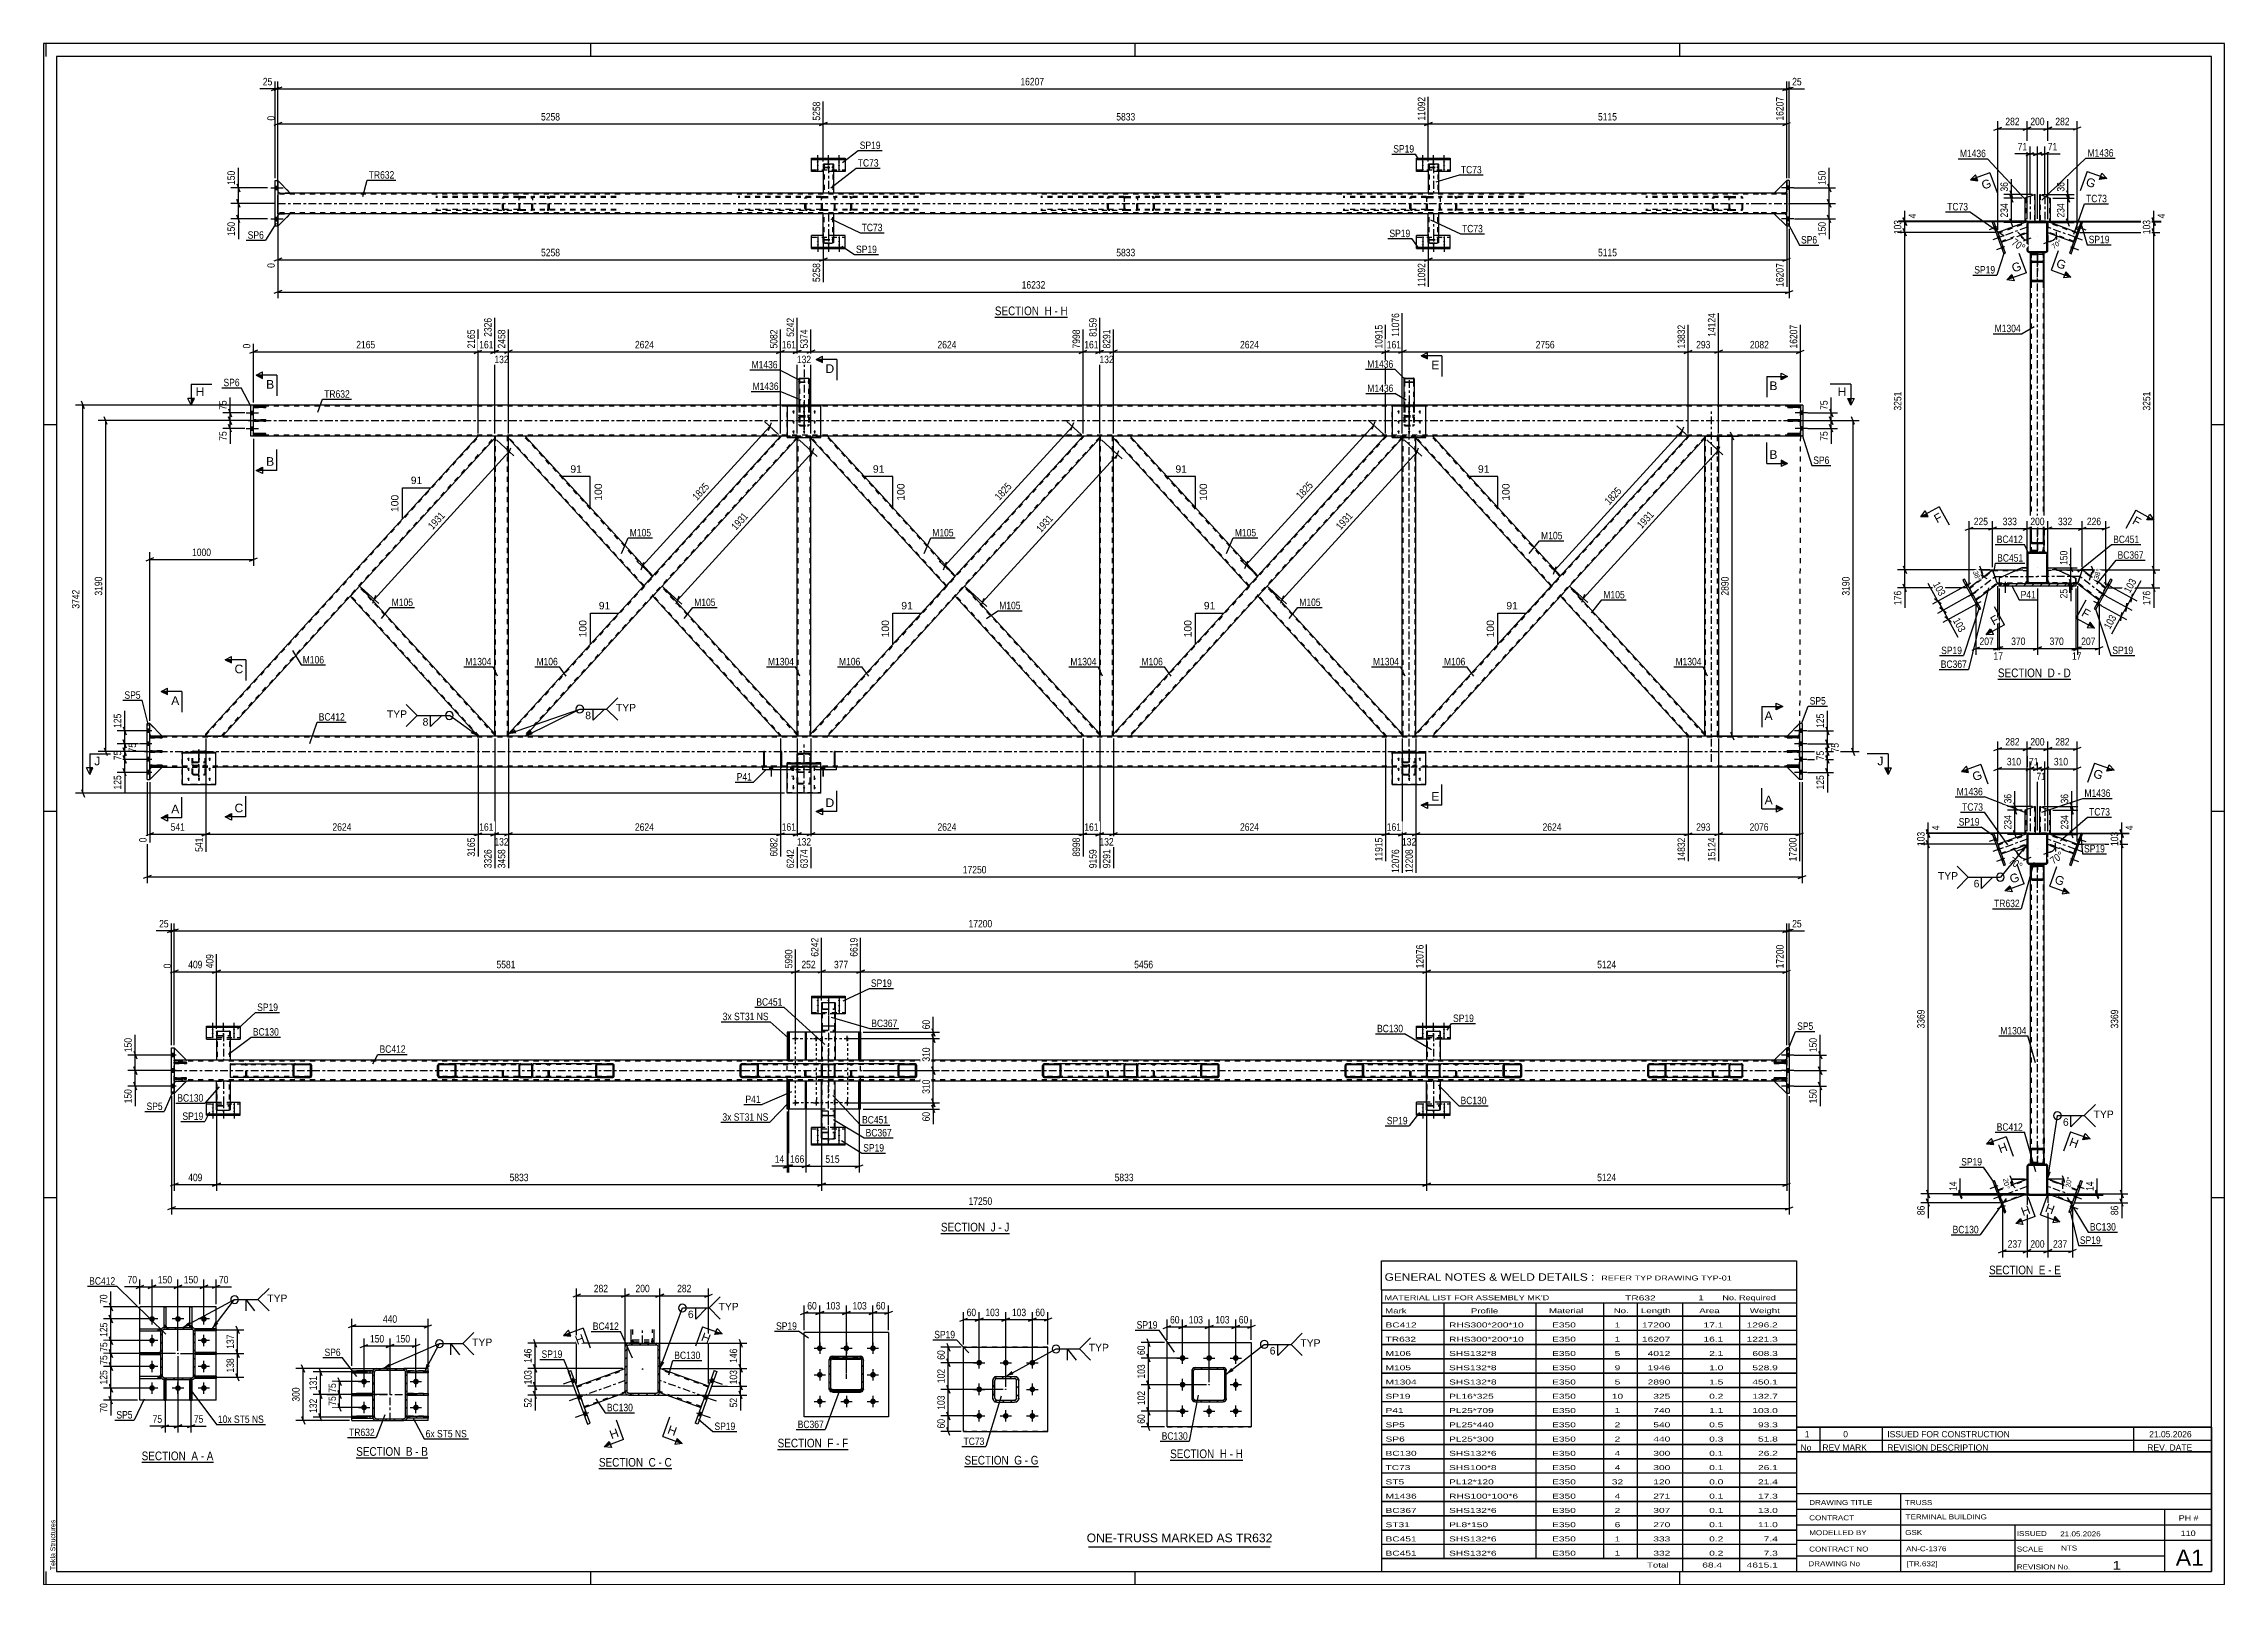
# Paper-space layout 'Layout1' of a CAD drawing. Header units: millimetres. Extents: x 0 to 841, y 0 to 594.
# The model-space entities are those that its viewports show. They can reach past a viewport. Long polylines and large blocks are cut down to what shows.
import ezdxf

# ---------------------------------------------------------------- set-up
doc = ezdxf.new("R2010")
doc.units = ezdxf.units.MM
for name, pattern in [('DXK_LINE_DOT1', [1.8814, 0.9407, -0.9407]), ('DXK_LINE_DOT2', [3.9198, 1.9599, -1.9599]), ('DXK_LINE_DOT3', [5.9187, 2.979, -0.9799, 0.9799, -0.9799])]:
    doc.linetypes.add(name, pattern=pattern)
doc.layers.add('Viewport layer', color=7, linetype='Continuous', plot=False)
doc.styles.add('Arial', font='ARIAL.TTF', dxfattribs={"height": 0.2})
doc.styles.add('Arial Narrow', font='ARIALN.TTF', dxfattribs={"height": 0.2})

# ---------------------------------------------------------------- blocks, each defined once
blk = doc.blocks.new('Unknown-122570061-18 - 5277')
at = {"color": 6, "linetype": 'Continuous'}
blk.add_line((39.64, -399.85), (67.29, -399.85), dxfattribs=at)
at = {"color": 0, "linetype": 'Continuous'}
blk.add_wipeout([(57.75, -399.1), (57.75, -395.6), (39.64, -395.6), (39.64, -399.1)], dxfattribs=at)
blk.add_wipeout([(61.36, -399.1), (61.36, -395.6), (58.8, -395.6), (58.8, -399.1)], dxfattribs=at)
at = {"color": 7, "linetype": 'Continuous', "style": 'Arial Narrow'}
blk.add_text('SECTION ', height=3.34, dxfattribs=at).set_placement((39.64, -399.1))
at = {"color": 0, "linetype": 'Continuous'}
blk.add_wipeout([(63.68, -399.1), (63.68, -395.6), (62.41, -395.6), (62.41, -399.1)], dxfattribs=at)
blk.add_wipeout([(67.29, -399.1), (67.29, -395.6), (64.73, -395.6), (64.73, -399.1)], dxfattribs=at)
at = {"color": 7, "linetype": 'Continuous', "style": 'Arial Narrow'}
for s, p in [('B', (58.8, -399.1)), ('-', (62.41, -399.1)), ('B', (64.73, -399.1))]:
    blk.add_text(s, height=3.34, dxfattribs=at).set_placement(p)
blk = doc.blocks.new('Unknown-122570061-1134')
at = {"color": 5, "linetype": 'Continuous'}
for p, q in [((760.08, 145.34), (-80.92, 145.34)), ((-80.92, 145.34), (-80.92, -448.66)), ((-79.92, 140.34), (-79.92, 145.34)), ((130.08, 140.34), (130.08, 145.34)), ((340.08, 140.34), (340.08, 145.34)), ((550.08, 140.34), (550.08, 145.34)), ((760.08, -448.66), (760.08, 145.34)), ((755.08, 140.34), (-75.92, 140.34)), ((-75.92, 140.34), (-75.92, -443.66)), ((755.08, -443.66), (755.08, 140.34)), ((-75.92, -1.66), (-80.92, -1.66)), ((760.08, -1.66), (755.08, -1.66)), ((-75.92, -150.66), (-80.92, -150.66)), ((760.08, -150.66), (755.08, -150.66)), ((-75.92, -299.66), (-80.92, -299.66)), ((760.08, -299.66), (755.08, -299.66)), ((-79.92, -448.66), (-79.92, -443.66)), ((-75.92, -443.66), (755.08, -443.66)), ((130.08, -448.66), (130.08, -443.66)), ((340.08, -448.66), (340.08, -443.66)), ((550.08, -448.66), (550.08, -443.66)), ((-80.92, -448.66), (760.08, -448.66))]:
    blk.add_line(p, q, dxfattribs=at)
at = {"color": 174, "linetype": 'Continuous', "style": 'Arial'}
blk.add_text('Tekla Structures', height=1.9102, rotation=90, dxfattribs=at).set_placement((-76.42, -443.16))
blk = doc.blocks.new('Unknown-122570061-12 - 6752')
at = {"color": 6, "linetype": 'Continuous'}
blk.add_line((353.51, -400.73), (381.58, -400.73), dxfattribs=at)
at = {"color": 0, "linetype": 'Continuous'}
blk.add_wipeout([(371.62, -399.98), (371.62, -396.48), (353.51, -396.48), (353.51, -399.98)], dxfattribs=at)
blk.add_wipeout([(375.44, -399.98), (375.44, -396.48), (372.67, -396.48), (372.67, -399.98)], dxfattribs=at)
at = {"color": 7, "linetype": 'Continuous', "style": 'Arial Narrow'}
blk.add_text('SECTION ', height=3.34, dxfattribs=at).set_placement((353.51, -399.98))
at = {"color": 0, "linetype": 'Continuous'}
blk.add_wipeout([(377.76, -399.98), (377.76, -396.48), (376.49, -396.48), (376.49, -399.98)], dxfattribs=at)
blk.add_wipeout([(381.58, -399.98), (381.58, -396.48), (378.81, -396.48), (378.81, -399.98)], dxfattribs=at)
at = {"color": 7, "linetype": 'Continuous', "style": 'Arial Narrow'}
for s, p in [('H', (372.67, -399.98)), ('-', (376.49, -399.98)), ('H', (378.81, -399.98))]:
    blk.add_text(s, height=3.34, dxfattribs=at).set_placement(p)
blk = doc.blocks.new('Unknown-122570061-13 - 3129')
at = {"color": 6, "linetype": 'Continuous'}
blk.add_line((133.24, -404.03), (161.31, -404.03), dxfattribs=at)
at = {"color": 0, "linetype": 'Continuous'}
blk.add_wipeout([(151.34, -403.28), (151.34, -399.78), (133.24, -399.78), (133.24, -403.28)], dxfattribs=at)
blk.add_wipeout([(155.16, -403.28), (155.16, -399.78), (152.39, -399.78), (152.39, -403.28)], dxfattribs=at)
at = {"color": 7, "linetype": 'Continuous', "style": 'Arial Narrow'}
blk.add_text('SECTION ', height=3.34, dxfattribs=at).set_placement((133.24, -403.28))
at = {"color": 0, "linetype": 'Continuous'}
blk.add_wipeout([(157.49, -403.28), (157.49, -399.78), (156.21, -399.78), (156.21, -403.28)], dxfattribs=at)
blk.add_wipeout([(161.31, -403.28), (161.31, -399.78), (158.54, -399.78), (158.54, -403.28)], dxfattribs=at)
at = {"color": 7, "linetype": 'Continuous', "style": 'Arial Narrow'}
for s, p in [('C', (152.39, -403.28)), ('-', (156.21, -403.28)), ('C', (158.54, -403.28))]:
    blk.add_text(s, height=3.34, dxfattribs=at).set_placement(p)
blk = doc.blocks.new('Unknown-122570061-14 - 4853')
at = {"color": 6, "linetype": 'Continuous'}
blk.add_line((-43.1, -401.55), (-15.45, -401.55), dxfattribs=at)
at = {"color": 0, "linetype": 'Continuous'}
blk.add_wipeout([(-24.99, -400.8), (-24.99, -397.3), (-43.1, -397.3), (-43.1, -400.8)], dxfattribs=at)
blk.add_wipeout([(-21.38, -400.8), (-21.38, -397.3), (-23.94, -397.3), (-23.94, -400.8)], dxfattribs=at)
at = {"color": 7, "linetype": 'Continuous', "style": 'Arial Narrow'}
blk.add_text('SECTION ', height=3.34, dxfattribs=at).set_placement((-43.1, -400.8))
at = {"color": 0, "linetype": 'Continuous'}
blk.add_wipeout([(-19.06, -400.8), (-19.06, -397.3), (-20.33, -397.3), (-20.33, -400.8)], dxfattribs=at)
blk.add_wipeout([(-15.45, -400.8), (-15.45, -397.3), (-18.01, -397.3), (-18.01, -400.8)], dxfattribs=at)
at = {"color": 7, "linetype": 'Continuous', "style": 'Arial Narrow'}
for s, p in [('A', (-23.94, -400.8)), ('-', (-20.33, -400.8)), ('A', (-18.01, -400.8))]:
    blk.add_text(s, height=3.34, dxfattribs=at).set_placement(p)
blk = doc.blocks.new('Unknown-122570061-15 - 2727')
at = {"color": 6, "linetype": 'Continuous'}
blk.add_line((669.33, -329.86), (696.98, -329.86), dxfattribs=at)
at = {"color": 0, "linetype": 'Continuous'}
blk.add_wipeout([(687.44, -329.11), (687.44, -325.61), (669.33, -325.61), (669.33, -329.11)], dxfattribs=at)
blk.add_wipeout([(691.04, -329.11), (691.04, -325.61), (688.49, -325.61), (688.49, -329.11)], dxfattribs=at)
at = {"color": 7, "linetype": 'Continuous', "style": 'Arial Narrow'}
blk.add_text('SECTION ', height=3.34, dxfattribs=at).set_placement((669.33, -329.11))
at = {"color": 0, "linetype": 'Continuous'}
blk.add_wipeout([(693.37, -329.11), (693.37, -325.61), (692.09, -325.61), (692.09, -329.11)], dxfattribs=at)
blk.add_wipeout([(696.98, -329.11), (696.98, -325.61), (694.42, -325.61), (694.42, -329.11)], dxfattribs=at)
at = {"color": 7, "linetype": 'Continuous', "style": 'Arial Narrow'}
for s, p in [('E', (688.49, -329.11)), ('-', (692.09, -329.11)), ('E', (694.42, -329.11))]:
    blk.add_text(s, height=3.34, dxfattribs=at).set_placement(p)
blk = doc.blocks.new('Unknown-122570061-16 - 5612')
at = {"color": 6, "linetype": 'Continuous'}
blk.add_line((672.75, -99.67), (700.82, -99.67), dxfattribs=at)
at = {"color": 0, "linetype": 'Continuous'}
blk.add_wipeout([(690.86, -98.92), (690.86, -95.42), (672.75, -95.42), (672.75, -98.92)], dxfattribs=at)
blk.add_wipeout([(694.68, -98.92), (694.68, -95.42), (691.91, -95.42), (691.91, -98.92)], dxfattribs=at)
at = {"color": 7, "linetype": 'Continuous', "style": 'Arial Narrow'}
blk.add_text('SECTION ', height=3.34, dxfattribs=at).set_placement((672.75, -98.92))
at = {"color": 0, "linetype": 'Continuous'}
blk.add_wipeout([(697, -98.92), (697, -95.42), (695.73, -95.42), (695.73, -98.92)], dxfattribs=at)
blk.add_wipeout([(700.82, -98.92), (700.82, -95.42), (698.05, -95.42), (698.05, -98.92)], dxfattribs=at)
at = {"color": 7, "linetype": 'Continuous', "style": 'Arial Narrow'}
for s, p in [('D', (691.91, -98.92)), ('-', (695.73, -98.92)), ('D', (698.05, -98.92))]:
    blk.add_text(s, height=3.34, dxfattribs=at).set_placement(p)
blk = doc.blocks.new('Unknown-122570061-17 - 6361')
at = {"color": 6, "linetype": 'Continuous'}
blk.add_line((202.16, -396.6), (229.38, -396.6), dxfattribs=at)
at = {"color": 0, "linetype": 'Continuous'}
blk.add_wipeout([(220.27, -395.85), (220.27, -392.35), (202.16, -392.35), (202.16, -395.85)], dxfattribs=at)
blk.add_wipeout([(223.66, -395.85), (223.66, -392.35), (221.32, -392.35), (221.32, -395.85)], dxfattribs=at)
at = {"color": 7, "linetype": 'Continuous', "style": 'Arial Narrow'}
blk.add_text('SECTION ', height=3.34, dxfattribs=at).set_placement((202.16, -395.85))
at = {"color": 0, "linetype": 'Continuous'}
blk.add_wipeout([(225.98, -395.85), (225.98, -392.35), (224.71, -392.35), (224.71, -395.85)], dxfattribs=at)
blk.add_wipeout([(229.38, -395.85), (229.38, -392.35), (227.03, -392.35), (227.03, -395.85)], dxfattribs=at)
at = {"color": 7, "linetype": 'Continuous', "style": 'Arial Narrow'}
for s, p in [('F', (221.32, -395.85)), ('-', (224.71, -395.85)), ('F', (227.03, -395.85))]:
    blk.add_text(s, height=3.34, dxfattribs=at).set_placement(p)
blk = doc.blocks.new('Unknown-122570061-19 - 6516')
at = {"color": 6, "linetype": 'Continuous'}
blk.add_line((274.24, -403.21), (302.74, -403.21), dxfattribs=at)
at = {"color": 0, "linetype": 'Continuous'}
blk.add_wipeout([(292.35, -402.46), (292.35, -398.96), (274.24, -398.96), (274.24, -402.46)], dxfattribs=at)
blk.add_wipeout([(296.38, -402.46), (296.38, -398.96), (293.4, -398.96), (293.4, -402.46)], dxfattribs=at)
at = {"color": 7, "linetype": 'Continuous', "style": 'Arial Narrow'}
blk.add_text('SECTION ', height=3.34, dxfattribs=at).set_placement((274.24, -402.46))
at = {"color": 0, "linetype": 'Continuous'}
blk.add_wipeout([(298.71, -402.46), (298.71, -398.96), (297.43, -398.96), (297.43, -402.46)], dxfattribs=at)
blk.add_wipeout([(302.74, -402.46), (302.74, -398.96), (299.76, -398.96), (299.76, -402.46)], dxfattribs=at)
at = {"color": 7, "linetype": 'Continuous', "style": 'Arial Narrow'}
for s, p in [('G', (293.4, -402.46)), ('-', (297.43, -402.46)), ('G', (299.76, -402.46))]:
    blk.add_text(s, height=3.34, dxfattribs=at).set_placement(p)
blk = doc.blocks.new('Unknown-122570061-20 - 2272')
at = {"color": 6, "linetype": 'Continuous'}
blk.add_line((285.92, 39.9), (313.99, 39.9), dxfattribs=at)
at = {"color": 0, "linetype": 'Continuous'}
blk.add_wipeout([(304.03, 40.65), (304.03, 44.15), (285.92, 44.15), (285.92, 40.65)], dxfattribs=at)
blk.add_wipeout([(307.85, 40.65), (307.85, 44.15), (305.08, 44.15), (305.08, 40.65)], dxfattribs=at)
at = {"color": 7, "linetype": 'Continuous', "style": 'Arial Narrow'}
blk.add_text('SECTION ', height=3.34, dxfattribs=at).set_placement((285.92, 40.65))
at = {"color": 0, "linetype": 'Continuous'}
blk.add_wipeout([(310.17, 40.65), (310.17, 44.15), (308.9, 44.15), (308.9, 40.65)], dxfattribs=at)
blk.add_wipeout([(313.99, 40.65), (313.99, 44.15), (311.22, 44.15), (311.22, 40.65)], dxfattribs=at)
at = {"color": 7, "linetype": 'Continuous', "style": 'Arial Narrow'}
for s, p in [('H', (305.08, 40.65)), ('-', (308.9, 40.65)), ('H', (311.22, 40.65))]:
    blk.add_text(s, height=3.34, dxfattribs=at).set_placement(p)
blk = doc.blocks.new('Unknown-122570061-21 - 1376')
at = {"color": 6, "linetype": 'Continuous'}
blk.add_line((265.14, -313.35), (291.51, -313.35), dxfattribs=at)
at = {"color": 0, "linetype": 'Continuous'}
blk.add_wipeout([(283.25, -312.6), (283.25, -309.1), (265.14, -309.1), (265.14, -312.6)], dxfattribs=at)
blk.add_wipeout([(286.22, -312.6), (286.22, -309.1), (284.3, -309.1), (284.3, -312.6)], dxfattribs=at)
at = {"color": 7, "linetype": 'Continuous', "style": 'Arial Narrow'}
blk.add_text('SECTION ', height=3.34, dxfattribs=at).set_placement((265.14, -312.6))
at = {"color": 0, "linetype": 'Continuous'}
blk.add_wipeout([(288.54, -312.6), (288.54, -309.1), (287.27, -309.1), (287.27, -312.6)], dxfattribs=at)
blk.add_wipeout([(291.51, -312.6), (291.51, -309.1), (289.59, -309.1), (289.59, -312.6)], dxfattribs=at)
at = {"color": 7, "linetype": 'Continuous', "style": 'Arial Narrow'}
for s, p in [('J', (284.3, -312.6)), ('-', (287.27, -312.6)), ('J', (289.59, -312.6))]:
    blk.add_text(s, height=3.34, dxfattribs=at).set_placement(p)
blk = doc.blocks.new('Part-122570061-5342 - 5277')
at = {"linetype": 'Continuous'}
h = blk.add_hatch(dxfattribs=at)
h.set_pattern_fill('', scale=0.7, style=0, pattern_type=0)
h.set_pattern_definition([(45, (39.7494, -375.8578), (-1.57154, 1.57154), [])])
h.paths.add_polyline_path([(39.75, -375.06), (39.75, -375.86), (46, -375.86), (46, -375.06)])
at = {"color": 2, "linetype": 'Continuous'}
for p, q in [((38, -375.06), (39.75, -375.06)), ((38, -375.86), (38, -375.06)), ((38, -375.86), (39.75, -375.86)), ((46, -375.06), (39.75, -375.06)), ((39.75, -375.06), (39.75, -375.86)), ((39.75, -375.86), (46, -375.86)), ((46, -375.86), (46, -375.06))]:
    blk.add_line(p, q, dxfattribs=at)
at = {"color": 7, "linetype": 'DXK_LINE_DOT2'}
for p, q in [((39.75, -375.06), (46, -375.06)), ((39.75, -375.86), (46, -375.86)), ((45, -375.86), (45, -375.06)), ((46, -375.86), (46, -375.06))]:
    blk.add_line(p, q, dxfattribs=at)
blk = doc.blocks.new('Part-122570061-5326 - 5277')
at = {"linetype": 'Continuous'}
h = blk.add_hatch(dxfattribs=at)
h.set_pattern_fill('', scale=0.7, style=0, pattern_type=0)
h.set_pattern_definition([(45, (39.7494, -384.6245), (-1.57154, 1.57154), [])])
h.paths.add_polyline_path([(39.75, -383.82), (39.75, -384.62), (46, -384.62), (46, -383.82)])
at = {"color": 2, "linetype": 'Continuous'}
for p, q in [((38, -383.82), (39.75, -383.82)), ((38, -384.62), (38, -383.82)), ((38, -384.62), (39.75, -384.62)), ((46, -383.82), (39.75, -383.82)), ((39.75, -383.82), (39.75, -384.62)), ((39.75, -384.62), (46, -384.62)), ((46, -384.62), (46, -383.82))]:
    blk.add_line(p, q, dxfattribs=at)
at = {"color": 7, "linetype": 'DXK_LINE_DOT3'}
for p, q in [((39.75, -384.22), (38, -384.22)), ((46, -384.22), (46, -384.22))]:
    blk.add_line(p, q, dxfattribs=at)
at = {"color": 7, "linetype": 'DXK_LINE_DOT2'}
for p, q in [((39.75, -383.82), (46, -383.82)), ((39.75, -384.62), (46, -384.62)), ((45, -384.62), (45, -383.82)), ((46, -384.62), (46, -383.82))]:
    blk.add_line(p, q, dxfattribs=at)
blk = doc.blocks.new('Part-122570061-5363 - 5277')
at = {"linetype": 'Continuous'}
h = blk.add_hatch(dxfattribs=at)
h.set_pattern_fill('', scale=0.7, style=0, pattern_type=0)
h.set_pattern_definition([(45, (59.3348, -384.6245), (-1.57154, 1.57154), [])])
h.paths.add_polyline_path([(59.33, -383.82), (59.33, -384.62), (65.59, -384.62), (65.59, -383.82)])
at = {"color": 7, "linetype": 'DXK_LINE_DOT2'}
for p, q in [((59.33, -384.62), (59.33, -383.82)), ((65.59, -383.82), (59.33, -383.82)), ((65.59, -384.62), (59.33, -384.62)), ((60.33, -384.62), (60.33, -383.82))]:
    blk.add_line(p, q, dxfattribs=at)
at = {"color": 2, "linetype": 'Continuous'}
for p, q in [((59.33, -384.62), (59.33, -383.82)), ((59.33, -383.82), (65.59, -383.82)), ((65.59, -384.62), (59.33, -384.62)), ((65.59, -383.82), (67.33, -383.82)), ((65.59, -383.82), (65.59, -384.62)), ((67.33, -384.62), (65.59, -384.62)), ((67.33, -383.82), (67.33, -384.62))]:
    blk.add_line(p, q, dxfattribs=at)
at = {"color": 7, "linetype": 'DXK_LINE_DOT3'}
for p, q in [((59.33, -384.22), (59.33, -384.22)), ((65.59, -384.22), (67.33, -384.22))]:
    blk.add_line(p, q, dxfattribs=at)
blk = doc.blocks.new('Bolt-122570061-5315 - 5277')
at = {"linetype": 'Continuous'}
for points in [[(41.57, -370.46, -1), (43.77, -370.46, -1)], [(61.57, -370.46, -1), (63.77, -370.46, -1)], [(41.57, -380.46, -1), (43.77, -380.46, -1)], [(61.57, -380.46, -1), (63.77, -380.46, -1)]]:
    blk.add_hatch(color=1, dxfattribs=at).paths.add_polyline_path(points)
at = {"color": 1, "linetype": 'Continuous'}
for p, q in [((42.67, -372.66), (42.67, -368.26)), ((62.67, -372.66), (62.67, -368.26)), ((40.47, -370.46), (44.87, -370.46)), ((42.67, -382.66), (42.67, -378.26)), ((60.47, -370.46), (64.87, -370.46)), ((62.67, -382.66), (62.67, -378.26)), ((40.47, -380.46), (44.87, -380.46)), ((60.47, -380.46), (64.87, -380.46))]:
    blk.add_line(p, q, dxfattribs=at)
blk = doc.blocks.new('Part-122570061-5337 - 5277')
at = {"linetype": 'Continuous'}
h = blk.add_hatch(dxfattribs=at)
h.set_pattern_fill('', scale=0.7, style=0, pattern_type=0)
h.set_pattern_definition([(45, (39.7494, -367.0912), (-1.57154, 1.57154), [])])
h.paths.add_polyline_path([(39.75, -366.29), (39.75, -367.09), (46, -367.09), (46, -366.29)])
at = {"color": 2, "linetype": 'Continuous'}
for p, q in [((38, -366.29), (39.75, -366.29)), ((38, -367.09), (38, -366.29)), ((38, -367.09), (39.75, -367.09)), ((46, -366.29), (39.75, -366.29)), ((39.75, -366.29), (39.75, -367.09)), ((39.75, -367.09), (46, -367.09)), ((46, -367.09), (46, -366.29))]:
    blk.add_line(p, q, dxfattribs=at)
at = {"color": 7, "linetype": 'DXK_LINE_DOT3'}
for p, q in [((39.75, -366.69), (38, -366.69)), ((46, -366.69), (46, -366.69))]:
    blk.add_line(p, q, dxfattribs=at)
at = {"color": 7, "linetype": 'DXK_LINE_DOT2'}
for p, q in [((39.75, -366.29), (46, -366.29)), ((39.75, -367.09), (46, -367.09)), ((45, -367.09), (45, -366.29)), ((46, -367.09), (46, -366.29))]:
    blk.add_line(p, q, dxfattribs=at)
blk = doc.blocks.new('Part-122570061-5352 - 5277')
at = {"linetype": 'Continuous'}
h = blk.add_hatch(dxfattribs=at)
h.set_pattern_fill('', scale=0.7, style=0, pattern_type=0)
h.set_pattern_definition([(45, (46.0008, -384.124), (-1.57154, 1.57154), [])])
h.paths.add_polyline_path([(46, -366.79), (46, -384.12), (46.1, -384.63), (46.39, -385.07), (46.82, -385.36), (47.33, -385.46), (58, -385.46), (58.51, -385.36), (58.94, -385.07), (59.23, -384.63), (59.33, -384.12), (59.33, -366.79), (59.23, -366.28), (58.94, -365.85), (58.51, -365.56), (58, -365.46), (47.33, -365.46), (46.82, -365.56), (46.39, -365.85), (46.1, -366.28)])
h.paths.add_polyline_path([(46.86, -366.32), (47.08, -366.17), (47.33, -366.12), (58, -366.12), (58.26, -366.17), (58.47, -366.32), (58.62, -366.54), (58.67, -366.79), (58.67, -384.12), (58.62, -384.38), (58.47, -384.6), (58.26, -384.74), (58, -384.79), (47.33, -384.79), (47.08, -384.74), (46.86, -384.6), (46.72, -384.38), (46.67, -384.12), (46.67, -366.79), (46.72, -366.54)])
at = {"color": 7, "linetype": 'DXK_LINE_DOT2'}
for p, q in [((46, -366.79), (46.1, -366.28)), ((46, -384.12), (46, -366.79)), ((46.72, -366.54), (46.67, -366.79)), ((46.67, -384.12), (46.67, -366.79)), ((46.82, -365.56), (47.33, -365.46)), ((47.33, -366.12), (47.08, -366.17)), ((47.33, -365.46), (58, -365.46)), ((47.33, -366.12), (58, -366.12)), ((58, -365.46), (58.51, -365.56)), ((58.26, -366.17), (58, -366.12)), ((58.67, -366.79), (58.62, -366.54)), ((58.67, -384.12), (58.67, -366.79)), ((59.23, -366.28), (59.33, -366.79)), ((59.33, -384.12), (59.33, -366.79)), ((46.1, -384.63), (46, -384.12)), ((46.67, -384.12), (46.72, -384.38)), ((47.33, -385.46), (46.82, -385.36)), ((47.08, -384.74), (47.33, -384.79)), ((47.33, -384.79), (58, -384.79)), ((47.33, -385.46), (58, -385.46)), ((58, -384.79), (58.26, -384.74)), ((58.51, -385.36), (58, -385.46)), ((58.62, -384.38), (58.67, -384.12)), ((59.33, -384.12), (59.23, -384.63))]:
    blk.add_line(p, q, dxfattribs=at)
at = {"color": 2, "linetype": 'Continuous'}
for p, q in [((46.1, -366.28), (46, -366.79)), ((46, -384.12), (46, -366.79)), ((46.67, -366.79), (46.72, -366.54)), ((46.67, -384.12), (46.67, -366.79)), ((47.33, -365.46), (46.82, -365.56)), ((47.08, -366.17), (47.33, -366.12)), ((47.33, -365.46), (58, -365.46)), ((47.33, -366.12), (58, -366.12)), ((58.51, -365.56), (58, -365.46)), ((58, -366.12), (58.26, -366.17)), ((58.62, -366.54), (58.67, -366.79)), ((58.67, -384.12), (58.67, -366.79)), ((59.33, -366.79), (59.23, -366.28)), ((59.33, -384.12), (59.33, -366.79)), ((46, -384.12), (46.1, -384.63)), ((46.72, -384.38), (46.67, -384.12)), ((46.82, -385.36), (47.33, -385.46)), ((47.33, -384.79), (47.08, -384.74)), ((47.33, -384.79), (58, -384.79)), ((47.33, -385.46), (58, -385.46)), ((58.26, -384.74), (58, -384.79)), ((58, -385.46), (58.51, -385.36)), ((58.67, -384.12), (58.62, -384.38)), ((59.23, -384.63), (59.33, -384.12))]:
    blk.add_line(p, q, dxfattribs=at)
at = {"color": 7, "linetype": 'DXK_LINE_DOT3'}
for p, q in [((52.67, -385.46), (52.67, -365.46)), ((42.67, -375.46), (62.67, -375.46))]:
    blk.add_line(p, q, dxfattribs=at)
at = {"color": 7, "linetype": 'DXK_LINE_DOT2'}
for centre, radius, start, end in [((47.33, -366.79), 1.33, 112.5, 157.5), ((47.33, -366.79), 0.667, 112.5, 157.5), ((58, -366.79), 0.667, 22.5, 67.5), ((58, -366.79), 1.33, 22.5, 67.5), ((47.33, -384.12), 1.33, 202.5, 247.5), ((47.33, -384.12), 0.667, 202.5, 247.5), ((58, -384.12), 0.667, 292.5, 337.5), ((58, -384.12), 1.33, 292.5, 337.5)]:
    blk.add_arc(centre, radius, start, end, dxfattribs=at)
at = {"color": 2, "linetype": 'Continuous'}
for centre, radius, start, end in [((47.33, -366.79), 1.33, 112.5, 157.5), ((47.33, -366.79), 0.667, 112.5, 157.5), ((58, -366.79), 0.667, 22.5, 67.5), ((58, -366.79), 1.33, 22.5, 67.5), ((47.33, -384.12), 1.33, 202.5, 247.5), ((47.33, -384.12), 0.667, 202.5, 247.5), ((58, -384.12), 0.667, 292.5, 337.5), ((58, -384.12), 1.33, 292.5, 337.5)]:
    blk.add_arc(centre, radius, start, end, dxfattribs=at)
blk = doc.blocks.new('Part-122570061-5368 - 5277')
at = {"linetype": 'Continuous'}
h = blk.add_hatch(dxfattribs=at)
h.set_pattern_fill('', scale=0.7, style=0, pattern_type=0)
h.set_pattern_definition([(45, (59.3348, -367.0912), (-1.57154, 1.57154), [])])
h.paths.add_polyline_path([(59.33, -366.29), (59.33, -367.09), (65.59, -367.09), (65.59, -366.29)])
at = {"color": 7, "linetype": 'DXK_LINE_DOT2'}
for p, q in [((59.33, -367.09), (59.33, -366.29)), ((65.59, -366.29), (59.33, -366.29)), ((65.59, -367.09), (59.33, -367.09)), ((60.33, -367.09), (60.33, -366.29))]:
    blk.add_line(p, q, dxfattribs=at)
at = {"color": 2, "linetype": 'Continuous'}
for p, q in [((59.33, -367.09), (59.33, -366.29)), ((59.33, -366.29), (65.59, -366.29)), ((65.59, -367.09), (59.33, -367.09)), ((65.59, -366.29), (67.33, -366.29)), ((65.59, -366.29), (65.59, -367.09)), ((67.33, -367.09), (65.59, -367.09)), ((67.33, -366.29), (67.33, -367.09))]:
    blk.add_line(p, q, dxfattribs=at)
at = {"color": 7, "linetype": 'DXK_LINE_DOT3'}
for p, q in [((59.33, -366.69), (59.33, -366.69)), ((65.59, -366.69), (67.33, -366.69))]:
    blk.add_line(p, q, dxfattribs=at)
blk = doc.blocks.new('Part-122570061-5373 - 5277')
at = {"linetype": 'Continuous'}
h = blk.add_hatch(dxfattribs=at)
h.set_pattern_fill('', scale=0.7, style=0, pattern_type=0)
h.set_pattern_definition([(45, (59.3348, -375.8578), (-1.57154, 1.57154), [])])
h.paths.add_polyline_path([(59.33, -375.06), (59.33, -375.86), (65.59, -375.86), (65.59, -375.06)])
at = {"color": 7, "linetype": 'DXK_LINE_DOT2'}
for p, q in [((59.33, -375.86), (59.33, -375.06)), ((65.59, -375.06), (59.33, -375.06)), ((65.59, -375.86), (59.33, -375.86)), ((60.33, -375.86), (60.33, -375.06))]:
    blk.add_line(p, q, dxfattribs=at)
at = {"color": 2, "linetype": 'Continuous'}
for p, q in [((59.33, -375.86), (59.33, -375.06)), ((59.33, -375.06), (65.59, -375.06)), ((65.59, -375.86), (59.33, -375.86)), ((65.59, -375.06), (67.33, -375.06)), ((65.59, -375.06), (65.59, -375.86)), ((67.33, -375.86), (65.59, -375.86)), ((67.33, -375.06), (67.33, -375.86))]:
    blk.add_line(p, q, dxfattribs=at)
blk = doc.blocks.new('Part-122570061-5384 - 5277')
at = {"color": 2, "linetype": 'Continuous'}
for p, q in [((38, -385.46), (38, -365.46)), ((38, -365.46), (47.33, -365.46)), ((67.33, -365.46), (58, -365.46)), ((67.33, -385.46), (67.33, -365.46)), ((38, -385.46), (47.33, -385.46)), ((67.33, -385.46), (58, -385.46))]:
    blk.add_line(p, q, dxfattribs=at)
at = {"color": 7, "linetype": 'DXK_LINE_DOT2'}
for p, q in [((47.33, -365.46), (58, -365.46)), ((47.33, -385.46), (58, -385.46))]:
    blk.add_line(p, q, dxfattribs=at)
blk = doc.blocks.new('Part-122570061-3544 - 3412')
at = {"color": 2, "linetype": 'Continuous'}
for p, q in [((591.47, -127.84), (591.47, -127.36)), ((596.27, -127.36), (591.47, -127.36)), ((596.27, -127.84), (591.47, -127.84)), ((596.27, -127.84), (596.27, -127.36))]:
    blk.add_line(p, q, dxfattribs=at)
at = {"color": 7, "linetype": 'DXK_LINE_DOT2'}
for p, q in [((595.67, -127.84), (595.67, -127.36)), ((596.27, -127.36), (596.27, -127.36)), ((596.27, -127.36), (596.27, -127.36)), ((596.27, -127.84), (596.27, -127.84)), ((596.27, -127.84), (596.27, -127.84))]:
    blk.add_line(p, q, dxfattribs=at)
blk = doc.blocks.new('Part-122570061-3418 - 3412')
at = {"color": 2, "linetype": 'Continuous'}
for p, q in [((196.41, -134.6), (196.41, -133.6)), ((205.83, -133.6), (196.41, -133.6)), ((224.77, -133.6), (218.83, -133.6)), ((224.77, -133.6), (224.77, -134.6)), ((205.83, -134.6), (196.41, -134.6)), ((224.77, -134.6), (218.83, -134.6))]:
    blk.add_line(p, q, dxfattribs=at)
at = {"color": 7, "linetype": 'DXK_LINE_DOT2'}
for p, q in [((218.83, -133.6), (205.83, -133.6)), ((218.83, -134.6), (205.83, -134.6))]:
    blk.add_line(p, q, dxfattribs=at)
blk = doc.blocks.new('Part-122570061-3487 - 3412')
at = {"color": 7, "linetype": 'DXK_LINE_DOT2'}
for p, q in [((-35.2, -132.86), (-40, -132.86)), ((-40, -132.86), (-40, -133.34)), ((-40, -133.34), (-35.2, -133.34)), ((-39.4, -133.34), (-39.4, -132.86)), ((-35.2, -133.34), (-35.2, -132.86))]:
    blk.add_line(p, q, dxfattribs=at)
blk = doc.blocks.new('Part-122570061-3802 - 3412')
at = {"color": 7, "linetype": 'DXK_LINE_DOT2'}
for p, q in [((437.04, -6), (331.64, -121.27)), ((443.03, -6.33), (337.63, -121.6)), ((443.03, -6), (436.6, -6)), ((443.03, -6.48), (443.03, -6)), ((387.33, -59.89), (383.76, -63.8)), ((390.91, -63.8), (387.33, -67.71)), ((338.06, -121.6), (331.64, -121.6))]:
    blk.add_line(p, q, dxfattribs=at)
at = {"color": 2, "linetype": 'Continuous'}
for p, q in [((436.6, -6), (387.33, -59.89)), ((443.03, -6.8), (390.91, -63.8)), ((443.03, -6.52), (443.03, -6.48)), ((443.03, -6.8), (443.03, -6.52)), ((383.76, -63.8), (331.64, -120.8)), ((387.33, -67.71), (338.06, -121.6)), ((331.64, -121.6), (331.64, -120.8))]:
    blk.add_line(p, q, dxfattribs=at)
blk = doc.blocks.new('Part-122570061-3428 - 3412')
at = {"color": 7, "linetype": 'DXK_LINE_DOT3'}
blk.add_line((212.33, 25.61), (212.33, -4.49), dxfattribs=at)
at = {"color": 2, "linetype": 'Continuous'}
for p, q in [((210.33, 16.16), (210.37, 16.23)), ((210.33, 16.16), (210.33, 6)), ((210.37, 16.23), (210.47, 16.28)), ((210.47, 16.28), (210.63, 16.32)), ((210.63, 16.32), (210.81, 16.33)), ((210.81, 16.33), (213.85, 16.33)), ((213.85, 16.33), (214.04, 16.32)), ((214.04, 16.32), (214.19, 16.28)), ((214.19, 16.28), (214.3, 16.23)), ((214.3, 16.23), (214.33, 16.16)), ((214.33, 16.16), (214.33, 6))]:
    blk.add_line(p, q, dxfattribs=at)
at = {"color": 7, "linetype": 'DXK_LINE_DOT2'}
for p, q in [((210.37, 14.99), (210.33, 15.05)), ((210.47, 14.93), (210.37, 14.99)), ((210.63, 14.89), (210.47, 14.93)), ((210.59, 16.19), (210.57, 16.16)), ((210.57, 16.16), (210.57, 5.69)), ((210.57, 15.05), (210.59, 15.02)), ((210.64, 16.22), (210.59, 16.19)), ((210.59, 15.02), (210.64, 14.99)), ((210.81, 14.88), (210.63, 14.89)), ((210.72, 16.24), (210.64, 16.22)), ((210.64, 14.99), (210.72, 14.97)), ((210.81, 16.25), (210.72, 16.24)), ((210.72, 14.97), (210.81, 14.97)), ((210.81, 16.25), (213.85, 16.25)), ((210.81, 14.97), (213.85, 14.97)), ((210.81, 14.88), (213.85, 14.88)), ((213.94, 16.24), (213.85, 16.25)), ((213.85, 14.97), (213.94, 14.97)), ((214.04, 14.89), (213.85, 14.88)), ((214.02, 16.22), (213.94, 16.24)), ((213.94, 14.97), (214.02, 14.99)), ((214.07, 16.19), (214.02, 16.22)), ((214.02, 14.99), (214.07, 15.02)), ((214.19, 14.93), (214.04, 14.89)), ((214.09, 16.16), (214.07, 16.19)), ((214.07, 15.02), (214.09, 15.05)), ((214.09, 16.16), (214.09, 5.69)), ((214.3, 14.99), (214.19, 14.93)), ((214.33, 15.05), (214.3, 14.99)), ((214.33, 6), (210.33, 6)), ((210.33, 6), (210.33, 5.69)), ((210.33, 5.83), (210.57, 5.83)), ((210.33, 5.69), (210.37, 5.62)), ((210.37, 5.62), (210.47, 5.57)), ((210.47, 5.57), (210.63, 5.53)), ((210.59, 5.66), (210.57, 5.69)), ((210.64, 5.63), (210.59, 5.66)), ((210.63, 5.53), (210.81, 5.51)), ((210.72, 5.61), (210.64, 5.63)), ((210.81, 5.6), (210.72, 5.61)), ((210.81, 5.6), (213.85, 5.6)), ((210.81, 5.51), (213.85, 5.51)), ((213.94, 5.61), (213.85, 5.6)), ((213.85, 5.51), (214.04, 5.53)), ((214.02, 5.63), (213.94, 5.61)), ((214.07, 5.66), (214.02, 5.63)), ((214.04, 5.53), (214.19, 5.57)), ((214.09, 5.69), (214.07, 5.66)), ((214.09, 5.83), (214.33, 5.83)), ((214.19, 5.57), (214.3, 5.62)), ((214.3, 5.62), (214.33, 5.69)), ((214.33, 6), (214.33, 5.69))]:
    blk.add_line(p, q, dxfattribs=at)
blk = doc.blocks.new('Part-122570061-3493 - 3412')
at = {"color": 7, "linetype": 'DXK_LINE_DOT2'}
for p, q in [((-35.2, -127.36), (-40, -127.36)), ((-40, -127.36), (-40, -127.84)), ((-40, -127.84), (-35.2, -127.84)), ((-39.4, -127.84), (-39.4, -127.36)), ((-35.2, -127.84), (-35.2, -127.36))]:
    blk.add_line(p, q, dxfattribs=at)
blk = doc.blocks.new('Part-122570061-3732 - 3412')
at = {"color": 2, "linetype": 'Continuous'}
for p, q in [((274.24, -63.8), (270.67, -67.71)), ((326.36, -120.8), (274.24, -63.8)), ((319.94, -121.6), (270.67, -67.71)), ((326.36, -121.6), (326.36, -120.8))]:
    blk.add_line(p, q, dxfattribs=at)
at = {"color": 7, "linetype": 'DXK_LINE_DOT2'}
for p, q in [((326.36, -121.27), (274.03, -64.04)), ((270.88, -67.48), (270.9, -67.46)), ((320.37, -121.6), (270.88, -67.48)), ((326.36, -121.6), (319.94, -121.6)), ((326.36, -121.6), (326.36, -121.57))]:
    blk.add_line(p, q, dxfattribs=at)
blk = doc.blocks.new('Part-122570061-3433 - 3412')
at = {"color": 2, "linetype": 'Continuous'}
for p, q in [((443.7, 16.23), (443.67, 16.16)), ((443.67, 16.16), (443.67, 5.95)), ((443.67, 15.05), (443.7, 14.99)), ((443.81, 16.28), (443.7, 16.23)), ((443.7, 14.99), (443.81, 14.93)), ((443.96, 16.32), (443.81, 16.28)), ((443.81, 14.93), (443.96, 14.89)), ((443.91, 16.16), (443.93, 16.19)), ((443.91, 16.16), (443.91, 15.05)), ((443.93, 15.02), (443.91, 15.05)), ((443.93, 16.19), (443.98, 16.22)), ((443.98, 14.99), (443.93, 15.02)), ((444.15, 16.33), (443.96, 16.32)), ((443.96, 14.89), (444.15, 14.88)), ((443.98, 16.22), (444.06, 16.24)), ((444.06, 14.97), (443.98, 14.99)), ((444.06, 16.24), (444.15, 16.25)), ((444.15, 14.97), (444.06, 14.97)), ((444.15, 16.33), (447.19, 16.33)), ((444.15, 16.25), (447.19, 16.25)), ((444.15, 14.97), (447.19, 14.97)), ((444.15, 14.88), (447.19, 14.88)), ((447.37, 16.32), (447.19, 16.33)), ((447.19, 16.25), (447.28, 16.24)), ((447.28, 14.97), (447.19, 14.97)), ((447.19, 14.88), (447.37, 14.89)), ((447.28, 16.24), (447.36, 16.22)), ((447.36, 14.99), (447.28, 14.97)), ((447.36, 16.22), (447.41, 16.19)), ((447.41, 15.02), (447.36, 14.99)), ((447.53, 16.28), (447.37, 16.32)), ((447.37, 14.89), (447.53, 14.93)), ((447.41, 16.19), (447.43, 16.16)), ((447.43, 15.05), (447.41, 15.02)), ((447.43, 16.16), (447.43, 15.05)), ((447.63, 16.23), (447.53, 16.28)), ((447.53, 14.93), (447.63, 14.99)), ((447.67, 16.16), (447.63, 16.23)), ((447.63, 14.99), (447.67, 15.05)), ((447.67, 16.16), (447.67, 5.95))]:
    blk.add_line(p, q, dxfattribs=at)
at = {"color": 7, "linetype": 'DXK_LINE_DOT2'}
for p, q in [((443.91, 15.05), (443.91, 5.69)), ((447.43, 15.05), (447.43, 5.69)), ((447.67, 6), (443.67, 6)), ((443.67, 5.95), (443.67, 5.69)), ((443.67, 5.83), (443.91, 5.83)), ((443.7, 5.62), (443.67, 5.69)), ((443.81, 5.57), (443.7, 5.62)), ((443.96, 5.53), (443.81, 5.57)), ((443.91, 5.69), (443.93, 5.66)), ((443.93, 5.66), (443.98, 5.63)), ((444.15, 5.51), (443.96, 5.53)), ((443.98, 5.63), (444.06, 5.61)), ((444.06, 5.61), (444.15, 5.6)), ((444.15, 5.6), (447.19, 5.6)), ((444.15, 5.51), (447.19, 5.51)), ((447.19, 5.6), (447.28, 5.61)), ((447.37, 5.53), (447.19, 5.51)), ((447.28, 5.61), (447.36, 5.63)), ((447.36, 5.63), (447.41, 5.66)), ((447.53, 5.57), (447.37, 5.53)), ((447.41, 5.66), (447.43, 5.69)), ((447.43, 5.83), (447.67, 5.83)), ((447.63, 5.62), (447.53, 5.57)), ((447.67, 5.69), (447.63, 5.62)), ((447.67, 5.95), (447.67, 5.69))]:
    blk.add_line(p, q, dxfattribs=at)
at = {"color": 7, "linetype": 'DXK_LINE_DOT3'}
blk.add_line((445.67, 15.61), (445.67, 5.51), dxfattribs=at)
blk = doc.blocks.new('Part-122570061-3619 - 3412')
at = {"color": 2, "linetype": 'Continuous'}
for p, q in [((452.17, -127.91), (439.17, -127.91)), ((439.17, -127.91), (439.17, -140.34)), ((439.17, -128.13), (452.17, -128.13)), ((452.17, -140.34), (452.17, -127.91)), ((439.17, -140.34), (452.17, -140.34))]:
    blk.add_line(p, q, dxfattribs=at)
at = {"color": 7, "linetype": 'DXK_LINE_DOT2'}
blk.add_line((439.17, -140.12), (452.17, -140.12), dxfattribs=at)
blk = doc.blocks.new('Part-122570061-3502 - 3412')
at = {"color": 2, "linetype": 'Continuous'}
for p, q in [((-40, -127.84), (-40, -127.36)), ((-40, -127.36), (-35.2, -127.36)), ((-35.2, -127.84), (-40, -127.84)), ((-35.2, -127.36), (-35.2, -127.84))]:
    blk.add_line(p, q, dxfattribs=at)
at = {"color": 7, "linetype": 'DXK_LINE_DOT2'}
blk.add_line((-39.4, -127.84), (-39.4, -127.36), dxfattribs=at)
blk = doc.blocks.new('Part-122570061-3505 - 3412')
at = {"color": 2, "linetype": 'Continuous'}
for p, q in [((-40, -121), (-40, -116.8)), ((-40, -116.8), (-35.2, -121.6)), ((-39.4, -121.6), (-40, -121)), ((-35.2, -121.6), (-39.4, -121.6))]:
    blk.add_line(p, q, dxfattribs=at)
blk = doc.blocks.new('Part-122570061-3441 - 3412')
at = {"color": 7, "linetype": 'DXK_LINE_DOT3'}
blk.add_line((212.33, -143.82), (212.33, -124.84), dxfattribs=at)
at = {"color": 2, "linetype": 'Continuous'}
for p, q in [((209.69, -128.82), (209.73, -128.64)), ((209.69, -131.99), (209.69, -128.82)), ((209.73, -128.64), (209.83, -128.48)), ((209.83, -128.48), (209.99, -128.38)), ((209.99, -128.38), (210.17, -128.34)), ((210.17, -128.34), (214.49, -128.34)), ((214.49, -128.34), (214.68, -128.38)), ((214.68, -128.38), (214.83, -128.48)), ((214.83, -128.48), (214.94, -128.64)), ((214.94, -128.64), (214.97, -128.82)), ((214.97, -131.99), (214.97, -128.82))]:
    blk.add_line(p, q, dxfattribs=at)
at = {"color": 7, "linetype": 'DXK_LINE_DOT2'}
for p, q in [((209.69, -139.6), (209.69, -131.99)), ((209.73, -133.31), (209.69, -133.12)), ((209.83, -133.46), (209.73, -133.31)), ((209.99, -133.56), (209.83, -133.46)), ((209.95, -128.73), (209.93, -128.82)), ((209.93, -139.6), (209.93, -128.82)), ((209.93, -133.12), (209.95, -133.21)), ((210, -128.65), (209.95, -128.73)), ((209.95, -133.21), (210, -133.29)), ((210.17, -133.6), (209.99, -133.56)), ((210.08, -128.6), (210, -128.65)), ((210, -133.29), (210.08, -133.34)), ((210.17, -128.58), (210.08, -128.6)), ((210.08, -133.34), (210.17, -133.36)), ((210.17, -128.58), (214.49, -128.58)), ((210.17, -133.36), (214.49, -133.36)), ((210.17, -133.6), (214.49, -133.6)), ((214.59, -128.6), (214.49, -128.58)), ((214.49, -133.36), (214.59, -133.34)), ((214.68, -133.56), (214.49, -133.6)), ((214.66, -128.65), (214.59, -128.6)), ((214.59, -133.34), (214.66, -133.29)), ((214.71, -128.73), (214.66, -128.65)), ((214.66, -133.29), (214.71, -133.21)), ((214.83, -133.46), (214.68, -133.56)), ((214.73, -128.82), (214.71, -128.73)), ((214.71, -133.21), (214.73, -133.12)), ((214.73, -139.6), (214.73, -128.82)), ((214.94, -133.31), (214.83, -133.46)), ((214.97, -133.12), (214.94, -133.31)), ((214.97, -139.6), (214.97, -131.99)), ((209.73, -135.61), (209.69, -135.77)), ((209.69, -139.6), (209.73, -139.76)), ((209.83, -135.47), (209.73, -135.61)), ((209.73, -139.76), (209.83, -139.9)), ((209.99, -135.38), (209.83, -135.47)), ((209.83, -139.9), (209.99, -139.99)), ((209.93, -135.77), (209.95, -135.69)), ((209.95, -139.68), (209.93, -139.6)), ((209.95, -135.69), (210, -135.62)), ((210, -139.75), (209.95, -139.68)), ((210.17, -135.34), (209.99, -135.38)), ((209.99, -139.99), (210.17, -140.02)), ((210, -135.62), (210.08, -135.57)), ((210.08, -139.79), (210, -139.75)), ((210.08, -135.57), (210.17, -135.56)), ((210.17, -139.81), (210.08, -139.79)), ((210.17, -135.34), (214.49, -135.34)), ((210.17, -135.56), (214.49, -135.56)), ((210.17, -139.81), (214.49, -139.81)), ((210.17, -140.02), (214.49, -140.02)), ((214.68, -135.38), (214.49, -135.34)), ((214.49, -135.56), (214.59, -135.57)), ((214.59, -139.79), (214.49, -139.81)), ((214.49, -140.02), (214.68, -139.99)), ((214.59, -135.57), (214.66, -135.62)), ((214.66, -139.75), (214.59, -139.79)), ((214.66, -135.62), (214.71, -135.69)), ((214.71, -139.68), (214.66, -139.75)), ((214.83, -135.47), (214.68, -135.38)), ((214.68, -139.99), (214.83, -139.9)), ((214.71, -135.69), (214.73, -135.77)), ((214.73, -139.6), (214.71, -139.68)), ((214.94, -135.61), (214.83, -135.47)), ((214.83, -139.9), (214.94, -139.76)), ((214.97, -135.77), (214.94, -135.61)), ((214.94, -139.76), (214.97, -139.6))]:
    blk.add_line(p, q, dxfattribs=at)
blk = doc.blocks.new('Part-122570061-3442 - 3412')
at = {"color": 2, "linetype": 'Continuous'}
for p, q in [((209.73, -128.62), (209.69, -128.8)), ((209.69, -128.82), (209.69, -128.8)), ((209.83, -128.46), (209.73, -128.62)), ((209.99, -128.36), (209.83, -128.46)), ((210.17, -128.32), (209.99, -128.36)), ((214.49, -128.32), (210.17, -128.32)), ((214.68, -128.36), (214.49, -128.32)), ((214.83, -128.46), (214.68, -128.36)), ((214.94, -128.62), (214.83, -128.46)), ((214.97, -128.8), (214.94, -128.62)), ((214.97, -128.82), (214.97, -128.8))]:
    blk.add_line(p, q, dxfattribs=at)
at = {"color": 7, "linetype": 'DXK_LINE_DOT2'}
for p, q in [((209.69, -128.8), (209.73, -128.62)), ((209.69, -133.12), (209.69, -128.82)), ((209.69, -133.12), (209.73, -133.3)), ((209.73, -133.3), (209.69, -133.12)), ((209.73, -133.3), (209.83, -133.46)), ((209.83, -133.46), (209.99, -133.56)), ((209.93, -128.8), (209.95, -128.71)), ((209.93, -133.12), (209.93, -128.8)), ((209.95, -133.21), (209.93, -133.12)), ((209.95, -128.71), (210, -128.63)), ((210, -133.29), (209.95, -133.21)), ((209.99, -128.36), (210.17, -128.32)), ((209.99, -133.56), (210.17, -133.6)), ((210.08, -133.58), (209.99, -133.56)), ((210, -128.63), (210.08, -128.58)), ((210.08, -133.34), (210, -133.29)), ((210.08, -128.58), (210.17, -128.56)), ((210.17, -133.36), (210.08, -133.34)), ((210.17, -133.6), (210.08, -133.58)), ((214.49, -128.56), (210.17, -128.56)), ((214.49, -133.36), (210.17, -133.36)), ((214.49, -133.6), (210.17, -133.6)), ((214.49, -128.32), (214.68, -128.36)), ((214.49, -128.56), (214.59, -128.58)), ((214.59, -133.34), (214.49, -133.36)), ((214.49, -133.6), (214.68, -133.56)), ((214.68, -133.56), (214.49, -133.6)), ((214.59, -128.58), (214.66, -128.63)), ((214.66, -133.29), (214.59, -133.34)), ((214.66, -128.63), (214.71, -128.71)), ((214.71, -133.21), (214.66, -133.29)), ((214.68, -133.56), (214.83, -133.46)), ((214.71, -128.71), (214.73, -128.8)), ((214.73, -133.12), (214.71, -133.21)), ((214.73, -133.12), (214.73, -128.8)), ((214.83, -133.46), (214.94, -133.3)), ((214.94, -128.62), (214.97, -128.8)), ((214.94, -133.3), (214.97, -133.12)), ((214.97, -133.12), (214.94, -133.3)), ((214.97, -133.12), (214.97, -128.82))]:
    blk.add_line(p, q, dxfattribs=at)
for centre, start, end in [((210.17, -128.8), 112.5, 157.5), ((210.17, -133.12), 202.5, 247.5), ((214.49, -128.8), 22.5, 67.5), ((214.49, -133.12), 292.5, 337.5)]:
    blk.add_arc(centre, 0.48, start, end, dxfattribs=at)
blk = doc.blocks.new('Bolt-122570061-3443 - 3412')
at = {"linetype": 'Continuous'}
for points in [[(200.15, -133.6), (199.07, -133.6), (199.07, -134.6), (200.15, -134.6)], [(220.15, -133.6), (219.07, -133.6), (219.07, -134.6), (220.15, -134.6)]]:
    blk.add_hatch(color=1, dxfattribs=at).paths.add_polyline_path(points)
at = {"color": 1, "linetype": 'Continuous'}
for p, q in [((199.07, -133.6), (199.07, -134.6)), ((199.61, -133), (199.61, -137.2)), ((200.15, -133.6), (200.15, -134.6)), ((219.07, -133.6), (219.07, -134.6)), ((219.61, -133), (219.61, -137.2)), ((220.15, -133.6), (220.15, -134.6))]:
    blk.add_line(p, q, dxfattribs=at)
at = {"color": 1, "linetype": 'DXK_LINE_DOT2'}
for p, q in [((207.07, -133.6), (207.07, -134.6)), ((207.61, -133), (207.61, -137.2)), ((208.15, -133.6), (208.15, -134.6))]:
    blk.add_line(p, q, dxfattribs=at)
blk = doc.blocks.new('Part-122570061-3508 - 3412')
at = {"color": 7, "linetype": 'DXK_LINE_DOT2'}
for p, q in [((-40, -121), (-40, -116.8)), ((-40, -116.8), (-35.2, -121.6)), ((-39.4, -121.6), (-40, -121)), ((-35.2, -121.6), (-39.4, -121.6))]:
    blk.add_line(p, q, dxfattribs=at)
blk = doc.blocks.new('Bolt-122570061-3444 - 3412')
at = {"linetype": 'Continuous'}
for points in [[(200.21, -133.6), (199.13, -133.6), (199.13, -134.6), (200.21, -134.6)], [(220.21, -133.6), (219.13, -133.6), (219.13, -134.6), (220.21, -134.6)]]:
    blk.add_hatch(color=1, dxfattribs=at).paths.add_polyline_path(points)
at = {"color": 1, "linetype": 'Continuous'}
for p, q in [((199.13, -133.6), (199.13, -134.6)), ((199.67, -133), (199.67, -137.2)), ((200.21, -133.6), (200.21, -134.6)), ((219.13, -133.6), (219.13, -134.6)), ((219.67, -133), (219.67, -137.2)), ((220.21, -133.6), (220.21, -134.6))]:
    blk.add_line(p, q, dxfattribs=at)
at = {"color": 1, "linetype": 'DXK_LINE_DOT2'}
for p, q in [((207.13, -133.6), (207.13, -134.6)), ((207.67, -133), (207.67, -137.2)), ((208.21, -133.6), (208.21, -134.6))]:
    blk.add_line(p, q, dxfattribs=at)
blk = doc.blocks.new('Bolt-122570061-3577 - 3412')
at = {"color": 1, "linetype": 'DXK_LINE_DOT2'}
for p, q in [((-25.1, -129.99), (-25.1, -131.12)), ((-25.1, -133.84), (-25.1, -134.97)), ((-21, -129.99), (-21, -131.12)), ((-16.9, -129.99), (-16.9, -131.12)), ((-16.9, -133.84), (-16.9, -134.97)), ((-25.1, -137.69), (-25.1, -138.83)), ((-21, -137.69), (-21, -138.83)), ((-16.9, -137.69), (-16.9, -138.83))]:
    blk.add_line(p, q, dxfattribs=at)
blk = doc.blocks.new('Bolt-122570061-3582 - 3412')
at = {"color": 1, "linetype": 'DXK_LINE_DOT2'}
for p, q in [((441.57, 3.87), (441.57, 2.74)), ((441.57, 0.02), (441.57, -1.11)), ((445.67, 3.87), (445.67, 2.74)), ((449.77, 3.87), (449.77, 2.74)), ((449.77, 0.02), (449.77, -1.11)), ((441.57, -3.83), (441.57, -4.97)), ((445.67, -3.83), (445.67, -4.97)), ((449.77, -3.83), (449.77, -4.97))]:
    blk.add_line(p, q, dxfattribs=at)
blk = doc.blocks.new('Part-122570061-3523 - 3412')
at = {"color": 2, "linetype": 'Continuous'}
for p, q in [((591.47, -133.6), (595.67, -133.6)), ((596.27, -138.4), (591.47, -133.6)), ((595.67, -133.6), (596.27, -134.2))]:
    blk.add_line(p, q, dxfattribs=at)
at = {"color": 7, "linetype": 'DXK_LINE_DOT2'}
for p, q in [((596.27, -134.2), (596.27, -134.2)), ((596.27, -134.2), (596.27, -138.4)), ((596.27, -138.4), (596.27, -138.4))]:
    blk.add_line(p, q, dxfattribs=at)
blk = doc.blocks.new('Part-122570061-3538 - 3412')
at = {"color": 2, "linetype": 'Continuous'}
for p, q in [((591.47, -133.34), (591.47, -132.86)), ((596.27, -132.86), (591.47, -132.86)), ((596.27, -133.34), (591.47, -133.34)), ((596.27, -133.34), (596.27, -132.86))]:
    blk.add_line(p, q, dxfattribs=at)
at = {"color": 7, "linetype": 'DXK_LINE_DOT2'}
for p, q in [((595.67, -133.34), (595.67, -132.86)), ((596.27, -132.86), (596.27, -132.86)), ((596.27, -132.86), (596.27, -132.86)), ((596.27, -133.34), (596.27, -133.34)), ((596.27, -133.34), (596.27, -133.34))]:
    blk.add_line(p, q, dxfattribs=at)
blk = doc.blocks.new('Part-122570061-3490 - 3412')
at = {"color": 7, "linetype": 'DXK_LINE_DOT2'}
for p, q in [((-35.2, -121.86), (-40, -121.86)), ((-40, -121.86), (-40, -122.34)), ((-40, -122.34), (-35.2, -122.34)), ((-39.4, -122.34), (-39.4, -121.86)), ((-35.2, -122.34), (-35.2, -121.86))]:
    blk.add_line(p, q, dxfattribs=at)
blk = doc.blocks.new('Part-122570061-3496 - 3412')
at = {"color": 2, "linetype": 'Continuous'}
for p, q in [((-40, -133.34), (-40, -132.86)), ((-40, -132.86), (-35.2, -132.86)), ((-35.2, -133.34), (-40, -133.34)), ((-35.2, -132.86), (-35.2, -133.34))]:
    blk.add_line(p, q, dxfattribs=at)
at = {"color": 7, "linetype": 'DXK_LINE_DOT2'}
blk.add_line((-39.4, -133.34), (-39.4, -132.86), dxfattribs=at)
blk = doc.blocks.new('Part-122570061-3499 - 3412')
at = {"color": 2, "linetype": 'Continuous'}
for p, q in [((-40, -122.34), (-40, -121.86)), ((-40, -121.86), (-35.2, -121.86)), ((-35.2, -122.34), (-40, -122.34)), ((-35.2, -121.86), (-35.2, -122.34))]:
    blk.add_line(p, q, dxfattribs=at)
at = {"color": 7, "linetype": 'DXK_LINE_DOT2'}
blk.add_line((-39.4, -122.34), (-39.4, -121.86), dxfattribs=at)
blk = doc.blocks.new('Bolt-122570061-3575 - 3412')
at = {"linetype": 'Continuous'}
for points in [[(441.57, -129.97), (441.66, -129.98), (441.75, -130), (441.83, -130.05), (441.89, -130.1), (441.95, -130.17), (441.99, -130.25), (442, -130.34), (442, -130.42), (441.99, -130.51), (441.95, -130.59), (441.89, -130.66), (441.83, -130.72), (441.75, -130.76), (441.66, -130.79), (441.57, -130.79), (441.48, -130.79), (441.39, -130.76), (441.31, -130.72), (441.24, -130.66), (441.19, -130.59), (441.15, -130.51), (441.13, -130.42), (441.13, -130.34), (441.15, -130.25), (441.19, -130.17), (441.24, -130.1), (441.31, -130.05), (441.39, -130), (441.48, -129.98)], [(441.57, -133.82), (441.66, -133.83), (441.75, -133.86), (441.83, -133.9), (441.89, -133.96), (441.95, -134.03), (441.99, -134.11), (442, -134.19), (442, -134.28), (441.99, -134.36), (441.95, -134.44), (441.89, -134.51), (441.83, -134.57), (441.75, -134.61), (441.66, -134.64), (441.57, -134.65), (441.48, -134.64), (441.39, -134.61), (441.31, -134.57), (441.24, -134.51), (441.19, -134.44), (441.15, -134.36), (441.13, -134.28), (441.13, -134.19), (441.15, -134.11), (441.19, -134.03), (441.24, -133.96), (441.31, -133.9), (441.39, -133.86), (441.48, -133.83)], [(445.67, -129.97), (445.76, -129.98), (445.85, -130), (445.93, -130.05), (445.99, -130.1), (446.05, -130.17), (446.09, -130.25), (446.1, -130.34), (446.1, -130.42), (446.09, -130.51), (446.05, -130.59), (445.99, -130.66), (445.93, -130.72), (445.85, -130.76), (445.76, -130.79), (445.67, -130.79), (445.58, -130.79), (445.49, -130.76), (445.41, -130.72), (445.34, -130.66), (445.29, -130.59), (445.25, -130.51), (445.23, -130.42), (445.23, -130.34), (445.25, -130.25), (445.29, -130.17), (445.34, -130.1), (445.41, -130.05), (445.49, -130), (445.58, -129.98)], [(449.77, -129.97), (449.86, -129.98), (449.95, -130), (450.03, -130.05), (450.09, -130.1), (450.15, -130.17), (450.19, -130.25), (450.2, -130.34), (450.2, -130.42), (450.19, -130.51), (450.15, -130.59), (450.09, -130.66), (450.03, -130.72), (449.95, -130.76), (449.86, -130.79), (449.77, -130.79), (449.68, -130.79), (449.59, -130.76), (449.51, -130.72), (449.44, -130.66), (449.39, -130.59), (449.35, -130.51), (449.33, -130.42), (449.33, -130.34), (449.35, -130.25), (449.39, -130.17), (449.44, -130.1), (449.51, -130.05), (449.59, -130), (449.68, -129.98)], [(449.77, -133.82), (449.86, -133.83), (449.95, -133.86), (450.03, -133.9), (450.09, -133.96), (450.15, -134.03), (450.19, -134.11), (450.2, -134.19), (450.2, -134.28), (450.19, -134.36), (450.15, -134.44), (450.09, -134.51), (450.03, -134.57), (449.95, -134.61), (449.86, -134.64), (449.77, -134.65), (449.68, -134.64), (449.59, -134.61), (449.51, -134.57), (449.44, -134.51), (449.39, -134.44), (449.35, -134.36), (449.33, -134.28), (449.33, -134.19), (449.35, -134.11), (449.39, -134.03), (449.44, -133.96), (449.51, -133.9), (449.59, -133.86), (449.68, -133.83)], [(441.57, -137.67), (441.66, -137.68), (441.75, -137.71), (441.83, -137.75), (441.89, -137.81), (441.95, -137.88), (441.99, -137.96), (442, -138.04), (442, -138.13), (441.99, -138.21), (441.95, -138.29), (441.89, -138.36), (441.83, -138.42), (441.75, -138.46), (441.66, -138.49), (441.57, -138.5), (441.48, -138.49), (441.39, -138.46), (441.31, -138.42), (441.24, -138.36), (441.19, -138.29), (441.15, -138.21), (441.13, -138.13), (441.13, -138.04), (441.15, -137.96), (441.19, -137.88), (441.24, -137.81), (441.31, -137.75), (441.39, -137.71), (441.48, -137.68)], [(445.67, -137.67), (445.76, -137.68), (445.85, -137.71), (445.93, -137.75), (445.99, -137.81), (446.05, -137.88), (446.09, -137.96), (446.1, -138.04), (446.1, -138.13), (446.09, -138.21), (446.05, -138.29), (445.99, -138.36), (445.93, -138.42), (445.85, -138.46), (445.76, -138.49), (445.67, -138.5), (445.58, -138.49), (445.49, -138.46), (445.41, -138.42), (445.34, -138.36), (445.29, -138.29), (445.25, -138.21), (445.23, -138.13), (445.23, -138.04), (445.25, -137.96), (445.29, -137.88), (445.34, -137.81), (445.41, -137.75), (445.49, -137.71), (445.58, -137.68)], [(449.77, -137.67), (449.86, -137.68), (449.95, -137.71), (450.03, -137.75), (450.09, -137.81), (450.15, -137.88), (450.19, -137.96), (450.2, -138.04), (450.2, -138.13), (450.19, -138.21), (450.15, -138.29), (450.09, -138.36), (450.03, -138.42), (449.95, -138.46), (449.86, -138.49), (449.77, -138.5), (449.68, -138.49), (449.59, -138.46), (449.51, -138.42), (449.44, -138.36), (449.39, -138.29), (449.35, -138.21), (449.33, -138.13), (449.33, -138.04), (449.35, -137.96), (449.39, -137.88), (449.44, -137.81), (449.51, -137.75), (449.59, -137.71), (449.68, -137.68)]]:
    blk.add_hatch(color=1, dxfattribs=at).paths.add_polyline_path(points)
at = {"color": 1, "linetype": 'Continuous'}
for p, q in [((441.57, -129.98), (441.57, -131.12)), ((441.57, -133.84), (441.57, -134.97)), ((445.67, -129.98), (445.67, -131.12)), ((449.77, -129.98), (449.77, -131.12)), ((449.77, -133.84), (449.77, -134.97)), ((441.57, -137.69), (441.57, -138.83)), ((445.67, -137.69), (445.67, -138.83)), ((449.77, -137.69), (449.77, -138.83))]:
    blk.add_line(p, q, dxfattribs=at)
blk = doc.blocks.new('Part-122570061-3511 - 3412')
at = {"color": 2, "linetype": 'Continuous'}
for p, q in [((-39.4, -133.6), (-40, -134.2)), ((-40, -138.4), (-35.2, -133.6)), ((-40, -134.2), (-40, -138.4)), ((-39.4, -133.6), (-35.2, -133.6))]:
    blk.add_line(p, q, dxfattribs=at)
blk = doc.blocks.new('Bolt-122570061-3578 - 3412')
at = {"color": 1, "linetype": 'DXK_LINE_DOT2'}
for p, q in [((208.23, -134.97), (208.23, -133.36)), ((212.33, -134.97), (212.33, -133.36)), ((216.43, -134.97), (216.43, -133.36)), ((208.23, -138.55), (208.23, -136.95)), ((208.23, -142.14), (208.23, -140.54)), ((212.33, -142.14), (212.33, -140.54)), ((216.43, -138.55), (216.43, -136.95)), ((216.43, -142.14), (216.43, -140.54))]:
    blk.add_line(p, q, dxfattribs=at)
blk = doc.blocks.new('Part-122570061-3514 - 3412')
at = {"color": 7, "linetype": 'DXK_LINE_DOT2'}
for p, q in [((-39.4, -133.6), (-40, -134.2)), ((-40, -138.4), (-35.2, -133.6)), ((-40, -134.2), (-40, -138.4)), ((-35.2, -133.6), (-39.4, -133.6))]:
    blk.add_line(p, q, dxfattribs=at)
blk = doc.blocks.new('Bolt-122570061-3581 - 3412')
at = {"linetype": 'Continuous'}
for points in [[(208.23, -134.02), (208.32, -134.03), (208.41, -134.05), (208.49, -134.09), (208.56, -134.15), (208.61, -134.21), (208.65, -134.29), (208.67, -134.36), (208.67, -134.45), (208.65, -134.52), (208.61, -134.6), (208.56, -134.66), (208.49, -134.72), (208.41, -134.76), (208.32, -134.78), (208.23, -134.79), (208.14, -134.78), (208.05, -134.76), (207.97, -134.72), (207.91, -134.66), (207.85, -134.6), (207.81, -134.52), (207.8, -134.45), (207.8, -134.36), (207.81, -134.29), (207.85, -134.21), (207.91, -134.15), (207.97, -134.09), (208.05, -134.05), (208.14, -134.03)], [(212.33, -134.02), (212.42, -134.03), (212.51, -134.05), (212.59, -134.09), (212.66, -134.15), (212.71, -134.21), (212.75, -134.29), (212.77, -134.36), (212.77, -134.45), (212.75, -134.52), (212.71, -134.6), (212.66, -134.66), (212.59, -134.72), (212.51, -134.76), (212.42, -134.78), (212.33, -134.79), (212.24, -134.78), (212.15, -134.76), (212.07, -134.72), (212.01, -134.66), (211.95, -134.6), (211.91, -134.52), (211.9, -134.45), (211.9, -134.36), (211.91, -134.29), (211.95, -134.21), (212.01, -134.15), (212.07, -134.09), (212.15, -134.05), (212.24, -134.03)], [(216.43, -134.02), (216.52, -134.03), (216.61, -134.05), (216.69, -134.09), (216.76, -134.15), (216.81, -134.21), (216.85, -134.29), (216.87, -134.36), (216.87, -134.45), (216.85, -134.52), (216.81, -134.6), (216.76, -134.66), (216.69, -134.72), (216.61, -134.76), (216.52, -134.78), (216.43, -134.79), (216.34, -134.78), (216.25, -134.76), (216.17, -134.72), (216.11, -134.66), (216.05, -134.6), (216.01, -134.52), (216, -134.45), (216, -134.36), (216.01, -134.29), (216.05, -134.21), (216.11, -134.15), (216.17, -134.09), (216.25, -134.05), (216.34, -134.03)], [(208.23, -137.61), (208.32, -137.62), (208.41, -137.64), (208.49, -137.68), (208.56, -137.74), (208.61, -137.8), (208.65, -137.87), (208.67, -137.95), (208.67, -138.03), (208.65, -138.11), (208.61, -138.19), (208.56, -138.25), (208.49, -138.31), (208.41, -138.35), (208.32, -138.37), (208.23, -138.38), (208.14, -138.37), (208.05, -138.35), (207.97, -138.31), (207.91, -138.25), (207.85, -138.19), (207.81, -138.11), (207.8, -138.03), (207.8, -137.95), (207.81, -137.87), (207.85, -137.8), (207.91, -137.74), (207.97, -137.68), (208.05, -137.64), (208.14, -137.62)], [(208.23, -141.2), (208.32, -141.21), (208.41, -141.23), (208.49, -141.27), (208.56, -141.32), (208.61, -141.39), (208.65, -141.46), (208.67, -141.54), (208.67, -141.62), (208.65, -141.7), (208.61, -141.77), (208.56, -141.84), (208.49, -141.89), (208.41, -141.93), (208.32, -141.96), (208.23, -141.97), (208.14, -141.96), (208.05, -141.93), (207.97, -141.89), (207.91, -141.84), (207.85, -141.77), (207.81, -141.7), (207.8, -141.62), (207.8, -141.54), (207.81, -141.46), (207.85, -141.39), (207.91, -141.32), (207.97, -141.27), (208.05, -141.23), (208.14, -141.21)], [(212.33, -141.2), (212.42, -141.21), (212.51, -141.23), (212.59, -141.27), (212.66, -141.32), (212.71, -141.39), (212.75, -141.46), (212.77, -141.54), (212.77, -141.62), (212.75, -141.7), (212.71, -141.77), (212.66, -141.84), (212.59, -141.89), (212.51, -141.93), (212.42, -141.96), (212.33, -141.97), (212.24, -141.96), (212.15, -141.93), (212.07, -141.89), (212.01, -141.84), (211.95, -141.77), (211.91, -141.7), (211.9, -141.62), (211.9, -141.54), (211.91, -141.46), (211.95, -141.39), (212.01, -141.32), (212.07, -141.27), (212.15, -141.23), (212.24, -141.21)], [(216.43, -137.61), (216.52, -137.62), (216.61, -137.64), (216.69, -137.68), (216.76, -137.74), (216.81, -137.8), (216.85, -137.87), (216.87, -137.95), (216.87, -138.03), (216.85, -138.11), (216.81, -138.19), (216.76, -138.25), (216.69, -138.31), (216.61, -138.35), (216.52, -138.37), (216.43, -138.38), (216.34, -138.37), (216.25, -138.35), (216.17, -138.31), (216.11, -138.25), (216.05, -138.19), (216.01, -138.11), (216, -138.03), (216, -137.95), (216.01, -137.87), (216.05, -137.8), (216.11, -137.74), (216.17, -137.68), (216.25, -137.64), (216.34, -137.62)], [(216.43, -141.2), (216.52, -141.21), (216.61, -141.23), (216.69, -141.27), (216.76, -141.32), (216.81, -141.39), (216.85, -141.46), (216.87, -141.54), (216.87, -141.62), (216.85, -141.7), (216.81, -141.77), (216.76, -141.84), (216.69, -141.89), (216.61, -141.93), (216.52, -141.96), (216.43, -141.97), (216.34, -141.96), (216.25, -141.93), (216.17, -141.89), (216.11, -141.84), (216.05, -141.77), (216.01, -141.7), (216, -141.62), (216, -141.54), (216.01, -141.46), (216.05, -141.39), (216.11, -141.32), (216.17, -141.27), (216.25, -141.23), (216.34, -141.21)]]:
    blk.add_hatch(color=1, dxfattribs=at).paths.add_polyline_path(points)
at = {"color": 1, "linetype": 'Continuous'}
for p, q in [((208.23, -134.97), (208.23, -133.36)), ((212.33, -134.97), (212.33, -133.36)), ((216.43, -134.97), (216.43, -133.36)), ((208.23, -138.55), (208.23, -136.95)), ((208.23, -142.14), (208.23, -140.54)), ((212.33, -142.14), (212.33, -140.54)), ((216.43, -138.55), (216.43, -136.95)), ((216.43, -142.14), (216.43, -140.54))]:
    blk.add_line(p, q, dxfattribs=at)
blk = doc.blocks.new('Part-122570061-3517 - 3412')
at = {"color": 2, "linetype": 'Continuous'}
for p, q in [((596.27, -116.8), (591.47, -121.6)), ((595.67, -121.6), (591.47, -121.6)), ((596.27, -121), (595.67, -121.6))]:
    blk.add_line(p, q, dxfattribs=at)
at = {"color": 7, "linetype": 'DXK_LINE_DOT2'}
for p, q in [((596.27, -121), (596.27, -116.8)), ((596.27, -116.8), (596.27, -116.8)), ((596.27, -116.8), (596.27, -116.8)), ((596.27, -121), (596.27, -121)), ((596.27, -121), (596.27, -121))]:
    blk.add_line(p, q, dxfattribs=at)
blk = doc.blocks.new('Part-122570061-3520 - 3412')
at = {"color": 7, "linetype": 'DXK_LINE_DOT2'}
for p, q in [((596.27, -116.8), (591.47, -121.6)), ((596.27, -121), (596.27, -116.8)), ((591.47, -121.6), (595.67, -121.6)), ((595.67, -121.6), (596.27, -121))]:
    blk.add_line(p, q, dxfattribs=at)
blk = doc.blocks.new('Part-122570061-3707 - 3412')
at = {"color": 2, "linetype": 'Continuous'}
for p, q in [((-1, -6), (-1, 6)), ((0, 6), (-1, 6)), ((0, -6), (0, 6)), ((0, -6), (-1, -6))]:
    blk.add_line(p, q, dxfattribs=at)
blk = doc.blocks.new('Part-122570061-3526 - 3412')
at = {"color": 7, "linetype": 'DXK_LINE_DOT2'}
for p, q in [((591.47, -133.6), (595.67, -133.6)), ((596.27, -138.4), (591.47, -133.6)), ((595.67, -133.6), (596.27, -134.2)), ((596.27, -134.2), (596.27, -138.4))]:
    blk.add_line(p, q, dxfattribs=at)
blk = doc.blocks.new('Part-122570061-3529 - 3412')
at = {"color": 7, "linetype": 'DXK_LINE_DOT2'}
for p, q in [((596.27, -132.86), (591.47, -132.86)), ((591.47, -132.86), (591.47, -133.34)), ((591.47, -133.34), (596.27, -133.34)), ((595.67, -133.34), (595.67, -132.86)), ((596.27, -133.34), (596.27, -132.86))]:
    blk.add_line(p, q, dxfattribs=at)
blk = doc.blocks.new('Part-122570061-3532 - 3412')
at = {"color": 7, "linetype": 'DXK_LINE_DOT2'}
for p, q in [((596.27, -121.86), (591.47, -121.86)), ((591.47, -121.86), (591.47, -122.34)), ((591.47, -122.34), (596.27, -122.34)), ((595.67, -122.34), (595.67, -121.86)), ((596.27, -122.34), (596.27, -121.86))]:
    blk.add_line(p, q, dxfattribs=at)
blk = doc.blocks.new('Part-122570061-3594 - 3412')
at = {"color": 2, "linetype": 'Continuous'}
for p, q in [((203.45, -133.6), (203.45, -127.6)), ((203.45, -127.6), (203.77, -127.6)), ((203.45, -131.6), (203.77, -131.6)), ((203.77, -133.6), (203.45, -133.6)), ((203.77, -133.6), (203.77, -127.6))]:
    blk.add_line(p, q, dxfattribs=at)
at = {"color": 7, "linetype": 'DXK_LINE_DOT2'}
blk.add_line((203.45, -132.8), (203.77, -132.8), dxfattribs=at)
blk = doc.blocks.new('Part-122570061-3535 - 3412')
at = {"color": 7, "linetype": 'DXK_LINE_DOT2'}
for p, q in [((596.27, -127.36), (591.47, -127.36)), ((591.47, -127.36), (591.47, -127.84)), ((591.47, -127.84), (596.27, -127.84)), ((595.67, -127.84), (595.67, -127.36)), ((596.27, -127.84), (596.27, -127.36))]:
    blk.add_line(p, q, dxfattribs=at)
blk = doc.blocks.new('Bolt-122570061-3588 - 3412')
at = {"linetype": 'Continuous'}
for points in [[(596.27, -118.94), (596.27, -120.26), (597.27, -120.26), (597.27, -118.94)], [(596.27, -118.94), (596.27, -120.26), (597.27, -120.26), (597.27, -118.94)], [(596.27, -118.94), (596.27, -120.26), (597.27, -120.26), (597.27, -118.94)], [(596.27, -123.94), (596.27, -125.26), (597.27, -125.26), (597.27, -123.94)], [(596.27, -123.94), (596.27, -125.26), (597.27, -125.26), (597.27, -123.94)], [(596.27, -129.94), (596.27, -131.26), (597.27, -131.26), (597.27, -129.94)], [(596.27, -129.94), (596.27, -131.26), (597.27, -131.26), (597.27, -129.94)], [(596.27, -134.94), (596.27, -136.26), (597.27, -136.26), (597.27, -134.94)], [(596.27, -134.94), (596.27, -136.26), (597.27, -136.26), (597.27, -134.94)], [(596.27, -134.94), (596.27, -136.26), (597.27, -136.26), (597.27, -134.94)]]:
    blk.add_hatch(color=1, dxfattribs=at).paths.add_polyline_path(points)
at = {"color": 1, "linetype": 'Continuous'}
for p, q in [((599.03, -119.6), (594.27, -119.6)), ((599.03, -119.6), (594.27, -119.6)), ((599.03, -119.6), (594.27, -119.6)), ((599.03, -124.6), (594.27, -124.6)), ((599.03, -124.6), (594.27, -124.6)), ((597.27, -118.94), (596.27, -118.94)), ((597.27, -118.94), (596.27, -118.94)), ((597.27, -118.94), (596.27, -118.94)), ((597.27, -120.26), (596.27, -120.26)), ((597.27, -120.26), (596.27, -120.26)), ((597.27, -120.26), (596.27, -120.26)), ((597.27, -123.94), (596.27, -123.94)), ((597.27, -123.94), (596.27, -123.94)), ((597.27, -125.26), (596.27, -125.26)), ((597.27, -125.26), (596.27, -125.26)), ((599.03, -130.6), (594.27, -130.6)), ((599.03, -130.6), (594.27, -130.6)), ((597.27, -129.94), (596.27, -129.94)), ((597.27, -129.94), (596.27, -129.94)), ((597.27, -131.26), (596.27, -131.26)), ((597.27, -131.26), (596.27, -131.26)), ((599.03, -135.6), (594.27, -135.6)), ((599.03, -135.6), (594.27, -135.6)), ((599.03, -135.6), (594.27, -135.6)), ((597.27, -134.94), (596.27, -134.94)), ((597.27, -134.94), (596.27, -134.94)), ((597.27, -134.94), (596.27, -134.94)), ((597.27, -136.26), (596.27, -136.26)), ((597.27, -136.26), (596.27, -136.26)), ((597.27, -136.26), (596.27, -136.26))]:
    blk.add_line(p, q, dxfattribs=at)
blk = doc.blocks.new('Part-122570061-3541 - 3412')
at = {"color": 2, "linetype": 'Continuous'}
for p, q in [((591.47, -122.34), (591.47, -121.86)), ((596.27, -121.86), (591.47, -121.86)), ((596.27, -122.34), (591.47, -122.34)), ((596.27, -122.34), (596.27, -121.86))]:
    blk.add_line(p, q, dxfattribs=at)
at = {"color": 7, "linetype": 'DXK_LINE_DOT2'}
for p, q in [((595.67, -122.34), (595.67, -121.86)), ((596.27, -121.86), (596.27, -121.86)), ((596.27, -121.86), (596.27, -121.86)), ((596.27, -122.34), (596.27, -122.34)), ((596.27, -122.34), (596.27, -122.34))]:
    blk.add_line(p, q, dxfattribs=at)
blk = doc.blocks.new('Part-122570061-3691 - 3412')
at = {"color": 2, "linetype": 'Continuous'}
for p, q in [((452.17, 5.95), (439.17, 5.95)), ((439.17, 5.95), (439.17, -6.48)), ((439.17, 5.73), (452.17, 5.73)), ((452.17, -6.48), (452.17, 5.95)), ((439.17, -6.48), (452.17, -6.48))]:
    blk.add_line(p, q, dxfattribs=at)
at = {"color": 7, "linetype": 'DXK_LINE_DOT2'}
blk.add_line((439.17, -6.27), (452.17, -6.27), dxfattribs=at)
blk = doc.blocks.new('Bolt-122570061-3576 - 3412')
at = {"linetype": 'Continuous'}
for points in [[(-25.1, -129.97), (-25.01, -129.98), (-24.92, -130), (-24.84, -130.05), (-24.77, -130.11), (-24.72, -130.18), (-24.68, -130.25), (-24.66, -130.34), (-24.66, -130.43), (-24.68, -130.51), (-24.72, -130.59), (-24.77, -130.66), (-24.84, -130.72), (-24.92, -130.76), (-25.01, -130.79), (-25.1, -130.8), (-25.19, -130.79), (-25.28, -130.76), (-25.36, -130.72), (-25.43, -130.66), (-25.48, -130.59), (-25.52, -130.51), (-25.54, -130.43), (-25.54, -130.34), (-25.52, -130.25), (-25.48, -130.18), (-25.43, -130.11), (-25.36, -130.05), (-25.28, -130), (-25.19, -129.98)], [(-25.1, -133.82), (-25.01, -133.83), (-24.92, -133.86), (-24.84, -133.9), (-24.77, -133.96), (-24.72, -134.03), (-24.68, -134.11), (-24.66, -134.19), (-24.66, -134.28), (-24.68, -134.36), (-24.72, -134.44), (-24.77, -134.51), (-24.84, -134.57), (-24.92, -134.61), (-25.01, -134.64), (-25.1, -134.65), (-25.19, -134.64), (-25.28, -134.61), (-25.36, -134.57), (-25.43, -134.51), (-25.48, -134.44), (-25.52, -134.36), (-25.54, -134.28), (-25.54, -134.19), (-25.52, -134.11), (-25.48, -134.03), (-25.43, -133.96), (-25.36, -133.9), (-25.28, -133.86), (-25.19, -133.83)], [(-21, -129.97), (-20.91, -129.98), (-20.82, -130), (-20.74, -130.05), (-20.67, -130.11), (-20.62, -130.18), (-20.58, -130.25), (-20.56, -130.34), (-20.56, -130.43), (-20.58, -130.51), (-20.62, -130.59), (-20.67, -130.66), (-20.74, -130.72), (-20.82, -130.76), (-20.91, -130.79), (-21, -130.8), (-21.09, -130.79), (-21.18, -130.76), (-21.26, -130.72), (-21.33, -130.66), (-21.38, -130.59), (-21.42, -130.51), (-21.44, -130.43), (-21.44, -130.34), (-21.42, -130.25), (-21.38, -130.18), (-21.33, -130.11), (-21.26, -130.05), (-21.18, -130), (-21.09, -129.98)], [(-16.9, -129.97), (-16.81, -129.98), (-16.72, -130), (-16.64, -130.05), (-16.57, -130.11), (-16.52, -130.18), (-16.48, -130.25), (-16.46, -130.34), (-16.46, -130.43), (-16.48, -130.51), (-16.52, -130.59), (-16.57, -130.66), (-16.64, -130.72), (-16.72, -130.76), (-16.81, -130.79), (-16.9, -130.8), (-16.99, -130.79), (-17.08, -130.76), (-17.16, -130.72), (-17.23, -130.66), (-17.28, -130.59), (-17.32, -130.51), (-17.34, -130.43), (-17.34, -130.34), (-17.32, -130.25), (-17.28, -130.18), (-17.23, -130.11), (-17.16, -130.05), (-17.08, -130), (-16.99, -129.98)], [(-16.9, -133.82), (-16.81, -133.83), (-16.72, -133.86), (-16.64, -133.9), (-16.57, -133.96), (-16.52, -134.03), (-16.48, -134.11), (-16.46, -134.19), (-16.46, -134.28), (-16.48, -134.36), (-16.52, -134.44), (-16.57, -134.51), (-16.64, -134.57), (-16.72, -134.61), (-16.81, -134.64), (-16.9, -134.65), (-16.99, -134.64), (-17.08, -134.61), (-17.16, -134.57), (-17.23, -134.51), (-17.28, -134.44), (-17.32, -134.36), (-17.34, -134.28), (-17.34, -134.19), (-17.32, -134.11), (-17.28, -134.03), (-17.23, -133.96), (-17.16, -133.9), (-17.08, -133.86), (-16.99, -133.83)], [(-25.1, -137.67), (-25.01, -137.68), (-24.92, -137.71), (-24.84, -137.75), (-24.77, -137.81), (-24.72, -137.88), (-24.68, -137.96), (-24.66, -138.04), (-24.66, -138.13), (-24.68, -138.22), (-24.72, -138.29), (-24.77, -138.36), (-24.84, -138.42), (-24.92, -138.47), (-25.01, -138.49), (-25.1, -138.5), (-25.19, -138.49), (-25.28, -138.47), (-25.36, -138.42), (-25.43, -138.36), (-25.48, -138.29), (-25.52, -138.22), (-25.54, -138.13), (-25.54, -138.04), (-25.52, -137.96), (-25.48, -137.88), (-25.43, -137.81), (-25.36, -137.75), (-25.28, -137.71), (-25.19, -137.68)], [(-21, -137.67), (-20.91, -137.68), (-20.82, -137.71), (-20.74, -137.75), (-20.67, -137.81), (-20.62, -137.88), (-20.58, -137.96), (-20.56, -138.04), (-20.56, -138.13), (-20.58, -138.22), (-20.62, -138.29), (-20.67, -138.36), (-20.74, -138.42), (-20.82, -138.47), (-20.91, -138.49), (-21, -138.5), (-21.09, -138.49), (-21.18, -138.47), (-21.26, -138.42), (-21.33, -138.36), (-21.38, -138.29), (-21.42, -138.22), (-21.44, -138.13), (-21.44, -138.04), (-21.42, -137.96), (-21.38, -137.88), (-21.33, -137.81), (-21.26, -137.75), (-21.18, -137.71), (-21.09, -137.68)], [(-16.9, -137.67), (-16.81, -137.68), (-16.72, -137.71), (-16.64, -137.75), (-16.57, -137.81), (-16.52, -137.88), (-16.48, -137.96), (-16.46, -138.04), (-16.46, -138.13), (-16.48, -138.22), (-16.52, -138.29), (-16.57, -138.36), (-16.64, -138.42), (-16.72, -138.47), (-16.81, -138.49), (-16.9, -138.5), (-16.99, -138.49), (-17.08, -138.47), (-17.16, -138.42), (-17.23, -138.36), (-17.28, -138.29), (-17.32, -138.22), (-17.34, -138.13), (-17.34, -138.04), (-17.32, -137.96), (-17.28, -137.88), (-17.23, -137.81), (-17.16, -137.75), (-17.08, -137.71), (-16.99, -137.68)]]:
    blk.add_hatch(color=1, dxfattribs=at).paths.add_polyline_path(points)
at = {"color": 1, "linetype": 'Continuous'}
for p, q in [((-25.1, -129.99), (-25.1, -131.12)), ((-25.1, -133.84), (-25.1, -134.97)), ((-21, -129.99), (-21, -131.12)), ((-16.9, -129.99), (-16.9, -131.12)), ((-16.9, -133.84), (-16.9, -134.97)), ((-25.1, -137.69), (-25.1, -138.83)), ((-21, -137.69), (-21, -138.83)), ((-16.9, -137.69), (-16.9, -138.83))]:
    blk.add_line(p, q, dxfattribs=at)
blk = doc.blocks.new('Bolt-122570061-3579 - 3412')
at = {"color": 1, "linetype": 'DXK_LINE_DOT2'}
for p, q in [((208.23, 3.87), (208.23, 2.74)), ((208.23, 0.02), (208.23, -1.11)), ((212.33, 3.87), (212.33, 2.74)), ((216.43, 3.87), (216.43, 2.74)), ((216.43, 0.02), (216.43, -1.11)), ((208.23, -3.83), (208.23, -4.97)), ((212.33, -3.83), (212.33, -4.97)), ((216.43, -3.83), (216.43, -4.97))]:
    blk.add_line(p, q, dxfattribs=at)
blk = doc.blocks.new('Part-122570061-3661 - 3412')
at = {"color": 7, "linetype": 'DXK_LINE_DOT2'}
for p, q in [((-27.5, -140.34), (-27.5, -127.91)), ((-14.5, -127.91), (-27.5, -127.91)), ((-27.5, -128.13), (-14.5, -128.13)), ((-14.5, -140.34), (-14.5, -127.91)), ((-27.5, -140.12), (-14.5, -140.12)), ((-14.5, -140.34), (-27.5, -140.34))]:
    blk.add_line(p, q, dxfattribs=at)
blk = doc.blocks.new('Bolt-122570061-3580 - 3412')
at = {"linetype": 'Continuous'}
for points in [[(208.23, 3.89), (208.32, 3.88), (208.41, 3.85), (208.49, 3.81), (208.56, 3.75), (208.61, 3.68), (208.65, 3.6), (208.67, 3.52), (208.67, 3.43), (208.65, 3.35), (208.61, 3.27), (208.56, 3.2), (208.49, 3.14), (208.41, 3.1), (208.32, 3.07), (208.23, 3.06), (208.14, 3.07), (208.05, 3.1), (207.97, 3.14), (207.91, 3.2), (207.85, 3.27), (207.81, 3.35), (207.8, 3.43), (207.8, 3.52), (207.81, 3.6), (207.85, 3.68), (207.91, 3.75), (207.97, 3.81), (208.05, 3.85), (208.14, 3.88)], [(208.23, 0.04), (208.32, 0.03), (208.41, 0), (208.49, -0.04), (208.56, -0.1), (208.61, -0.17), (208.65, -0.25), (208.67, -0.33), (208.67, -0.42), (208.65, -0.5), (208.61, -0.58), (208.56, -0.65), (208.49, -0.71), (208.41, -0.75), (208.32, -0.78), (208.23, -0.79), (208.14, -0.78), (208.05, -0.75), (207.97, -0.71), (207.91, -0.65), (207.85, -0.58), (207.81, -0.5), (207.8, -0.42), (207.8, -0.33), (207.81, -0.25), (207.85, -0.17), (207.91, -0.1), (207.97, -0.04), (208.05, 0), (208.14, 0.03)], [(212.33, 3.89), (212.42, 3.88), (212.51, 3.85), (212.59, 3.81), (212.66, 3.75), (212.71, 3.68), (212.75, 3.6), (212.77, 3.52), (212.77, 3.43), (212.75, 3.35), (212.71, 3.27), (212.66, 3.2), (212.59, 3.14), (212.51, 3.1), (212.42, 3.07), (212.33, 3.06), (212.24, 3.07), (212.15, 3.1), (212.07, 3.14), (212.01, 3.2), (211.95, 3.27), (211.91, 3.35), (211.9, 3.43), (211.9, 3.52), (211.91, 3.6), (211.95, 3.68), (212.01, 3.75), (212.07, 3.81), (212.15, 3.85), (212.24, 3.88)], [(216.43, 3.89), (216.52, 3.88), (216.61, 3.85), (216.69, 3.81), (216.76, 3.75), (216.81, 3.68), (216.85, 3.6), (216.87, 3.52), (216.87, 3.43), (216.85, 3.35), (216.81, 3.27), (216.76, 3.2), (216.69, 3.14), (216.61, 3.1), (216.52, 3.07), (216.43, 3.06), (216.34, 3.07), (216.25, 3.1), (216.17, 3.14), (216.11, 3.2), (216.05, 3.27), (216.01, 3.35), (216, 3.43), (216, 3.52), (216.01, 3.6), (216.05, 3.68), (216.11, 3.75), (216.17, 3.81), (216.25, 3.85), (216.34, 3.88)], [(216.43, 0.04), (216.52, 0.03), (216.61, 0), (216.69, -0.04), (216.76, -0.1), (216.81, -0.17), (216.85, -0.25), (216.87, -0.33), (216.87, -0.42), (216.85, -0.5), (216.81, -0.58), (216.76, -0.65), (216.69, -0.71), (216.61, -0.75), (216.52, -0.78), (216.43, -0.79), (216.34, -0.78), (216.25, -0.75), (216.17, -0.71), (216.11, -0.65), (216.05, -0.58), (216.01, -0.5), (216, -0.42), (216, -0.33), (216.01, -0.25), (216.05, -0.17), (216.11, -0.1), (216.17, -0.04), (216.25, 0), (216.34, 0.03)], [(208.23, -3.82), (208.32, -3.82), (208.41, -3.85), (208.49, -3.89), (208.56, -3.95), (208.61, -4.02), (208.65, -4.1), (208.67, -4.19), (208.67, -4.27), (208.65, -4.36), (208.61, -4.44), (208.56, -4.51), (208.49, -4.56), (208.41, -4.61), (208.32, -4.63), (208.23, -4.64), (208.14, -4.63), (208.05, -4.61), (207.97, -4.56), (207.91, -4.51), (207.85, -4.44), (207.81, -4.36), (207.8, -4.27), (207.8, -4.19), (207.81, -4.1), (207.85, -4.02), (207.91, -3.95), (207.97, -3.89), (208.05, -3.85), (208.14, -3.82)], [(212.33, -3.82), (212.42, -3.82), (212.51, -3.85), (212.59, -3.89), (212.66, -3.95), (212.71, -4.02), (212.75, -4.1), (212.77, -4.19), (212.77, -4.27), (212.75, -4.36), (212.71, -4.44), (212.66, -4.51), (212.59, -4.56), (212.51, -4.61), (212.42, -4.63), (212.33, -4.64), (212.24, -4.63), (212.15, -4.61), (212.07, -4.56), (212.01, -4.51), (211.95, -4.44), (211.91, -4.36), (211.9, -4.27), (211.9, -4.19), (211.91, -4.1), (211.95, -4.02), (212.01, -3.95), (212.07, -3.89), (212.15, -3.85), (212.24, -3.82)], [(216.43, -3.82), (216.52, -3.82), (216.61, -3.85), (216.69, -3.89), (216.76, -3.95), (216.81, -4.02), (216.85, -4.1), (216.87, -4.19), (216.87, -4.27), (216.85, -4.36), (216.81, -4.44), (216.76, -4.51), (216.69, -4.56), (216.61, -4.61), (216.52, -4.63), (216.43, -4.64), (216.34, -4.63), (216.25, -4.61), (216.17, -4.56), (216.11, -4.51), (216.05, -4.44), (216.01, -4.36), (216, -4.27), (216, -4.19), (216.01, -4.1), (216.05, -4.02), (216.11, -3.95), (216.17, -3.89), (216.25, -3.85), (216.34, -3.82)]]:
    blk.add_hatch(color=1, dxfattribs=at).paths.add_polyline_path(points)
at = {"color": 1, "linetype": 'Continuous'}
for p, q in [((208.23, 3.87), (208.23, 2.74)), ((208.23, 0.02), (208.23, -1.12)), ((212.33, 3.87), (212.33, 2.74)), ((216.43, 3.87), (216.43, 2.74)), ((216.43, 0.02), (216.43, -1.12)), ((208.23, -3.83), (208.23, -4.97)), ((212.33, -3.83), (212.33, -4.97)), ((216.43, -3.83), (216.43, -4.97))]:
    blk.add_line(p, q, dxfattribs=at)
blk = doc.blocks.new('Bolt-122570061-3583 - 3412')
at = {"color": 1, "linetype": 'DXK_LINE_DOT2'}
for p, q in [((441.57, -129.98), (441.57, -131.12)), ((441.57, -133.84), (441.57, -134.97)), ((445.67, -129.98), (445.67, -131.12)), ((449.77, -129.98), (449.77, -131.12)), ((449.77, -133.84), (449.77, -134.97)), ((441.57, -137.69), (441.57, -138.83)), ((445.67, -137.69), (445.67, -138.83)), ((449.77, -137.69), (449.77, -138.83))]:
    blk.add_line(p, q, dxfattribs=at)
blk = doc.blocks.new('Bolt-122570061-3584 - 3412')
at = {"linetype": 'Continuous'}
for points in [[(441.57, 3.89), (441.66, 3.88), (441.75, 3.85), (441.83, 3.81), (441.89, 3.75), (441.95, 3.68), (441.99, 3.6), (442, 3.52), (442, 3.43), (441.99, 3.35), (441.95, 3.27), (441.89, 3.2), (441.83, 3.14), (441.75, 3.1), (441.66, 3.07), (441.57, 3.06), (441.48, 3.07), (441.39, 3.1), (441.31, 3.14), (441.24, 3.2), (441.19, 3.27), (441.15, 3.35), (441.13, 3.43), (441.13, 3.52), (441.15, 3.6), (441.19, 3.68), (441.24, 3.75), (441.31, 3.81), (441.39, 3.85), (441.48, 3.88)], [(441.57, 0.04), (441.66, 0.03), (441.75, 0), (441.83, -0.04), (441.89, -0.1), (441.95, -0.17), (441.99, -0.25), (442, -0.33), (442, -0.42), (441.99, -0.5), (441.95, -0.58), (441.89, -0.65), (441.83, -0.71), (441.75, -0.75), (441.66, -0.78), (441.57, -0.79), (441.48, -0.78), (441.39, -0.75), (441.31, -0.71), (441.24, -0.65), (441.19, -0.58), (441.15, -0.5), (441.13, -0.42), (441.13, -0.33), (441.15, -0.25), (441.19, -0.17), (441.24, -0.1), (441.31, -0.04), (441.39, 0), (441.48, 0.03)], [(445.67, 3.89), (445.76, 3.88), (445.85, 3.85), (445.93, 3.81), (445.99, 3.75), (446.05, 3.68), (446.09, 3.6), (446.1, 3.52), (446.1, 3.43), (446.09, 3.35), (446.05, 3.27), (445.99, 3.2), (445.93, 3.14), (445.85, 3.1), (445.76, 3.07), (445.67, 3.06), (445.58, 3.07), (445.49, 3.1), (445.41, 3.14), (445.34, 3.2), (445.29, 3.27), (445.25, 3.35), (445.23, 3.43), (445.23, 3.52), (445.25, 3.6), (445.29, 3.68), (445.34, 3.75), (445.41, 3.81), (445.49, 3.85), (445.58, 3.88)], [(449.77, 3.89), (449.86, 3.88), (449.95, 3.85), (450.03, 3.81), (450.09, 3.75), (450.15, 3.68), (450.19, 3.6), (450.2, 3.52), (450.2, 3.43), (450.19, 3.35), (450.15, 3.27), (450.09, 3.2), (450.03, 3.14), (449.95, 3.1), (449.86, 3.07), (449.77, 3.06), (449.68, 3.07), (449.59, 3.1), (449.51, 3.14), (449.44, 3.2), (449.39, 3.27), (449.35, 3.35), (449.33, 3.43), (449.33, 3.52), (449.35, 3.6), (449.39, 3.68), (449.44, 3.75), (449.51, 3.81), (449.59, 3.85), (449.68, 3.88)], [(449.77, 0.04), (449.86, 0.03), (449.95, 0), (450.03, -0.04), (450.09, -0.1), (450.15, -0.17), (450.19, -0.25), (450.2, -0.33), (450.2, -0.42), (450.19, -0.5), (450.15, -0.58), (450.09, -0.65), (450.03, -0.71), (449.95, -0.75), (449.86, -0.78), (449.77, -0.79), (449.68, -0.78), (449.59, -0.75), (449.51, -0.71), (449.44, -0.65), (449.39, -0.58), (449.35, -0.5), (449.33, -0.42), (449.33, -0.33), (449.35, -0.25), (449.39, -0.17), (449.44, -0.1), (449.51, -0.04), (449.59, 0), (449.68, 0.03)], [(441.57, -3.82), (441.66, -3.82), (441.75, -3.85), (441.83, -3.89), (441.89, -3.95), (441.95, -4.02), (441.99, -4.1), (442, -4.19), (442, -4.27), (441.99, -4.36), (441.95, -4.44), (441.89, -4.51), (441.83, -4.56), (441.75, -4.61), (441.66, -4.63), (441.57, -4.64), (441.48, -4.63), (441.39, -4.61), (441.31, -4.56), (441.24, -4.51), (441.19, -4.44), (441.15, -4.36), (441.13, -4.27), (441.13, -4.19), (441.15, -4.1), (441.19, -4.02), (441.24, -3.95), (441.31, -3.89), (441.39, -3.85), (441.48, -3.82)], [(445.67, -3.82), (445.76, -3.82), (445.85, -3.85), (445.93, -3.89), (445.99, -3.95), (446.05, -4.02), (446.09, -4.1), (446.1, -4.19), (446.1, -4.27), (446.09, -4.36), (446.05, -4.44), (445.99, -4.51), (445.93, -4.56), (445.85, -4.61), (445.76, -4.63), (445.67, -4.64), (445.58, -4.63), (445.49, -4.61), (445.41, -4.56), (445.34, -4.51), (445.29, -4.44), (445.25, -4.36), (445.23, -4.27), (445.23, -4.19), (445.25, -4.1), (445.29, -4.02), (445.34, -3.95), (445.41, -3.89), (445.49, -3.85), (445.58, -3.82)], [(449.77, -3.82), (449.86, -3.82), (449.95, -3.85), (450.03, -3.89), (450.09, -3.95), (450.15, -4.02), (450.19, -4.1), (450.2, -4.19), (450.2, -4.27), (450.19, -4.36), (450.15, -4.44), (450.09, -4.51), (450.03, -4.56), (449.95, -4.61), (449.86, -4.63), (449.77, -4.64), (449.68, -4.63), (449.59, -4.61), (449.51, -4.56), (449.44, -4.51), (449.39, -4.44), (449.35, -4.36), (449.33, -4.27), (449.33, -4.19), (449.35, -4.1), (449.39, -4.02), (449.44, -3.95), (449.51, -3.89), (449.59, -3.85), (449.68, -3.82)]]:
    blk.add_hatch(color=1, dxfattribs=at).paths.add_polyline_path(points)
at = {"color": 1, "linetype": 'Continuous'}
for p, q in [((441.57, 3.87), (441.57, 2.74)), ((441.57, 0.02), (441.57, -1.11)), ((445.67, 3.87), (445.67, 2.74)), ((449.77, 3.87), (449.77, 2.74)), ((449.77, 0.02), (449.77, -1.11)), ((441.57, -3.83), (441.57, -4.97)), ((445.67, -3.83), (445.67, -4.97)), ((449.77, -3.83), (449.77, -4.97))]:
    blk.add_line(p, q, dxfattribs=at)
blk = doc.blocks.new('Bolt-122570061-3585 - 3412')
at = {"linetype": 'Continuous'}
for points in [[(-41, -118.94), (-41, -120.26), (-40, -120.26), (-40, -118.94)], [(-41, -118.94), (-41, -120.26), (-40, -120.26), (-40, -118.94)], [(-41, -118.94), (-41, -120.26), (-40, -120.26), (-40, -118.94)], [(-41, -123.94), (-41, -125.26), (-40, -125.26), (-40, -123.94)], [(-41, -123.94), (-41, -125.26), (-40, -125.26), (-40, -123.94)], [(-41, -129.94), (-41, -131.26), (-40, -131.26), (-40, -129.94)], [(-41, -129.94), (-41, -131.26), (-40, -131.26), (-40, -129.94)], [(-41, -134.94), (-41, -136.26), (-40, -136.26), (-40, -134.94)], [(-41, -134.94), (-41, -136.26), (-40, -136.26), (-40, -134.94)], [(-41, -134.94), (-41, -136.26), (-40, -136.26), (-40, -134.94)]]:
    blk.add_hatch(color=1, dxfattribs=at).paths.add_polyline_path(points)
at = {"color": 1, "linetype": 'Continuous'}
for p, q in [((-39.24, -119.6), (-44, -119.6)), ((-39.24, -119.6), (-44, -119.6)), ((-39.24, -119.6), (-44, -119.6)), ((-39.24, -124.6), (-44, -124.6)), ((-39.24, -124.6), (-44, -124.6)), ((-40, -118.94), (-41, -118.94)), ((-40, -118.94), (-41, -118.94)), ((-40, -118.94), (-41, -118.94)), ((-40, -120.26), (-41, -120.26)), ((-40, -120.26), (-41, -120.26)), ((-40, -120.26), (-41, -120.26)), ((-40, -123.94), (-41, -123.94)), ((-40, -123.94), (-41, -123.94)), ((-40, -125.26), (-41, -125.26)), ((-40, -125.26), (-41, -125.26)), ((-39.24, -130.6), (-44, -130.6)), ((-39.24, -130.6), (-44, -130.6)), ((-40, -129.94), (-41, -129.94)), ((-40, -129.94), (-41, -129.94)), ((-40, -131.26), (-41, -131.26)), ((-40, -131.26), (-41, -131.26)), ((-39.24, -135.6), (-44, -135.6)), ((-39.24, -135.6), (-44, -135.6)), ((-39.24, -135.6), (-44, -135.6)), ((-40, -134.94), (-41, -134.94)), ((-40, -134.94), (-41, -134.94)), ((-40, -134.94), (-41, -134.94)), ((-40, -136.26), (-41, -136.26)), ((-40, -136.26), (-41, -136.26)), ((-40, -136.26), (-41, -136.26))]:
    blk.add_line(p, q, dxfattribs=at)
blk = doc.blocks.new('Bolt-122570061-3586 - 3412')
at = {"linetype": 'Continuous'}
for points in [[(-1, 3.66), (-1, 2.34), (0, 2.34), (0, 3.66)], [(-1, 3.66), (-1, 2.34), (0, 2.34), (0, 3.66)], [(-1, -2.34), (-1, -3.66), (0, -3.66), (0, -2.34)], [(-1, -2.34), (-1, -3.66), (0, -3.66), (0, -2.34)]]:
    blk.add_hatch(color=1, dxfattribs=at).paths.add_polyline_path(points)
at = {"color": 1, "linetype": 'Continuous'}
for p, q in [((-2.76, 3), (2, 3)), ((-2.76, 3), (2, 3)), ((-1, 3.66), (0, 3.66)), ((-1, 3.66), (0, 3.66)), ((-1, 2.34), (0, 2.34)), ((-1, 2.34), (0, 2.34)), ((-2.76, -3), (2, -3)), ((-2.76, -3), (2, -3)), ((-1, -2.34), (0, -2.34)), ((-1, -2.34), (0, -2.34)), ((-1, -3.66), (0, -3.66)), ((-1, -3.66), (0, -3.66))]:
    blk.add_line(p, q, dxfattribs=at)
blk = doc.blocks.new('Bolt-122570061-3587 - 3412')
at = {"linetype": 'Continuous'}
for points in [[(596.55, 3.66), (596.55, 2.34), (597.55, 2.34), (597.55, 3.66)], [(596.55, 3.66), (596.55, 2.34), (597.55, 2.34), (597.55, 3.66)], [(596.55, -2.34), (596.55, -3.66), (597.55, -3.66), (597.55, -2.34)], [(596.55, -2.34), (596.55, -3.66), (597.55, -3.66), (597.55, -2.34)]]:
    blk.add_hatch(color=1, dxfattribs=at).paths.add_polyline_path(points)
at = {"color": 1, "linetype": 'Continuous'}
for p, q in [((599.31, 3), (594.55, 3)), ((599.31, 3), (594.55, 3)), ((597.55, 3.66), (596.55, 3.66)), ((597.55, 3.66), (596.55, 3.66)), ((597.55, 2.34), (596.55, 2.34)), ((597.55, 2.34), (596.55, 2.34)), ((599.31, -3), (594.55, -3)), ((599.31, -3), (594.55, -3)), ((597.55, -2.34), (596.55, -2.34)), ((597.55, -2.34), (596.55, -2.34)), ((597.55, -3.66), (596.55, -3.66)), ((597.55, -3.66), (596.55, -3.66))]:
    blk.add_line(p, q, dxfattribs=at)
blk = doc.blocks.new('Part-122570061-3591 - 3412')
at = {"color": 2, "linetype": 'Continuous'}
for p, q in [((224.05, -133.6), (224.05, -127.6)), ((224.05, -127.6), (224.37, -127.6)), ((224.05, -131.6), (224.37, -131.6)), ((224.37, -133.6), (224.05, -133.6)), ((224.37, -133.6), (224.37, -127.6))]:
    blk.add_line(p, q, dxfattribs=at)
at = {"color": 7, "linetype": 'DXK_LINE_DOT2'}
blk.add_line((224.05, -132.8), (224.37, -132.8), dxfattribs=at)
blk = doc.blocks.new('Part-122570061-3597 - 3412')
at = {"color": 2, "linetype": 'Continuous'}
for p, q in [((196.81, -133.6), (196.81, -127.6)), ((196.81, -127.6), (197.13, -127.6)), ((196.81, -131.6), (197.13, -131.6)), ((197.13, -133.6), (196.81, -133.6)), ((197.13, -133.6), (197.13, -127.6))]:
    blk.add_line(p, q, dxfattribs=at)
at = {"color": 7, "linetype": 'DXK_LINE_DOT2'}
blk.add_line((196.81, -132.8), (197.13, -132.8), dxfattribs=at)
blk = doc.blocks.new('Part-122570061-3600 - 3412')
at = {"color": 7, "linetype": 'DXK_LINE_DOT2'}
for p, q in [((224.05, -127.6), (224.05, -133.6)), ((224.37, -127.6), (224.05, -127.6)), ((224.37, -131.6), (224.05, -131.6)), ((224.05, -132.8), (224.37, -132.8)), ((224.05, -133.6), (224.37, -133.6)), ((224.37, -133.6), (224.37, -127.6))]:
    blk.add_line(p, q, dxfattribs=at)
blk = doc.blocks.new('Part-122570061-3603 - 3412')
at = {"color": 7, "linetype": 'DXK_LINE_DOT2'}
for p, q in [((203.45, -127.6), (203.45, -133.6)), ((203.77, -127.6), (203.45, -127.6)), ((203.77, -131.6), (203.45, -131.6)), ((203.45, -132.8), (203.77, -132.8)), ((203.45, -133.6), (203.77, -133.6)), ((203.77, -133.6), (203.77, -127.6))]:
    blk.add_line(p, q, dxfattribs=at)
blk = doc.blocks.new('Part-122570061-3606 - 3412')
at = {"color": 7, "linetype": 'DXK_LINE_DOT2'}
for p, q in [((196.81, -127.6), (196.81, -133.6)), ((197.13, -127.6), (196.81, -127.6)), ((197.13, -131.6), (196.81, -131.6)), ((196.81, -132.8), (197.13, -132.8)), ((196.81, -133.6), (197.13, -133.6)), ((197.13, -133.6), (197.13, -127.6))]:
    blk.add_line(p, q, dxfattribs=at)
blk = doc.blocks.new('Part-122570061-3611 - 3412')
at = {"color": 7, "linetype": 'DXK_LINE_DOT3'}
for p, q in [((-2, 0), (578.17, 0)), ((578.27, 0), (598.55, 0))]:
    blk.add_line(p, q, dxfattribs=at)
at = {"color": 2, "linetype": 'Continuous'}
for p, q in [((443.67, 6), (0, 6)), ((578.17, 6), (447.67, 6)), ((596.55, 6), (578.27, 6)), ((205.83, -6), (0, -6)), ((439.17, -6), (218.83, -6)), ((578.17, -6), (452.17, -6)), ((596.55, -6), (578.27, -6))]:
    blk.add_line(p, q, dxfattribs=at)
at = {"color": 7, "linetype": 'DXK_LINE_DOT2'}
for p, q in [((0, -6), (0, 6)), ((578.17, 5.6), (0, 5.6)), ((447.67, 6), (443.67, 6)), ((596.55, 5.6), (578.27, 5.6)), ((596.55, -6), (596.55, 6)), ((578.17, -5.6), (0, -5.6)), ((218.83, -6), (205.83, -6)), ((452.17, -6), (439.17, -6)), ((596.55, -5.6), (578.27, -5.6))]:
    blk.add_line(p, q, dxfattribs=at)
blk = doc.blocks.new('Part-122570061-3616 - 3412')
at = {"color": 2, "linetype": 'Continuous'}
for p, q in [((-40, -121.6), (-39.4, -121.6)), ((578.17, -121.6), (-35.2, -121.6)), ((591.47, -121.6), (578.27, -121.6)), ((596.27, -121.6), (595.67, -121.6)), ((-40, -133.6), (-39.4, -133.6)), ((-35.2, -133.6), (-27.5, -133.6)), ((196.41, -133.6), (-14.5, -133.6)), ((439.17, -133.6), (224.77, -133.6)), ((578.17, -133.6), (452.17, -133.6)), ((591.47, -133.6), (578.27, -133.6)), ((596.27, -133.6), (595.67, -133.6))]:
    blk.add_line(p, q, dxfattribs=at)
at = {"color": 7, "linetype": 'DXK_LINE_DOT2'}
for p, q in [((-40, -133.6), (-40, -121.6)), ((578.17, -122), (-40, -122)), ((-35.2, -121.6), (-39.4, -121.6)), ((596.27, -122), (578.27, -122)), ((595.67, -121.6), (591.47, -121.6)), ((596.27, -133.6), (596.27, -121.6)), ((578.17, -133.2), (-40, -133.2)), ((-39.4, -133.6), (-35.2, -133.6)), ((578.17, -133.6), (-27.5, -133.6)), ((-27.5, -133.6), (-14.5, -133.6)), ((224.77, -133.6), (196.41, -133.6)), ((452.17, -133.6), (439.17, -133.6)), ((596.27, -133.2), (578.27, -133.2)), ((596.27, -133.6), (578.27, -133.6)), ((595.67, -133.6), (591.47, -133.6))]:
    blk.add_line(p, q, dxfattribs=at)
at = {"color": 7, "linetype": 'DXK_LINE_DOT3'}
for p, q in [((-42, -127.6), (578.17, -127.6)), ((578.27, -127.6), (598.27, -127.6))]:
    blk.add_line(p, q, dxfattribs=at)
blk = doc.blocks.new('Part-122570061-3622 - 3412')
at = {"color": 7, "linetype": 'DXK_LINE_DOT2'}
for p, q in [((4.8, -5.02), (0, -5.02)), ((0, -5.02), (0, -5.5)), ((0, -5.5), (4.8, -5.5)), ((0.6, -5.5), (0.6, -5.02)), ((4.8, -5.5), (4.8, -5.02))]:
    blk.add_line(p, q, dxfattribs=at)
blk = doc.blocks.new('Part-122570061-3625 - 3412')
at = {"color": 7, "linetype": 'DXK_LINE_DOT2'}
for p, q in [((4.8, 5.5), (0, 5.5)), ((0, 5.5), (0, 5.02)), ((0, 5.02), (4.8, 5.02)), ((0.6, 5.5), (0.6, 5.02)), ((4.8, 5.02), (4.8, 5.5))]:
    blk.add_line(p, q, dxfattribs=at)
blk = doc.blocks.new('Part-122570061-3628 - 3412')
at = {"color": 7, "linetype": 'DXK_LINE_DOT2'}
for p, q in [((4.8, 0.24), (0, 0.24)), ((0, 0.24), (0, -0.24)), ((0.6, -0.24), (0.6, 0.24)), ((4.8, -0.24), (4.8, 0.24)), ((0, -0.24), (4.8, -0.24))]:
    blk.add_line(p, q, dxfattribs=at)
blk = doc.blocks.new('Part-122570061-3631 - 3412')
at = {"color": 2, "linetype": 'Continuous'}
for p, q in [((0, -5.5), (0, -5.02)), ((4.8, -5.02), (0, -5.02)), ((4.8, -5.5), (0, -5.5)), ((4.8, -5.2), (4.8, -5.02)), ((4.8, -5.5), (4.8, -5.2))]:
    blk.add_line(p, q, dxfattribs=at)
at = {"color": 7, "linetype": 'DXK_LINE_DOT2'}
for p, q in [((0.6, -5.5), (0.6, -5.02)), ((4.8, -5.2), (4.8, -5.2))]:
    blk.add_line(p, q, dxfattribs=at)
blk = doc.blocks.new('Part-122570061-3634 - 3412')
at = {"color": 2, "linetype": 'Continuous'}
for p, q in [((4.8, 5.5), (0, 5.5)), ((0, 5.5), (0, 5.02)), ((4.8, 5.02), (0, 5.02)), ((4.8, 5.2), (4.8, 5.5)), ((4.8, 5.2), (4.8, 5.02))]:
    blk.add_line(p, q, dxfattribs=at)
at = {"color": 7, "linetype": 'DXK_LINE_DOT2'}
for p, q in [((0.6, 5.02), (0.6, 5.5)), ((4.8, 5.2), (4.8, 5.2))]:
    blk.add_line(p, q, dxfattribs=at)
blk = doc.blocks.new('Part-122570061-3637 - 3412')
at = {"color": 2, "linetype": 'Continuous'}
for p, q in [((0, -0.24), (0, 0.24)), ((0, 0.24), (4.8, 0.24)), ((4.8, 0.24), (4.8, -0.24)), ((4.8, -0.24), (0, -0.24))]:
    blk.add_line(p, q, dxfattribs=at)
at = {"color": 7, "linetype": 'DXK_LINE_DOT2'}
blk.add_line((0.6, -0.24), (0.6, 0.24), dxfattribs=at)
blk = doc.blocks.new('Part-122570061-3640 - 3412')
at = {"color": 7, "linetype": 'DXK_LINE_DOT2'}
for p, q in [((596.55, -5.02), (591.75, -5.02)), ((591.75, -5.02), (591.75, -5.5)), ((591.75, -5.5), (596.55, -5.5)), ((595.95, -5.5), (595.95, -5.02)), ((596.55, -5.5), (596.55, -5.02))]:
    blk.add_line(p, q, dxfattribs=at)
blk = doc.blocks.new('Part-122570061-3643 - 3412')
at = {"color": 7, "linetype": 'DXK_LINE_DOT2'}
for p, q in [((596.55, 5.5), (591.75, 5.5)), ((591.75, 5.5), (591.75, 5.02)), ((591.75, 5.02), (596.55, 5.02)), ((595.95, 5.5), (595.95, 5.02)), ((596.55, 5.02), (596.55, 5.5))]:
    blk.add_line(p, q, dxfattribs=at)
blk = doc.blocks.new('Part-122570061-3646 - 3412')
at = {"color": 7, "linetype": 'DXK_LINE_DOT2'}
for p, q in [((596.55, 0.24), (591.75, 0.24)), ((591.75, 0.24), (591.75, -0.24)), ((595.95, -0.24), (595.95, 0.24)), ((596.55, -0.24), (596.55, 0.24)), ((591.75, -0.24), (596.55, -0.24))]:
    blk.add_line(p, q, dxfattribs=at)
blk = doc.blocks.new('Part-122570061-3649 - 3412')
at = {"color": 2, "linetype": 'Continuous'}
for p, q in [((591.75, -5.2), (591.75, -5.02)), ((596.55, -5.02), (591.75, -5.02)), ((591.75, -5.5), (591.75, -5.2)), ((596.55, -5.5), (591.75, -5.5)), ((596.55, -5.5), (596.55, -5.02))]:
    blk.add_line(p, q, dxfattribs=at)
at = {"color": 7, "linetype": 'DXK_LINE_DOT2'}
for p, q in [((591.75, -5.2), (591.75, -5.2)), ((595.95, -5.5), (595.95, -5.02)), ((596.55, -5.02), (596.55, -5.02)), ((596.55, -5.02), (596.55, -5.02)), ((596.55, -5.5), (596.55, -5.5)), ((596.55, -5.5), (596.55, -5.5))]:
    blk.add_line(p, q, dxfattribs=at)
blk = doc.blocks.new('Part-122570061-3652 - 3412')
at = {"color": 2, "linetype": 'Continuous'}
for p, q in [((591.75, 5.2), (591.75, 5.5)), ((596.55, 5.5), (591.75, 5.5)), ((591.75, 5.2), (591.75, 5.02)), ((596.55, 5.02), (591.75, 5.02)), ((596.55, 5.5), (596.55, 5.02))]:
    blk.add_line(p, q, dxfattribs=at)
at = {"color": 7, "linetype": 'DXK_LINE_DOT2'}
for p, q in [((591.75, 5.2), (591.75, 5.2)), ((595.95, 5.02), (595.95, 5.5)), ((596.55, 5.5), (596.55, 5.5)), ((596.55, 5.5), (596.55, 5.5)), ((596.55, 5.02), (596.55, 5.02)), ((596.55, 5.02), (596.55, 5.02))]:
    blk.add_line(p, q, dxfattribs=at)
blk = doc.blocks.new('Part-122570061-3655 - 3412')
at = {"color": 2, "linetype": 'Continuous'}
for p, q in [((591.75, -0.24), (591.75, 0.24)), ((596.55, 0.24), (591.75, 0.24)), ((596.55, -0.24), (596.55, 0.24)), ((596.55, -0.24), (591.75, -0.24))]:
    blk.add_line(p, q, dxfattribs=at)
at = {"color": 7, "linetype": 'DXK_LINE_DOT2'}
for p, q in [((595.95, -0.24), (595.95, 0.24)), ((596.55, 0.24), (596.55, 0.24)), ((596.55, 0.24), (596.55, 0.24)), ((596.55, -0.24), (596.55, -0.24)), ((596.55, -0.24), (596.55, -0.24))]:
    blk.add_line(p, q, dxfattribs=at)
blk = doc.blocks.new('Part-122570061-3658 - 3412')
at = {"color": 2, "linetype": 'Continuous'}
for p, q in [((-14.5, -127.91), (-27.5, -127.91)), ((-27.5, -127.91), (-27.5, -140.34)), ((-27.5, -128.13), (-14.5, -128.13)), ((-14.5, -140.34), (-14.5, -127.91)), ((-27.5, -140.34), (-14.5, -140.34))]:
    blk.add_line(p, q, dxfattribs=at)
at = {"color": 7, "linetype": 'DXK_LINE_DOT2'}
blk.add_line((-27.5, -140.12), (-14.5, -140.12), dxfattribs=at)
blk = doc.blocks.new('Part-122570061-3664 - 3412')
at = {"color": 7, "linetype": 'DXK_LINE_DOT2'}
for p, q in [((-23.6, -127.75), (-23.64, -127.94)), ((-23.64, -136.05), (-23.64, -127.94)), ((-23.64, -131.99), (-23.6, -131.81)), ((-23.64, -132.54), (-23.6, -132.73)), ((-23.6, -131.81), (-23.5, -131.67)), ((-23.5, -131.67), (-23.34, -131.57)), ((-23.4, -127.94), (-23.38, -127.84)), ((-23.4, -136.05), (-23.4, -127.94)), ((-23.38, -131.9), (-23.4, -131.99)), ((-23.38, -132.64), (-23.4, -132.54)), ((-23.38, -127.84), (-23.33, -127.76)), ((-23.33, -131.83), (-23.38, -131.9)), ((-23.33, -132.72), (-23.38, -132.64)), ((-23.16, -127.43), (-23.34, -127.47)), ((-23.34, -131.57), (-23.16, -131.54)), ((-23.34, -133.01), (-23.25, -133.03)), ((-23.33, -127.76), (-23.25, -127.71)), ((-23.25, -131.78), (-23.33, -131.83)), ((-23.25, -132.77), (-23.33, -132.72)), ((-23.25, -127.71), (-23.16, -127.69)), ((-23.16, -131.76), (-23.25, -131.78)), ((-23.16, -132.79), (-23.25, -132.77)), ((-23.25, -133.03), (-23.16, -133.05)), ((-23.16, -127.43), (-18.84, -127.43)), ((-23.16, -127.69), (-18.84, -127.69)), ((-23.16, -131.54), (-18.84, -131.54)), ((-23.16, -131.76), (-18.84, -131.76)), ((-23.16, -132.79), (-18.84, -132.79)), ((-23.16, -133.05), (-18.84, -133.05)), ((-18.66, -127.47), (-18.84, -127.43)), ((-18.84, -127.69), (-18.75, -127.71)), ((-18.84, -131.54), (-18.66, -131.57)), ((-18.75, -131.78), (-18.84, -131.76)), ((-18.75, -132.77), (-18.84, -132.79)), ((-18.84, -133.05), (-18.67, -133.01)), ((-18.75, -127.71), (-18.67, -127.76)), ((-18.67, -131.83), (-18.75, -131.78)), ((-18.67, -132.72), (-18.75, -132.77)), ((-18.67, -127.76), (-18.62, -127.84)), ((-18.62, -131.9), (-18.67, -131.83)), ((-18.62, -132.64), (-18.67, -132.72)), ((-18.67, -133.01), (-18.66, -133.01)), ((-18.66, -131.57), (-18.5, -131.67)), ((-18.62, -127.84), (-18.6, -127.94)), ((-18.6, -131.99), (-18.62, -131.9)), ((-18.6, -132.54), (-18.62, -132.64)), ((-18.6, -136.05), (-18.6, -127.94)), ((-18.5, -131.67), (-18.4, -131.81)), ((-18.36, -127.94), (-18.4, -127.75)), ((-18.4, -131.81), (-18.36, -131.99)), ((-18.4, -132.73), (-18.36, -132.54)), ((-18.36, -136.05), (-18.36, -127.94)), ((-23.6, -136.22), (-23.64, -136.05)), ((-23.5, -136.36), (-23.6, -136.22)), ((-23.34, -136.46), (-23.5, -136.36)), ((-23.4, -136.05), (-23.38, -136.13)), ((-23.38, -136.13), (-23.33, -136.21)), ((-23.16, -136.5), (-23.34, -136.46)), ((-23.33, -136.21), (-23.25, -136.25)), ((-23.25, -136.25), (-23.16, -136.27)), ((-23.16, -136.27), (-18.84, -136.27)), ((-23.16, -136.5), (-18.84, -136.5)), ((-18.84, -136.27), (-18.75, -136.25)), ((-18.66, -136.46), (-18.84, -136.5)), ((-18.75, -136.25), (-18.67, -136.21)), ((-18.67, -136.21), (-18.62, -136.13)), ((-18.5, -136.36), (-18.66, -136.46)), ((-18.62, -136.13), (-18.6, -136.05)), ((-18.4, -136.22), (-18.5, -136.36)), ((-18.36, -136.05), (-18.4, -136.22))]:
    blk.add_line(p, q, dxfattribs=at)
at = {"color": 7, "linetype": 'DXK_LINE_DOT3'}
blk.add_line((-21, -137.44), (-21, -126.82), dxfattribs=at)
at = {"color": 7, "linetype": 'DXK_LINE_DOT2'}
for centre, start, end in [((-23.14, -127.92), 114.31996, 159.24168), ((-23.14, -132.56), 200.75832, 245.68004), ((-18.86, -127.92), 20.75832, 65.68004), ((-18.86, -132.56), 294.31996, 339.24168)]:
    blk.add_arc(centre, 0.496, start, end, dxfattribs=at)
blk = doc.blocks.new('Part-122570061-3667 - 3412')
at = {"color": 7, "linetype": 'DXK_LINE_DOT2'}
for p, q in [((218.83, -131.99), (205.83, -131.99)), ((205.83, -131.99), (205.83, -143.68)), ((205.83, -132.3), (218.83, -132.3)), ((218.83, -143.68), (218.83, -131.99)), ((205.83, -143.37), (218.83, -143.37)), ((218.83, -143.68), (205.83, -143.68))]:
    blk.add_line(p, q, dxfattribs=at)
blk = doc.blocks.new('Part-122570061-3670 - 3412')
at = {"color": 7, "linetype": 'DXK_LINE_DOT2'}
for p, q in [((205.83, -6.48), (205.83, 5.95)), ((205.83, 5.95), (218.83, 5.95)), ((205.83, 5.73), (218.83, 5.73)), ((218.83, -6.48), (218.83, 5.95)), ((218.83, -6.27), (205.83, -6.27)), ((218.83, -6.48), (205.83, -6.48))]:
    blk.add_line(p, q, dxfattribs=at)
blk = doc.blocks.new('Part-122570061-3673 - 3412')
at = {"color": 2, "linetype": 'Continuous'}
for p, q in [((218.83, 5.95), (205.83, 5.95)), ((205.83, 5.95), (205.83, -6.48)), ((205.83, 5.73), (218.83, 5.73)), ((218.83, -6.48), (218.83, 5.95)), ((205.83, -6.48), (218.83, -6.48))]:
    blk.add_line(p, q, dxfattribs=at)
at = {"color": 7, "linetype": 'DXK_LINE_DOT2'}
blk.add_line((205.83, -6.27), (218.83, -6.27), dxfattribs=at)
blk = doc.blocks.new('Part-122570061-3676 - 3412')
at = {"color": 2, "linetype": 'Continuous'}
for p, q in [((205.83, -131.99), (218.83, -131.99)), ((205.83, -143.68), (205.83, -131.99)), ((205.83, -132.3), (218.83, -132.3)), ((218.83, -143.68), (218.83, -131.99)), ((218.83, -143.68), (205.83, -143.68))]:
    blk.add_line(p, q, dxfattribs=at)
at = {"color": 7, "linetype": 'DXK_LINE_DOT2'}
blk.add_line((205.83, -143.37), (218.83, -143.37), dxfattribs=at)
blk = doc.blocks.new('Part-122570061-3679 - 3412')
at = {"color": 7, "linetype": 'DXK_LINE_DOT2'}
for p, q in [((209.69, -128.8), (209.73, -128.62)), ((209.73, -128.62), (209.69, -128.8)), ((209.69, -133.12), (209.69, -128.8)), ((209.73, -133.3), (209.69, -133.12)), ((209.69, -133.12), (209.73, -133.3)), ((209.73, -128.62), (209.83, -128.46)), ((209.83, -133.46), (209.73, -133.3)), ((209.83, -128.46), (209.99, -128.36)), ((209.99, -133.56), (209.83, -133.46)), ((209.95, -128.71), (209.93, -128.8)), ((209.93, -133.12), (209.93, -128.8)), ((209.93, -133.12), (209.95, -133.21)), ((210, -128.63), (209.95, -128.71)), ((209.95, -133.21), (210, -133.29)), ((209.99, -128.36), (210.17, -128.32)), ((210.17, -128.32), (209.99, -128.36)), ((210.17, -133.6), (209.99, -133.56)), ((209.99, -133.56), (210.08, -133.58)), ((210.08, -128.58), (210, -128.63)), ((210, -133.29), (210.08, -133.34)), ((210.17, -128.56), (210.08, -128.58)), ((210.08, -133.34), (210.17, -133.36)), ((210.08, -133.58), (210.17, -133.6)), ((214.49, -128.32), (210.17, -128.32)), ((214.49, -128.56), (210.17, -128.56)), ((214.49, -133.36), (210.17, -133.36)), ((214.49, -133.6), (210.17, -133.6)), ((214.49, -128.32), (214.68, -128.36)), ((214.68, -128.36), (214.49, -128.32)), ((214.59, -128.58), (214.49, -128.56)), ((214.49, -133.36), (214.59, -133.34)), ((214.68, -133.56), (214.49, -133.6)), ((214.49, -133.6), (214.68, -133.56)), ((214.66, -128.63), (214.59, -128.58)), ((214.59, -133.34), (214.66, -133.29)), ((214.71, -128.71), (214.66, -128.63)), ((214.66, -133.29), (214.71, -133.21)), ((214.68, -128.36), (214.83, -128.46)), ((214.83, -133.46), (214.68, -133.56)), ((214.73, -128.8), (214.71, -128.71)), ((214.71, -133.21), (214.73, -133.12)), ((214.73, -133.12), (214.73, -128.8)), ((214.83, -128.46), (214.94, -128.62)), ((214.94, -133.3), (214.83, -133.46)), ((214.94, -128.62), (214.97, -128.8)), ((214.97, -128.8), (214.94, -128.62)), ((214.97, -133.12), (214.94, -133.3)), ((214.94, -133.3), (214.97, -133.12)), ((214.97, -133.12), (214.97, -128.8))]:
    blk.add_line(p, q, dxfattribs=at)
at = {"color": 7, "linetype": 'DXK_LINE_DOT3'}
blk.add_line((212.33, -130.96), (212.33, -130.96), dxfattribs=at)
at = {"color": 7, "linetype": 'DXK_LINE_DOT2'}
for centre, start, end in [((210.17, -128.8), 112.5, 157.5), ((210.17, -133.12), 202.5, 247.5), ((214.49, -128.8), 22.5, 67.5), ((214.49, -133.12), 292.5, 337.5)]:
    blk.add_arc(centre, 0.48, start, end, dxfattribs=at)
blk = doc.blocks.new('Part-122570061-3682 - 3412')
at = {"color": 7, "linetype": 'DXK_LINE_DOT2'}
for p, q in [((210.37, 5.35), (210.33, 5.15)), ((210.33, 5.15), (210.33, -1.44)), ((210.33, 2.25), (210.38, 1.99)), ((210.33, 1.12), (210.38, 1.35)), ((210.38, 5.41), (210.37, 5.35)), ((210.38, 1.35), (210.52, 1.55)), ((210.52, 1.55), (210.73, 1.68)), ((210.65, 5.15), (210.68, 5.28)), ((210.65, 5.15), (210.65, -1.44)), ((210.68, 2.12), (210.65, 2.25)), ((210.68, 1.24), (210.65, 1.12)), ((210.75, 1.33), (210.68, 1.24)), ((210.97, 5.83), (210.73, 5.77)), ((210.73, 1.68), (210.97, 1.72)), ((210.73, 1.62), (210.97, 1.57)), ((210.85, 1.4), (210.75, 1.33)), ((210.85, 5.46), (210.97, 5.49)), ((210.97, 1.91), (210.85, 1.94)), ((210.97, 1.42), (210.85, 1.4)), ((210.97, 5.83), (213.69, 5.83)), ((210.97, 5.49), (213.69, 5.49)), ((210.97, 1.91), (213.69, 1.91)), ((210.97, 1.72), (213.69, 1.72)), ((210.97, 1.57), (213.69, 1.57)), ((210.97, 1.42), (213.69, 1.42)), ((213.94, 5.77), (213.69, 5.83)), ((213.69, 5.49), (213.82, 5.46)), ((213.82, 1.94), (213.69, 1.91)), ((213.69, 1.72), (213.94, 1.68)), ((213.69, 1.57), (213.94, 1.62)), ((213.82, 1.4), (213.69, 1.42)), ((213.92, 1.33), (213.82, 1.4)), ((213.99, 1.24), (213.92, 1.33)), ((213.94, 1.68), (214.15, 1.55)), ((213.99, 5.28), (214.01, 5.15)), ((214.01, 2.25), (213.99, 2.12)), ((214.01, 1.12), (213.99, 1.24)), ((214.01, 5.15), (214.01, -1.44)), ((214.15, 1.55), (214.28, 1.35)), ((214.29, 5.35), (214.28, 5.41)), ((214.28, 1.99), (214.33, 2.25)), ((214.28, 1.35), (214.33, 1.12)), ((214.33, 5.15), (214.29, 5.35)), ((214.33, 5.15), (214.33, -1.44)), ((210.38, -1.67), (210.33, -1.44)), ((210.52, -1.86), (210.38, -1.67)), ((210.73, -1.99), (210.52, -1.86)), ((210.65, -1.44), (210.68, -1.55)), ((210.68, -1.55), (210.75, -1.65)), ((210.97, -2.04), (210.73, -1.99)), ((210.75, -1.65), (210.85, -1.71)), ((210.85, -1.71), (210.97, -1.74)), ((210.97, -1.74), (213.69, -1.74)), ((210.97, -2.04), (213.69, -2.04)), ((213.69, -1.74), (213.82, -1.71)), ((213.94, -1.99), (213.69, -2.04)), ((213.82, -1.71), (213.92, -1.65)), ((213.92, -1.65), (213.99, -1.55)), ((214.15, -1.86), (213.94, -1.99)), ((213.99, -1.55), (214.01, -1.44)), ((214.28, -1.67), (214.15, -1.86)), ((214.33, -1.44), (214.28, -1.67))]:
    blk.add_line(p, q, dxfattribs=at)
at = {"color": 7, "linetype": 'DXK_LINE_DOT3'}
blk.add_line((212.33, -3.58), (212.33, 7.12), dxfattribs=at)
at = {"color": 7, "linetype": 'DXK_LINE_DOT2'}
for centre, radius, start, end in [((211, 5.17), 0.662, 114.31996, 159.24169), ((211, 2.22), 0.662, 200.75831, 245.68004), ((210.99, 5.16), 0.331, 114.31996, 159.24169), ((210.99, 2.24), 0.331, 200.75831, 245.68004), ((213.68, 5.16), 0.331, 20.75831, 65.68004), ((213.68, 2.24), 0.331, 294.31996, 339.24169), ((213.67, 5.17), 0.662, 20.75831, 65.68004), ((213.67, 2.22), 0.662, 294.31996, 339.24169)]:
    blk.add_arc(centre, radius, start, end, dxfattribs=at)
blk = doc.blocks.new('Part-122570061-3685 - 3412')
at = {"color": 7, "linetype": 'DXK_LINE_DOT2'}
for p, q in [((439.17, -6.48), (439.17, 5.95)), ((439.17, 5.95), (452.17, 5.95)), ((439.17, 5.73), (452.17, 5.73)), ((452.17, -6.48), (452.17, 5.95)), ((452.17, -6.27), (439.17, -6.27)), ((452.17, -6.48), (439.17, -6.48))]:
    blk.add_line(p, q, dxfattribs=at)
blk = doc.blocks.new('Part-122570061-3688 - 3412')
at = {"color": 7, "linetype": 'DXK_LINE_DOT2'}
for p, q in [((439.17, -140.34), (439.17, -127.91)), ((452.17, -127.91), (439.17, -127.91)), ((439.17, -128.13), (452.17, -128.13)), ((452.17, -140.34), (452.17, -127.91)), ((439.17, -140.12), (452.17, -140.12)), ((452.17, -140.34), (439.17, -140.34))]:
    blk.add_line(p, q, dxfattribs=at)
blk = doc.blocks.new('Part-122570061-3694 - 3412')
at = {"color": 7, "linetype": 'DXK_LINE_DOT2'}
for p, q in [((443.06, -127.75), (443.03, -127.94)), ((443.03, -136.04), (443.03, -127.94)), ((443.03, -131.99), (443.06, -131.81)), ((443.03, -132.54), (443.06, -132.73)), ((443.06, -131.81), (443.17, -131.67)), ((443.17, -131.67), (443.32, -131.57)), ((443.27, -127.94), (443.29, -127.84)), ((443.27, -136.04), (443.27, -127.94)), ((443.29, -131.9), (443.27, -131.99)), ((443.29, -132.64), (443.27, -132.54)), ((443.29, -127.84), (443.34, -127.76)), ((443.34, -131.83), (443.29, -131.9)), ((443.34, -132.72), (443.29, -132.64)), ((443.51, -127.43), (443.32, -127.47)), ((443.32, -131.57), (443.51, -131.53)), ((443.32, -133.01), (443.51, -133.05)), ((443.34, -127.76), (443.41, -127.7)), ((443.41, -131.78), (443.34, -131.83)), ((443.41, -132.77), (443.34, -132.72)), ((443.41, -127.7), (443.51, -127.69)), ((443.51, -131.76), (443.41, -131.78)), ((443.51, -132.79), (443.41, -132.77)), ((443.51, -127.43), (447.83, -127.43)), ((443.51, -127.69), (447.83, -127.69)), ((443.51, -131.53), (447.83, -131.53)), ((443.51, -131.76), (447.83, -131.76)), ((443.51, -132.79), (447.83, -132.79)), ((443.51, -133.05), (447.83, -133.05)), ((448.01, -127.47), (447.83, -127.43)), ((447.83, -127.69), (447.92, -127.7)), ((447.83, -131.53), (448.01, -131.57)), ((447.92, -131.78), (447.83, -131.76)), ((447.92, -132.77), (447.83, -132.79)), ((447.83, -133.05), (448.01, -133.01)), ((447.92, -127.7), (448, -127.76)), ((448, -131.83), (447.92, -131.78)), ((448, -132.72), (447.92, -132.77)), ((448, -127.76), (448.05, -127.84)), ((448.05, -131.9), (448, -131.83)), ((448.05, -132.64), (448, -132.72)), ((448.01, -131.57), (448.17, -131.67)), ((448.05, -127.84), (448.07, -127.94)), ((448.07, -131.99), (448.05, -131.9)), ((448.07, -132.54), (448.05, -132.64)), ((448.07, -136.04), (448.07, -127.94)), ((448.17, -131.67), (448.27, -131.81)), ((448.31, -127.94), (448.27, -127.75)), ((448.27, -131.81), (448.31, -131.99)), ((448.27, -132.73), (448.31, -132.54)), ((448.31, -136.04), (448.31, -127.94)), ((443.06, -136.22), (443.03, -136.04)), ((443.17, -136.36), (443.06, -136.22)), ((443.32, -136.46), (443.17, -136.36)), ((443.27, -136.04), (443.29, -136.13)), ((443.29, -136.13), (443.34, -136.2)), ((443.51, -136.5), (443.32, -136.46)), ((443.34, -136.2), (443.41, -136.25)), ((443.41, -136.25), (443.51, -136.27)), ((443.51, -136.27), (447.83, -136.27)), ((443.51, -136.5), (447.83, -136.5)), ((447.83, -136.27), (447.92, -136.25)), ((448.01, -136.46), (447.83, -136.5)), ((447.92, -136.25), (448, -136.2)), ((448, -136.2), (448.05, -136.13)), ((448.17, -136.36), (448.01, -136.46)), ((448.05, -136.13), (448.07, -136.04)), ((448.27, -136.22), (448.17, -136.36)), ((448.31, -136.04), (448.27, -136.22))]:
    blk.add_line(p, q, dxfattribs=at)
at = {"color": 7, "linetype": 'DXK_LINE_DOT3'}
blk.add_line((445.67, -137.44), (445.67, -126.82), dxfattribs=at)
at = {"color": 7, "linetype": 'DXK_LINE_DOT2'}
for centre, start, end in [((443.53, -127.92), 114.31995, 159.24167), ((443.53, -132.56), 200.75833, 245.68005), ((447.81, -127.92), 20.75833, 65.68005), ((447.81, -132.56), 294.31995, 339.24167)]:
    blk.add_arc(centre, 0.496, start, end, dxfattribs=at)
blk = doc.blocks.new('Part-122570061-3697 - 3412')
at = {"color": 7, "linetype": 'DXK_LINE_DOT2'}
for p, q in [((443.71, 5.35), (443.67, 5.15)), ((443.67, 5.15), (443.67, -1.44)), ((443.67, 2.25), (443.72, 1.99)), ((443.67, 1.12), (443.72, 1.35)), ((443.72, 5.41), (443.71, 5.35)), ((443.72, 1.35), (443.85, 1.55)), ((443.85, 1.55), (444.06, 1.68)), ((443.99, 5.15), (444.01, 5.28)), ((443.99, 5.15), (443.99, -1.44)), ((444.01, 2.12), (443.99, 2.25)), ((444.01, 1.24), (443.99, 1.12)), ((444.08, 1.33), (444.01, 1.24)), ((444.31, 5.83), (444.06, 5.77)), ((444.06, 1.68), (444.31, 1.72)), ((444.06, 1.62), (444.31, 1.57)), ((444.18, 1.4), (444.08, 1.33)), ((444.18, 5.46), (444.31, 5.49)), ((444.31, 1.91), (444.18, 1.94)), ((444.31, 1.42), (444.18, 1.4)), ((444.31, 5.83), (447.03, 5.83)), ((444.31, 5.49), (447.03, 5.49)), ((444.31, 1.91), (447.03, 1.91)), ((444.31, 1.72), (447.03, 1.72)), ((444.31, 1.57), (447.03, 1.57)), ((444.31, 1.42), (447.03, 1.42)), ((447.27, 5.77), (447.03, 5.83)), ((447.03, 5.49), (447.15, 5.46)), ((447.15, 1.94), (447.03, 1.91)), ((447.03, 1.72), (447.27, 1.68)), ((447.03, 1.57), (447.27, 1.62)), ((447.15, 1.4), (447.03, 1.42)), ((447.25, 1.33), (447.15, 1.4)), ((447.32, 1.24), (447.25, 1.33)), ((447.27, 1.68), (447.48, 1.55)), ((447.32, 5.28), (447.35, 5.15)), ((447.35, 2.25), (447.32, 2.12)), ((447.35, 1.12), (447.32, 1.24)), ((447.35, 5.15), (447.35, -1.44)), ((447.48, 1.55), (447.62, 1.35)), ((447.63, 5.35), (447.62, 5.41)), ((447.62, 1.99), (447.67, 2.25)), ((447.62, 1.35), (447.67, 1.12)), ((447.67, 5.15), (447.63, 5.35)), ((447.67, 5.15), (447.67, -1.44)), ((443.72, -1.67), (443.67, -1.44)), ((443.85, -1.86), (443.72, -1.67)), ((444.06, -1.99), (443.85, -1.86)), ((443.99, -1.44), (444.01, -1.55)), ((444.01, -1.55), (444.08, -1.65)), ((444.31, -2.04), (444.06, -1.99)), ((444.08, -1.65), (444.18, -1.71)), ((444.18, -1.71), (444.31, -1.74)), ((444.31, -1.74), (447.03, -1.74)), ((444.31, -2.04), (447.03, -2.04)), ((447.03, -1.74), (447.15, -1.71)), ((447.27, -1.99), (447.03, -2.04)), ((447.15, -1.71), (447.25, -1.65)), ((447.25, -1.65), (447.32, -1.55)), ((447.48, -1.86), (447.27, -1.99)), ((447.32, -1.55), (447.35, -1.44)), ((447.62, -1.67), (447.48, -1.86)), ((447.67, -1.44), (447.62, -1.67))]:
    blk.add_line(p, q, dxfattribs=at)
at = {"color": 7, "linetype": 'DXK_LINE_DOT3'}
blk.add_line((445.67, -3.58), (445.67, 7.12), dxfattribs=at)
at = {"color": 7, "linetype": 'DXK_LINE_DOT2'}
for centre, radius, start, end in [((444.33, 5.17), 0.662, 114.31996, 159.24169), ((444.33, 2.22), 0.662, 200.75831, 245.68004), ((444.32, 5.16), 0.331, 114.31996, 159.24169), ((444.32, 2.24), 0.331, 200.75831, 245.68004), ((447.01, 5.16), 0.331, 20.75831, 65.68004), ((447.01, 2.24), 0.331, 294.31996, 339.24169), ((447, 5.17), 0.662, 20.75831, 65.68004), ((447, 2.22), 0.662, 294.31996, 339.24169)]:
    blk.add_arc(centre, radius, start, end, dxfattribs=at)
blk = doc.blocks.new('Part-122570061-3702 - 3412')
at = {"color": 2, "linetype": 'Continuous'}
for p, q in [((-41, -138.4), (-41, -116.8)), ((-40, -116.8), (-41, -116.8)), ((-40, -138.4), (-40, -116.8)), ((-41, -138.4), (-40, -138.4))]:
    blk.add_line(p, q, dxfattribs=at)
blk = doc.blocks.new('Part-122570061-3712 - 3412')
at = {"color": 2, "linetype": 'Continuous'}
for p, q in [((597.55, 6), (596.55, 6)), ((596.55, 6), (596.55, -6)), ((597.55, 6), (597.55, -6)), ((597.55, -6), (596.55, -6))]:
    blk.add_line(p, q, dxfattribs=at)
blk = doc.blocks.new('Part-122570061-3717 - 3412')
at = {"color": 2, "linetype": 'Continuous'}
for p, q in [((597.27, -116.8), (596.27, -116.8)), ((596.27, -116.8), (596.27, -138.4)), ((597.27, -116.8), (597.27, -138.4)), ((597.27, -138.4), (596.27, -138.4))]:
    blk.add_line(p, q, dxfattribs=at)
blk = doc.blocks.new('Part-122570061-3722 - 3412')
at = {"color": 2, "linetype": 'Continuous'}
for p, q in [((507.58, -63.8), (504, -67.71)), ((559.69, -120.8), (507.58, -63.8)), ((553.27, -121.6), (504, -67.71)), ((559.69, -121.6), (559.69, -120.8))]:
    blk.add_line(p, q, dxfattribs=at)
at = {"color": 7, "linetype": 'DXK_LINE_DOT2'}
for p, q in [((559.69, -121.27), (507.36, -64.04)), ((504.22, -67.48), (504.23, -67.46)), ((553.7, -121.6), (504.22, -67.48)), ((559.69, -121.6), (553.27, -121.6)), ((559.69, -121.6), (559.69, -121.57))]:
    blk.add_line(p, q, dxfattribs=at)
blk = doc.blocks.new('Part-122570061-3727 - 3412')
at = {"color": 2, "linetype": 'Continuous'}
for p, q in [((390.91, -63.8), (387.33, -67.71)), ((443.03, -120.8), (390.91, -63.8)), ((436.6, -121.6), (387.33, -67.71)), ((443.03, -121.6), (443.03, -120.8))]:
    blk.add_line(p, q, dxfattribs=at)
at = {"color": 7, "linetype": 'DXK_LINE_DOT2'}
for p, q in [((443.03, -121.27), (390.69, -64.04)), ((387.55, -67.48), (387.57, -67.46)), ((437.04, -121.6), (387.55, -67.48)), ((443.03, -121.6), (436.6, -121.6)), ((443.03, -121.6), (443.03, -121.57))]:
    blk.add_line(p, q, dxfattribs=at)
blk = doc.blocks.new('Part-122570061-3737 - 3412')
at = {"color": 2, "linetype": 'Continuous'}
for p, q in [((157.58, -63.8), (154, -67.71)), ((209.69, -120.8), (157.58, -63.8)), ((203.27, -121.6), (154, -67.71)), ((209.69, -121.6), (209.69, -120.8))]:
    blk.add_line(p, q, dxfattribs=at)
at = {"color": 7, "linetype": 'DXK_LINE_DOT2'}
for p, q in [((209.69, -121.27), (157.36, -64.04)), ((154.22, -67.48), (154.23, -67.46)), ((203.7, -121.6), (154.22, -67.48)), ((209.69, -121.6), (203.27, -121.6)), ((209.69, -121.6), (209.69, -121.57))]:
    blk.add_line(p, q, dxfattribs=at)
blk = doc.blocks.new('Part-122570061-3742 - 3412')
at = {"color": 2, "linetype": 'Continuous'}
for p, q in [((37.33, -67.71), (37.77, -67.24)), ((37.77, -67.24), (40.91, -63.8)), ((93.03, -120.8), (40.91, -63.8)), ((86.6, -121.6), (37.33, -67.71)), ((93.03, -121.6), (93.03, -120.8))]:
    blk.add_line(p, q, dxfattribs=at)
at = {"color": 7, "linetype": 'DXK_LINE_DOT2'}
for p, q in [((37.37, -67.68), (37.77, -67.24)), ((93.03, -121.27), (40.69, -64.04)), ((37.55, -67.48), (37.57, -67.46)), ((87.04, -121.6), (37.55, -67.48)), ((93.03, -121.6), (86.6, -121.6)), ((93.03, -121.6), (93.03, -121.57))]:
    blk.add_line(p, q, dxfattribs=at)
blk = doc.blocks.new('Part-122570061-3745 - 3412')
at = {"color": 2, "linetype": 'Continuous'}
for p, q in [((443.03, -127.91), (443.06, -127.75)), ((443.32, -127.47), (443.51, -127.43)), ((443.51, -127.43), (447.83, -127.43)), ((447.83, -127.43), (448.01, -127.47)), ((448.27, -127.75), (448.3, -127.91))]:
    blk.add_line(p, q, dxfattribs=at)
at = {"color": 7, "linetype": 'DXK_LINE_DOT2'}
for p, q in [((443.03, -127.94), (443.03, -127.91)), ((443.03, -136.04), (443.03, -127.94)), ((443.06, -131.81), (443.03, -131.99)), ((443.06, -132.73), (443.03, -132.54)), ((443.17, -131.67), (443.06, -131.81)), ((443.32, -131.57), (443.17, -131.67)), ((443.29, -127.84), (443.27, -127.94)), ((443.27, -136.04), (443.27, -127.94)), ((443.27, -131.99), (443.29, -131.9)), ((443.27, -132.54), (443.29, -132.64)), ((443.34, -127.76), (443.29, -127.84)), ((443.29, -131.9), (443.34, -131.83)), ((443.29, -132.64), (443.34, -132.72)), ((443.51, -131.53), (443.32, -131.57)), ((443.51, -133.05), (443.32, -133.01)), ((443.41, -127.7), (443.34, -127.76)), ((443.34, -131.83), (443.41, -131.78)), ((443.34, -132.72), (443.41, -132.77)), ((443.51, -127.69), (443.41, -127.7)), ((443.41, -131.78), (443.51, -131.76)), ((443.41, -132.77), (443.51, -132.79)), ((443.51, -127.69), (447.83, -127.69)), ((443.51, -131.53), (447.83, -131.53)), ((443.51, -131.76), (447.83, -131.76)), ((443.51, -132.79), (447.83, -132.79)), ((443.51, -133.05), (447.83, -133.05)), ((447.92, -127.7), (447.83, -127.69)), ((448.01, -131.57), (447.83, -131.53)), ((447.83, -131.76), (447.92, -131.78)), ((447.83, -132.79), (447.92, -132.77)), ((448.01, -133.01), (447.83, -133.05)), ((448, -127.76), (447.92, -127.7)), ((447.92, -131.78), (448, -131.83)), ((447.92, -132.77), (448, -132.72)), ((448.05, -127.84), (448, -127.76)), ((448, -131.83), (448.05, -131.9)), ((448, -132.72), (448.05, -132.64)), ((448.17, -131.67), (448.01, -131.57)), ((448.07, -127.94), (448.05, -127.84)), ((448.05, -131.9), (448.07, -131.99)), ((448.05, -132.64), (448.07, -132.54)), ((448.07, -136.04), (448.07, -127.94)), ((448.27, -131.81), (448.17, -131.67)), ((448.31, -131.99), (448.27, -131.81)), ((448.31, -132.54), (448.27, -132.73)), ((448.3, -127.91), (448.31, -127.94)), ((448.31, -136.04), (448.31, -127.94)), ((443.03, -136.04), (443.06, -136.22)), ((443.06, -136.22), (443.17, -136.36)), ((443.17, -136.36), (443.32, -136.46)), ((443.29, -136.13), (443.27, -136.04)), ((443.34, -136.2), (443.29, -136.13)), ((443.32, -136.46), (443.51, -136.5)), ((443.41, -136.25), (443.34, -136.2)), ((443.51, -136.27), (443.41, -136.25)), ((443.51, -136.27), (447.83, -136.27)), ((443.51, -136.5), (447.83, -136.5)), ((447.92, -136.25), (447.83, -136.27)), ((447.83, -136.5), (448.01, -136.46)), ((448, -136.2), (447.92, -136.25)), ((448.05, -136.13), (448, -136.2)), ((448.01, -136.46), (448.17, -136.36)), ((448.07, -136.04), (448.05, -136.13)), ((448.17, -136.36), (448.27, -136.22)), ((448.27, -136.22), (448.31, -136.04))]:
    blk.add_line(p, q, dxfattribs=at)
at = {"color": 7, "linetype": 'DXK_LINE_DOT3'}
blk.add_line((445.67, -126.82), (445.67, -137.44), dxfattribs=at)
at = {"color": 2, "linetype": 'Continuous'}
for centre, start, end in [((443.53, -127.92), 114.31996, 159.24168), ((447.81, -127.92), 20.75832, 65.68004)]:
    blk.add_arc(centre, 0.496, start, end, dxfattribs=at)
at = {"color": 7, "linetype": 'DXK_LINE_DOT2'}
for centre, start, end in [((443.53, -132.56), 200.75832, 245.68004), ((447.81, -132.56), 294.31996, 339.24168)]:
    blk.add_arc(centre, 0.496, start, end, dxfattribs=at)
blk = doc.blocks.new('Part-122570061-3748 - 3412')
at = {"color": 7, "linetype": 'DXK_LINE_DOT2'}
for p, q in [((443.67, 5.15), (443.72, 5.41)), ((443.67, 5.15), (443.67, -1.44)), ((443.72, 1.99), (443.67, 2.25)), ((443.72, 1.35), (443.67, 1.12)), ((443.85, 1.55), (443.72, 1.35)), ((444.06, 1.68), (443.85, 1.55)), ((444.01, 5.28), (443.99, 5.15)), ((443.99, 5.15), (443.99, -1.44)), ((443.99, 2.25), (444.01, 2.12)), ((443.99, 1.12), (444.01, 1.24)), ((444.01, 1.24), (444.08, 1.33)), ((444.06, 5.77), (444.31, 5.83)), ((444.31, 1.72), (444.06, 1.68)), ((444.31, 1.57), (444.06, 1.62)), ((444.08, 1.33), (444.18, 1.4)), ((444.31, 5.49), (444.18, 5.46)), ((444.18, 1.94), (444.31, 1.91)), ((444.18, 1.4), (444.31, 1.42)), ((444.31, 5.83), (447.03, 5.83)), ((444.31, 5.49), (447.03, 5.49)), ((444.31, 1.91), (447.03, 1.91)), ((444.31, 1.72), (447.03, 1.72)), ((444.31, 1.57), (447.03, 1.57)), ((444.31, 1.42), (447.03, 1.42)), ((447.03, 5.83), (447.27, 5.77)), ((447.15, 5.46), (447.03, 5.49)), ((447.03, 1.91), (447.15, 1.94)), ((447.27, 1.68), (447.03, 1.72)), ((447.27, 1.62), (447.03, 1.57)), ((447.03, 1.42), (447.15, 1.4)), ((447.15, 1.4), (447.25, 1.33)), ((447.25, 1.33), (447.32, 1.24)), ((447.48, 1.55), (447.27, 1.68)), ((447.35, 5.15), (447.32, 5.28)), ((447.32, 2.12), (447.35, 2.25)), ((447.32, 1.24), (447.35, 1.12)), ((447.35, 5.15), (447.35, -1.44)), ((447.62, 1.35), (447.48, 1.55)), ((447.62, 5.41), (447.67, 5.15)), ((447.67, 2.25), (447.62, 1.99)), ((447.67, 1.12), (447.62, 1.35)), ((447.67, 5.15), (447.67, -1.44)), ((443.67, -1.44), (443.72, -1.67)), ((443.72, -1.67), (443.85, -1.86)), ((443.85, -1.86), (444.06, -1.99)), ((444.01, -1.55), (443.99, -1.44)), ((444.08, -1.65), (444.01, -1.55)), ((444.06, -1.99), (444.31, -2.04)), ((444.18, -1.71), (444.08, -1.65)), ((444.31, -1.74), (444.18, -1.71)), ((444.31, -1.74), (447.03, -1.74)), ((444.31, -2.04), (447.03, -2.04)), ((447.15, -1.71), (447.03, -1.74)), ((447.03, -2.04), (447.27, -1.99)), ((447.25, -1.65), (447.15, -1.71)), ((447.32, -1.55), (447.25, -1.65)), ((447.27, -1.99), (447.48, -1.86)), ((447.35, -1.44), (447.32, -1.55)), ((447.48, -1.86), (447.62, -1.67)), ((447.62, -1.67), (447.67, -1.44))]:
    blk.add_line(p, q, dxfattribs=at)
at = {"color": 7, "linetype": 'DXK_LINE_DOT3'}
blk.add_line((445.67, 7.12), (445.67, -3.58), dxfattribs=at)
at = {"color": 7, "linetype": 'DXK_LINE_DOT2'}
for centre, radius, start, end in [((444.33, 5.17), 0.662, 114.31996, 159.24168), ((444.33, 2.22), 0.662, 200.75832, 245.68004), ((444.32, 5.16), 0.331, 114.31996, 159.24168), ((444.32, 2.24), 0.331, 200.75832, 245.68004), ((447.01, 5.16), 0.331, 20.75832, 65.68004), ((447.01, 2.24), 0.331, 294.31996, 339.24168), ((447, 5.17), 0.662, 20.75832, 65.68004), ((447, 2.22), 0.662, 294.31996, 339.24168)]:
    blk.add_arc(centre, radius, start, end, dxfattribs=at)
blk = doc.blocks.new('Part-122570061-3751 - 3412')
at = {"color": 7, "linetype": 'DXK_LINE_DOT3'}
blk.add_line((212.33, -143.82), (212.33, -124.82), dxfattribs=at)
at = {"color": 7, "linetype": 'DXK_LINE_DOT2'}
for p, q in [((209.73, -128.62), (209.69, -128.8)), ((209.69, -139.6), (209.69, -128.8)), ((209.69, -133.12), (209.73, -133.3)), ((209.83, -128.46), (209.73, -128.62)), ((209.73, -133.3), (209.83, -133.46)), ((209.99, -128.36), (209.83, -128.46)), ((209.83, -133.46), (209.99, -133.56)), ((209.93, -128.8), (209.95, -128.71)), ((209.93, -139.6), (209.93, -128.8)), ((209.95, -133.21), (209.93, -133.12)), ((209.95, -128.71), (210, -128.63)), ((210, -133.29), (209.95, -133.21)), ((210.17, -128.32), (209.99, -128.36)), ((209.99, -133.56), (210.17, -133.6)), ((210, -128.63), (210.08, -128.58)), ((210.08, -133.34), (210, -133.29)), ((210.08, -128.58), (210.17, -128.56)), ((210.17, -133.36), (210.08, -133.34)), ((210.17, -128.32), (214.49, -128.32)), ((210.17, -128.56), (214.49, -128.56)), ((210.17, -133.36), (214.49, -133.36)), ((210.17, -133.6), (214.49, -133.6)), ((214.68, -128.36), (214.49, -128.32)), ((214.49, -128.56), (214.59, -128.58)), ((214.59, -133.34), (214.49, -133.36)), ((214.49, -133.6), (214.68, -133.56)), ((214.59, -128.58), (214.66, -128.63)), ((214.66, -133.29), (214.59, -133.34)), ((214.66, -128.63), (214.71, -128.71)), ((214.71, -133.21), (214.66, -133.29)), ((214.83, -128.46), (214.68, -128.36)), ((214.68, -133.56), (214.83, -133.46)), ((214.71, -128.71), (214.73, -128.8)), ((214.73, -133.12), (214.71, -133.21)), ((214.73, -139.6), (214.73, -128.8)), ((214.94, -128.62), (214.83, -128.46)), ((214.83, -133.46), (214.94, -133.3)), ((214.97, -128.8), (214.94, -128.62)), ((214.94, -133.3), (214.97, -133.12)), ((214.97, -139.6), (214.97, -128.8)), ((209.69, -135.77), (209.73, -135.61)), ((209.73, -139.76), (209.69, -139.6)), ((209.73, -135.61), (209.83, -135.47)), ((209.83, -139.9), (209.73, -139.76)), ((209.83, -135.47), (209.99, -135.38)), ((209.99, -139.99), (209.83, -139.9)), ((209.95, -135.69), (209.93, -135.77)), ((209.93, -139.6), (209.95, -139.68)), ((210, -135.62), (209.95, -135.69)), ((209.95, -139.68), (210, -139.75)), ((209.99, -135.38), (210.17, -135.35)), ((210.17, -140.02), (209.99, -139.99)), ((210.08, -135.57), (210, -135.62)), ((210, -139.75), (210.08, -139.79)), ((210.17, -135.56), (210.08, -135.57)), ((210.08, -139.79), (210.17, -139.81)), ((210.17, -135.35), (214.49, -135.35)), ((210.17, -135.56), (214.49, -135.56)), ((210.17, -139.81), (214.49, -139.81)), ((210.17, -140.02), (214.49, -140.02)), ((214.49, -135.35), (214.68, -135.38)), ((214.59, -135.57), (214.49, -135.56)), ((214.49, -139.81), (214.59, -139.79)), ((214.68, -139.99), (214.49, -140.02)), ((214.66, -135.62), (214.59, -135.57)), ((214.59, -139.79), (214.66, -139.75)), ((214.71, -135.69), (214.66, -135.62)), ((214.66, -139.75), (214.71, -139.68)), ((214.68, -135.38), (214.83, -135.47)), ((214.83, -139.9), (214.68, -139.99)), ((214.73, -135.77), (214.71, -135.69)), ((214.71, -139.68), (214.73, -139.6)), ((214.83, -135.47), (214.94, -135.61)), ((214.94, -139.76), (214.83, -139.9)), ((214.94, -135.61), (214.97, -135.77)), ((214.97, -139.6), (214.94, -139.76))]:
    blk.add_line(p, q, dxfattribs=at)
blk = doc.blocks.new('Part-122570061-3754 - 3412')
at = {"color": 7, "linetype": 'DXK_LINE_DOT2'}
for p, q in [((210.33, 5.15), (210.38, 5.41)), ((210.33, 5.15), (210.33, -1.44)), ((210.38, 1.99), (210.33, 2.25)), ((210.38, 1.35), (210.33, 1.12)), ((210.52, 1.55), (210.38, 1.35)), ((210.73, 1.68), (210.52, 1.55)), ((210.68, 5.28), (210.65, 5.15)), ((210.65, 5.15), (210.65, -1.44)), ((210.65, 2.25), (210.68, 2.12)), ((210.65, 1.12), (210.68, 1.24)), ((210.68, 1.24), (210.75, 1.33)), ((210.73, 5.77), (210.97, 5.83)), ((210.97, 1.72), (210.73, 1.68)), ((210.97, 1.57), (210.73, 1.62)), ((210.75, 1.33), (210.85, 1.4)), ((210.97, 5.49), (210.85, 5.46)), ((210.85, 1.94), (210.97, 1.91)), ((210.85, 1.4), (210.97, 1.42)), ((210.97, 5.83), (213.69, 5.83)), ((210.97, 5.49), (213.69, 5.49)), ((210.97, 1.91), (213.69, 1.91)), ((210.97, 1.72), (213.69, 1.72)), ((210.97, 1.57), (213.69, 1.57)), ((210.97, 1.42), (213.69, 1.42)), ((213.69, 5.83), (213.94, 5.77)), ((213.82, 5.46), (213.69, 5.49)), ((213.69, 1.91), (213.82, 1.94)), ((213.94, 1.68), (213.69, 1.72)), ((213.94, 1.62), (213.69, 1.57)), ((213.69, 1.42), (213.82, 1.4)), ((213.82, 1.4), (213.92, 1.33)), ((213.92, 1.33), (213.99, 1.24)), ((214.15, 1.55), (213.94, 1.68)), ((214.01, 5.15), (213.99, 5.28)), ((213.99, 2.12), (214.01, 2.25)), ((213.99, 1.24), (214.01, 1.12)), ((214.01, 5.15), (214.01, -1.44)), ((214.28, 1.35), (214.15, 1.55)), ((214.28, 5.41), (214.33, 5.15)), ((214.33, 2.25), (214.28, 1.99)), ((214.33, 1.12), (214.28, 1.35)), ((214.33, 5.15), (214.33, -1.44)), ((210.33, -1.44), (210.38, -1.67)), ((210.38, -1.67), (210.52, -1.86)), ((210.52, -1.86), (210.73, -1.99)), ((210.68, -1.55), (210.65, -1.44)), ((210.75, -1.65), (210.68, -1.55)), ((210.73, -1.99), (210.97, -2.04)), ((210.85, -1.71), (210.75, -1.65)), ((210.97, -1.74), (210.85, -1.71)), ((210.97, -1.74), (213.69, -1.74)), ((210.97, -2.04), (213.69, -2.04)), ((213.82, -1.71), (213.69, -1.74)), ((213.69, -2.04), (213.94, -1.99)), ((213.92, -1.65), (213.82, -1.71)), ((213.99, -1.55), (213.92, -1.65)), ((213.94, -1.99), (214.15, -1.86)), ((214.01, -1.44), (213.99, -1.55)), ((214.15, -1.86), (214.28, -1.67)), ((214.28, -1.67), (214.33, -1.44))]:
    blk.add_line(p, q, dxfattribs=at)
at = {"color": 7, "linetype": 'DXK_LINE_DOT3'}
blk.add_line((212.33, 7.12), (212.33, -3.58), dxfattribs=at)
at = {"color": 7, "linetype": 'DXK_LINE_DOT2'}
for centre, radius, start, end in [((211, 5.17), 0.662, 114.31996, 159.24168), ((211, 2.22), 0.662, 200.75832, 245.68004), ((210.99, 5.16), 0.331, 114.31996, 159.24168), ((210.99, 2.24), 0.331, 200.75832, 245.68004), ((213.68, 5.16), 0.331, 20.75832, 65.68004), ((213.68, 2.24), 0.331, 294.31996, 339.24168), ((213.67, 5.17), 0.662, 20.75832, 65.68004), ((213.67, 2.22), 0.662, 294.31996, 339.24168)]:
    blk.add_arc(centre, radius, start, end, dxfattribs=at)
blk = doc.blocks.new('Part-122570061-3757 - 3412')
at = {"color": 7, "linetype": 'DXK_LINE_DOT2'}
for p, q in [((-23.64, -127.94), (-23.63, -127.91)), ((-23.64, -136.05), (-23.64, -127.94)), ((-23.6, -131.81), (-23.64, -131.99)), ((-23.6, -132.73), (-23.64, -132.54)), ((-23.5, -131.67), (-23.6, -131.81)), ((-23.34, -131.57), (-23.5, -131.67)), ((-23.38, -127.84), (-23.4, -127.94)), ((-23.4, -136.05), (-23.4, -127.94)), ((-23.4, -131.99), (-23.38, -131.9)), ((-23.4, -132.54), (-23.38, -132.64)), ((-23.33, -127.76), (-23.38, -127.84)), ((-23.38, -131.9), (-23.33, -131.83)), ((-23.38, -132.64), (-23.33, -132.72)), ((-23.16, -131.54), (-23.34, -131.57)), ((-23.16, -133.05), (-23.34, -133.01)), ((-23.25, -127.71), (-23.33, -127.76)), ((-23.33, -131.83), (-23.25, -131.78)), ((-23.33, -132.72), (-23.25, -132.78)), ((-23.16, -127.69), (-23.25, -127.71)), ((-23.25, -131.78), (-23.16, -131.76)), ((-23.25, -132.78), (-23.16, -132.79)), ((-23.16, -127.69), (-18.84, -127.69)), ((-23.16, -131.54), (-18.84, -131.54)), ((-23.16, -131.76), (-18.84, -131.76)), ((-23.16, -132.79), (-18.84, -132.79)), ((-23.16, -133.05), (-18.84, -133.05)), ((-18.75, -127.71), (-18.84, -127.69)), ((-18.66, -131.57), (-18.84, -131.54)), ((-18.84, -131.76), (-18.75, -131.78)), ((-18.84, -132.79), (-18.75, -132.78)), ((-18.66, -133.01), (-18.84, -133.05)), ((-18.67, -127.76), (-18.75, -127.71)), ((-18.75, -131.78), (-18.67, -131.83)), ((-18.75, -132.78), (-18.67, -132.72)), ((-18.62, -127.84), (-18.67, -127.76)), ((-18.67, -131.83), (-18.62, -131.9)), ((-18.67, -132.72), (-18.62, -132.64)), ((-18.5, -131.67), (-18.66, -131.57)), ((-18.6, -127.94), (-18.62, -127.84)), ((-18.62, -131.9), (-18.6, -131.99)), ((-18.62, -132.64), (-18.6, -132.54)), ((-18.6, -136.05), (-18.6, -127.94)), ((-18.4, -131.81), (-18.5, -131.67)), ((-18.36, -131.99), (-18.4, -131.81)), ((-18.36, -132.54), (-18.4, -132.73)), ((-18.37, -127.91), (-18.36, -127.94)), ((-18.36, -136.05), (-18.36, -127.94)), ((-23.64, -136.05), (-23.6, -136.22)), ((-23.6, -136.22), (-23.5, -136.36)), ((-23.5, -136.36), (-23.34, -136.46)), ((-23.38, -136.13), (-23.4, -136.05)), ((-23.33, -136.21), (-23.38, -136.13)), ((-23.34, -136.46), (-23.16, -136.5)), ((-23.25, -136.25), (-23.33, -136.21)), ((-23.16, -136.27), (-23.25, -136.25)), ((-23.16, -136.27), (-18.84, -136.27)), ((-23.16, -136.5), (-18.84, -136.5)), ((-18.75, -136.25), (-18.84, -136.27)), ((-18.84, -136.5), (-18.66, -136.46)), ((-18.67, -136.21), (-18.75, -136.25)), ((-18.62, -136.13), (-18.67, -136.21)), ((-18.66, -136.46), (-18.5, -136.36)), ((-18.6, -136.05), (-18.62, -136.13)), ((-18.5, -136.36), (-18.4, -136.22)), ((-18.4, -136.22), (-18.36, -136.05))]:
    blk.add_line(p, q, dxfattribs=at)
at = {"color": 2, "linetype": 'Continuous'}
for p, q in [((-23.63, -127.91), (-23.6, -127.75)), ((-23.34, -127.47), (-23.16, -127.43)), ((-23.16, -127.43), (-18.84, -127.43)), ((-18.84, -127.43), (-18.66, -127.47)), ((-18.4, -127.75), (-18.37, -127.91))]:
    blk.add_line(p, q, dxfattribs=at)
at = {"color": 7, "linetype": 'DXK_LINE_DOT3'}
blk.add_line((-21, -126.82), (-21, -137.44), dxfattribs=at)
at = {"color": 2, "linetype": 'Continuous'}
for centre, start, end in [((-23.14, -127.92), 114.31996, 159.24168), ((-18.86, -127.92), 20.75832, 65.68004)]:
    blk.add_arc(centre, 0.496, start, end, dxfattribs=at)
at = {"color": 7, "linetype": 'DXK_LINE_DOT2'}
for centre, start, end in [((-23.14, -132.56), 200.75832, 245.68004), ((-18.86, -132.56), 294.31996, 339.24168)]:
    blk.add_arc(centre, 0.496, start, end, dxfattribs=at)
blk = doc.blocks.new('Part-122570061-3762 - 3412')
at = {"color": 7, "linetype": 'DXK_LINE_DOT3'}
blk.add_line((445.67, -131.6), (445.67, 4), dxfattribs=at)
at = {"color": 7, "linetype": 'DXK_LINE_DOT2'}
for p, q in [((448.31, -6), (443.03, -6)), ((443.03, -6.8), (443.03, -6)), ((443.35, -121.6), (443.35, -6)), ((447.99, -121.6), (447.99, -6)), ((448.31, -6.8), (448.31, -6)), ((443.03, -121.6), (443.03, -120.8)), ((448.31, -121.6), (443.03, -121.6)), ((448.31, -121.6), (448.31, -120.8))]:
    blk.add_line(p, q, dxfattribs=at)
at = {"color": 2, "linetype": 'Continuous'}
for p, q in [((443.03, -120.8), (443.03, -6.8)), ((448.31, -120.8), (448.31, -6.8))]:
    blk.add_line(p, q, dxfattribs=at)
blk = doc.blocks.new('Part-122570061-3767 - 3412')
at = {"color": 7, "linetype": 'DXK_LINE_DOT2'}
for p, q in [((214.97, -6), (209.69, -6)), ((209.69, -6.8), (209.69, -6)), ((210.01, -121.6), (210.01, -6)), ((214.65, -121.6), (214.65, -6)), ((214.97, -6.8), (214.97, -6)), ((209.69, -121.6), (209.69, -120.8)), ((214.97, -121.6), (209.69, -121.6)), ((214.97, -121.6), (214.97, -120.8))]:
    blk.add_line(p, q, dxfattribs=at)
at = {"color": 2, "linetype": 'Continuous'}
for p, q in [((209.69, -120.8), (209.69, -6.8)), ((214.97, -120.8), (214.97, -6.8))]:
    blk.add_line(p, q, dxfattribs=at)
blk = doc.blocks.new('Part-122570061-3772 - 3412')
at = {"color": 7, "linetype": 'DXK_LINE_DOT3'}
blk.add_line((562.33, -131.6), (562.33, 4), dxfattribs=at)
at = {"color": 7, "linetype": 'DXK_LINE_DOT2'}
for p, q in [((559.69, -6), (564.97, -6)), ((559.69, -6.8), (559.69, -6)), ((560.01, -121.6), (560.01, -6)), ((564.65, -121.6), (564.65, -6)), ((559.69, -121.6), (559.69, -120.8)), ((564.97, -121.6), (559.69, -121.6))]:
    blk.add_line(p, q, dxfattribs=at)
at = {"color": 2, "linetype": 'Continuous'}
for p, q in [((559.69, -120.8), (559.69, -6.8)), ((564.97, -6), (564.97, -121.6))]:
    blk.add_line(p, q, dxfattribs=at)
blk = doc.blocks.new('Part-122570061-3777 - 3412')
at = {"color": 7, "linetype": 'DXK_LINE_DOT2'}
for p, q in [((331.64, -6), (326.36, -6)), ((326.36, -6.8), (326.36, -6)), ((326.68, -121.6), (326.68, -6)), ((331.32, -121.6), (331.32, -6)), ((331.64, -6.8), (331.64, -6)), ((326.36, -121.6), (326.36, -120.8)), ((331.64, -121.6), (326.36, -121.6)), ((331.64, -121.6), (331.64, -120.8))]:
    blk.add_line(p, q, dxfattribs=at)
at = {"color": 2, "linetype": 'Continuous'}
for p, q in [((326.36, -120.8), (326.36, -6.8)), ((331.64, -120.8), (331.64, -6.8))]:
    blk.add_line(p, q, dxfattribs=at)
blk = doc.blocks.new('Part-122570061-3782 - 3412')
at = {"color": 7, "linetype": 'DXK_LINE_DOT2'}
for p, q in [((98.31, -6), (93.03, -6)), ((93.03, -6.8), (93.03, -6)), ((93.35, -121.6), (93.35, -6)), ((97.99, -121.6), (97.99, -6)), ((98.31, -6.8), (98.31, -6)), ((93.03, -121.6), (93.03, -120.8)), ((98.31, -121.6), (93.03, -121.6)), ((98.31, -121.6), (98.31, -120.8))]:
    blk.add_line(p, q, dxfattribs=at)
at = {"color": 2, "linetype": 'Continuous'}
for p, q in [((93.03, -120.8), (93.03, -6.8)), ((98.31, -120.8), (98.31, -6.8))]:
    blk.add_line(p, q, dxfattribs=at)
blk = doc.blocks.new('Part-122570061-3787 - 3412')
at = {"color": 7, "linetype": 'DXK_LINE_DOT2'}
for p, q in [((553.7, -6), (448.31, -121.27)), ((559.69, -6.33), (454.3, -121.6)), ((559.69, -6), (553.27, -6)), ((504, -59.89), (500.42, -63.8)), ((507.58, -63.8), (504, -67.71)), ((448.31, -121.41), (448.31, -121.39)), ((454.73, -121.6), (448.31, -121.6))]:
    blk.add_line(p, q, dxfattribs=at)
at = {"color": 2, "linetype": 'Continuous'}
for p, q in [((553.27, -6), (504, -59.89)), ((559.69, -6.8), (507.58, -63.8)), ((559.69, -6.8), (559.69, -6)), ((500.42, -63.8), (448.31, -120.8)), ((504, -67.71), (454.73, -121.6)), ((448.31, -121.6), (448.31, -120.8))]:
    blk.add_line(p, q, dxfattribs=at)
blk = doc.blocks.new('Part-122570061-3792 - 3412')
at = {"color": 7, "linetype": 'DXK_LINE_DOT2'}
for p, q in [((454.73, -6), (448.31, -6)), ((448.31, -6.48), (448.31, -6)), ((500.64, -63.56), (448.31, -6.33)), ((503.78, -60.12), (454.3, -6)), ((500.64, -63.56), (500.66, -63.54)), ((503.97, -59.92), (503.57, -60.36))]:
    blk.add_line(p, q, dxfattribs=at)
at = {"color": 2, "linetype": 'Continuous'}
for p, q in [((448.31, -6.8), (448.31, -6.48)), ((500.42, -63.8), (448.31, -6.8)), ((504, -59.89), (454.73, -6)), ((503.57, -60.36), (500.42, -63.8)), ((504, -59.89), (503.57, -60.36))]:
    blk.add_line(p, q, dxfattribs=at)
blk = doc.blocks.new('Part-122570061-3797 - 3412')
at = {"color": 2, "linetype": 'Continuous'}
for p, q in [((331.64, -6.8), (331.64, -6)), ((383.76, -63.8), (331.64, -6.8)), ((387.33, -59.89), (338.06, -6)), ((386.9, -60.36), (383.76, -63.8)), ((387.21, -60.03), (386.9, -60.36)), ((387.33, -59.89), (387.21, -60.03))]:
    blk.add_line(p, q, dxfattribs=at)
at = {"color": 7, "linetype": 'DXK_LINE_DOT2'}
for p, q in [((338.06, -6), (331.64, -6)), ((383.97, -63.56), (331.64, -6.33)), ((387.12, -60.12), (337.63, -6)), ((383.97, -63.56), (383.99, -63.54)), ((387.07, -60.18), (386.9, -60.36)), ((387.21, -60.03), (387.12, -60.12))]:
    blk.add_line(p, q, dxfattribs=at)
blk = doc.blocks.new('Part-122570061-3807 - 3412')
at = {"color": 7, "linetype": 'DXK_LINE_DOT2'}
for p, q in [((221.4, -6), (214.97, -6)), ((214.97, -6.48), (214.97, -6)), ((267.31, -63.56), (214.97, -6.33)), ((270.45, -60.12), (220.96, -6)), ((267.31, -63.56), (267.32, -63.54)), ((270.4, -60.18), (270.23, -60.36)), ((270.54, -60.03), (270.45, -60.12))]:
    blk.add_line(p, q, dxfattribs=at)
at = {"color": 2, "linetype": 'Continuous'}
for p, q in [((214.97, -6.8), (214.97, -6.48)), ((267.09, -63.8), (214.97, -6.8)), ((270.67, -59.89), (221.4, -6)), ((270.23, -60.36), (267.09, -63.8)), ((270.54, -60.03), (270.23, -60.36)), ((270.67, -59.89), (270.54, -60.03))]:
    blk.add_line(p, q, dxfattribs=at)
blk = doc.blocks.new('Part-122570061-3812 - 3412')
at = {"color": 7, "linetype": 'DXK_LINE_DOT2'}
for p, q in [((320.37, -6), (214.97, -121.27)), ((326.36, -6.33), (220.96, -121.6)), ((326.36, -6), (319.94, -6)), ((270.67, -59.89), (267.09, -63.8)), ((274.24, -63.8), (270.67, -67.71)), ((221.4, -121.6), (214.97, -121.6))]:
    blk.add_line(p, q, dxfattribs=at)
at = {"color": 2, "linetype": 'Continuous'}
for p, q in [((319.94, -6), (270.67, -59.89)), ((326.36, -6.8), (274.24, -63.8)), ((326.36, -6.8), (326.36, -6)), ((267.09, -63.8), (214.97, -120.8)), ((270.67, -67.71), (221.4, -121.6)), ((214.97, -121.6), (214.97, -120.8))]:
    blk.add_line(p, q, dxfattribs=at)
blk = doc.blocks.new('Part-122570061-3817 - 3412')
at = {"color": 2, "linetype": 'Continuous'}
for p, q in [((98.31, -6.8), (98.31, -6)), ((150.42, -63.8), (98.31, -6.8)), ((154, -59.89), (104.73, -6)), ((153.57, -60.36), (150.42, -63.8)), ((153.87, -60.03), (153.57, -60.36)), ((154, -59.89), (153.87, -60.03))]:
    blk.add_line(p, q, dxfattribs=at)
at = {"color": 7, "linetype": 'DXK_LINE_DOT2'}
for p, q in [((104.73, -6), (98.31, -6)), ((150.64, -63.56), (98.31, -6.33)), ((153.78, -60.12), (104.3, -6)), ((150.64, -63.56), (150.66, -63.54)), ((153.73, -60.18), (153.57, -60.36)), ((153.87, -60.03), (153.78, -60.12))]:
    blk.add_line(p, q, dxfattribs=at)
blk = doc.blocks.new('Part-122570061-3822 - 3412')
at = {"color": 7, "linetype": 'DXK_LINE_DOT2'}
for p, q in [((203.7, -6), (98.31, -121.27)), ((209.69, -6.33), (104.3, -121.6)), ((209.69, -6), (203.27, -6)), ((209.69, -6.48), (209.69, -6)), ((154, -59.89), (150.42, -63.8)), ((157.58, -63.8), (154, -67.71)), ((104.73, -121.6), (98.31, -121.6))]:
    blk.add_line(p, q, dxfattribs=at)
at = {"color": 2, "linetype": 'Continuous'}
for p, q in [((203.27, -6), (154, -59.89)), ((209.69, -6.8), (157.58, -63.8)), ((209.69, -6.52), (209.69, -6.48)), ((209.69, -6.8), (209.69, -6.52)), ((150.42, -63.8), (98.31, -120.8)), ((154, -67.71), (104.73, -121.6)), ((98.31, -121.6), (98.31, -120.8))]:
    blk.add_line(p, q, dxfattribs=at)
blk = doc.blocks.new('Part-122570061-3827 - 3412')
at = {"color": 2, "linetype": 'Continuous'}
for p, q in [((-18.36, -120.8), (86.6, -6)), ((93.03, -6.8), (40.91, -63.8)), ((93.03, -6), (93.03, -6.8)), ((-11.94, -121.6), (37.33, -67.71)), ((-18.36, -121.6), (-18.36, -120.8))]:
    blk.add_line(p, q, dxfattribs=at)
at = {"color": 7, "linetype": 'DXK_LINE_DOT2'}
for p, q in [((-18.36, -121.27), (87.04, -6)), ((-12.37, -121.6), (93.03, -6.33)), ((93.03, -6), (86.6, -6)), ((40.91, -63.8), (37.33, -67.71)), ((-18.36, -121.6), (-11.94, -121.6))]:
    blk.add_line(p, q, dxfattribs=at)
blk = doc.blocks.new('Bolt-122570061-6758 - 6752')
at = {"linetype": 'Continuous'}
for points in [[(358.31, -360.31), (358.54, -360.33), (358.76, -360.4), (358.96, -360.52), (359.13, -360.67), (359.27, -360.86), (359.36, -361.07), (359.41, -361.29), (359.41, -361.52), (359.36, -361.75), (359.27, -361.96), (359.13, -362.14), (358.96, -362.3), (358.76, -362.41), (358.54, -362.48), (358.31, -362.51), (358.09, -362.48), (357.87, -362.41), (357.67, -362.3), (357.5, -362.14), (357.36, -361.96), (357.27, -361.75), (357.22, -361.52), (357.22, -361.29), (357.27, -361.07), (357.36, -360.86), (357.5, -360.67), (357.67, -360.52), (357.87, -360.4), (358.09, -360.33)], [(368.56, -360.31), (368.79, -360.33), (369.01, -360.4), (369.21, -360.52), (369.38, -360.67), (369.52, -360.86), (369.61, -361.07), (369.66, -361.29), (369.66, -361.52), (369.61, -361.75), (369.52, -361.96), (369.38, -362.14), (369.21, -362.3), (369.01, -362.41), (368.79, -362.48), (368.56, -362.51), (368.34, -362.48), (368.12, -362.41), (367.92, -362.3), (367.75, -362.14), (367.61, -361.96), (367.52, -361.75), (367.47, -361.52), (367.47, -361.29), (367.52, -361.07), (367.61, -360.86), (367.75, -360.67), (367.92, -360.52), (368.12, -360.4), (368.34, -360.33)], [(378.81, -360.31), (379.04, -360.33), (379.26, -360.4), (379.46, -360.52), (379.63, -360.67), (379.77, -360.86), (379.86, -361.07), (379.91, -361.29), (379.91, -361.52), (379.86, -361.75), (379.77, -361.96), (379.63, -362.14), (379.46, -362.3), (379.26, -362.41), (379.04, -362.48), (378.81, -362.51), (378.59, -362.48), (378.37, -362.41), (378.17, -362.3), (378, -362.14), (377.86, -361.96), (377.77, -361.75), (377.72, -361.52), (377.72, -361.29), (377.77, -361.07), (377.86, -360.86), (378, -360.67), (378.17, -360.52), (378.37, -360.4), (378.59, -360.33)], [(358.31, -370.56), (358.54, -370.58), (358.76, -370.65), (358.96, -370.77), (359.13, -370.92), (359.27, -371.11), (359.36, -371.32), (359.41, -371.54), (359.41, -371.77), (359.36, -372), (359.27, -372.21), (359.13, -372.39), (358.96, -372.55), (358.76, -372.66), (358.54, -372.73), (358.31, -372.76), (358.09, -372.73), (357.87, -372.66), (357.67, -372.55), (357.5, -372.39), (357.36, -372.21), (357.27, -372), (357.22, -371.77), (357.22, -371.54), (357.27, -371.32), (357.36, -371.11), (357.5, -370.92), (357.67, -370.77), (357.87, -370.65), (358.09, -370.58)], [(378.81, -370.56), (379.04, -370.58), (379.26, -370.65), (379.46, -370.77), (379.63, -370.92), (379.77, -371.11), (379.86, -371.32), (379.91, -371.54), (379.91, -371.77), (379.86, -372), (379.77, -372.21), (379.63, -372.39), (379.46, -372.55), (379.26, -372.66), (379.04, -372.73), (378.81, -372.76), (378.59, -372.73), (378.37, -372.66), (378.17, -372.55), (378, -372.39), (377.86, -372.21), (377.77, -372), (377.72, -371.77), (377.72, -371.54), (377.77, -371.32), (377.86, -371.11), (378, -370.92), (378.17, -370.77), (378.37, -370.65), (378.59, -370.58)], [(358.31, -380.81), (358.54, -380.83), (358.76, -380.9), (358.96, -381.02), (359.13, -381.17), (359.27, -381.36), (359.36, -381.57), (359.41, -381.79), (359.41, -382.02), (359.36, -382.25), (359.27, -382.46), (359.13, -382.64), (358.96, -382.8), (358.76, -382.91), (358.54, -382.98), (358.31, -383.01), (358.09, -382.98), (357.87, -382.91), (357.67, -382.8), (357.5, -382.64), (357.36, -382.46), (357.27, -382.25), (357.22, -382.02), (357.22, -381.79), (357.27, -381.57), (357.36, -381.36), (357.5, -381.17), (357.67, -381.02), (357.87, -380.9), (358.09, -380.83)], [(368.56, -380.81), (368.79, -380.83), (369.01, -380.9), (369.21, -381.02), (369.38, -381.17), (369.52, -381.36), (369.61, -381.57), (369.66, -381.79), (369.66, -382.02), (369.61, -382.25), (369.52, -382.46), (369.38, -382.64), (369.21, -382.8), (369.01, -382.91), (368.79, -382.98), (368.56, -383.01), (368.34, -382.98), (368.12, -382.91), (367.92, -382.8), (367.75, -382.64), (367.61, -382.46), (367.52, -382.25), (367.47, -382.02), (367.47, -381.79), (367.52, -381.57), (367.61, -381.36), (367.75, -381.17), (367.92, -381.02), (368.12, -380.9), (368.34, -380.83)], [(378.81, -380.81), (379.04, -380.83), (379.26, -380.9), (379.46, -381.02), (379.63, -381.17), (379.77, -381.36), (379.86, -381.57), (379.91, -381.79), (379.91, -382.02), (379.86, -382.25), (379.77, -382.46), (379.63, -382.64), (379.46, -382.8), (379.26, -382.91), (379.04, -382.98), (378.81, -383.01), (378.59, -382.98), (378.37, -382.91), (378.17, -382.8), (378, -382.64), (377.86, -382.46), (377.77, -382.25), (377.72, -382.02), (377.72, -381.79), (377.77, -381.57), (377.86, -381.36), (378, -381.17), (378.17, -381.02), (378.37, -380.9), (378.59, -380.83)]]:
    blk.add_hatch(color=1, dxfattribs=at).paths.add_polyline_path(points)
at = {"color": 1, "linetype": 'Continuous'}
for p, q in [((356.11, -361.41), (360.51, -361.41)), ((358.31, -363.61), (358.31, -359.21)), ((366.36, -361.41), (370.76, -361.41)), ((368.56, -363.61), (368.56, -359.21)), ((376.61, -361.41), (381.01, -361.41)), ((378.81, -363.61), (378.81, -359.21)), ((358.31, -373.86), (358.31, -369.46)), ((378.81, -373.86), (378.81, -369.46)), ((356.11, -371.66), (360.51, -371.66)), ((376.61, -371.66), (381.01, -371.66)), ((356.11, -381.91), (360.51, -381.91)), ((358.31, -384.11), (358.31, -379.71)), ((366.36, -381.91), (370.76, -381.91)), ((368.56, -384.11), (368.56, -379.71)), ((376.61, -381.91), (381.01, -381.91)), ((378.81, -384.11), (378.81, -379.71))]:
    blk.add_line(p, q, dxfattribs=at)
blk = doc.blocks.new('Part-122570061-6849 - 6752')
at = {"linetype": 'Continuous'}
h = blk.add_hatch(dxfattribs=at)
h.set_pattern_fill('', scale=0.7, style=0, pattern_type=0)
h.set_pattern_definition([(45, (362.705, -365.1483), (-1.57154, 1.57154), [])])
h.paths.add_polyline_path([(363.16, -365.06), (362.71, -365.15), (362.32, -365.41), (362.06, -365.8), (361.96, -366.26), (361.96, -377.06), (362.06, -377.52), (362.32, -377.91), (362.71, -378.17), (363.16, -378.26), (373.96, -378.26), (374.42, -378.17), (374.81, -377.91), (375.07, -377.52), (375.16, -377.06), (375.16, -366.26), (375.07, -365.8), (374.81, -365.41), (374.42, -365.15), (373.96, -365.06)])
h.paths.add_polyline_path([(373.96, -365.66), (374.19, -365.7), (374.39, -365.83), (374.52, -366.03), (374.56, -366.26), (374.56, -377.06), (374.52, -377.29), (374.39, -377.48), (374.19, -377.61), (373.96, -377.66), (363.16, -377.66), (362.93, -377.61), (362.74, -377.48), (362.61, -377.29), (362.56, -377.06), (362.56, -366.26), (362.61, -366.03), (362.74, -365.83), (362.93, -365.7), (363.16, -365.66)])
blk.add_hatch(color=246, dxfattribs=at).paths.add_polyline_path([(368.56, -371.76, -1), (368.56, -371.56, -1)])
at = {"color": 7, "linetype": 'DXK_LINE_DOT2'}
for p, q in [((361.96, -366.26), (362.06, -365.8)), ((361.96, -366.26), (361.96, -377.06)), ((362.61, -366.03), (362.56, -366.26)), ((362.56, -377.06), (362.56, -366.26)), ((362.74, -365.83), (362.61, -366.03)), ((362.71, -365.15), (363.16, -365.06)), ((362.93, -365.7), (362.74, -365.83)), ((363.16, -365.66), (362.93, -365.7)), ((363.16, -365.06), (373.96, -365.06)), ((363.16, -365.66), (373.96, -365.66)), ((373.96, -365.06), (374.42, -365.15)), ((374.19, -365.7), (373.96, -365.66)), ((374.39, -365.83), (374.19, -365.7)), ((374.52, -366.03), (374.39, -365.83)), ((374.56, -366.26), (374.52, -366.03)), ((374.56, -377.06), (374.56, -366.26)), ((375.07, -365.8), (375.16, -366.26)), ((375.16, -377.06), (375.16, -366.26)), ((362.06, -377.52), (361.96, -377.06)), ((362.56, -377.06), (362.61, -377.29)), ((362.61, -377.29), (362.74, -377.48)), ((363.16, -378.26), (362.71, -378.17)), ((362.74, -377.48), (362.93, -377.61)), ((362.93, -377.61), (363.16, -377.66)), ((363.16, -377.66), (373.96, -377.66)), ((363.16, -378.26), (373.96, -378.26)), ((373.96, -377.66), (374.19, -377.61)), ((374.42, -378.17), (373.96, -378.26)), ((374.19, -377.61), (374.39, -377.48)), ((374.39, -377.48), (374.52, -377.29)), ((374.52, -377.29), (374.56, -377.06)), ((375.16, -377.06), (375.07, -377.52))]:
    blk.add_line(p, q, dxfattribs=at)
at = {"color": 2, "linetype": 'Continuous'}
for p, q in [((362.06, -365.8), (361.96, -366.26)), ((361.96, -366.26), (361.96, -366.26)), ((361.96, -377.06), (361.96, -366.26)), ((362.56, -366.26), (362.61, -366.03)), ((362.56, -366.26), (362.56, -366.26)), ((362.56, -377.06), (362.56, -366.26)), ((362.61, -366.03), (362.74, -365.83)), ((363.16, -365.06), (362.71, -365.15)), ((362.74, -365.83), (362.93, -365.7)), ((362.93, -365.7), (363.16, -365.66)), ((363.16, -365.06), (363.16, -365.06)), ((363.16, -365.06), (373.96, -365.06)), ((363.16, -365.66), (363.16, -365.66)), ((363.16, -365.66), (373.96, -365.66)), ((373.96, -365.06), (373.96, -365.06)), ((374.42, -365.15), (373.96, -365.06)), ((373.96, -365.66), (373.96, -365.66)), ((373.96, -365.66), (374.19, -365.7)), ((374.19, -365.7), (374.39, -365.83)), ((374.39, -365.83), (374.52, -366.03)), ((374.52, -366.03), (374.56, -366.26)), ((374.56, -366.26), (374.56, -366.26)), ((374.56, -377.06), (374.56, -366.26)), ((375.16, -366.26), (375.07, -365.8)), ((375.16, -366.26), (375.16, -366.26)), ((375.16, -377.06), (375.16, -366.26)), ((361.96, -377.06), (361.96, -377.06)), ((361.96, -377.06), (362.06, -377.52)), ((362.56, -377.06), (362.56, -377.06)), ((362.61, -377.29), (362.56, -377.06)), ((362.74, -377.48), (362.61, -377.29)), ((362.71, -378.17), (363.16, -378.26)), ((362.93, -377.61), (362.74, -377.48)), ((363.16, -377.66), (362.93, -377.61)), ((363.16, -377.66), (363.16, -377.66)), ((363.16, -377.66), (373.96, -377.66)), ((363.16, -378.26), (363.16, -378.26)), ((363.16, -378.26), (373.96, -378.26)), ((374.19, -377.61), (373.96, -377.66)), ((373.96, -377.66), (373.96, -377.66)), ((373.96, -378.26), (374.42, -378.17)), ((373.96, -378.26), (373.96, -378.26)), ((374.39, -377.48), (374.19, -377.61)), ((374.52, -377.29), (374.39, -377.48)), ((374.56, -377.06), (374.52, -377.29)), ((374.56, -377.06), (374.56, -377.06)), ((375.07, -377.52), (375.16, -377.06)), ((375.16, -377.06), (375.16, -377.06))]:
    blk.add_line(p, q, dxfattribs=at)
at = {"color": 7, "linetype": 'DXK_LINE_DOT3'}
blk.add_line((368.56, -371.66), (368.56, -371.66), dxfattribs=at)
at = {"color": 246, "linetype": 'DXK_LINE_DOT2'}
blk.add_line((368.56, -371.66), (368.56, -371.66), dxfattribs=at)
at = {"color": 246, "linetype": 'Continuous'}
blk.add_circle((368.56, -371.66), 0.1, dxfattribs=at)
at = {"color": 7, "linetype": 'DXK_LINE_DOT2'}
for centre, start, end in [((363.16, -366.26), 112.5, 157.5), ((373.96, -366.26), 22.5, 67.5), ((363.16, -377.06), 202.5, 247.5), ((373.96, -377.06), 292.5, 337.5)]:
    blk.add_arc(centre, 1.2, start, end, dxfattribs=at)
at = {"color": 2, "linetype": 'Continuous'}
for centre, start, end in [((363.16, -366.26), 112.5, 157.5), ((373.96, -366.26), 22.5, 67.5), ((363.16, -377.06), 202.5, 247.5), ((373.96, -377.06), 292.5, 337.5)]:
    blk.add_arc(centre, 1.2, start, end, dxfattribs=at)
blk = doc.blocks.new('Part-122570061-6813 - 6752')
at = {"color": 2, "linetype": 'Continuous'}
for p, q in [((352.31, -355.41), (352.31, -355.41)), ((352.31, -387.91), (352.31, -355.41)), ((352.31, -355.41), (384.81, -355.41)), ((384.81, -355.41), (384.81, -355.41)), ((384.81, -355.41), (384.81, -387.91)), ((352.31, -387.91), (352.31, -387.91)), ((384.81, -387.91), (352.31, -387.91)), ((384.81, -387.91), (384.81, -387.91))]:
    blk.add_line(p, q, dxfattribs=at)
at = {"color": 7, "linetype": 'DXK_LINE_DOT2'}
for p, q in [((352.31, -355.41), (384.81, -355.41)), ((352.31, -387.91), (384.81, -387.91))]:
    blk.add_line(p, q, dxfattribs=at)
blk = doc.blocks.new('Bolt-122570061-3145 - 3129')
at = {"linetype": 'Continuous'}
for points in [[(176.62, -369.24), (176.11, -370.62), (177.12, -370.99), (177.62, -369.61)], [(176.62, -369.24), (176.11, -370.62), (177.12, -370.99), (177.62, -369.61)], [(176.62, -369.24), (176.11, -370.62), (177.12, -370.99), (177.62, -369.61)], [(174.28, -375.66), (173.78, -377.04), (174.78, -377.41), (175.28, -376.03)], [(174.28, -375.66), (173.78, -377.04), (174.78, -377.41), (175.28, -376.03)], [(171.94, -382.09), (171.44, -383.46), (172.44, -383.83), (172.94, -382.45)], [(171.94, -382.09), (171.44, -383.46), (172.44, -383.83), (172.94, -382.45)], [(171.94, -382.09), (171.44, -383.46), (172.44, -383.83), (172.94, -382.45)]]:
    blk.add_hatch(color=1, dxfattribs=at).paths.add_polyline_path(points)
at = {"color": 1, "linetype": 'Continuous'}
for p, q in [((175.55, -369.64), (180.75, -371.53)), ((175.55, -369.64), (180.75, -371.53)), ((175.55, -369.64), (180.75, -371.53)), ((176.62, -369.24), (177.62, -369.61)), ((176.62, -369.24), (177.62, -369.61)), ((176.62, -369.24), (177.62, -369.61)), ((173.21, -376.06), (178.41, -377.95)), ((173.21, -376.06), (178.41, -377.95)), ((173.78, -377.04), (174.78, -377.41)), ((173.78, -377.04), (174.78, -377.41)), ((174.28, -375.66), (175.28, -376.03)), ((174.28, -375.66), (175.28, -376.03)), ((176.11, -370.62), (177.12, -370.99)), ((176.11, -370.62), (177.12, -370.99)), ((176.11, -370.62), (177.12, -370.99)), ((170.88, -382.48), (176.08, -384.37)), ((170.88, -382.48), (176.08, -384.37)), ((170.88, -382.48), (176.08, -384.37)), ((171.44, -383.46), (172.44, -383.83)), ((171.44, -383.46), (172.44, -383.83)), ((171.44, -383.46), (172.44, -383.83)), ((171.94, -382.09), (172.94, -382.45)), ((171.94, -382.09), (172.94, -382.45)), ((171.94, -382.09), (172.94, -382.45))]:
    blk.add_line(p, q, dxfattribs=at)
blk = doc.blocks.new('Part-122570061-3225 - 3129')
at = {"color": 2, "linetype": 'Continuous'}
for p, q in [((175.53, -372.22), (156.74, -365.38)), ((156.74, -374.68), (156.74, -374.33)), ((156.74, -374.68), (156.74, -374.74)), ((156.74, -374.74), (172.52, -380.49))]:
    blk.add_line(p, q, dxfattribs=at)
at = {"color": 7, "linetype": 'DXK_LINE_DOT2'}
for p, q in [((156.74, -365.44), (156.74, -365.38)), ((156.74, -374.33), (156.74, -365.38)), ((175.4, -372.59), (156.74, -365.8)), ((172.66, -380.11), (156.74, -374.32)), ((172.52, -380.49), (175.53, -372.22))]:
    blk.add_line(p, q, dxfattribs=at)
at = {"color": 7, "linetype": 'DXK_LINE_DOT3'}
blk.add_line((174.03, -376.35), (156.74, -370.06), dxfattribs=at)
blk = doc.blocks.new('Part-122570061-3172 - 3129')
at = {"color": 2, "linetype": 'Continuous'}
for p, q in [((177.73, -366.17), (170.32, -386.53)), ((178.74, -366.54), (171.32, -386.9)), ((177.73, -366.17), (178.74, -366.54)), ((171.32, -386.9), (170.32, -386.53))]:
    blk.add_line(p, q, dxfattribs=at)
at = {"color": 7, "linetype": 'DXK_LINE_DOT3'}
blk.add_line((174.53, -376.54), (174.53, -376.54), dxfattribs=at)
blk = doc.blocks.new('Part-122570061-3156 - 3129')
at = {"linetype": 'Continuous'}
h = blk.add_hatch(dxfattribs=at)
h.set_pattern_fill('', scale=0.7, style=0, pattern_type=0)
h.set_pattern_definition([(45, (143.4056, -374.3266), (-1.57154, 1.57154), [])])
h.paths.add_polyline_path([(143.41, -356.99), (143.41, -374.33), (143.51, -374.84), (143.8, -375.27), (144.23, -375.56), (144.74, -375.66), (155.41, -375.66), (155.92, -375.56), (156.35, -375.27), (156.64, -374.84), (156.74, -374.33), (156.74, -356.99), (156.64, -356.48), (156.35, -356.05), (155.92, -355.76), (155.41, -355.66), (144.74, -355.66), (144.23, -355.76), (143.8, -356.05), (143.51, -356.48)])
h.paths.add_polyline_path([(144.27, -356.52), (144.48, -356.38), (144.74, -356.33), (155.41, -356.33), (155.66, -356.38), (155.88, -356.52), (156.02, -356.74), (156.07, -356.99), (156.07, -374.33), (156.02, -374.58), (155.88, -374.8), (155.66, -374.94), (155.41, -374.99), (144.74, -374.99), (144.48, -374.94), (144.27, -374.8), (144.12, -374.58), (144.07, -374.33), (144.07, -356.99), (144.12, -356.74)])
blk.add_hatch(color=246, dxfattribs=at).paths.add_polyline_path([(150.07, -365.76, -1), (150.07, -365.56, -1)])
at = {"color": 2, "linetype": 'Continuous'}
for p, q in [((143.51, -356.48), (143.41, -356.99)), ((143.41, -374.33), (143.41, -356.99)), ((144.07, -356.99), (144.12, -356.74)), ((144.07, -374.33), (144.07, -356.99)), ((144.74, -355.66), (144.23, -355.76)), ((144.48, -356.38), (144.74, -356.33)), ((144.74, -355.66), (155.41, -355.66)), ((144.74, -356.33), (155.41, -356.33)), ((155.92, -355.76), (155.41, -355.66)), ((155.41, -356.33), (155.66, -356.38)), ((156.02, -356.74), (156.07, -356.99)), ((156.07, -374.33), (156.07, -356.99)), ((156.74, -356.99), (156.64, -356.48)), ((156.74, -374.33), (156.74, -356.99)), ((143.41, -374.33), (143.51, -374.84)), ((144.12, -374.58), (144.07, -374.33)), ((144.23, -375.56), (144.74, -375.66)), ((144.74, -374.99), (144.48, -374.94)), ((144.74, -374.99), (155.41, -374.99)), ((144.74, -375.66), (155.41, -375.66)), ((155.66, -374.94), (155.41, -374.99)), ((155.41, -375.66), (155.92, -375.56)), ((156.07, -374.33), (156.02, -374.58)), ((156.64, -374.84), (156.74, -374.33))]:
    blk.add_line(p, q, dxfattribs=at)
at = {"color": 7, "linetype": 'DXK_LINE_DOT3'}
blk.add_line((150.07, -365.66), (150.07, -365.66), dxfattribs=at)
at = {"color": 246, "linetype": 'DXK_LINE_DOT2'}
blk.add_line((150.07, -365.66), (150.07, -365.66), dxfattribs=at)
at = {"color": 246, "linetype": 'Continuous'}
blk.add_circle((150.07, -365.66), 0.1, dxfattribs=at)
at = {"color": 2, "linetype": 'Continuous'}
for centre, radius, start, end in [((144.74, -356.99), 1.33, 112.5, 157.5), ((144.74, -356.99), 0.667, 112.5, 157.5), ((155.41, -356.99), 0.667, 22.5, 67.5), ((155.41, -356.99), 1.33, 22.5, 67.5), ((144.74, -374.33), 1.33, 202.5, 247.5), ((144.74, -374.33), 0.667, 202.5, 247.5), ((155.41, -374.33), 0.667, 292.5, 337.5), ((155.41, -374.33), 1.33, 292.5, 337.5)]:
    blk.add_arc(centre, radius, start, end, dxfattribs=at)
blk = doc.blocks.new('Part-122570061-3163 - 3129')
at = {"color": 2, "linetype": 'Continuous'}
for p, q in [((121.41, -366.54), (122.41, -366.17)), ((121.41, -366.54), (128.82, -386.9)), ((129.82, -386.53), (122.41, -366.17)), ((128.82, -386.9), (129.82, -386.53))]:
    blk.add_line(p, q, dxfattribs=at)
at = {"color": 7, "linetype": 'DXK_LINE_DOT3'}
blk.add_line((125.62, -376.54), (125.62, -376.54), dxfattribs=at)
blk = doc.blocks.new('Part-122570061-3194 - 3129')
at = {"color": 2, "linetype": 'Continuous'}
for p, q in [((124.61, -372.22), (143.41, -365.38)), ((127.62, -380.49), (143.41, -374.74)), ((143.41, -374.74), (143.41, -374.33))]:
    blk.add_line(p, q, dxfattribs=at)
at = {"color": 7, "linetype": 'DXK_LINE_DOT2'}
for p, q in [((124.75, -372.6), (143.41, -365.8)), ((143.41, -374.33), (143.41, -365.38)), ((124.61, -372.22), (127.62, -380.49)), ((127.48, -380.11), (143.41, -374.32))]:
    blk.add_line(p, q, dxfattribs=at)
at = {"color": 7, "linetype": 'DXK_LINE_DOT3'}
blk.add_line((143.41, -370.06), (126.12, -376.35), dxfattribs=at)
blk = doc.blocks.new('Bolt-122570061-3210 - 3129')
at = {"linetype": 'Continuous'}
for points in [[(124.03, -370.62), (123.53, -369.24), (122.53, -369.61), (123.03, -370.99)], [(124.03, -370.62), (123.53, -369.24), (122.53, -369.61), (123.03, -370.99)], [(124.03, -370.62), (123.53, -369.24), (122.53, -369.61), (123.03, -370.99)], [(126.37, -377.04), (125.87, -375.66), (124.86, -376.03), (125.37, -377.41)], [(126.37, -377.04), (125.87, -375.66), (124.86, -376.03), (125.37, -377.41)], [(128.7, -383.46), (128.2, -382.09), (127.2, -382.45), (127.7, -383.83)], [(128.7, -383.46), (128.2, -382.09), (127.2, -382.45), (127.7, -383.83)], [(128.7, -383.46), (128.2, -382.09), (127.2, -382.45), (127.7, -383.83)]]:
    blk.add_hatch(color=1, dxfattribs=at).paths.add_polyline_path(points)
at = {"color": 1, "linetype": 'Continuous'}
for p, q in [((124.59, -369.64), (119.39, -371.53)), ((124.59, -369.64), (119.39, -371.53)), ((124.59, -369.64), (119.39, -371.53)), ((123.53, -369.24), (122.53, -369.61)), ((123.53, -369.24), (122.53, -369.61)), ((123.53, -369.24), (122.53, -369.61)), ((126.93, -376.06), (121.73, -377.95)), ((126.93, -376.06), (121.73, -377.95)), ((124.03, -370.62), (123.03, -370.99)), ((124.03, -370.62), (123.03, -370.99)), ((124.03, -370.62), (123.03, -370.99)), ((125.87, -375.66), (124.86, -376.03)), ((125.87, -375.66), (124.86, -376.03)), ((126.37, -377.04), (125.37, -377.41)), ((126.37, -377.04), (125.37, -377.41)), ((129.27, -382.48), (124.07, -384.37)), ((129.27, -382.48), (124.07, -384.37)), ((129.27, -382.48), (124.07, -384.37)), ((128.2, -382.09), (127.2, -382.45)), ((128.2, -382.09), (127.2, -382.45)), ((128.2, -382.09), (127.2, -382.45)), ((128.7, -383.46), (127.7, -383.83)), ((128.7, -383.46), (127.7, -383.83)), ((128.7, -383.46), (127.7, -383.83))]:
    blk.add_line(p, q, dxfattribs=at)
blk = doc.blocks.new('Part-122570061-3212 - 3129')
at = {"color": 2, "linetype": 'Continuous'}
for p, q in [((145.67, -355.66), (145.67, -350.36)), ((154.47, -350.36), (154.47, -355.66))]:
    blk.add_line(p, q, dxfattribs=at)
at = {"color": 7, "linetype": 'DXK_LINE_DOT2'}
for p, q in [((146.21, -350.36), (146.21, -355.66)), ((153.94, -355.66), (153.94, -350.36)), ((145.67, -355.66), (154.47, -355.66)), ((145.71, -355.66), (145.75, -355.3)), ((146.21, -355.66), (146.24, -355.66)), ((146.25, -355.61), (146.24, -355.66)), ((146.33, -354.45), (146.74, -354.33)), ((146.74, -355.12), (146.53, -355.18)), ((146.74, -354.33), (153.41, -354.33)), ((146.74, -355.12), (153.41, -355.12)), ((153.41, -354.33), (153.81, -354.45)), ((153.61, -355.18), (153.41, -355.12)), ((153.91, -355.66), (153.9, -355.61)), ((154.39, -355.3), (154.44, -355.66))]:
    blk.add_line(p, q, dxfattribs=at)
at = {"color": 7, "linetype": 'DXK_LINE_DOT3'}
blk.add_line((150.07, -355.66), (150.07, -350.36), dxfattribs=at)
at = {"color": 7, "linetype": 'DXK_LINE_DOT2'}
for centre, radius, start, end in [((147.16, -355.63), 1.44, 124.97693, 167.00153), ((146.95, -355.77), 0.72, 124.97693, 167.00153), ((153.2, -355.77), 0.72, 12.99847, 55.02307), ((152.99, -355.63), 1.44, 12.99847, 55.02307)]:
    blk.add_arc(centre, radius, start, end, dxfattribs=at)
blk = doc.blocks.new('Part-122570061-4995 - 4853')
at = {"linetype": 'Continuous'}
h = blk.add_hatch(dxfattribs=at)
h.set_pattern_fill('', scale=0.7, style=0, pattern_type=0)
h.set_pattern_definition([(45, (-34.4947, -349.6679), (-1.5715, 1.5715), [])])
h.paths.add_polyline_path([(-34.49, -349.08), (-34.49, -349.67), (-33.69, -349.67), (-33.69, -349.08)])
at = {"color": 2, "linetype": 'Continuous'}
for p, q in [((-34.49, -341.67), (-33.69, -341.67)), ((-34.49, -349.08), (-34.49, -341.67)), ((-33.69, -349.08), (-33.69, -341.67)), ((-34.49, -349.67), (-34.49, -349.08)), ((-34.49, -349.08), (-33.69, -349.08)), ((-33.69, -349.67), (-34.49, -349.67)), ((-33.69, -349.08), (-33.69, -349.67))]:
    blk.add_line(p, q, dxfattribs=at)
at = {"color": 7, "linetype": 'DXK_LINE_DOT2'}
for p, q in [((-34.49, -348.67), (-33.69, -348.67)), ((-34.49, -349.67), (-34.49, -349.08)), ((-33.69, -349.67), (-34.49, -349.67)), ((-33.69, -349.08), (-33.69, -349.67))]:
    blk.add_line(p, q, dxfattribs=at)
blk = doc.blocks.new('Part-122570061-4882 - 4853')
at = {"linetype": 'Continuous'}
h = blk.add_hatch(dxfattribs=at)
h.set_pattern_fill('', scale=0.7, style=0, pattern_type=0)
h.set_pattern_definition([(45, (-36.346, -369.2345), (-1.5715, 1.5715), [])])
h.paths.add_polyline_path([(-36.35, -368.43), (-36.35, -369.23), (-35.76, -369.23), (-35.76, -368.43)])
at = {"color": 2, "linetype": 'Continuous'}
for p, q in [((-43.76, -368.43), (-36.35, -368.43)), ((-43.76, -369.23), (-43.76, -368.43)), ((-43.76, -369.23), (-36.35, -369.23)), ((-35.76, -368.43), (-36.35, -368.43)), ((-36.35, -368.43), (-36.35, -369.23)), ((-36.35, -369.23), (-35.76, -369.23)), ((-35.76, -369.23), (-35.76, -368.43))]:
    blk.add_line(p, q, dxfattribs=at)
at = {"color": 7, "linetype": 'DXK_LINE_DOT2'}
for p, q in [((-36.76, -369.23), (-36.76, -368.43)), ((-36.35, -368.43), (-35.76, -368.43)), ((-36.35, -369.23), (-35.76, -369.23)), ((-35.76, -369.23), (-35.76, -368.43))]:
    blk.add_line(p, q, dxfattribs=at)
blk = doc.blocks.new('Part-122570061-4887 - 4853')
at = {"linetype": 'Continuous'}
h = blk.add_hatch(dxfattribs=at)
h.set_pattern_fill('', scale=0.7, style=0, pattern_type=0)
h.set_pattern_definition([(45, (-22.428, -360.0679), (-1.5715, 1.5715), [])])
h.paths.add_polyline_path([(-22.43, -359.27), (-22.43, -360.07), (-21.84, -360.07), (-21.84, -359.27)])
at = {"color": 7, "linetype": 'DXK_LINE_DOT2'}
for p, q in [((-22.43, -360.07), (-22.43, -359.27)), ((-21.84, -359.27), (-22.43, -359.27)), ((-21.84, -360.07), (-22.43, -360.07)), ((-21.43, -360.07), (-21.43, -359.27))]:
    blk.add_line(p, q, dxfattribs=at)
at = {"color": 2, "linetype": 'Continuous'}
for p, q in [((-22.43, -360.07), (-22.43, -359.27)), ((-22.43, -359.27), (-21.84, -359.27)), ((-21.84, -360.07), (-22.43, -360.07)), ((-14.43, -359.27), (-21.84, -359.27)), ((-21.84, -359.27), (-21.84, -360.07)), ((-14.43, -360.07), (-21.84, -360.07)), ((-14.43, -359.27), (-14.43, -360.07))]:
    blk.add_line(p, q, dxfattribs=at)
blk = doc.blocks.new('Part-122570061-4932 - 4853')
at = {"color": 2, "linetype": 'Continuous'}
for p, q in [((-43.76, -377.67), (-43.76, -341.67)), ((-14.43, -341.67), (-43.76, -341.67)), ((-14.43, -377.67), (-14.43, -341.67)), ((-14.43, -377.67), (-43.76, -377.67))]:
    blk.add_line(p, q, dxfattribs=at)
blk = doc.blocks.new('Part-122570061-4892 - 4853')
at = {"linetype": 'Continuous'}
h = blk.add_hatch(dxfattribs=at)
h.set_pattern_fill('', scale=0.7, style=0, pattern_type=0)
h.set_pattern_definition([(45, (-22.428, -350.9012), (-1.5715, 1.5715), [])])
h.paths.add_polyline_path([(-22.43, -350.1), (-22.43, -350.9), (-21.84, -350.9), (-21.84, -350.1)])
at = {"color": 7, "linetype": 'DXK_LINE_DOT2'}
for p, q in [((-22.43, -350.9), (-22.43, -350.1)), ((-21.84, -350.1), (-22.43, -350.1)), ((-21.84, -350.9), (-22.43, -350.9)), ((-21.43, -350.9), (-21.43, -350.1))]:
    blk.add_line(p, q, dxfattribs=at)
at = {"color": 2, "linetype": 'Continuous'}
for p, q in [((-22.43, -350.9), (-22.43, -350.1)), ((-22.43, -350.1), (-21.84, -350.1)), ((-21.84, -350.9), (-22.43, -350.9)), ((-14.43, -350.1), (-21.84, -350.1)), ((-21.84, -350.1), (-21.84, -350.9)), ((-14.43, -350.9), (-21.84, -350.9)), ((-14.43, -350.1), (-14.43, -350.9))]:
    blk.add_line(p, q, dxfattribs=at)
blk = doc.blocks.new('Part-122570061-4897 - 4853')
at = {"linetype": 'Continuous'}
h = blk.add_hatch(dxfattribs=at)
h.set_pattern_fill('', scale=0.7, style=0, pattern_type=0)
h.set_pattern_definition([(45, (-22.428, -369.2345), (-1.5715, 1.5715), [])])
h.paths.add_polyline_path([(-22.43, -368.43), (-22.43, -369.23), (-21.84, -369.23), (-21.84, -368.43)])
at = {"color": 7, "linetype": 'DXK_LINE_DOT2'}
for p, q in [((-22.43, -369.23), (-22.43, -368.43)), ((-21.84, -368.43), (-22.43, -368.43)), ((-21.84, -369.23), (-22.43, -369.23)), ((-21.43, -369.23), (-21.43, -368.43))]:
    blk.add_line(p, q, dxfattribs=at)
at = {"color": 2, "linetype": 'Continuous'}
for p, q in [((-22.43, -369.23), (-22.43, -368.43)), ((-22.43, -368.43), (-21.84, -368.43)), ((-21.84, -369.23), (-22.43, -369.23)), ((-14.43, -368.43), (-21.84, -368.43)), ((-21.84, -368.43), (-21.84, -369.23)), ((-14.43, -369.23), (-21.84, -369.23)), ((-14.43, -368.43), (-14.43, -369.23))]:
    blk.add_line(p, q, dxfattribs=at)
blk = doc.blocks.new('Part-122570061-4974 - 4853')
at = {"linetype": 'Continuous'}
h = blk.add_hatch(dxfattribs=at)
h.set_pattern_fill('', scale=0.7, style=0, pattern_type=0)
h.set_pattern_definition([(45, (-35.762, -368.3341), (-1.57154, 1.57154), [])])
h.paths.add_polyline_path([(-35.76, -351), (-35.76, -368.33), (-35.66, -368.84), (-35.37, -369.28), (-34.94, -369.57), (-34.43, -369.67), (-23.76, -369.67), (-23.25, -369.57), (-22.82, -369.28), (-22.53, -368.84), (-22.43, -368.33), (-22.43, -351), (-22.53, -350.49), (-22.82, -350.06), (-23.25, -349.77), (-23.76, -349.67), (-34.43, -349.67), (-34.94, -349.77), (-35.37, -350.06), (-35.66, -350.49)])
h.paths.add_polyline_path([(-34.9, -350.53), (-34.68, -350.38), (-34.43, -350.33), (-23.76, -350.33), (-23.51, -350.38), (-23.29, -350.53), (-23.15, -350.75), (-23.1, -351), (-23.1, -368.33), (-23.15, -368.59), (-23.29, -368.81), (-23.51, -368.95), (-23.76, -369), (-34.43, -369), (-34.68, -368.95), (-34.9, -368.81), (-35.04, -368.59), (-35.1, -368.33), (-35.1, -351), (-35.04, -350.75)])
blk.add_hatch(color=30, dxfattribs=at).paths.add_polyline_path([(-29.1, -359.77, -1), (-29.1, -359.57, -1)])
at = {"color": 7, "linetype": 'DXK_LINE_DOT2'}
for p, q in [((-35.76, -351), (-35.66, -350.49)), ((-35.76, -368.33), (-35.76, -351)), ((-35.04, -350.75), (-35.1, -351)), ((-35.1, -368.33), (-35.1, -351)), ((-34.94, -349.77), (-34.43, -349.67)), ((-34.43, -350.33), (-34.68, -350.38)), ((-34.43, -349.67), (-23.76, -349.67)), ((-34.43, -350.33), (-23.76, -350.33)), ((-23.76, -349.67), (-23.25, -349.77)), ((-23.51, -350.38), (-23.76, -350.33)), ((-23.1, -351), (-23.15, -350.75)), ((-23.1, -368.33), (-23.1, -351)), ((-22.53, -350.49), (-22.43, -351)), ((-22.43, -368.33), (-22.43, -351)), ((-35.66, -368.84), (-35.76, -368.33)), ((-35.1, -368.33), (-35.04, -368.59)), ((-34.43, -369.67), (-34.94, -369.57)), ((-34.68, -368.95), (-34.43, -369)), ((-34.43, -369), (-23.76, -369)), ((-34.43, -369.67), (-23.76, -369.67)), ((-23.76, -369), (-23.51, -368.95)), ((-23.25, -369.57), (-23.76, -369.67)), ((-23.15, -368.59), (-23.1, -368.33)), ((-22.43, -368.33), (-22.53, -368.84))]:
    blk.add_line(p, q, dxfattribs=at)
at = {"color": 2, "linetype": 'Continuous'}
for p, q in [((-35.66, -350.49), (-35.76, -351)), ((-35.76, -368.33), (-35.76, -351)), ((-35.1, -351), (-35.04, -350.75)), ((-35.1, -368.33), (-35.1, -351)), ((-34.43, -349.67), (-34.94, -349.77)), ((-34.68, -350.38), (-34.43, -350.33)), ((-34.43, -349.67), (-23.76, -349.67)), ((-34.43, -350.33), (-23.76, -350.33)), ((-23.25, -349.77), (-23.76, -349.67)), ((-23.76, -350.33), (-23.51, -350.38)), ((-23.15, -350.75), (-23.1, -351)), ((-23.1, -368.33), (-23.1, -351)), ((-22.43, -351), (-22.53, -350.49)), ((-22.43, -368.33), (-22.43, -351)), ((-35.76, -368.33), (-35.66, -368.84)), ((-35.04, -368.59), (-35.1, -368.33)), ((-34.94, -369.57), (-34.43, -369.67)), ((-34.43, -369), (-34.68, -368.95)), ((-34.43, -369), (-23.76, -369)), ((-34.43, -369.67), (-23.76, -369.67)), ((-23.51, -368.95), (-23.76, -369)), ((-23.76, -369.67), (-23.25, -369.57)), ((-23.1, -368.33), (-23.15, -368.59)), ((-22.53, -368.84), (-22.43, -368.33))]:
    blk.add_line(p, q, dxfattribs=at)
at = {"color": 7, "linetype": 'DXK_LINE_DOT3'}
blk.add_line((-29.1, -359.67), (-29.1, -359.67), dxfattribs=at)
at = {"color": 30, "linetype": 'DXK_LINE_DOT3'}
blk.add_line((-29.1, -359.67), (-29.1, -359.67), dxfattribs=at)
at = {"color": 30, "linetype": 'Continuous'}
blk.add_circle((-29.1, -359.67), 0.1, dxfattribs=at)
at = {"color": 7, "linetype": 'DXK_LINE_DOT2'}
for centre, radius, start, end in [((-34.43, -351), 1.33, 112.5, 157.5), ((-34.43, -351), 0.667, 112.5, 157.5), ((-23.76, -351), 0.667, 22.5, 67.5), ((-23.76, -351), 1.33, 22.5, 67.5), ((-34.43, -368.33), 1.33, 202.5, 247.5), ((-34.43, -368.33), 0.667, 202.5, 247.5), ((-23.76, -368.33), 0.667, 292.5, 337.5), ((-23.76, -368.33), 1.33, 292.5, 337.5)]:
    blk.add_arc(centre, radius, start, end, dxfattribs=at)
at = {"color": 2, "linetype": 'Continuous'}
for centre, radius, start, end in [((-34.43, -351), 1.33, 112.5, 157.5), ((-34.43, -351), 0.667, 112.5, 157.5), ((-23.76, -351), 0.667, 22.5, 67.5), ((-23.76, -351), 1.33, 22.5, 67.5), ((-34.43, -368.33), 1.33, 202.5, 247.5), ((-34.43, -368.33), 0.667, 202.5, 247.5), ((-23.76, -368.33), 0.667, 292.5, 337.5), ((-23.76, -368.33), 1.33, 292.5, 337.5)]:
    blk.add_arc(centre, radius, start, end, dxfattribs=at)
blk = doc.blocks.new('Part-122570061-4980 - 4853')
at = {"linetype": 'Continuous'}
h = blk.add_hatch(dxfattribs=at)
h.set_pattern_fill('', scale=0.7, style=0, pattern_type=0)
h.set_pattern_definition([(45, (-24.4947, -370.2522), (-1.5715, 1.5715), [])])
h.paths.add_polyline_path([(-24.49, -369.67), (-24.49, -370.25), (-23.69, -370.25), (-23.69, -369.67)])
at = {"color": 7, "linetype": 'DXK_LINE_DOT2'}
for p, q in [((-24.49, -370.25), (-24.49, -369.67)), ((-23.69, -369.67), (-24.49, -369.67)), ((-23.69, -370.25), (-23.69, -369.67)), ((-24.49, -370.67), (-23.69, -370.67))]:
    blk.add_line(p, q, dxfattribs=at)
at = {"color": 2, "linetype": 'Continuous'}
for p, q in [((-24.49, -369.67), (-24.49, -370.25)), ((-24.49, -369.67), (-23.69, -369.67)), ((-23.69, -370.25), (-23.69, -369.67)), ((-24.49, -377.67), (-24.49, -370.25)), ((-24.49, -370.25), (-23.69, -370.25)), ((-24.49, -377.67), (-23.69, -377.67)), ((-23.69, -377.67), (-23.69, -370.25))]:
    blk.add_line(p, q, dxfattribs=at)
blk = doc.blocks.new('Part-122570061-4985 - 4853')
at = {"linetype": 'Continuous'}
h = blk.add_hatch(dxfattribs=at)
h.set_pattern_fill('', scale=0.7, style=0, pattern_type=0)
h.set_pattern_definition([(45, (-34.4947, -370.2522), (-1.5715, 1.5715), [])])
h.paths.add_polyline_path([(-34.49, -369.67), (-34.49, -370.25), (-33.69, -370.25), (-33.69, -369.67)])
at = {"color": 7, "linetype": 'DXK_LINE_DOT2'}
for p, q in [((-34.49, -370.25), (-34.49, -369.67)), ((-33.69, -369.67), (-34.49, -369.67)), ((-33.69, -370.25), (-33.69, -369.67)), ((-34.49, -370.67), (-33.69, -370.67))]:
    blk.add_line(p, q, dxfattribs=at)
at = {"color": 2, "linetype": 'Continuous'}
for p, q in [((-34.49, -369.67), (-34.49, -370.25)), ((-34.49, -369.67), (-33.69, -369.67)), ((-33.69, -370.25), (-33.69, -369.67)), ((-34.49, -377.67), (-34.49, -370.25)), ((-34.49, -370.25), (-33.69, -370.25)), ((-34.49, -377.67), (-33.69, -377.67)), ((-33.69, -377.67), (-33.69, -370.25))]:
    blk.add_line(p, q, dxfattribs=at)
blk = doc.blocks.new('Part-122570061-4990 - 4853')
at = {"linetype": 'Continuous'}
h = blk.add_hatch(dxfattribs=at)
h.set_pattern_fill('', scale=0.7, style=0, pattern_type=0)
h.set_pattern_definition([(45, (-24.4947, -349.6679), (-1.5715, 1.5715), [])])
h.paths.add_polyline_path([(-24.49, -349.08), (-24.49, -349.67), (-23.69, -349.67), (-23.69, -349.08)])
at = {"color": 2, "linetype": 'Continuous'}
for p, q in [((-24.49, -341.67), (-23.69, -341.67)), ((-24.49, -349.08), (-24.49, -341.67)), ((-23.69, -349.08), (-23.69, -341.67)), ((-24.49, -349.67), (-24.49, -349.08)), ((-24.49, -349.08), (-23.69, -349.08)), ((-23.69, -349.67), (-24.49, -349.67)), ((-23.69, -349.08), (-23.69, -349.67))]:
    blk.add_line(p, q, dxfattribs=at)
at = {"color": 7, "linetype": 'DXK_LINE_DOT2'}
for p, q in [((-24.49, -348.67), (-23.69, -348.67)), ((-24.49, -349.67), (-24.49, -349.08)), ((-23.69, -349.67), (-24.49, -349.67)), ((-23.69, -349.08), (-23.69, -349.67))]:
    blk.add_line(p, q, dxfattribs=at)
blk = doc.blocks.new('Part-122570061-5000 - 4853')
at = {"linetype": 'Continuous'}
h = blk.add_hatch(dxfattribs=at)
h.set_pattern_fill('', scale=0.7, style=0, pattern_type=0)
h.set_pattern_definition([(45, (-36.346, -360.0679), (-1.5715, 1.5715), [])])
h.paths.add_polyline_path([(-36.35, -359.27), (-36.35, -360.07), (-35.76, -360.07), (-35.76, -359.27)])
at = {"color": 2, "linetype": 'Continuous'}
for p, q in [((-43.76, -359.27), (-36.35, -359.27)), ((-43.76, -360.07), (-43.76, -359.27)), ((-43.76, -360.07), (-36.35, -360.07)), ((-35.76, -359.27), (-36.35, -359.27)), ((-36.35, -359.27), (-36.35, -360.07)), ((-36.35, -360.07), (-35.76, -360.07)), ((-35.76, -360.07), (-35.76, -359.27))]:
    blk.add_line(p, q, dxfattribs=at)
at = {"color": 7, "linetype": 'DXK_LINE_DOT2'}
for p, q in [((-36.76, -360.07), (-36.76, -359.27)), ((-36.35, -359.27), (-35.76, -359.27)), ((-36.35, -360.07), (-35.76, -360.07)), ((-35.76, -360.07), (-35.76, -359.27))]:
    blk.add_line(p, q, dxfattribs=at)
blk = doc.blocks.new('Part-122570061-5005 - 4853')
at = {"linetype": 'Continuous'}
h = blk.add_hatch(dxfattribs=at)
h.set_pattern_fill('', scale=0.7, style=0, pattern_type=0)
h.set_pattern_definition([(45, (-36.346, -350.9012), (-1.5715, 1.5715), [])])
h.paths.add_polyline_path([(-36.35, -350.1), (-36.35, -350.9), (-35.76, -350.9), (-35.76, -350.1)])
at = {"color": 2, "linetype": 'Continuous'}
for p, q in [((-43.76, -350.1), (-36.35, -350.1)), ((-43.76, -350.9), (-43.76, -350.1)), ((-43.76, -350.9), (-36.35, -350.9)), ((-35.76, -350.1), (-36.35, -350.1)), ((-36.35, -350.1), (-36.35, -350.9)), ((-36.35, -350.9), (-35.76, -350.9)), ((-35.76, -350.9), (-35.76, -350.1))]:
    blk.add_line(p, q, dxfattribs=at)
at = {"color": 7, "linetype": 'DXK_LINE_DOT2'}
for p, q in [((-36.76, -350.9), (-36.76, -350.1)), ((-36.35, -350.1), (-35.76, -350.1)), ((-36.35, -350.9), (-35.76, -350.9)), ((-35.76, -350.9), (-35.76, -350.1))]:
    blk.add_line(p, q, dxfattribs=at)
blk = doc.blocks.new('Bolt-122570061-5012 - 4853')
at = {"linetype": 'Continuous'}
for points in [[(-40.2, -346.33, -1), (-38, -346.33, -1)], [(-30.2, -346.33, -1), (-28, -346.33, -1)], [(-20.2, -346.33, -1), (-18, -346.33, -1)], [(-40.2, -354.67, -1), (-38, -354.67, -1)], [(-20.2, -354.67, -1), (-18, -354.67, -1)], [(-40.2, -364.67, -1), (-38, -364.67, -1)], [(-20.2, -364.67, -1), (-18, -364.67, -1)], [(-40.2, -373, -1), (-38, -373, -1)], [(-30.2, -373, -1), (-28, -373, -1)], [(-20.2, -373, -1), (-18, -373, -1)]]:
    blk.add_hatch(color=1, dxfattribs=at).paths.add_polyline_path(points)
at = {"color": 1, "linetype": 'Continuous'}
for p, q in [((-39.1, -348.53), (-39.1, -344.13)), ((-29.1, -348.53), (-29.1, -344.13)), ((-19.1, -348.53), (-19.1, -344.13)), ((-36.9, -346.33), (-41.3, -346.33)), ((-39.1, -356.87), (-39.1, -352.47)), ((-26.9, -346.33), (-31.3, -346.33)), ((-16.9, -346.33), (-21.3, -346.33)), ((-19.1, -356.87), (-19.1, -352.47)), ((-36.9, -354.67), (-41.3, -354.67)), ((-16.9, -354.67), (-21.3, -354.67)), ((-36.9, -364.67), (-41.3, -364.67)), ((-39.1, -366.87), (-39.1, -362.47)), ((-16.9, -364.67), (-21.3, -364.67)), ((-19.1, -366.87), (-19.1, -362.47)), ((-36.9, -373), (-41.3, -373)), ((-39.1, -375.2), (-39.1, -370.8)), ((-26.9, -373), (-31.3, -373)), ((-29.1, -375.2), (-29.1, -370.8)), ((-16.9, -373), (-21.3, -373)), ((-19.1, -375.2), (-19.1, -370.8))]:
    blk.add_line(p, q, dxfattribs=at)
blk = doc.blocks.new('Bolt-122570061-2733 - 2727')
at = {"linetype": 'Continuous'}
for points in [[(701.12, -302.5), (700.82, -303.33), (701.42, -303.54), (701.72, -302.72)], [(701.12, -302.5), (700.82, -303.33), (701.42, -303.54), (701.72, -302.72)], [(701.12, -302.5), (700.82, -303.33), (701.42, -303.54), (701.72, -302.72)], [(702.52, -298.65), (702.22, -299.47), (702.82, -299.69), (703.12, -298.86)], [(702.52, -298.65), (702.22, -299.47), (702.82, -299.69), (703.12, -298.86)], [(703.92, -294.79), (703.62, -295.62), (704.23, -295.84), (704.53, -295.01)], [(703.92, -294.79), (703.62, -295.62), (704.23, -295.84), (704.53, -295.01)], [(703.92, -294.79), (703.62, -295.62), (704.23, -295.84), (704.53, -295.01)]]:
    blk.add_hatch(color=1, dxfattribs=at).paths.add_polyline_path(points)
at = {"color": 1, "linetype": 'Continuous'}
for p, q in [((700.48, -302.73), (703.6, -303.87)), ((700.48, -302.73), (703.6, -303.87)), ((700.48, -302.73), (703.6, -303.87)), ((701.12, -302.5), (701.72, -302.72)), ((701.12, -302.5), (701.72, -302.72)), ((701.12, -302.5), (701.72, -302.72)), ((701.88, -298.88), (705, -300.02)), ((701.88, -298.88), (705, -300.02)), ((702.22, -299.47), (702.82, -299.69)), ((702.22, -299.47), (702.82, -299.69)), ((702.52, -298.65), (703.12, -298.86)), ((702.52, -298.65), (703.12, -298.86)), ((703.29, -295.03), (706.41, -296.16)), ((703.29, -295.03), (706.41, -296.16)), ((703.29, -295.03), (706.41, -296.16)), ((703.62, -295.62), (704.23, -295.84)), ((703.62, -295.62), (704.23, -295.84)), ((703.62, -295.62), (704.23, -295.84)), ((703.92, -294.79), (704.53, -295.01)), ((703.92, -294.79), (704.53, -295.01)), ((703.92, -294.79), (704.53, -295.01)), ((700.82, -303.33), (701.42, -303.54)), ((700.82, -303.33), (701.42, -303.54)), ((700.82, -303.33), (701.42, -303.54))]:
    blk.add_line(p, q, dxfattribs=at)
blk = doc.blocks.new('Part-122570061-2797 - 2727')
at = {"color": 2, "linetype": 'Continuous'}
for p, q in [((687.14, -148.71), (683.14, -150.17)), ((683.14, -150.17), (683.14, -159.53)), ((687.14, -148.71), (687.14, -159.04)), ((683.14, -159.53), (684, -159.22)), ((684, -159.04), (684.8, -159.04)), ((684, -159.22), (684, -159.04))]:
    blk.add_line(p, q, dxfattribs=at)
at = {"color": 7, "linetype": 'DXK_LINE_DOT2'}
for p, q in [((683.38, -150.08), (683.4, -150.07)), ((683.38, -150.08), (683.38, -159.44)), ((686.9, -148.8), (686.9, -159.04)), ((684.8, -159.04), (687.14, -159.04))]:
    blk.add_line(p, q, dxfattribs=at)
at = {"color": 7, "linetype": 'DXK_LINE_DOT3'}
blk.add_line((685.14, -149.44), (685.14, -159.53), dxfattribs=at)
blk = doc.blocks.new('Part-122570061-2838 - 2727')
at = {"linetype": 'Continuous'}
h = blk.add_hatch(dxfattribs=at)
h.set_pattern_fill('', scale=0.7, style=0, pattern_type=0)
h.set_pattern_definition([(45, (683.9988, -297.8444), (-1.57154, 1.57154), [])])
h.paths.add_polyline_path([(684, -287.44), (684, -297.84), (684.06, -298.15), (684.23, -298.41), (684.49, -298.58), (684.8, -298.64), (691.2, -298.64), (691.5, -298.58), (691.76, -298.41), (691.94, -298.15), (692, -297.84), (692, -287.44), (691.94, -287.14), (691.76, -286.88), (691.5, -286.71), (691.2, -286.64), (684.8, -286.64), (684.49, -286.71), (684.23, -286.88), (684.06, -287.14)])
h.paths.add_polyline_path([(684.52, -287.16), (684.65, -287.07), (684.8, -287.04), (691.2, -287.04), (691.35, -287.07), (691.48, -287.16), (691.57, -287.29), (691.6, -287.44), (691.6, -297.84), (691.57, -298), (691.48, -298.13), (691.35, -298.21), (691.2, -298.24), (684.8, -298.24), (684.65, -298.21), (684.52, -298.13), (684.43, -298), (684.4, -297.84), (684.4, -287.44), (684.43, -287.29)])
at = {"color": 2, "linetype": 'Continuous'}
for p, q in [((684.06, -287.14), (684, -287.44)), ((684, -297.84), (684, -287.44)), ((684.4, -287.44), (684.43, -287.29)), ((684.4, -297.84), (684.4, -287.44)), ((684.8, -286.64), (684.49, -286.71)), ((684.65, -287.07), (684.8, -287.04)), ((684.8, -286.64), (691.2, -286.64)), ((684.8, -287.04), (691.2, -287.04)), ((691.5, -286.71), (691.2, -286.64)), ((691.2, -287.04), (691.35, -287.07)), ((691.57, -287.29), (691.6, -287.44)), ((691.6, -297.84), (691.6, -287.44)), ((692, -287.44), (691.94, -287.14)), ((692, -297.84), (692, -287.44)), ((684, -297.84), (684.06, -298.15)), ((684.43, -298), (684.4, -297.84)), ((684.49, -298.58), (684.8, -298.64)), ((684.8, -298.24), (684.65, -298.21)), ((684.8, -298.24), (691.2, -298.24)), ((684.8, -298.64), (691.2, -298.64)), ((691.35, -298.21), (691.2, -298.24)), ((691.2, -298.64), (691.5, -298.58)), ((691.6, -297.84), (691.57, -298)), ((691.94, -298.15), (692, -297.84))]:
    blk.add_line(p, q, dxfattribs=at)
at = {"color": 7, "linetype": 'DXK_LINE_DOT3'}
blk.add_line((688, -292.64), (688, -292.64), dxfattribs=at)
at = {"color": 2, "linetype": 'Continuous'}
for centre, radius, start, end in [((684.8, -287.44), 0.8, 112.5, 157.5), ((684.8, -287.44), 0.4, 112.5, 157.5), ((691.2, -287.44), 0.4, 22.5, 67.5), ((691.2, -287.44), 0.8, 22.5, 67.5), ((684.8, -297.84), 0.8, 202.5, 247.5), ((684.8, -297.84), 0.4, 202.5, 247.5), ((691.2, -297.84), 0.4, 292.5, 337.5), ((691.2, -297.84), 0.8, 292.5, 337.5)]:
    blk.add_arc(centre, radius, start, end, dxfattribs=at)
blk = doc.blocks.new('Part-122570061-2781 - 2727')
at = {"color": 2, "linetype": 'Continuous'}
for p, q in [((688.86, -159.04), (688.86, -148.71)), ((688.86, -148.71), (688.89, -148.72)), ((688.89, -148.72), (689, -148.76)), ((689, -148.76), (689.34, -148.88)), ((689.34, -148.88), (692.86, -150.17)), ((692.86, -150.17), (692.86, -159.53)), ((691.2, -159.04), (692, -159.04)), ((692, -159.04), (692, -159.22)), ((692.82, -159.52), (692, -159.22)), ((692.86, -159.53), (692.82, -159.52))]:
    blk.add_line(p, q, dxfattribs=at)
at = {"color": 7, "linetype": 'DXK_LINE_DOT2'}
for p, q in [((689, -148.76), (689.24, -148.85)), ((689.1, -148.8), (689.1, -159.04)), ((689.1, -148.8), (689.11, -148.8)), ((689.15, -148.82), (689.34, -148.88)), ((692.62, -150.08), (692.62, -159.44)), ((691.2, -159.04), (688.86, -159.04)), ((692.6, -159.44), (692.56, -159.42))]:
    blk.add_line(p, q, dxfattribs=at)
at = {"color": 7, "linetype": 'DXK_LINE_DOT3'}
blk.add_line((690.86, -149.44), (690.86, -159.53), dxfattribs=at)
blk = doc.blocks.new('Part-122570061-2763 - 2727')
at = {"linetype": 'Continuous'}
h = blk.add_hatch(dxfattribs=at)
h.set_pattern_fill('', scale=0.7, style=0, pattern_type=0)
h.set_pattern_definition([(45, (685.3588, -286.6444), (-1.57154, 1.57154), [])])
h.paths.add_polyline_path([(685.36, -281.49), (685.36, -286.64), (685.68, -286.64), (685.68, -281.49), (685.7, -281.31), (685.77, -281.15), (685.88, -281.05), (686, -281.02), (690, -281.02), (690.12, -281.05), (690.23, -281.15), (690.29, -281.31), (690.32, -281.49), (690.32, -286.64), (690.64, -286.64), (690.64, -281.49), (690.59, -281.13), (690.45, -280.82), (690.24, -280.61), (690, -280.54), (686, -280.54), (685.75, -280.61), (685.55, -280.82), (685.41, -281.13)])
at = {"color": 2, "linetype": 'Continuous'}
for p, q in [((685.41, -281.13), (685.36, -281.49)), ((685.36, -281.49), (685.36, -286.64)), ((685.68, -281.49), (685.7, -281.31)), ((685.68, -286.64), (685.68, -281.49)), ((686, -280.54), (685.75, -280.61)), ((685.88, -281.05), (686, -281.02)), ((686, -280.54), (690, -280.54)), ((686, -281.02), (690, -281.02)), ((690.24, -280.61), (690, -280.54)), ((690, -281.02), (690.12, -281.05)), ((690.29, -281.31), (690.32, -281.49)), ((690.32, -281.49), (690.32, -286.64)), ((690.64, -281.49), (690.59, -281.13)), ((690.64, -286.64), (690.64, -281.49)), ((685.36, -286.64), (685.68, -286.64)), ((685.7, -286.61), (685.7, -286.64)), ((686, -286.32), (685.88, -286.35)), ((686, -286.32), (690, -286.32)), ((690.12, -286.35), (690, -286.32)), ((690.3, -286.64), (690.29, -286.61)), ((690.32, -286.64), (690.64, -286.64))]:
    blk.add_line(p, q, dxfattribs=at)
at = {"color": 7, "linetype": 'DXK_LINE_DOT2'}
for p, q in [((685.36, -286.64), (685.36, -281.49)), ((685.68, -286.64), (685.68, -281.49)), ((685.75, -285.92), (686, -285.84)), ((686, -285.84), (690, -285.84)), ((690, -285.84), (690.24, -285.92)), ((690.32, -281.49), (690.32, -286.64)), ((690.64, -286.64), (690.64, -281.49)), ((685.36, -286.64), (685.38, -286.64)), ((685.38, -286.64), (685.41, -286.43)), ((685.38, -286.64), (685.7, -286.64)), ((690.32, -286.64), (690.3, -286.64)), ((690.3, -286.64), (690.64, -286.64)), ((690.59, -286.43), (690.62, -286.64))]:
    blk.add_line(p, q, dxfattribs=at)
at = {"color": 7, "linetype": 'DXK_LINE_DOT3'}
blk.add_line((688, -286.64), (688, -284.45), dxfattribs=at)
at = {"color": 2, "linetype": 'Continuous'}
for centre, radius, start, end in [((686.25, -281.32), 0.863, 124.97693, 167.00153), ((686.12, -281.41), 0.432, 124.97693, 167.00153), ((689.87, -281.41), 0.432, 12.99847, 55.02307), ((689.75, -281.32), 0.863, 12.99847, 55.02307), ((686.12, -286.71), 0.432, 124.97693, 167.00153), ((689.87, -286.71), 0.432, 12.99847, 55.02307)]:
    blk.add_arc(centre, radius, start, end, dxfattribs=at)
at = {"color": 7, "linetype": 'DXK_LINE_DOT2'}
for centre, start, end in [((686.25, -286.62), 124.97693, 167.00153), ((689.75, -286.62), 12.99847, 55.02307)]:
    blk.add_arc(centre, 0.863, start, end, dxfattribs=at)
blk = doc.blocks.new('Part-122570061-2828 - 2727')
at = {"color": 2, "linetype": 'Continuous'}
for p, q in [((670.58, -159.31), (671.18, -159.09)), ((670.58, -159.31), (675.03, -171.53)), ((675.63, -171.31), (671.18, -159.09)), ((675.03, -171.53), (675.63, -171.31))]:
    blk.add_line(p, q, dxfattribs=at)
at = {"color": 7, "linetype": 'DXK_LINE_DOT3'}
blk.add_line((673.11, -165.31), (673.11, -165.31), dxfattribs=at)
blk = doc.blocks.new('Part-122570061-2901 - 2727')
at = {"color": 2, "linetype": 'Continuous'}
for p, q in [((692, -159.22), (692, -159.84)), ((703.28, -163.32), (692.86, -159.53)), ((701.91, -167.08), (692, -163.47))]:
    blk.add_line(p, q, dxfattribs=at)
at = {"color": 7, "linetype": 'DXK_LINE_DOT2'}
for p, q in [((692.86, -159.53), (692, -159.22)), ((692, -159.22), (692, -159.42)), ((703.17, -163.62), (692, -159.56)), ((692, -163.47), (692, -159.84)), ((702.02, -166.78), (692, -163.13)), ((701.91, -167.08), (703.28, -163.32))]:
    blk.add_line(p, q, dxfattribs=at)
at = {"color": 7, "linetype": 'DXK_LINE_DOT3'}
blk.add_line((702.59, -165.2), (692, -161.35), dxfattribs=at)
blk = doc.blocks.new('Part-122570061-2766 - 2727')
at = {"color": 7, "linetype": 'DXK_LINE_DOT2'}
for p, q in [((685.36, -286.64), (685.36, -276.54)), ((685.68, -286.64), (685.68, -276.54)), ((690.32, -276.54), (690.32, -286.64)), ((690.64, -276.54), (690.64, -286.64)), ((685.88, -285.88), (685.75, -285.92)), ((686, -285.84), (685.88, -285.88)), ((686, -285.84), (690, -285.84)), ((690.23, -285.91), (690, -285.84)), ((690.24, -285.92), (690.23, -285.91)), ((685.36, -286.64), (690.64, -286.64)), ((685.41, -286.43), (685.38, -286.64)), ((685.7, -286.64), (685.7, -286.61)), ((685.88, -286.35), (686, -286.32)), ((686, -286.32), (690, -286.32)), ((690, -286.32), (690.12, -286.35)), ((690.29, -286.61), (690.3, -286.64)), ((690.32, -286.64), (690.3, -286.64)), ((690.62, -286.64), (690.59, -286.43))]:
    blk.add_line(p, q, dxfattribs=at)
at = {"color": 7, "linetype": 'DXK_LINE_DOT3'}
blk.add_line((688, -279.5), (688, -286.64), dxfattribs=at)
at = {"color": 7, "linetype": 'DXK_LINE_DOT2'}
for centre, radius, start, end in [((686.25, -286.62), 0.863, 124.97693, 167.00153), ((689.75, -286.62), 0.863, 12.99847, 55.02307), ((686.12, -286.71), 0.432, 124.97693, 167.00153), ((689.87, -286.71), 0.432, 12.99847, 55.02307)]:
    blk.add_arc(centre, radius, start, end, dxfattribs=at)
blk = doc.blocks.new('Part-122570061-2858 - 2727')
at = {"color": 2, "linetype": 'Continuous'}
for p, q in [((704.6, -292.95), (700.15, -305.17)), ((705.2, -293.17), (700.75, -305.39)), ((704.6, -292.95), (705.2, -293.17)), ((700.75, -305.39), (700.15, -305.17))]:
    blk.add_line(p, q, dxfattribs=at)
at = {"color": 7, "linetype": 'DXK_LINE_DOT3'}
blk.add_line((702.67, -299.17), (702.67, -299.17), dxfattribs=at)
blk = doc.blocks.new('Part-122570061-2883 - 2727')
at = {"color": 2, "linetype": 'Continuous'}
for p, q in [((672.72, -296.58), (684, -292.47)), ((674.53, -301.54), (684, -298.09)), ((684, -298.09), (684, -297.84))]:
    blk.add_line(p, q, dxfattribs=at)
at = {"color": 7, "linetype": 'DXK_LINE_DOT2'}
for p, q in [((672.8, -296.8), (684, -292.73)), ((684, -297.84), (684, -292.47)), ((672.72, -296.58), (674.53, -301.54)), ((674.45, -301.31), (684, -297.84))]:
    blk.add_line(p, q, dxfattribs=at)
at = {"color": 7, "linetype": 'DXK_LINE_DOT3'}
blk.add_line((684, -295.28), (673.63, -299.06), dxfattribs=at)
blk = doc.blocks.new('Part-122570061-2823 - 2727')
at = {"color": 2, "linetype": 'Continuous'}
for p, q in [((704.81, -159.09), (700.37, -171.31)), ((700.97, -171.53), (705.42, -159.31)), ((705.42, -159.31), (704.81, -159.09)), ((700.37, -171.31), (700.97, -171.53))]:
    blk.add_line(p, q, dxfattribs=at)
at = {"color": 7, "linetype": 'DXK_LINE_DOT3'}
blk.add_line((702.89, -165.31), (702.89, -165.31), dxfattribs=at)
blk = doc.blocks.new('Part-122570061-2833 - 2727')
at = {"linetype": 'Continuous'}
h = blk.add_hatch(dxfattribs=at)
h.set_pattern_fill('', scale=0.7, style=0, pattern_type=0)
h.set_pattern_definition([(45, (683.9988, -170.2445), (-1.57154, 1.57154), [])])
h.paths.add_polyline_path([(684, -159.84), (684, -170.24), (684.06, -170.55), (684.23, -170.81), (684.49, -170.98), (684.8, -171.04), (691.2, -171.04), (691.5, -170.98), (691.76, -170.81), (691.94, -170.55), (692, -170.24), (692, -159.84), (691.94, -159.54), (691.76, -159.28), (691.5, -159.11), (691.2, -159.04), (684.8, -159.04), (684.49, -159.11), (684.23, -159.28), (684.06, -159.54)])
h.paths.add_polyline_path([(684.52, -159.56), (684.65, -159.47), (684.8, -159.44), (691.2, -159.44), (691.35, -159.47), (691.48, -159.56), (691.57, -159.69), (691.6, -159.84), (691.6, -170.24), (691.57, -170.4), (691.48, -170.53), (691.35, -170.61), (691.2, -170.64), (684.8, -170.64), (684.65, -170.61), (684.52, -170.53), (684.43, -170.4), (684.4, -170.24), (684.4, -159.84), (684.43, -159.69)])
at = {"color": 2, "linetype": 'Continuous'}
for p, q in [((684.06, -159.54), (684, -159.84)), ((684.4, -159.84), (684.43, -159.69)), ((684.8, -159.04), (684.49, -159.11)), ((684.65, -159.47), (684.8, -159.44)), ((684.8, -159.04), (691.2, -159.04)), ((684.8, -159.44), (691.2, -159.44)), ((691.5, -159.11), (691.2, -159.04)), ((691.2, -159.44), (691.35, -159.47)), ((691.57, -159.69), (691.6, -159.84)), ((692, -159.84), (691.94, -159.54)), ((684, -170.24), (684, -159.84)), ((684.4, -170.24), (684.4, -159.84)), ((691.6, -170.24), (691.6, -159.84)), ((692, -170.24), (692, -159.84)), ((684, -170.24), (684.06, -170.55)), ((684.43, -170.4), (684.4, -170.24)), ((684.49, -170.98), (684.8, -171.04)), ((684.8, -170.64), (684.65, -170.61)), ((684.8, -170.64), (691.2, -170.64)), ((684.8, -171.04), (691.2, -171.04)), ((691.35, -170.61), (691.2, -170.64)), ((691.2, -171.04), (691.5, -170.98)), ((691.6, -170.24), (691.57, -170.4)), ((691.94, -170.55), (692, -170.24))]:
    blk.add_line(p, q, dxfattribs=at)
at = {"color": 7, "linetype": 'DXK_LINE_DOT3'}
blk.add_line((688, -165.04), (688, -165.04), dxfattribs=at)
at = {"color": 2, "linetype": 'Continuous'}
for centre, radius, start, end in [((684.8, -159.84), 0.8, 112.5, 157.5), ((684.8, -159.84), 0.4, 112.5, 157.5), ((691.2, -159.84), 0.4, 22.5, 67.5), ((691.2, -159.84), 0.8, 22.5, 67.5), ((684.8, -170.24), 0.8, 202.5, 247.5), ((684.8, -170.24), 0.4, 202.5, 247.5), ((691.2, -170.24), 0.4, 292.5, 337.5), ((691.2, -170.24), 0.8, 292.5, 337.5)]:
    blk.add_arc(centre, radius, start, end, dxfattribs=at)
blk = doc.blocks.new('Part-122570061-2842 - 2727')
at = {"linetype": 'Continuous'}
h = blk.add_hatch(dxfattribs=at)
h.set_pattern_fill('', scale=0.7, style=0, pattern_type=0)
h.set_pattern_definition([(45, (685.3588, -176.1989), (-1.57154, 1.57154), [])])
h.paths.add_polyline_path([(685.36, -171.04), (685.36, -176.2), (685.41, -176.56), (685.55, -176.87), (685.75, -177.08), (686, -177.15), (690, -177.15), (690.24, -177.08), (690.45, -176.87), (690.59, -176.56), (690.64, -176.2), (690.64, -171.04), (690.32, -171.04), (690.32, -176.2), (690.29, -176.38), (690.23, -176.53), (690.12, -176.64), (690, -176.67), (686, -176.67), (685.88, -176.64), (685.77, -176.53), (685.7, -176.38), (685.68, -176.2), (685.68, -171.04)])
at = {"color": 7, "linetype": 'DXK_LINE_DOT2'}
for p, q in [((685.36, -176.2), (685.36, -171.04)), ((685.36, -171.04), (685.38, -171.04)), ((685.7, -171.04), (685.38, -171.04)), ((685.41, -171.26), (685.38, -171.04)), ((685.68, -176.2), (685.68, -171.04)), ((685.68, -171.04), (685.7, -171.04)), ((686, -171.84), (685.75, -171.77)), ((686, -171.84), (690, -171.84)), ((690.24, -171.77), (690, -171.84)), ((690.62, -171.04), (690.3, -171.04)), ((690.32, -176.2), (690.32, -171.04)), ((690.62, -171.04), (690.59, -171.26)), ((690.64, -171.04), (690.62, -171.04)), ((690.64, -176.2), (690.64, -171.04))]:
    blk.add_line(p, q, dxfattribs=at)
at = {"color": 2, "linetype": 'Continuous'}
for p, q in [((685.36, -176.2), (685.36, -171.04)), ((685.68, -171.04), (685.36, -171.04)), ((685.36, -176.2), (685.41, -176.56)), ((685.68, -176.2), (685.68, -171.04)), ((685.7, -176.38), (685.68, -176.2)), ((685.7, -171.04), (685.7, -171.08)), ((685.88, -171.33), (686, -171.37)), ((686, -171.37), (690, -171.37)), ((690, -171.37), (690.12, -171.33)), ((690.29, -171.08), (690.3, -171.04)), ((690.32, -176.2), (690.29, -176.38)), ((690.64, -171.04), (690.32, -171.04)), ((690.32, -171.04), (690.32, -176.2)), ((690.59, -176.56), (690.64, -176.2)), ((690.64, -176.2), (690.64, -171.04)), ((685.75, -177.08), (686, -177.15)), ((686, -176.67), (685.88, -176.64)), ((686, -176.67), (690, -176.67)), ((686, -177.15), (690, -177.15)), ((690.12, -176.64), (690, -176.67)), ((690, -177.15), (690.24, -177.08))]:
    blk.add_line(p, q, dxfattribs=at)
at = {"color": 7, "linetype": 'DXK_LINE_DOT3'}
blk.add_line((688, -171.04), (688, -173.23), dxfattribs=at)
at = {"color": 7, "linetype": 'DXK_LINE_DOT2'}
for centre, start, end in [((686.25, -171.06), 192.99847, 235.02307), ((689.75, -171.06), 304.97693, 347.00153)]:
    blk.add_arc(centre, 0.863, start, end, dxfattribs=at)
at = {"color": 2, "linetype": 'Continuous'}
for centre, radius, start, end in [((686.25, -176.37), 0.863, 192.99847, 235.02307), ((686.12, -170.98), 0.432, 192.99847, 235.02307), ((686.12, -176.28), 0.432, 192.99847, 235.02307), ((689.87, -170.98), 0.432, 304.97693, 347.00153), ((689.87, -176.28), 0.432, 304.97693, 347.00153), ((689.75, -176.37), 0.863, 304.97693, 347.00153)]:
    blk.add_arc(centre, radius, start, end, dxfattribs=at)
blk = doc.blocks.new('Part-122570061-2846 - 2727')
at = {"color": 7, "linetype": 'DXK_LINE_DOT2'}
for p, q in [((690.64, -171.04), (685.36, -171.04)), ((685.36, -171.04), (685.36, -181.15)), ((685.38, -171.04), (685.41, -171.26)), ((685.68, -181.15), (685.68, -171.04)), ((685.68, -171.04), (685.7, -171.04)), ((685.7, -171.08), (685.7, -171.04)), ((685.75, -171.77), (685.88, -171.81)), ((686, -171.37), (685.88, -171.33)), ((685.88, -171.81), (686, -171.84)), ((686, -171.37), (690, -171.37)), ((690, -171.84), (686, -171.84)), ((690.12, -171.33), (690, -171.37)), ((690, -171.84), (690.23, -171.78)), ((690.23, -171.78), (690.24, -171.77)), ((690.3, -171.04), (690.29, -171.08)), ((690.32, -181.15), (690.32, -171.04)), ((690.59, -171.26), (690.62, -171.04)), ((690.64, -181.15), (690.64, -171.04))]:
    blk.add_line(p, q, dxfattribs=at)
at = {"color": 7, "linetype": 'DXK_LINE_DOT3'}
blk.add_line((688, -178.19), (688, -171.04), dxfattribs=at)
at = {"color": 7, "linetype": 'DXK_LINE_DOT2'}
for centre, radius, start, end in [((686.25, -171.06), 0.863, 192.99847, 235.02307), ((686.12, -170.98), 0.432, 192.99847, 235.02307), ((689.87, -170.98), 0.432, 304.97693, 347.00153), ((689.75, -171.06), 0.863, 304.97693, 347.00153)]:
    blk.add_arc(centre, radius, start, end, dxfattribs=at)
blk = doc.blocks.new('Part-122570061-2863 - 2727')
at = {"color": 2, "linetype": 'Continuous'}
for p, q in [((670.8, -293.17), (671.4, -292.95)), ((670.8, -293.17), (675.25, -305.39)), ((675.85, -305.17), (671.4, -292.95)), ((675.25, -305.39), (675.85, -305.17))]:
    blk.add_line(p, q, dxfattribs=at)
at = {"color": 7, "linetype": 'DXK_LINE_DOT3'}
blk.add_line((673.32, -299.17), (673.32, -299.17), dxfattribs=at)
blk = doc.blocks.new('Part-122570061-2868 - 2727')
at = {"color": 2, "linetype": 'Continuous'}
for p, q in [((703.27, -296.58), (692, -292.47)), ((692, -298.05), (692, -297.84)), ((692, -298.05), (692, -298.09)), ((692, -298.09), (701.47, -301.54))]:
    blk.add_line(p, q, dxfattribs=at)
at = {"color": 7, "linetype": 'DXK_LINE_DOT2'}
for p, q in [((692, -292.51), (692, -292.47)), ((692, -297.84), (692, -292.47)), ((703.19, -296.8), (692, -292.73)), ((701.55, -301.31), (692, -297.84)), ((701.47, -301.54), (703.27, -296.58))]:
    blk.add_line(p, q, dxfattribs=at)
at = {"color": 7, "linetype": 'DXK_LINE_DOT3'}
blk.add_line((702.37, -299.06), (692, -295.28), dxfattribs=at)
blk = doc.blocks.new('Bolt-122570061-2874 - 2727')
at = {"linetype": 'Continuous'}
for points in [[(702.74, -164.79), (702.44, -165.62), (703.04, -165.83), (703.34, -165.01)], [(702.74, -164.79), (702.44, -165.62), (703.04, -165.83), (703.34, -165.01)], [(704.14, -160.94), (703.84, -161.76), (704.44, -161.98), (704.75, -161.15)], [(704.14, -160.94), (703.84, -161.76), (704.44, -161.98), (704.75, -161.15)], [(704.14, -160.94), (703.84, -161.76), (704.44, -161.98), (704.75, -161.15)], [(701.34, -168.64), (701.04, -169.47), (701.64, -169.69), (701.94, -168.86)], [(701.34, -168.64), (701.04, -169.47), (701.64, -169.69), (701.94, -168.86)], [(701.34, -168.64), (701.04, -169.47), (701.64, -169.69), (701.94, -168.86)]]:
    blk.add_hatch(color=1, dxfattribs=at).paths.add_polyline_path(points)
at = {"color": 1, "linetype": 'Continuous'}
for p, q in [((702.1, -165.02), (705.22, -166.16)), ((702.1, -165.02), (705.22, -166.16)), ((702.44, -165.62), (703.04, -165.83)), ((702.44, -165.62), (703.04, -165.83)), ((702.74, -164.79), (703.34, -165.01)), ((702.74, -164.79), (703.34, -165.01)), ((703.5, -161.17), (706.62, -162.31)), ((703.5, -161.17), (706.62, -162.31)), ((703.5, -161.17), (706.62, -162.31)), ((703.84, -161.76), (704.44, -161.98)), ((703.84, -161.76), (704.44, -161.98)), ((703.84, -161.76), (704.44, -161.98)), ((704.14, -160.94), (704.75, -161.15)), ((704.14, -160.94), (704.75, -161.15)), ((704.14, -160.94), (704.75, -161.15)), ((700.7, -168.88), (703.82, -170.01)), ((700.7, -168.88), (703.82, -170.01)), ((700.7, -168.88), (703.82, -170.01)), ((701.04, -169.47), (701.64, -169.69)), ((701.04, -169.47), (701.64, -169.69)), ((701.04, -169.47), (701.64, -169.69)), ((701.34, -168.64), (701.94, -168.86)), ((701.34, -168.64), (701.94, -168.86)), ((701.34, -168.64), (701.94, -168.86))]:
    blk.add_line(p, q, dxfattribs=at)
blk = doc.blocks.new('Bolt-122570061-2877 - 2727')
at = {"linetype": 'Continuous'}
for points in [[(672.37, -295.62), (672.07, -294.79), (671.47, -295.01), (671.77, -295.84)], [(672.37, -295.62), (672.07, -294.79), (671.47, -295.01), (671.77, -295.84)], [(672.37, -295.62), (672.07, -294.79), (671.47, -295.01), (671.77, -295.84)], [(673.78, -299.47), (673.48, -298.65), (672.87, -298.86), (673.17, -299.69)], [(673.78, -299.47), (673.48, -298.65), (672.87, -298.86), (673.17, -299.69)], [(675.18, -303.33), (674.88, -302.5), (674.28, -302.72), (674.58, -303.54)], [(675.18, -303.33), (674.88, -302.5), (674.28, -302.72), (674.58, -303.54)], [(675.18, -303.33), (674.88, -302.5), (674.28, -302.72), (674.58, -303.54)]]:
    blk.add_hatch(color=1, dxfattribs=at).paths.add_polyline_path(points)
at = {"color": 1, "linetype": 'Continuous'}
for p, q in [((672.71, -295.03), (669.59, -296.16)), ((672.71, -295.03), (669.59, -296.16)), ((672.71, -295.03), (669.59, -296.16)), ((674.11, -298.88), (670.99, -300.02)), ((674.11, -298.88), (670.99, -300.02)), ((672.07, -294.79), (671.47, -295.01)), ((672.07, -294.79), (671.47, -295.01)), ((672.07, -294.79), (671.47, -295.01)), ((672.37, -295.62), (671.77, -295.84)), ((672.37, -295.62), (671.77, -295.84)), ((672.37, -295.62), (671.77, -295.84)), ((675.52, -302.73), (672.4, -303.87)), ((675.52, -302.73), (672.4, -303.87)), ((675.52, -302.73), (672.4, -303.87)), ((673.48, -298.65), (672.87, -298.86)), ((673.48, -298.65), (672.87, -298.86)), ((673.78, -299.47), (673.17, -299.69)), ((673.78, -299.47), (673.17, -299.69)), ((674.88, -302.5), (674.28, -302.72)), ((674.88, -302.5), (674.28, -302.72)), ((674.88, -302.5), (674.28, -302.72)), ((675.18, -303.33), (674.58, -303.54)), ((675.18, -303.33), (674.58, -303.54)), ((675.18, -303.33), (674.58, -303.54))]:
    blk.add_line(p, q, dxfattribs=at)
blk = doc.blocks.new('Bolt-122570061-2878 - 2727')
at = {"linetype": 'Continuous'}
for points in [[(672.15, -161.76), (671.85, -160.94), (671.25, -161.15), (671.55, -161.98)], [(672.15, -161.76), (671.85, -160.94), (671.25, -161.15), (671.55, -161.98)], [(672.15, -161.76), (671.85, -160.94), (671.25, -161.15), (671.55, -161.98)], [(673.56, -165.62), (673.26, -164.79), (672.65, -165.01), (672.96, -165.83)], [(673.56, -165.62), (673.26, -164.79), (672.65, -165.01), (672.96, -165.83)], [(674.96, -169.47), (674.66, -168.64), (674.06, -168.86), (674.36, -169.69)], [(674.96, -169.47), (674.66, -168.64), (674.06, -168.86), (674.36, -169.69)], [(674.96, -169.47), (674.66, -168.64), (674.06, -168.86), (674.36, -169.69)]]:
    blk.add_hatch(color=1, dxfattribs=at).paths.add_polyline_path(points)
at = {"color": 1, "linetype": 'Continuous'}
for p, q in [((672.49, -161.17), (669.37, -162.31)), ((672.49, -161.17), (669.37, -162.31)), ((672.49, -161.17), (669.37, -162.31)), ((673.9, -165.02), (670.78, -166.16)), ((673.9, -165.02), (670.78, -166.16)), ((671.85, -160.94), (671.25, -161.15)), ((671.85, -160.94), (671.25, -161.15)), ((671.85, -160.94), (671.25, -161.15)), ((672.15, -161.76), (671.55, -161.98)), ((672.15, -161.76), (671.55, -161.98)), ((672.15, -161.76), (671.55, -161.98)), ((673.26, -164.79), (672.65, -165.01)), ((673.26, -164.79), (672.65, -165.01)), ((673.56, -165.62), (672.96, -165.83)), ((673.56, -165.62), (672.96, -165.83)), ((675.3, -168.88), (672.18, -170.01)), ((675.3, -168.88), (672.18, -170.01)), ((675.3, -168.88), (672.18, -170.01)), ((674.66, -168.64), (674.06, -168.86)), ((674.66, -168.64), (674.06, -168.86)), ((674.66, -168.64), (674.06, -168.86)), ((674.96, -169.47), (674.36, -169.69)), ((674.96, -169.47), (674.36, -169.69)), ((674.96, -169.47), (674.36, -169.69))]:
    blk.add_line(p, q, dxfattribs=at)
blk = doc.blocks.new('Part-122570061-2889 - 2727')
at = {"color": 2, "linetype": 'Continuous'}
for p, q in [((683.14, -159.53), (672.72, -163.32)), ((684, -159.22), (684, -159.84)), ((674.09, -167.08), (684, -163.47))]:
    blk.add_line(p, q, dxfattribs=at)
at = {"color": 7, "linetype": 'DXK_LINE_DOT2'}
for p, q in [((672.83, -163.62), (684, -159.56)), ((683.14, -159.53), (684, -159.22)), ((672.72, -163.32), (674.09, -167.08)), ((673.98, -166.78), (684, -163.13)), ((684, -159.84), (684, -163.47))]:
    blk.add_line(p, q, dxfattribs=at)
at = {"color": 7, "linetype": 'DXK_LINE_DOT3'}
blk.add_line((684, -161.35), (673.41, -165.2), dxfattribs=at)
blk = doc.blocks.new('Part-122570061-2896 - 2727')
at = {"color": 7, "linetype": 'DXK_LINE_DOT2'}
for p, q in [((685.36, -171.04), (690.64, -171.04)), ((685.36, -176.2), (685.36, -171.04)), ((685.68, -286.64), (685.68, -171.04)), ((690.32, -286.64), (690.32, -171.04)), ((690.64, -176.2), (690.64, -171.04)), ((685.36, -286.64), (685.36, -281.49)), ((690.64, -286.64), (690.64, -281.49)), ((685.36, -286.64), (690.64, -286.64))]:
    blk.add_line(p, q, dxfattribs=at)
at = {"color": 2, "linetype": 'Continuous'}
for p, q in [((685.36, -281.49), (685.36, -176.2)), ((690.64, -281.49), (690.64, -176.2))]:
    blk.add_line(p, q, dxfattribs=at)
at = {"color": 7, "linetype": 'DXK_LINE_DOT3'}
blk.add_line((688, -286.64), (688, -171.04), dxfattribs=at)
blk = doc.blocks.new('Part-122570061-5694 - 5612')
at = {"color": 2, "linetype": 'Continuous'}
for p, q in [((670.58, 76.57), (671.18, 76.79)), ((670.58, 76.57), (675.03, 64.36)), ((675.63, 64.57), (671.18, 76.79)), ((675.03, 64.36), (675.63, 64.57))]:
    blk.add_line(p, q, dxfattribs=at)
at = {"color": 7, "linetype": 'DXK_LINE_DOT3'}
blk.add_line((673.11, 70.57), (673.11, 70.57), dxfattribs=at)
blk = doc.blocks.new('Part-122570061-5619 - 5612')
at = {"color": 2, "linetype": 'Continuous'}
for p, q in [((688.86, 76.84), (688.86, 87.17)), ((688.86, 87.17), (688.89, 87.16)), ((688.89, 87.16), (689, 87.12)), ((689, 87.12), (689.34, 87)), ((689.34, 87), (692.86, 85.72)), ((692.86, 85.72), (692.86, 76.35)), ((691.2, 76.84), (692, 76.84)), ((692, 76.84), (692, 76.67)), ((692.82, 76.37), (692, 76.67)), ((692.86, 76.35), (692.82, 76.37))]:
    blk.add_line(p, q, dxfattribs=at)
at = {"color": 7, "linetype": 'DXK_LINE_DOT2'}
for p, q in [((689, 87.12), (689.24, 87.03)), ((689.1, 87.09), (689.1, 76.84)), ((689.1, 87.09), (689.11, 87.08)), ((689.15, 87.07), (689.34, 87)), ((692.62, 85.81), (692.62, 76.44)), ((691.2, 76.84), (688.86, 76.84)), ((692.6, 76.45), (692.56, 76.46))]:
    blk.add_line(p, q, dxfattribs=at)
at = {"color": 7, "linetype": 'DXK_LINE_DOT3'}
blk.add_line((690.86, 86.45), (690.86, 76.35), dxfattribs=at)
blk = doc.blocks.new('Part-122570061-5634 - 5612')
at = {"color": 2, "linetype": 'Continuous'}
for p, q in [((682, -56.76), (673.2, -60.76)), ((682, -56.76), (684, -56.76)), ((673.2, -60.76), (673.2, -62.76)), ((683.2, -62.76), (684, -61.96))]:
    blk.add_line(p, q, dxfattribs=at)
at = {"color": 7, "linetype": 'DXK_LINE_DOT2'}
for p, q in [((684, -61.96), (684, -56.76)), ((684, -56.76), (684, -56.76)), ((684, -56.76), (684, -56.76)), ((673.2, -62.76), (683.2, -62.76)), ((684, -61.96), (684, -61.96)), ((684, -61.96), (684, -61.96))]:
    blk.add_line(p, q, dxfattribs=at)
blk = doc.blocks.new('Part-122570061-5674 - 5612')
at = {"linetype": 'Continuous'}
h = blk.add_hatch(dxfattribs=at)
h.set_pattern_fill('', scale=0.7, style=0, pattern_type=0)
h.set_pattern_definition([(45, (673.1992, -63.76), (-1.57154, 1.57154), [])])
h.paths.add_polyline_path([(673.2, -62.76), (673.2, -63.76), (702.8, -63.76), (702.8, -62.76)])
at = {"color": 2, "linetype": 'Continuous'}
for p, q in [((673.2, -63.76), (673.2, -62.76)), ((673.2, -62.76), (702.8, -62.76)), ((702.8, -63.76), (673.2, -63.76)), ((702.8, -62.76), (702.8, -63.76))]:
    blk.add_line(p, q, dxfattribs=at)
at = {"color": 7, "linetype": 'DXK_LINE_DOT3'}
blk.add_line((688, -63.26), (688, -63.26), dxfattribs=at)
blk = doc.blocks.new('Part-122570061-5760 - 5612')
at = {"linetype": 'Continuous'}
h = blk.add_hatch(dxfattribs=at)
h.set_pattern_fill('', scale=0.7, style=0, pattern_type=0)
h.set_pattern_definition([(45, (683.9988, -61.9598), (-1.57154, 1.57154), [])])
h.paths.add_polyline_path([(684, -51.56), (684, -61.96), (684.06, -62.27), (684.23, -62.53), (684.49, -62.7), (684.8, -62.76), (691.2, -62.76), (691.5, -62.7), (691.76, -62.53), (691.94, -62.27), (692, -61.96), (692, -51.56), (691.94, -51.25), (691.76, -50.99), (691.5, -50.82), (691.2, -50.76), (684.8, -50.76), (684.49, -50.82), (684.23, -50.99), (684.06, -51.25)])
h.paths.add_polyline_path([(684.52, -51.28), (684.65, -51.19), (684.8, -51.16), (691.2, -51.16), (691.35, -51.19), (691.48, -51.28), (691.57, -51.41), (691.6, -51.56), (691.6, -61.96), (691.57, -62.11), (691.48, -62.24), (691.35, -62.33), (691.2, -62.36), (684.8, -62.36), (684.65, -62.33), (684.52, -62.24), (684.43, -62.11), (684.4, -61.96), (684.4, -51.56), (684.43, -51.41)])
at = {"color": 2, "linetype": 'Continuous'}
for p, q in [((684.06, -51.25), (684, -51.56)), ((684, -61.96), (684, -51.56)), ((684.4, -51.56), (684.43, -51.41)), ((684.4, -61.96), (684.4, -51.56)), ((684.8, -50.76), (684.49, -50.82)), ((684.65, -51.19), (684.8, -51.16)), ((684.8, -50.76), (691.2, -50.76)), ((684.8, -51.16), (691.2, -51.16)), ((691.5, -50.82), (691.2, -50.76)), ((691.2, -51.16), (691.35, -51.19)), ((691.57, -51.41), (691.6, -51.56)), ((691.6, -61.96), (691.6, -51.56)), ((692, -51.56), (691.94, -51.25)), ((692, -61.96), (692, -51.56)), ((684, -61.96), (684.06, -62.27)), ((684.43, -62.11), (684.4, -61.96)), ((684.49, -62.7), (684.8, -62.76)), ((684.8, -62.36), (684.65, -62.33)), ((684.8, -62.36), (691.2, -62.36)), ((684.8, -62.76), (691.2, -62.76)), ((691.35, -62.33), (691.2, -62.36)), ((691.2, -62.76), (691.5, -62.7)), ((691.6, -61.96), (691.57, -62.11)), ((691.94, -62.27), (692, -61.96))]:
    blk.add_line(p, q, dxfattribs=at)
at = {"color": 7, "linetype": 'DXK_LINE_DOT3'}
blk.add_line((688, -56.76), (688, -56.76), dxfattribs=at)
at = {"color": 2, "linetype": 'Continuous'}
for centre, radius, start, end in [((684.8, -51.56), 0.8, 112.5, 157.5), ((684.8, -51.56), 0.4, 112.5, 157.5), ((691.2, -51.56), 0.4, 22.5, 67.5), ((691.2, -51.56), 0.8, 22.5, 67.5), ((684.8, -61.96), 0.8, 202.5, 247.5), ((684.8, -61.96), 0.4, 202.5, 247.5), ((691.2, -61.96), 0.4, 292.5, 337.5), ((691.2, -61.96), 0.8, 292.5, 337.5)]:
    blk.add_arc(centre, radius, start, end, dxfattribs=at)
blk = doc.blocks.new('Part-122570061-5632 - 5612')
at = {"linetype": 'Continuous'}
h = blk.add_hatch(dxfattribs=at)
h.set_pattern_fill('', scale=0.7, style=0, pattern_type=0)
h.set_pattern_definition([(45, (685.3588, 54.6249), (-1.57154, 1.57154), [])])
h.paths.add_polyline_path([(685.36, 60.55), (685.36, 54.62), (685.41, 54.26), (685.55, 53.95), (685.75, 53.75), (686, 53.68), (690, 53.68), (690.24, 53.75), (690.45, 53.95), (690.59, 54.26), (690.64, 54.62), (690.64, 60.55), (690.59, 60.92), (690.45, 61.22), (690.24, 61.43), (690, 61.5), (686, 61.5), (685.75, 61.43), (685.55, 61.22), (685.41, 60.92)])
h.paths.add_polyline_path([(685.77, 60.89), (685.88, 60.99), (686, 61.03), (690, 61.03), (690.12, 60.99), (690.23, 60.89), (690.29, 60.73), (690.32, 60.55), (690.32, 54.62), (690.29, 54.44), (690.23, 54.29), (690.12, 54.19), (690, 54.15), (686, 54.15), (685.88, 54.19), (685.77, 54.29), (685.7, 54.44), (685.68, 54.62), (685.68, 60.55), (685.7, 60.73)])
at = {"color": 2, "linetype": 'Continuous'}
for p, q in [((685.36, 60.55), (685.36, 64.84)), ((685.41, 60.92), (685.36, 60.55)), ((685.36, 54.62), (685.36, 60.55)), ((685.68, 60.55), (685.7, 60.73)), ((685.68, 54.62), (685.68, 60.55)), ((686, 61.5), (685.75, 61.43)), ((685.88, 60.99), (686, 61.03)), ((686, 61.5), (690, 61.5)), ((686, 61.03), (690, 61.03)), ((690.24, 61.43), (690, 61.5)), ((690, 61.03), (690.12, 60.99)), ((690.29, 60.73), (690.32, 60.55)), ((690.32, 54.62), (690.32, 60.55)), ((690.64, 60.55), (690.59, 60.92)), ((690.64, 60.55), (690.64, 64.84)), ((690.64, 54.62), (690.64, 60.55)), ((685.36, 54.62), (685.41, 54.26)), ((685.7, 54.44), (685.68, 54.62)), ((685.75, 53.75), (686, 53.68)), ((686, 54.15), (685.88, 54.19)), ((686, 54.15), (690, 54.15)), ((686, 53.68), (690, 53.68)), ((690.12, 54.19), (690, 54.15)), ((690, 53.68), (690.24, 53.75)), ((690.32, 54.62), (690.29, 54.44)), ((690.59, 54.26), (690.64, 54.62))]:
    blk.add_line(p, q, dxfattribs=at)
at = {"color": 7, "linetype": 'DXK_LINE_DOT2'}
for p, q in [((685.36, 64.84), (690.64, 64.84)), ((685.36, 54.62), (685.36, 60.55)), ((685.41, 64.63), (685.38, 64.84)), ((685.68, 54.62), (685.68, 64.84)), ((685.7, 64.84), (685.7, 64.81)), ((686, 64.04), (685.75, 64.11)), ((685.88, 64.55), (686, 64.51)), ((686, 64.51), (690, 64.51)), ((686, 64.04), (690, 64.04)), ((690, 64.51), (690.12, 64.55)), ((690.24, 64.11), (690, 64.04)), ((690.29, 64.81), (690.3, 64.84)), ((690.32, 64.84), (690.3, 64.84)), ((690.32, 54.62), (690.32, 64.84)), ((690.62, 64.84), (690.59, 64.63)), ((690.64, 54.62), (690.64, 60.55))]:
    blk.add_line(p, q, dxfattribs=at)
at = {"color": 7, "linetype": 'DXK_LINE_DOT3'}
blk.add_line((688, 64.84), (688, 57.59), dxfattribs=at)
at = {"color": 7, "linetype": 'DXK_LINE_DOT2'}
for centre, radius, start, end in [((686.25, 64.82), 0.863, 192.99847, 235.02307), ((686.12, 64.9), 0.432, 192.99847, 235.02307), ((689.87, 64.9), 0.432, 304.97693, 347.00153), ((689.75, 64.82), 0.863, 304.97693, 347.00153)]:
    blk.add_arc(centre, radius, start, end, dxfattribs=at)
at = {"color": 2, "linetype": 'Continuous'}
for centre, radius, start, end in [((686.25, 60.72), 0.863, 124.97693, 167.00153), ((686.12, 60.64), 0.432, 124.97693, 167.00153), ((689.87, 60.64), 0.432, 12.99847, 55.02307), ((689.75, 60.72), 0.863, 12.99847, 55.02307), ((686.25, 54.46), 0.863, 192.99847, 235.02307), ((686.12, 54.54), 0.432, 192.99847, 235.02307), ((689.87, 54.54), 0.432, 304.97693, 347.00153), ((689.75, 54.46), 0.863, 304.97693, 347.00153)]:
    blk.add_arc(centre, radius, start, end, dxfattribs=at)
blk = doc.blocks.new('Part-122570061-5625 - 5612')
at = {"color": 2, "linetype": 'Continuous'}
for p, q in [((687.14, 87.17), (683.14, 85.72)), ((683.14, 85.72), (683.14, 76.35)), ((687.14, 76.84), (687.14, 87.17)), ((683.14, 76.35), (684, 76.67)), ((684, 76.84), (684.8, 76.84)), ((684, 76.84), (684, 76.67))]:
    blk.add_line(p, q, dxfattribs=at)
at = {"color": 7, "linetype": 'DXK_LINE_DOT2'}
for p, q in [((683.38, 85.81), (683.38, 76.44)), ((683.38, 85.81), (683.4, 85.81)), ((686.9, 87.09), (686.9, 76.84)), ((684.8, 76.84), (687.14, 76.84))]:
    blk.add_line(p, q, dxfattribs=at)
at = {"color": 7, "linetype": 'DXK_LINE_DOT3'}
blk.add_line((685.14, 86.45), (685.14, 76.35), dxfattribs=at)
blk = doc.blocks.new('Part-122570061-5628 - 5612')
at = {"color": 7, "linetype": 'DXK_LINE_DOT2'}
for p, q in [((685.36, -50.76), (685.36, -38.24)), ((685.68, -50.76), (685.68, -38.24)), ((690.32, -38.24), (690.32, -50.76)), ((690.64, -38.24), (690.64, -50.76)), ((685.88, -50), (685.75, -50.03)), ((686, -49.96), (685.88, -50)), ((685.88, -50.47), (686, -50.43)), ((686, -49.96), (690, -49.96)), ((686, -50.43), (690, -50.43)), ((690.23, -50.03), (690, -49.96)), ((690, -50.43), (690.12, -50.47)), ((690.24, -50.03), (690.23, -50.03)), ((685.36, -50.76), (690.64, -50.76)), ((685.41, -50.55), (685.38, -50.76)), ((685.7, -50.76), (685.7, -50.73)), ((690.29, -50.73), (690.3, -50.76)), ((690.32, -50.76), (690.3, -50.76)), ((690.62, -50.76), (690.59, -50.55))]:
    blk.add_line(p, q, dxfattribs=at)
at = {"color": 7, "linetype": 'DXK_LINE_DOT3'}
blk.add_line((688, -41.2), (688, -50.76), dxfattribs=at)
at = {"color": 7, "linetype": 'DXK_LINE_DOT2'}
for centre, radius, start, end in [((686.25, -50.74), 0.863, 124.97693, 167.00153), ((689.75, -50.74), 0.863, 12.99847, 55.02307), ((686.12, -50.82), 0.432, 124.97693, 167.00153), ((689.87, -50.82), 0.432, 12.99847, 55.02307)]:
    blk.add_arc(centre, radius, start, end, dxfattribs=at)
blk = doc.blocks.new('Part-122570061-5633 - 5612')
at = {"linetype": 'Continuous'}
h = blk.add_hatch(dxfattribs=at)
h.set_pattern_fill('', scale=0.7, style=0, pattern_type=0)
h.set_pattern_definition([(45, (685.3588, -46.4724), (-1.57154, 1.57154), [])])
h.paths.add_polyline_path([(685.36, -40.54), (685.36, -46.47), (685.41, -46.84), (685.55, -47.14), (685.75, -47.35), (686, -47.42), (690, -47.42), (690.24, -47.35), (690.45, -47.14), (690.59, -46.84), (690.64, -46.47), (690.64, -40.54), (690.59, -40.18), (690.45, -39.87), (690.24, -39.67), (690, -39.6), (686, -39.6), (685.75, -39.67), (685.55, -39.87), (685.41, -40.18)])
h.paths.add_polyline_path([(685.77, -40.21), (685.88, -40.11), (686, -40.07), (690, -40.07), (690.12, -40.11), (690.23, -40.21), (690.29, -40.36), (690.32, -40.54), (690.32, -46.47), (690.29, -46.65), (690.23, -46.81), (690.12, -46.91), (690, -46.95), (686, -46.95), (685.88, -46.91), (685.77, -46.81), (685.7, -46.65), (685.68, -46.47), (685.68, -40.54), (685.7, -40.36)])
at = {"color": 2, "linetype": 'Continuous'}
for p, q in [((685.41, -40.18), (685.36, -40.54)), ((685.36, -46.47), (685.36, -40.54)), ((685.68, -40.54), (685.7, -40.36)), ((685.68, -46.47), (685.68, -40.54)), ((686, -39.6), (685.75, -39.67)), ((685.88, -40.11), (686, -40.07)), ((686, -39.6), (690, -39.6)), ((686, -40.07), (690, -40.07)), ((690.24, -39.67), (690, -39.6)), ((690, -40.07), (690.12, -40.11)), ((690.29, -40.36), (690.32, -40.54)), ((690.32, -46.47), (690.32, -40.54)), ((690.64, -40.54), (690.59, -40.18)), ((690.64, -46.47), (690.64, -40.54)), ((685.36, -50.76), (685.36, -46.47)), ((685.36, -46.47), (685.41, -46.84)), ((685.7, -46.65), (685.68, -46.47)), ((685.75, -47.35), (686, -47.42)), ((686, -46.95), (685.88, -46.91)), ((686, -46.95), (690, -46.95)), ((686, -47.42), (690, -47.42)), ((690.12, -46.91), (690, -46.95)), ((690, -47.42), (690.24, -47.35)), ((690.32, -46.47), (690.29, -46.65)), ((690.59, -46.84), (690.64, -46.47)), ((690.64, -50.76), (690.64, -46.47))]:
    blk.add_line(p, q, dxfattribs=at)
at = {"color": 7, "linetype": 'DXK_LINE_DOT2'}
for p, q in [((685.36, -46.47), (685.36, -40.54)), ((685.68, -50.76), (685.68, -40.54)), ((690.32, -50.76), (690.32, -40.54)), ((690.64, -46.47), (690.64, -40.54)), ((685.75, -50.03), (686, -49.96)), ((686, -50.43), (685.88, -50.47)), ((686, -49.96), (690, -49.96)), ((686, -50.43), (690, -50.43)), ((690, -49.96), (690.24, -50.03)), ((690.12, -50.47), (690, -50.43)), ((690.64, -50.76), (685.36, -50.76)), ((685.38, -50.76), (685.41, -50.55)), ((685.68, -50.76), (685.7, -50.76)), ((685.7, -50.73), (685.7, -50.76)), ((690.3, -50.76), (690.29, -50.73)), ((690.59, -50.55), (690.62, -50.76))]:
    blk.add_line(p, q, dxfattribs=at)
at = {"color": 7, "linetype": 'DXK_LINE_DOT3'}
blk.add_line((688, -50.76), (688, -43.51), dxfattribs=at)
at = {"color": 2, "linetype": 'Continuous'}
for centre, radius, start, end in [((686.25, -40.38), 0.863, 124.97693, 167.00153), ((686.12, -40.46), 0.432, 124.97693, 167.00153), ((689.87, -40.46), 0.432, 12.99847, 55.02307), ((689.75, -40.38), 0.863, 12.99847, 55.02307), ((686.25, -46.64), 0.863, 192.99847, 235.02307), ((686.12, -46.56), 0.432, 192.99847, 235.02307), ((689.87, -46.56), 0.432, 304.97693, 347.00153), ((689.75, -46.64), 0.863, 304.97693, 347.00153)]:
    blk.add_arc(centre, radius, start, end, dxfattribs=at)
at = {"color": 7, "linetype": 'DXK_LINE_DOT2'}
for centre, radius, start, end in [((686.25, -50.74), 0.863, 124.97693, 167.00153), ((689.75, -50.74), 0.863, 12.99847, 55.02307), ((686.12, -50.82), 0.432, 124.97693, 167.00153), ((689.87, -50.82), 0.432, 12.99847, 55.02307)]:
    blk.add_arc(centre, radius, start, end, dxfattribs=at)
blk = doc.blocks.new('Bolt-122570061-5700 - 5612')
at = {"linetype": 'Continuous'}
for points in [[(713.38, -67.54), (713.81, -66.77), (713.25, -66.46), (712.82, -67.23)], [(713.38, -67.54), (713.81, -66.77), (713.25, -66.46), (712.82, -67.23)], [(715.36, -63.95), (715.79, -63.18), (715.23, -62.87), (714.8, -63.64)], [(715.36, -63.95), (715.79, -63.18), (715.23, -62.87), (714.8, -63.64)], [(715.36, -63.95), (715.79, -63.18), (715.23, -62.87), (714.8, -63.64)], [(711.4, -71.13), (711.82, -70.36), (711.26, -70.05), (710.84, -70.82)], [(711.4, -71.13), (711.82, -70.36), (711.26, -70.05), (710.84, -70.82)], [(711.4, -71.13), (711.82, -70.36), (711.26, -70.05), (710.84, -70.82)]]:
    blk.add_hatch(color=1, dxfattribs=at).paths.add_polyline_path(points)
at = {"color": 1, "linetype": 'Continuous'}
for p, q in [((714.61, -67.71), (711.7, -66.11)), ((714.61, -67.71), (711.7, -66.11)), ((713.38, -67.54), (712.82, -67.23)), ((713.38, -67.54), (712.82, -67.23)), ((713.81, -66.77), (713.25, -66.46)), ((713.81, -66.77), (713.25, -66.46)), ((716.59, -64.13), (713.69, -62.52)), ((716.59, -64.13), (713.69, -62.52)), ((716.59, -64.13), (713.69, -62.52)), ((715.36, -63.95), (714.8, -63.64)), ((715.36, -63.95), (714.8, -63.64)), ((715.36, -63.95), (714.8, -63.64)), ((715.79, -63.18), (715.23, -62.87)), ((715.79, -63.18), (715.23, -62.87)), ((715.79, -63.18), (715.23, -62.87)), ((712.63, -71.3), (709.72, -69.7)), ((712.63, -71.3), (709.72, -69.7)), ((712.63, -71.3), (709.72, -69.7)), ((711.4, -71.13), (710.84, -70.82)), ((711.4, -71.13), (710.84, -70.82)), ((711.4, -71.13), (710.84, -70.82)), ((711.82, -70.36), (711.26, -70.05)), ((711.82, -70.36), (711.26, -70.05)), ((711.82, -70.36), (711.26, -70.05))]:
    blk.add_line(p, q, dxfattribs=at)
blk = doc.blocks.new('Part-122570061-5636 - 5612')
at = {"color": 7, "linetype": 'DXK_LINE_DOT2'}
for p, q in [((682, -56.76), (673.2, -60.76)), ((684, -56.76), (682, -56.76)), ((684, -61.96), (684, -56.76)), ((673.2, -60.76), (673.2, -62.76)), ((673.2, -62.76), (683.2, -62.76)), ((683.2, -62.76), (684, -61.96))]:
    blk.add_line(p, q, dxfattribs=at)
at = {"color": 7, "linetype": 'DXK_LINE_DOT3'}
for p, q in [((682, -56.76), (673.2, -60.76)), ((684, -56.76), (682, -56.76)), ((684, -62.76), (684, -56.76)), ((673.2, -62.76), (684, -62.76))]:
    blk.add_line(p, q, dxfattribs=at)
blk = doc.blocks.new('Bolt-122570061-5701 - 5612')
at = {"linetype": 'Continuous'}
blk.add_hatch(color=1, dxfattribs=at).paths.add_polyline_path([(699.86, -63.76), (700.94, -63.76), (700.94, -62.76), (699.86, -62.76)])
blk.add_hatch(color=1, dxfattribs=at).paths.add_polyline_path([(699.86, -63.76), (700.94, -63.76), (700.94, -62.76), (699.86, -62.76)])
blk.add_hatch(color=1, dxfattribs=at).paths.add_polyline_path([(699.86, -63.76), (700.94, -63.76), (700.94, -62.76), (699.86, -62.76)])
at = {"color": 1, "linetype": 'Continuous'}
for p, q in [((699.86, -62.76), (699.86, -63.76)), ((699.86, -62.76), (699.86, -63.76)), ((699.86, -62.76), (699.86, -63.76)), ((700.4, -62.16), (700.4, -66.36)), ((700.4, -62.16), (700.4, -66.36)), ((700.4, -62.16), (700.4, -66.36)), ((700.94, -62.76), (700.94, -63.76)), ((700.94, -62.76), (700.94, -63.76)), ((700.94, -62.76), (700.94, -63.76))]:
    blk.add_line(p, q, dxfattribs=at)
blk = doc.blocks.new('Part-122570061-5637 - 5612')
at = {"color": 2, "linetype": 'Continuous'}
for p, q in [((692, -61.96), (692, -56.76)), ((692, -56.76), (694, -56.76)), ((694, -56.76), (702.8, -60.76)), ((692.8, -62.76), (692, -61.96)), ((702.8, -62.76), (702.8, -60.76))]:
    blk.add_line(p, q, dxfattribs=at)
at = {"color": 7, "linetype": 'DXK_LINE_DOT2'}
blk.add_line((702.8, -62.76), (692.8, -62.76), dxfattribs=at)
blk = doc.blocks.new('Part-122570061-5639 - 5612')
at = {"color": 7, "linetype": 'DXK_LINE_DOT2'}
for p, q in [((692, -61.96), (692, -56.76)), ((692, -56.76), (694, -56.76)), ((694, -56.76), (702.8, -60.76)), ((692.8, -62.76), (692, -61.96)), ((702.8, -62.76), (692.8, -62.76)), ((702.8, -60.76), (702.8, -62.76))]:
    blk.add_line(p, q, dxfattribs=at)
at = {"color": 7, "linetype": 'DXK_LINE_DOT3'}
for p, q in [((692, -62.76), (692, -56.76)), ((692, -56.76), (694, -56.76)), ((694, -56.76), (702.8, -60.76)), ((702.8, -62.76), (692, -62.76))]:
    blk.add_line(p, q, dxfattribs=at)
blk = doc.blocks.new('Part-122570061-5644 - 5612')
at = {"color": 2, "linetype": 'Continuous'}
for p, q in [((659.82, -61.15), (659.26, -61.46)), ((659.26, -61.46), (665.55, -72.84)), ((666.11, -72.53), (659.82, -61.15)), ((665.55, -72.84), (666.11, -72.53))]:
    blk.add_line(p, q, dxfattribs=at)
blk = doc.blocks.new('Part-122570061-5649 - 5612')
at = {"color": 2, "linetype": 'Continuous'}
for p, q in [((661.67, -64.5), (670.68, -57.5)), ((672.36, -62.28), (670.85, -57.98)), ((664.26, -69.18), (672.52, -62.76)), ((672.52, -62.76), (672.36, -62.28))]:
    blk.add_line(p, q, dxfattribs=at)
at = {"color": 7, "linetype": 'DXK_LINE_DOT2'}
for p, q in [((661.79, -64.72), (670.77, -57.74)), ((670.85, -57.98), (670.68, -57.5)), ((664.26, -69.18), (661.67, -64.5)), ((664.14, -68.97), (672.44, -62.52)), ((672.51, -62.72), (672.47, -62.62)), ((672.52, -62.76), (672.51, -62.72))]:
    blk.add_line(p, q, dxfattribs=at)
at = {"color": 7, "linetype": 'DXK_LINE_DOT3'}
blk.add_line((662.96, -66.84), (671.6, -60.13), dxfattribs=at)
blk = doc.blocks.new('Part-122570061-5778 - 5612')
at = {"color": 7, "linetype": 'DXK_LINE_DOT2'}
for p, q in [((685.36, 64.84), (690.64, 64.84)), ((685.36, 54.62), (685.36, 64.84)), ((685.68, -50.76), (685.68, 64.84)), ((690.32, -50.76), (690.32, 64.84)), ((690.64, 54.62), (690.64, 64.84)), ((685.36, -50.76), (685.36, -40.54)), ((690.64, -50.76), (690.64, -40.54)), ((685.36, -50.76), (690.64, -50.76))]:
    blk.add_line(p, q, dxfattribs=at)
at = {"color": 7, "linetype": 'DXK_LINE_DOT3'}
blk.add_line((688, -50.76), (688, 64.84), dxfattribs=at)
at = {"color": 2, "linetype": 'Continuous'}
for p, q in [((685.36, -40.54), (685.36, 54.62)), ((690.64, -40.54), (690.64, 54.62))]:
    blk.add_line(p, q, dxfattribs=at)
blk = doc.blocks.new('Part-122570061-5782 - 5612')
at = {"color": 7, "linetype": 'DXK_LINE_DOT2'}
for p, q in [((690.64, 64.84), (685.36, 64.84)), ((685.36, 64.84), (685.36, 52.32)), ((685.38, 64.84), (685.41, 64.63)), ((685.68, 52.32), (685.68, 64.84)), ((685.68, 64.84), (685.7, 64.84)), ((685.7, 64.81), (685.7, 64.84)), ((685.75, 64.11), (685.88, 64.08)), ((686, 64.51), (685.88, 64.55)), ((685.88, 64.08), (686, 64.04)), ((686, 64.51), (690, 64.51)), ((690, 64.04), (686, 64.04)), ((690.12, 64.55), (690, 64.51)), ((690, 64.04), (690.23, 64.11)), ((690.23, 64.11), (690.24, 64.11)), ((690.3, 64.84), (690.29, 64.81)), ((690.32, 52.32), (690.32, 64.84)), ((690.59, 64.63), (690.62, 64.84)), ((690.64, 52.32), (690.64, 64.84))]:
    blk.add_line(p, q, dxfattribs=at)
at = {"color": 7, "linetype": 'DXK_LINE_DOT3'}
blk.add_line((688, 55.28), (688, 64.84), dxfattribs=at)
at = {"color": 7, "linetype": 'DXK_LINE_DOT2'}
for centre, radius, start, end in [((686.25, 64.82), 0.863, 192.99847, 235.02307), ((686.12, 64.9), 0.432, 192.99847, 235.02307), ((689.87, 64.9), 0.432, 304.97693, 347.00153), ((689.75, 64.82), 0.863, 304.97693, 347.00153)]:
    blk.add_arc(centre, radius, start, end, dxfattribs=at)
blk = doc.blocks.new('Part-122570061-5654 - 5612')
at = {"color": 2, "linetype": 'Continuous'}
for p, q in [((670.67, -57.48), (680.42, -57.48)), ((672.36, -62.28), (670.67, -57.48)), ((672.36, -62.28), (672.42, -62.46)), ((672.42, -62.47), (672.47, -62.62)), ((672.51, -62.72), (672.47, -62.62)), ((672.52, -62.76), (672.51, -62.72)), ((672.52, -62.76), (673.2, -62.76)), ((684, -62.28), (684, -61.96)), ((684, -62.76), (684, -62.28))]:
    blk.add_line(p, q, dxfattribs=at)
at = {"color": 7, "linetype": 'DXK_LINE_DOT2'}
for p, q in [((670.76, -57.72), (684, -57.72)), ((680.42, -57.48), (684, -57.48)), ((684, -61.96), (684, -57.48)), ((684, -57.74), (684, -57.72)), ((672.36, -62.28), (672.36, -62.28)), ((672.36, -62.28), (672.36, -62.28)), ((672.36, -62.28), (672.36, -62.28)), ((672.42, -62.47), (672.42, -62.46)), ((672.42, -62.46), (672.42, -62.47)), ((672.44, -62.52), (684, -62.52)), ((672.52, -62.76), (672.47, -62.62)), ((672.47, -62.62), (672.47, -62.62)), ((672.47, -62.62), (672.47, -62.62)), ((673.2, -62.76), (684, -62.76)), ((684, -62.72), (684, -62.62)), ((684, -62.76), (684, -62.72))]:
    blk.add_line(p, q, dxfattribs=at)
at = {"color": 7, "linetype": 'DXK_LINE_DOT3'}
blk.add_line((671.6, -60.12), (688, -60.12), dxfattribs=at)
blk = doc.blocks.new('Part-122570061-5719 - 5612')
at = {"color": 2, "linetype": 'Continuous'}
for p, q in [((704.81, 76.79), (700.37, 64.57)), ((700.97, 64.36), (705.42, 76.57)), ((705.42, 76.57), (704.81, 76.79)), ((700.37, 64.57), (700.97, 64.36))]:
    blk.add_line(p, q, dxfattribs=at)
at = {"color": 7, "linetype": 'DXK_LINE_DOT3'}
blk.add_line((702.89, 70.57), (702.89, 70.57), dxfattribs=at)
blk = doc.blocks.new('Part-122570061-5659 - 5612')
at = {"color": 2, "linetype": 'Continuous'}
for p, q in [((716.18, -61.15), (709.89, -72.53)), ((710.45, -72.84), (716.74, -61.46)), ((716.74, -61.46), (716.18, -61.15)), ((709.89, -72.53), (710.45, -72.84))]:
    blk.add_line(p, q, dxfattribs=at)
at = {"color": 7, "linetype": 'DXK_LINE_DOT3'}
blk.add_line((713.31, -67), (713.31, -67), dxfattribs=at)
blk = doc.blocks.new('Part-122570061-5724 - 5612')
at = {"color": 2, "linetype": 'Continuous'}
for p, q in [((692, 76.67), (692, 76.04)), ((703.28, 72.56), (692.86, 76.35)), ((701.91, 68.8), (692, 72.41))]:
    blk.add_line(p, q, dxfattribs=at)
at = {"color": 7, "linetype": 'DXK_LINE_DOT2'}
for p, q in [((692, 76.67), (692, 76.47)), ((692, 76.67), (692.86, 76.35)), ((703.17, 72.26), (692, 76.33)), ((692, 76.04), (692, 72.41)), ((702.02, 69.1), (692, 72.75)), ((701.91, 68.8), (703.28, 72.56))]:
    blk.add_line(p, q, dxfattribs=at)
at = {"color": 7, "linetype": 'DXK_LINE_DOT3'}
blk.add_line((702.59, 70.68), (692, 74.54), dxfattribs=at)
blk = doc.blocks.new('Part-122570061-5664 - 5612')
at = {"color": 2, "linetype": 'Continuous'}
for p, q in [((705.29, -57.48), (703.64, -62.28)), ((714.33, -64.5), (705.29, -57.48)), ((703.49, -62.72), (703.48, -62.76)), ((703.48, -62.76), (711.74, -69.18)), ((703.49, -62.72), (703.64, -62.28))]:
    blk.add_line(p, q, dxfattribs=at)
at = {"color": 7, "linetype": 'DXK_LINE_DOT2'}
for p, q in [((714.21, -64.72), (705.2, -57.72)), ((703.64, -62.28), (703.52, -62.62)), ((711.86, -68.97), (703.56, -62.52)), ((711.74, -69.18), (714.33, -64.5))]:
    blk.add_line(p, q, dxfattribs=at)
at = {"color": 7, "linetype": 'DXK_LINE_DOT3'}
blk.add_line((713.03, -66.84), (704.38, -60.12), dxfattribs=at)
blk = doc.blocks.new('Part-122570061-5669 - 5612')
at = {"color": 7, "linetype": 'DXK_LINE_DOT2'}
for p, q in [((692, -57.52), (692, -57.48)), ((692, -57.48), (692, -61.96)), ((695.58, -57.48), (692, -57.48)), ((705.2, -57.72), (692, -57.72)), ((692, -62.46), (692, -62.28)), ((692, -62.45), (692, -62.37)), ((692, -62.46), (692, -62.45)), ((692, -62.5), (692, -62.46)), ((692, -62.46), (692, -62.5)), ((692, -62.52), (692, -62.5)), ((692, -62.5), (692, -62.52)), ((692, -62.62), (692, -62.5)), ((703.56, -62.52), (692, -62.52)), ((692, -62.76), (702.8, -62.76))]:
    blk.add_line(p, q, dxfattribs=at)
at = {"color": 2, "linetype": 'Continuous'}
for p, q in [((695.58, -57.48), (705.29, -57.48)), ((705.29, -57.48), (703.48, -62.76)), ((692, -62.28), (692, -61.96)), ((692, -62.62), (692, -62.28)), ((692, -62.72), (692, -62.62)), ((692, -62.76), (692, -62.72)), ((703.48, -62.76), (702.8, -62.76))]:
    blk.add_line(p, q, dxfattribs=at)
at = {"color": 7, "linetype": 'DXK_LINE_DOT3'}
blk.add_line((704.38, -60.12), (688, -60.12), dxfattribs=at)
blk = doc.blocks.new('Part-122570061-5754 - 5612')
at = {"linetype": 'Continuous'}
h = blk.add_hatch(dxfattribs=at)
h.set_pattern_fill('', scale=0.7, style=0, pattern_type=0)
h.set_pattern_definition([(45, (683.9988, 65.6401), (-1.57154, 1.57154), [])])
h.paths.add_polyline_path([(684, 76.04), (684, 65.64), (684.06, 65.33), (684.23, 65.07), (684.49, 64.9), (684.8, 64.84), (691.2, 64.84), (691.5, 64.9), (691.76, 65.07), (691.94, 65.33), (692, 65.64), (692, 76.04), (691.94, 76.35), (691.76, 76.61), (691.5, 76.78), (691.2, 76.84), (684.8, 76.84), (684.49, 76.78), (684.23, 76.61), (684.06, 76.35)])
h.paths.add_polyline_path([(684.52, 76.32), (684.65, 76.41), (684.8, 76.44), (691.2, 76.44), (691.35, 76.41), (691.48, 76.32), (691.57, 76.19), (691.6, 76.04), (691.6, 65.64), (691.57, 65.49), (691.48, 65.36), (691.35, 65.27), (691.2, 65.24), (684.8, 65.24), (684.65, 65.27), (684.52, 65.36), (684.43, 65.49), (684.4, 65.64), (684.4, 76.04), (684.43, 76.19)])
at = {"color": 2, "linetype": 'Continuous'}
for p, q in [((684.06, 76.35), (684, 76.04)), ((684, 65.64), (684, 76.04)), ((684.4, 76.04), (684.43, 76.19)), ((684.4, 65.64), (684.4, 76.04)), ((684.8, 76.84), (684.49, 76.78)), ((684.65, 76.41), (684.8, 76.44)), ((684.8, 76.84), (691.2, 76.84)), ((684.8, 76.44), (691.2, 76.44)), ((691.5, 76.78), (691.2, 76.84)), ((691.2, 76.44), (691.35, 76.41)), ((691.57, 76.19), (691.6, 76.04)), ((691.6, 65.64), (691.6, 76.04)), ((692, 76.04), (691.94, 76.35)), ((692, 65.64), (692, 76.04)), ((684, 65.64), (684.06, 65.33)), ((684.43, 65.49), (684.4, 65.64)), ((684.49, 64.9), (684.8, 64.84)), ((684.8, 65.24), (684.65, 65.27)), ((684.8, 65.24), (691.2, 65.24)), ((684.8, 64.84), (691.2, 64.84)), ((691.35, 65.27), (691.2, 65.24)), ((691.2, 64.84), (691.5, 64.9)), ((691.6, 65.64), (691.57, 65.49)), ((691.94, 65.33), (692, 65.64))]:
    blk.add_line(p, q, dxfattribs=at)
at = {"color": 7, "linetype": 'DXK_LINE_DOT3'}
blk.add_line((688, 70.84), (688, 70.84), dxfattribs=at)
at = {"color": 2, "linetype": 'Continuous'}
for centre, radius, start, end in [((684.8, 76.04), 0.8, 112.5, 157.5), ((684.8, 76.04), 0.4, 112.5, 157.5), ((691.2, 76.04), 0.4, 22.5, 67.5), ((691.2, 76.04), 0.8, 22.5, 67.5), ((684.8, 65.64), 0.8, 202.5, 247.5), ((684.8, 65.64), 0.4, 202.5, 247.5), ((691.2, 65.64), 0.4, 292.5, 337.5), ((691.2, 65.64), 0.8, 292.5, 337.5)]:
    blk.add_arc(centre, radius, start, end, dxfattribs=at)
blk = doc.blocks.new('Bolt-122570061-5699 - 5612')
at = {"linetype": 'Continuous'}
for points in [[(660.21, -63.18), (660.63, -63.95), (661.19, -63.64), (660.77, -62.87)], [(660.21, -63.18), (660.63, -63.95), (661.19, -63.64), (660.77, -62.87)], [(660.21, -63.18), (660.63, -63.95), (661.19, -63.64), (660.77, -62.87)], [(662.19, -66.77), (662.62, -67.54), (663.18, -67.23), (662.75, -66.46)], [(662.19, -66.77), (662.62, -67.54), (663.18, -67.23), (662.75, -66.46)], [(664.17, -70.36), (664.6, -71.13), (665.16, -70.82), (664.73, -70.05)], [(664.17, -70.36), (664.6, -71.13), (665.16, -70.82), (664.73, -70.05)], [(664.17, -70.36), (664.6, -71.13), (665.16, -70.82), (664.73, -70.05)]]:
    blk.add_hatch(color=1, dxfattribs=at).paths.add_polyline_path(points)
at = {"color": 1, "linetype": 'Continuous'}
for p, q in [((659.41, -64.13), (662.31, -62.52)), ((659.41, -64.13), (662.31, -62.52)), ((659.41, -64.13), (662.31, -62.52)), ((660.21, -63.18), (660.77, -62.87)), ((660.21, -63.18), (660.77, -62.87)), ((660.21, -63.18), (660.77, -62.87)), ((660.63, -63.95), (661.19, -63.64)), ((660.63, -63.95), (661.19, -63.64)), ((660.63, -63.95), (661.19, -63.64)), ((661.39, -67.71), (664.3, -66.11)), ((661.39, -67.71), (664.3, -66.11)), ((662.19, -66.77), (662.75, -66.46)), ((662.19, -66.77), (662.75, -66.46)), ((662.62, -67.54), (663.18, -67.23)), ((662.62, -67.54), (663.18, -67.23)), ((663.37, -71.3), (666.28, -69.7)), ((663.37, -71.3), (666.28, -69.7)), ((663.37, -71.3), (666.28, -69.7)), ((664.17, -70.36), (664.73, -70.05)), ((664.17, -70.36), (664.73, -70.05)), ((664.17, -70.36), (664.73, -70.05)), ((664.6, -71.13), (665.16, -70.82)), ((664.6, -71.13), (665.16, -70.82)), ((664.6, -71.13), (665.16, -70.82))]:
    blk.add_line(p, q, dxfattribs=at)
blk = doc.blocks.new('Bolt-122570061-5702 - 5612')
at = {"linetype": 'Continuous'}
blk.add_hatch(color=1, dxfattribs=at).paths.add_polyline_path([(675.06, -63.76), (676.14, -63.76), (676.14, -62.76), (675.06, -62.76)])
blk.add_hatch(color=1, dxfattribs=at).paths.add_polyline_path([(675.06, -63.76), (676.14, -63.76), (676.14, -62.76), (675.06, -62.76)])
blk.add_hatch(color=1, dxfattribs=at).paths.add_polyline_path([(675.06, -63.76), (676.14, -63.76), (676.14, -62.76), (675.06, -62.76)])
at = {"color": 1, "linetype": 'Continuous'}
for p, q in [((675.06, -62.76), (675.06, -63.76)), ((675.06, -62.76), (675.06, -63.76)), ((675.06, -62.76), (675.06, -63.76)), ((675.6, -62.16), (675.6, -66.36)), ((675.6, -62.16), (675.6, -66.36)), ((675.6, -62.16), (675.6, -66.36)), ((676.14, -62.76), (676.14, -63.76)), ((676.14, -62.76), (676.14, -63.76)), ((676.14, -62.76), (676.14, -63.76))]:
    blk.add_line(p, q, dxfattribs=at)
blk = doc.blocks.new('Bolt-122570061-5705 - 5612')
at = {"linetype": 'Continuous'}
for points in [[(672.15, 74.12), (671.85, 74.95), (671.25, 74.73), (671.55, 73.9)], [(672.15, 74.12), (671.85, 74.95), (671.25, 74.73), (671.55, 73.9)], [(672.15, 74.12), (671.85, 74.95), (671.25, 74.73), (671.55, 73.9)], [(673.56, 70.27), (673.26, 71.1), (672.65, 70.88), (672.96, 70.05)], [(673.56, 70.27), (673.26, 71.1), (672.65, 70.88), (672.96, 70.05)], [(674.96, 66.42), (674.66, 67.24), (674.06, 67.02), (674.36, 66.2)], [(674.96, 66.42), (674.66, 67.24), (674.06, 67.02), (674.36, 66.2)], [(674.96, 66.42), (674.66, 67.24), (674.06, 67.02), (674.36, 66.2)]]:
    blk.add_hatch(color=1, dxfattribs=at).paths.add_polyline_path(points)
at = {"color": 1, "linetype": 'Continuous'}
for p, q in [((672.49, 74.71), (669.37, 73.58)), ((672.49, 74.71), (669.37, 73.58)), ((672.49, 74.71), (669.37, 73.58)), ((673.89, 70.86), (670.78, 69.73)), ((673.89, 70.86), (670.78, 69.73)), ((671.85, 74.95), (671.25, 74.73)), ((671.85, 74.95), (671.25, 74.73)), ((671.85, 74.95), (671.25, 74.73)), ((672.15, 74.12), (671.55, 73.9)), ((672.15, 74.12), (671.55, 73.9)), ((672.15, 74.12), (671.55, 73.9)), ((673.26, 71.1), (672.65, 70.88)), ((673.26, 71.1), (672.65, 70.88)), ((673.56, 70.27), (672.96, 70.05)), ((673.56, 70.27), (672.96, 70.05)), ((675.3, 67.01), (672.18, 65.87)), ((675.3, 67.01), (672.18, 65.87)), ((675.3, 67.01), (672.18, 65.87)), ((674.66, 67.24), (674.06, 67.02)), ((674.66, 67.24), (674.06, 67.02)), ((674.66, 67.24), (674.06, 67.02)), ((674.96, 66.42), (674.36, 66.2)), ((674.96, 66.42), (674.36, 66.2)), ((674.96, 66.42), (674.36, 66.2))]:
    blk.add_line(p, q, dxfattribs=at)
blk = doc.blocks.new('Part-122570061-5770 - 5612')
at = {"color": 2, "linetype": 'Continuous'}
for p, q in [((683.14, 76.35), (672.72, 72.56)), ((684, 76.67), (684, 76.04)), ((674.09, 68.8), (684, 72.41))]:
    blk.add_line(p, q, dxfattribs=at)
at = {"color": 7, "linetype": 'DXK_LINE_DOT2'}
for p, q in [((672.83, 72.26), (684, 76.33)), ((683.14, 76.35), (684, 76.67)), ((684, 76.04), (684, 72.41)), ((672.72, 72.56), (674.09, 68.8)), ((673.98, 69.1), (684, 72.75))]:
    blk.add_line(p, q, dxfattribs=at)
at = {"color": 7, "linetype": 'DXK_LINE_DOT3'}
blk.add_line((684, 74.54), (673.41, 70.68), dxfattribs=at)
blk = doc.blocks.new('Bolt-122570061-5706 - 5612')
at = {"linetype": 'Continuous'}
for points in [[(702.74, 71.1), (702.44, 70.27), (703.04, 70.05), (703.34, 70.88)], [(702.74, 71.1), (702.44, 70.27), (703.04, 70.05), (703.34, 70.88)], [(704.14, 74.95), (703.84, 74.12), (704.44, 73.9), (704.75, 74.73)], [(704.14, 74.95), (703.84, 74.12), (704.44, 73.9), (704.75, 74.73)], [(704.14, 74.95), (703.84, 74.12), (704.44, 73.9), (704.75, 74.73)], [(701.34, 67.24), (701.04, 66.42), (701.64, 66.2), (701.94, 67.02)], [(701.34, 67.24), (701.04, 66.42), (701.64, 66.2), (701.94, 67.02)], [(701.34, 67.24), (701.04, 66.42), (701.64, 66.2), (701.94, 67.02)]]:
    blk.add_hatch(color=1, dxfattribs=at).paths.add_polyline_path(points)
at = {"color": 1, "linetype": 'Continuous'}
for p, q in [((702.1, 70.86), (705.22, 69.73)), ((702.1, 70.86), (705.22, 69.73)), ((702.44, 70.27), (703.04, 70.05)), ((702.44, 70.27), (703.04, 70.05)), ((702.74, 71.1), (703.34, 70.88)), ((702.74, 71.1), (703.34, 70.88)), ((703.5, 74.71), (706.62, 73.58)), ((703.5, 74.71), (706.62, 73.58)), ((703.5, 74.71), (706.62, 73.58)), ((703.84, 74.12), (704.44, 73.9)), ((703.84, 74.12), (704.44, 73.9)), ((703.84, 74.12), (704.44, 73.9)), ((704.14, 74.95), (704.75, 74.73)), ((704.14, 74.95), (704.75, 74.73)), ((704.14, 74.95), (704.75, 74.73)), ((700.7, 67.01), (703.82, 65.87)), ((700.7, 67.01), (703.82, 65.87)), ((700.7, 67.01), (703.82, 65.87)), ((701.04, 66.42), (701.64, 66.2)), ((701.04, 66.42), (701.64, 66.2)), ((701.04, 66.42), (701.64, 66.2)), ((701.34, 67.24), (701.94, 67.02)), ((701.34, 67.24), (701.94, 67.02)), ((701.34, 67.24), (701.94, 67.02))]:
    blk.add_line(p, q, dxfattribs=at)
blk = doc.blocks.new('Part-122570061-6402 - 6361')
at = {"linetype": 'Continuous'}
h = blk.add_hatch(dxfattribs=at)
h.set_pattern_fill('', scale=0.7, style=0, pattern_type=0)
h.set_pattern_definition([(45, (222.7966, -360.8344), (-1.57154, 1.57154), [])])
h.paths.add_polyline_path([(223.26, -360.74), (222.8, -360.83), (222.41, -361.1), (222.15, -361.49), (222.06, -361.96), (222.06, -372.89), (222.15, -373.35), (222.41, -373.75), (222.8, -374.01), (223.26, -374.1), (234.06, -374.1), (234.52, -374.01), (234.9, -373.75), (235.16, -373.35), (235.26, -372.89), (235.26, -361.96), (235.16, -361.49), (234.9, -361.1), (234.52, -360.83), (234.06, -360.74)])
h.paths.add_polyline_path([(234.06, -361.35), (234.29, -361.4), (234.48, -361.53), (234.61, -361.72), (234.66, -361.96), (234.66, -372.89), (234.61, -373.12), (234.48, -373.32), (234.29, -373.45), (234.06, -373.5), (223.26, -373.5), (223.03, -373.45), (222.83, -373.32), (222.7, -373.12), (222.66, -372.89), (222.66, -361.96), (222.7, -361.72), (222.83, -361.53), (223.03, -361.4), (223.26, -361.35)])
at = {"color": 2, "linetype": 'Continuous'}
for p, q in [((222.15, -361.49), (222.06, -361.96)), ((222.7, -361.72), (222.83, -361.53)), ((223.26, -360.74), (222.8, -360.83)), ((222.83, -361.53), (223.03, -361.4)), ((223.03, -361.4), (223.26, -361.35)), ((223.26, -360.74), (234.06, -360.74)), ((223.26, -361.8), (223.26, -361.35)), ((223.26, -361.35), (234.06, -361.35)), ((234.52, -360.83), (234.06, -360.74)), ((234.06, -361.8), (234.06, -361.35)), ((234.06, -361.35), (234.29, -361.4)), ((234.29, -361.4), (234.48, -361.53)), ((234.48, -361.53), (234.61, -361.72)), ((235.26, -361.96), (235.16, -361.49)), ((222.06, -372.89), (222.06, -361.96)), ((222.66, -361.96), (222.7, -361.72)), ((222.66, -372.89), (222.66, -361.96)), ((222.7, -362.17), (222.66, -362.41)), ((222.83, -361.98), (222.7, -362.17)), ((223.03, -361.85), (222.83, -361.98)), ((223.26, -361.8), (223.03, -361.85)), ((223.26, -361.8), (234.06, -361.8)), ((234.29, -361.85), (234.06, -361.8)), ((234.48, -361.98), (234.29, -361.85)), ((234.61, -362.17), (234.48, -361.98)), ((234.61, -361.72), (234.66, -361.96)), ((234.66, -362.41), (234.61, -362.17)), ((234.66, -372.89), (234.66, -361.96)), ((235.26, -372.89), (235.26, -361.96)), ((222.06, -373.34), (222.06, -372.89)), ((222.06, -372.89), (222.15, -373.35)), ((222.15, -373.8), (222.06, -373.34)), ((222.7, -373.12), (222.66, -372.89)), ((222.83, -373.32), (222.7, -373.12)), ((222.8, -374.01), (223.26, -374.1)), ((223.26, -374.55), (222.8, -374.46)), ((223.03, -373.45), (222.83, -373.32)), ((223.26, -373.5), (223.03, -373.45)), ((223.26, -373.5), (234.06, -373.5)), ((223.26, -374.55), (223.26, -374.1)), ((223.26, -374.1), (234.06, -374.1)), ((223.26, -374.55), (234.06, -374.55)), ((234.29, -373.45), (234.06, -373.5)), ((234.06, -374.1), (234.52, -374.01)), ((234.06, -374.55), (234.06, -374.1)), ((234.52, -374.46), (234.06, -374.55)), ((234.48, -373.32), (234.29, -373.45)), ((234.61, -373.12), (234.48, -373.32)), ((234.66, -372.89), (234.61, -373.12)), ((235.16, -373.35), (235.26, -372.89)), ((235.26, -373.34), (235.16, -373.8)), ((235.26, -373.34), (235.26, -372.89))]:
    blk.add_line(p, q, dxfattribs=at)
at = {"color": 7, "linetype": 'DXK_LINE_DOT2'}
for p, q in [((222.8, -361.28), (223.26, -361.19)), ((223.26, -361.19), (223.26, -360.74)), ((223.26, -361.19), (234.06, -361.19)), ((234.06, -361.19), (234.06, -360.74)), ((234.06, -361.19), (234.52, -361.28)), ((222.06, -362.41), (222.15, -361.94)), ((222.06, -372.89), (222.06, -361.96)), ((222.66, -373.34), (222.66, -361.96)), ((234.66, -373.34), (234.66, -361.96)), ((235.16, -361.94), (235.26, -362.41)), ((235.26, -372.89), (235.26, -361.96)), ((222.66, -373.34), (222.7, -373.57)), ((222.7, -373.57), (222.83, -373.77)), ((222.83, -373.77), (223.03, -373.9)), ((223.03, -373.9), (223.26, -373.95)), ((223.26, -373.95), (223.26, -373.5)), ((223.26, -373.95), (234.06, -373.95)), ((234.06, -373.95), (234.06, -373.5)), ((234.06, -373.95), (234.29, -373.9)), ((234.29, -373.9), (234.48, -373.77)), ((234.48, -373.77), (234.61, -373.57)), ((234.61, -373.57), (234.66, -373.34))]:
    blk.add_line(p, q, dxfattribs=at)
at = {"color": 7, "linetype": 'DXK_LINE_DOT3'}
blk.add_line((228.66, -369.42), (228.66, -367.42), dxfattribs=at)
at = {"color": 2, "linetype": 'Continuous'}
for centre, start, end in [((223.27, -361.95), 112.85038, 157.84738), ((234.05, -361.95), 22.15262, 67.14962), ((223.27, -372.9), 202.15262, 247.14962), ((223.27, -373.35), 202.15263, 247.14962), ((234.05, -372.9), 292.85038, 337.84738), ((234.05, -373.35), 292.85038, 337.84737)]:
    blk.add_arc(centre, 1.21, start, end, dxfattribs=at)
at = {"color": 7, "linetype": 'DXK_LINE_DOT2'}
for centre, start, end in [((223.27, -362.4), 112.85038, 157.84737), ((234.05, -362.4), 22.15263, 67.14962)]:
    blk.add_arc(centre, 1.21, start, end, dxfattribs=at)
blk = doc.blocks.new('Bolt-122570061-6363 - 6361')
at = {"linetype": 'Continuous'}
for points in [[(218.41, -356.52, -1), (218.41, -358.72, -1)], [(228.66, -356.52, -1), (228.66, -358.72, -1)], [(238.91, -356.52, -1), (238.91, -358.72, -1)], [(218.41, -366.77, -1), (218.41, -368.97, -1)], [(238.91, -366.77, -1), (238.91, -368.97, -1)], [(218.41, -377.02, -1), (218.41, -379.22, -1)], [(228.66, -377.02, -1), (228.66, -379.22, -1)], [(238.91, -377.02, -1), (238.91, -379.22, -1)]]:
    blk.add_hatch(color=1, dxfattribs=at).paths.add_polyline_path(points)
at = {"color": 1, "linetype": 'Continuous'}
for p, q in [((216.21, -357.62), (220.61, -357.62)), ((218.41, -355.42), (218.41, -359.82)), ((226.46, -357.62), (230.86, -357.62)), ((228.66, -355.42), (228.66, -359.82)), ((236.71, -357.62), (241.11, -357.62)), ((238.91, -355.42), (238.91, -359.82)), ((216.21, -367.87), (220.61, -367.87)), ((218.41, -365.67), (218.41, -370.07)), ((236.71, -367.87), (241.11, -367.87)), ((238.91, -365.67), (238.91, -370.07)), ((216.21, -378.12), (220.61, -378.12)), ((218.41, -375.92), (218.41, -380.32)), ((226.46, -378.12), (230.86, -378.12)), ((228.66, -375.92), (228.66, -380.32)), ((236.71, -378.12), (241.11, -378.12)), ((238.91, -375.92), (238.91, -380.32))]:
    blk.add_line(p, q, dxfattribs=at)
blk = doc.blocks.new('Part-122570061-6397 - 6361')
at = {"color": 2, "linetype": 'Continuous'}
for p, q in [((212.41, -384.12), (212.41, -351.62)), ((244.91, -351.62), (212.41, -351.62)), ((244.91, -351.62), (244.91, -384.12)), ((244.91, -384.12), (212.41, -384.12))]:
    blk.add_line(p, q, dxfattribs=at)
blk = doc.blocks.new('Part-122570061-6579 - 6516')
at = {"color": 2, "linetype": 'Continuous'}
for p, q in [((273.88, -389.72), (273.88, -357.22)), ((273.88, -357.22), (306.38, -357.22)), ((306.38, -389.72), (306.38, -357.22)), ((273.88, -389.72), (306.38, -389.72))]:
    blk.add_line(p, q, dxfattribs=at)
at = {"color": 7, "linetype": 'DXK_LINE_DOT2'}
for p, q in [((306.38, -357.22), (273.88, -357.22)), ((306.38, -389.72), (273.88, -389.72))]:
    blk.add_line(p, q, dxfattribs=at)
blk = doc.blocks.new('Part-122570061-6535 - 6516')
at = {"linetype": 'Continuous'}
h = blk.add_hatch(dxfattribs=at)
h.set_pattern_fill('', scale=0.7, style=0, pattern_type=0)
h.set_pattern_definition([(45, (286.1175, -368.5911), (-1.57154, 1.57154), [])])
h.paths.add_polyline_path([(286.73, -368.47), (286.12, -368.59), (285.6, -368.94), (285.25, -369.46), (285.13, -370.07), (285.13, -376.87), (285.25, -377.48), (285.6, -378), (286.12, -378.35), (286.73, -378.47), (293.53, -378.47), (294.14, -378.35), (294.66, -378), (295.01, -377.48), (295.13, -376.87), (295.13, -370.07), (295.01, -369.46), (294.66, -368.94), (294.14, -368.59), (293.53, -368.47)])
h.paths.add_polyline_path([(293.53, -369.27), (293.84, -369.33), (294.1, -369.5), (294.27, -369.76), (294.33, -370.07), (294.33, -376.87), (294.27, -377.18), (294.1, -377.44), (293.84, -377.61), (293.53, -377.67), (286.73, -377.67), (286.42, -377.61), (286.16, -377.44), (285.99, -377.18), (285.93, -376.87), (285.93, -370.07), (285.99, -369.76), (286.16, -369.5), (286.42, -369.33), (286.73, -369.27)])
blk.add_hatch(color=246, dxfattribs=at).paths.add_polyline_path([(290.13, -373.57, -1), (290.13, -373.37, -1)])
at = {"color": 7, "linetype": 'DXK_LINE_DOT2'}
for p, q in [((285.13, -370.07), (285.25, -369.46)), ((285.99, -369.76), (285.93, -370.07)), ((286.12, -368.59), (286.73, -368.47)), ((286.73, -369.27), (286.42, -369.33)), ((286.73, -368.47), (293.53, -368.47)), ((286.73, -369.27), (293.53, -369.27)), ((293.53, -368.47), (294.14, -368.59)), ((293.84, -369.33), (293.53, -369.27)), ((294.33, -370.07), (294.27, -369.76)), ((295.01, -369.46), (295.13, -370.07)), ((285.13, -370.07), (285.13, -376.87)), ((285.25, -377.48), (285.13, -376.87)), ((285.93, -376.87), (285.93, -370.07)), ((285.93, -376.87), (285.99, -377.18)), ((286.73, -378.47), (286.12, -378.35)), ((286.42, -377.61), (286.73, -377.67)), ((286.73, -377.67), (293.53, -377.67)), ((293.53, -377.67), (293.84, -377.61)), ((294.14, -378.35), (293.53, -378.47)), ((294.27, -377.18), (294.33, -376.87)), ((294.33, -376.87), (294.33, -370.07)), ((295.13, -376.87), (295.01, -377.48)), ((295.13, -376.87), (295.13, -370.07)), ((286.73, -378.47), (293.53, -378.47))]:
    blk.add_line(p, q, dxfattribs=at)
at = {"color": 2, "linetype": 'Continuous'}
for p, q in [((285.25, -369.46), (285.13, -370.07)), ((285.93, -370.07), (285.99, -369.76)), ((286.73, -368.47), (286.12, -368.59)), ((286.42, -369.33), (286.73, -369.27)), ((286.73, -368.47), (286.73, -368.47)), ((286.73, -368.47), (293.53, -368.47)), ((286.73, -369.27), (286.73, -369.27)), ((286.73, -369.27), (293.53, -369.27)), ((293.53, -368.47), (293.53, -368.47)), ((294.14, -368.59), (293.53, -368.47)), ((293.53, -369.27), (293.53, -369.27)), ((293.53, -369.27), (293.84, -369.33)), ((294.27, -369.76), (294.33, -370.07)), ((295.13, -370.07), (295.01, -369.46)), ((285.13, -370.07), (285.13, -370.07)), ((285.13, -376.87), (285.13, -370.07)), ((285.13, -376.87), (285.13, -376.87)), ((285.13, -376.87), (285.25, -377.48)), ((285.93, -370.07), (285.93, -370.07)), ((285.93, -376.87), (285.93, -370.07)), ((285.93, -376.87), (285.93, -376.87)), ((285.99, -377.18), (285.93, -376.87)), ((286.12, -378.35), (286.73, -378.47)), ((286.73, -377.67), (286.42, -377.61)), ((286.73, -377.67), (286.73, -377.67)), ((286.73, -377.67), (293.53, -377.67)), ((293.84, -377.61), (293.53, -377.67)), ((293.53, -377.67), (293.53, -377.67)), ((293.53, -378.47), (294.14, -378.35)), ((294.33, -376.87), (294.27, -377.18)), ((294.33, -370.07), (294.33, -370.07)), ((294.33, -376.87), (294.33, -370.07)), ((294.33, -376.87), (294.33, -376.87)), ((295.01, -377.48), (295.13, -376.87)), ((295.13, -370.07), (295.13, -370.07)), ((295.13, -376.87), (295.13, -370.07)), ((295.13, -376.87), (295.13, -376.87)), ((286.73, -378.47), (286.73, -378.47)), ((286.73, -378.47), (293.53, -378.47)), ((293.53, -378.47), (293.53, -378.47))]:
    blk.add_line(p, q, dxfattribs=at)
at = {"color": 7, "linetype": 'DXK_LINE_DOT3'}
blk.add_line((290.13, -373.47), (290.13, -373.47), dxfattribs=at)
at = {"color": 246, "linetype": 'DXK_LINE_DOT2'}
blk.add_line((290.13, -373.47), (290.13, -373.47), dxfattribs=at)
at = {"color": 246, "linetype": 'Continuous'}
blk.add_circle((290.13, -373.47), 0.1, dxfattribs=at)
at = {"color": 7, "linetype": 'DXK_LINE_DOT2'}
for centre, radius, start, end in [((286.73, -370.07), 1.6, 112.5, 157.5), ((286.73, -370.07), 0.8, 112.5, 157.5), ((293.53, -370.07), 0.8, 22.5, 67.5), ((293.53, -370.07), 1.6, 22.5, 67.5), ((286.73, -376.87), 1.6, 202.5, 247.5), ((286.73, -376.87), 0.8, 202.5, 247.5), ((293.53, -376.87), 0.8, 292.5, 337.5), ((293.53, -376.87), 1.6, 292.5, 337.5)]:
    blk.add_arc(centre, radius, start, end, dxfattribs=at)
at = {"color": 2, "linetype": 'Continuous'}
for centre, radius, start, end in [((286.73, -370.07), 1.6, 112.5, 157.5), ((286.73, -370.07), 0.8, 112.5, 157.5), ((293.53, -370.07), 0.8, 22.5, 67.5), ((293.53, -370.07), 1.6, 22.5, 67.5), ((286.73, -376.87), 1.6, 202.5, 247.5), ((286.73, -376.87), 0.8, 202.5, 247.5), ((293.53, -376.87), 0.8, 292.5, 337.5), ((293.53, -376.87), 1.6, 292.5, 337.5)]:
    blk.add_arc(centre, radius, start, end, dxfattribs=at)
blk = doc.blocks.new('Bolt-122570061-6625 - 6516')
at = {"linetype": 'Continuous'}
for points in [[(279.88, -362.12, -1), (279.88, -364.32, -1)], [(290.13, -362.12, -1), (290.13, -364.32, -1)], [(300.38, -362.12, -1), (300.38, -364.32, -1)], [(279.88, -372.37, -1), (279.88, -374.57, -1)], [(300.38, -372.37, -1), (300.38, -374.57, -1)], [(279.88, -382.62, -1), (279.88, -384.82, -1)], [(290.13, -382.62, -1), (290.13, -384.82, -1)], [(300.38, -382.62, -1), (300.38, -384.82, -1)]]:
    blk.add_hatch(color=1, dxfattribs=at).paths.add_polyline_path(points)
at = {"color": 1, "linetype": 'Continuous'}
for p, q in [((279.88, -365.42), (279.88, -361.02)), ((290.13, -365.42), (290.13, -361.02)), ((300.38, -365.42), (300.38, -361.02)), ((277.68, -363.22), (282.08, -363.22)), ((287.93, -363.22), (292.33, -363.22)), ((298.18, -363.22), (302.58, -363.22)), ((277.68, -373.47), (282.08, -373.47)), ((279.88, -375.67), (279.88, -371.27)), ((298.18, -373.47), (302.58, -373.47)), ((300.38, -375.67), (300.38, -371.27)), ((277.68, -383.72), (282.08, -383.72)), ((279.88, -385.92), (279.88, -381.52)), ((287.93, -383.72), (292.33, -383.72)), ((290.13, -385.92), (290.13, -381.52)), ((298.18, -383.72), (302.58, -383.72)), ((300.38, -385.92), (300.38, -381.52))]:
    blk.add_line(p, q, dxfattribs=at)
blk = doc.blocks.new('Part-122570061-2467 - 2272')
at = {"color": 2, "linetype": 'Continuous'}
for p, q in [((453.07, 68.67), (453.07, 79.73)), ((457.06, 79.73), (453.08, 79.73)), ((457.07, 79.73), (457.07, 68.67)), ((453.12, 68.58), (453.07, 68.67)), ((453.26, 68.51), (453.12, 68.58)), ((453.47, 68.47), (453.26, 68.51)), ((453.71, 68.45), (453.47, 68.47)), ((453.71, 68.45), (456.43, 68.45)), ((456.68, 68.47), (456.43, 68.45)), ((456.89, 68.51), (456.68, 68.47)), ((457.02, 68.58), (456.89, 68.51)), ((457.07, 68.67), (457.02, 68.58))]:
    blk.add_line(p, q, dxfattribs=at)
at = {"color": 7, "linetype": 'DXK_LINE_DOT2'}
for p, q in [((453.08, 79.73), (453.07, 79.73)), ((453.07, 79.73), (453.08, 79.73)), ((453.39, 68.67), (453.39, 79.73)), ((456.66, 79.73), (456.68, 79.73)), ((456.73, 79.73), (456.75, 79.73)), ((456.75, 68.67), (456.75, 79.73)), ((457.06, 79.73), (457.07, 79.73)), ((457.07, 79.73), (457.06, 79.73)), ((453.07, 69.6), (453.12, 69.68)), ((453.12, 69.68), (453.26, 69.75)), ((453.26, 69.75), (453.47, 69.8)), ((453.42, 69.64), (453.39, 69.6)), ((453.39, 68.67), (453.42, 68.63)), ((453.49, 69.68), (453.42, 69.64)), ((453.42, 68.63), (453.49, 68.59)), ((453.47, 69.8), (453.71, 69.82)), ((453.59, 69.7), (453.49, 69.68)), ((453.49, 68.59), (453.59, 68.57)), ((453.71, 69.71), (453.59, 69.7)), ((453.59, 68.57), (453.71, 68.56)), ((453.71, 69.82), (456.43, 69.82)), ((453.71, 69.71), (456.43, 69.71)), ((453.71, 68.56), (456.43, 68.56)), ((456.43, 69.82), (456.68, 69.8)), ((456.55, 69.7), (456.43, 69.71)), ((456.43, 68.56), (456.55, 68.57)), ((456.66, 69.68), (456.55, 69.7)), ((456.55, 68.57), (456.66, 68.59)), ((456.66, 69.68), (456.68, 69.67)), ((456.66, 68.59), (456.73, 68.63)), ((456.68, 69.8), (456.89, 69.75)), ((456.68, 69.67), (456.73, 69.64)), ((456.75, 69.6), (456.73, 69.64)), ((456.73, 68.63), (456.75, 68.67)), ((456.89, 69.75), (457.02, 69.68)), ((457.02, 69.68), (457.07, 69.6))]:
    blk.add_line(p, q, dxfattribs=at)
at = {"color": 7, "linetype": 'DXK_LINE_DOT3'}
blk.add_line((455.07, 79.73), (455.07, 69.13), dxfattribs=at)
blk = doc.blocks.new('Part-122570061-2456 - 2272')
at = {"color": 7, "linetype": 'DXK_LINE_DOT2'}
for p, q in [((107.85, 86.37), (107.71, 86.35)), ((107.71, 81.11), (107.71, 86.35)), ((107.85, 86.05), (107.71, 86.03)), ((139.84, 86.37), (107.85, 86.37)), ((139.84, 86.05), (107.85, 86.05)), ((113.6, 86.32), (113.27, 86.37)), ((113.27, 86.05), (113.43, 86.02)), ((113.67, 85.85), (113.7, 85.73)), ((113.7, 81.73), (113.7, 85.73)), ((114.14, 85.73), (114.07, 85.97)), ((114.14, 81.73), (114.14, 85.73)), ((107.71, 81.43), (107.85, 81.41)), ((107.85, 81.09), (107.71, 81.11)), ((139.84, 81.41), (107.85, 81.41)), ((139.84, 81.09), (107.85, 81.09)), ((113.43, 81.43), (113.27, 81.41)), ((113.27, 81.09), (113.6, 81.13)), ((113.7, 81.73), (113.67, 81.6)), ((114.07, 81.48), (114.14, 81.73))]:
    blk.add_line(p, q, dxfattribs=at)
for centre, radius, start, end in [((113.33, 85.64), 0.396, 31.97795, 75.16613), ((113.4, 85.55), 0.792, 31.97795, 75.16613), ((113.33, 81.81), 0.396, 284.83387, 328.02205), ((113.4, 81.9), 0.792, 284.83387, 328.02205)]:
    blk.add_arc(centre, radius, start, end, dxfattribs=at)
blk = doc.blocks.new('Part-122570061-2353 - 2272')
at = {"color": 7, "linetype": 'DXK_LINE_DOT2'}
for p, q in [((586.48, 87.73), (591.28, 92.53)), ((591.28, 92.53), (591.28, 88.33)), ((590.68, 87.73), (586.48, 87.73)), ((591.28, 88.33), (590.68, 87.73))]:
    blk.add_line(p, q, dxfattribs=at)
blk = doc.blocks.new('Part-122570061-2420 - 2272')
at = {"color": 2, "linetype": 'Continuous'}
for p, q in [((10.01, 87.73), (9.41, 87.73)), ((9.41, 80.53), (9.41, 86.93)), ((219.75, 87.73), (14.21, 87.73)), ((453.08, 87.73), (223.73, 87.73)), ((580.38, 87.73), (457.06, 87.73)), ((586.48, 87.73), (580.48, 87.73)), ((591.28, 87.73), (590.68, 87.73)), ((591.28, 86.93), (591.28, 80.53)), ((10.01, 79.73), (9.41, 79.73)), ((219.75, 79.73), (14.21, 79.73)), ((453.08, 79.73), (223.73, 79.73)), ((580.38, 79.73), (457.06, 79.73)), ((586.48, 79.73), (580.48, 79.73)), ((591.28, 79.73), (590.68, 79.73))]:
    blk.add_line(p, q, dxfattribs=at)
at = {"color": 7, "linetype": 'DXK_LINE_DOT2'}
for p, q in [((9.41, 87.73), (9.41, 86.93)), ((9.41, 87.73), (9.41, 87.49)), ((580.38, 87.33), (9.41, 87.33)), ((14.21, 87.73), (10.01, 87.73)), ((223.73, 87.73), (219.75, 87.73)), ((457.06, 87.73), (453.08, 87.73)), ((591.28, 87.33), (580.48, 87.33)), ((590.68, 87.73), (586.48, 87.73)), ((591.28, 87.73), (591.28, 86.93)), ((591.28, 87.73), (591.28, 87.49)), ((9.41, 79.73), (9.41, 80.53)), ((580.38, 80.13), (9.41, 80.13)), ((14.21, 79.73), (10.01, 79.73)), ((223.73, 79.73), (219.75, 79.73)), ((457.06, 79.73), (453.08, 79.73)), ((591.28, 80.13), (580.48, 80.13)), ((590.68, 79.73), (586.48, 79.73)), ((591.28, 79.73), (591.28, 80.53))]:
    blk.add_line(p, q, dxfattribs=at)
at = {"color": 7, "linetype": 'DXK_LINE_DOT3'}
for p, q in [((9.41, 83.73), (580.38, 83.73)), ((580.48, 83.73), (591.28, 83.73))]:
    blk.add_line(p, q, dxfattribs=at)
blk = doc.blocks.new('Bolt-122570061-2305 - 2272')
at = {"linetype": 'Continuous'}
for points in [[(9.41, 89.07), (9.41, 90.39), (8.41, 90.39), (8.41, 89.07)], [(9.41, 89.07), (9.41, 90.39), (8.41, 90.39), (8.41, 89.07)], [(9.41, 77.07), (9.41, 78.39), (8.41, 78.39), (8.41, 77.07)], [(9.41, 77.07), (9.41, 78.39), (8.41, 78.39), (8.41, 77.07)]]:
    blk.add_hatch(color=1, dxfattribs=at).paths.add_polyline_path(points)
at = {"color": 1, "linetype": 'Continuous'}
for p, q in [((6.65, 89.73), (11.41, 89.73)), ((6.65, 89.73), (11.41, 89.73)), ((8.41, 90.39), (9.41, 90.39)), ((8.41, 90.39), (9.41, 90.39)), ((8.41, 89.07), (9.41, 89.07)), ((8.41, 89.07), (9.41, 89.07)), ((6.65, 77.73), (11.41, 77.73)), ((6.65, 77.73), (11.41, 77.73)), ((8.41, 78.39), (9.41, 78.39)), ((8.41, 78.39), (9.41, 78.39)), ((8.41, 77.07), (9.41, 77.07)), ((8.41, 77.07), (9.41, 77.07))]:
    blk.add_line(p, q, dxfattribs=at)
blk = doc.blocks.new('Bolt-122570061-2298 - 2272')
at = {"linetype": 'Continuous'}
for points in [[(217.64, 70.38), (217.55, 70.39), (217.46, 70.4), (217.38, 70.41), (217.31, 70.43), (217.26, 70.46), (217.22, 70.49), (217.2, 70.52), (217.2, 70.55), (217.22, 70.58), (217.26, 70.61), (217.31, 70.64), (217.38, 70.66), (217.46, 70.67), (217.55, 70.68), (217.64, 70.69), (217.73, 70.68), (217.82, 70.67), (217.9, 70.66), (217.97, 70.64), (218.02, 70.61), (218.06, 70.58), (218.08, 70.55), (218.08, 70.52), (218.06, 70.49), (218.02, 70.46), (217.97, 70.43), (217.9, 70.41), (217.82, 70.4), (217.73, 70.39)], [(217.64, 68.98), (217.55, 68.99), (217.46, 69), (217.38, 69.01), (217.31, 69.03), (217.26, 69.06), (217.22, 69.09), (217.2, 69.12), (217.2, 69.15), (217.22, 69.18), (217.26, 69.21), (217.31, 69.23), (217.38, 69.25), (217.46, 69.27), (217.55, 69.28), (217.64, 69.28), (217.73, 69.28), (217.82, 69.27), (217.9, 69.25), (217.97, 69.23), (218.02, 69.21), (218.06, 69.18), (218.08, 69.15), (218.08, 69.12), (218.06, 69.09), (218.02, 69.06), (217.97, 69.03), (217.9, 69.01), (217.82, 69), (217.73, 68.99)], [(217.64, 67.58), (217.55, 67.58), (217.46, 67.59), (217.38, 67.61), (217.31, 67.63), (217.26, 67.66), (217.22, 67.68), (217.2, 67.71), (217.2, 67.75), (217.22, 67.78), (217.26, 67.81), (217.31, 67.83), (217.38, 67.85), (217.46, 67.87), (217.55, 67.88), (217.64, 67.88), (217.73, 67.88), (217.82, 67.87), (217.9, 67.85), (217.97, 67.83), (218.02, 67.81), (218.06, 67.78), (218.08, 67.75), (218.08, 67.71), (218.06, 67.68), (218.02, 67.66), (217.97, 67.63), (217.9, 67.61), (217.82, 67.59), (217.73, 67.58)], [(221.74, 67.58), (221.65, 67.58), (221.56, 67.59), (221.48, 67.61), (221.41, 67.63), (221.36, 67.66), (221.32, 67.68), (221.3, 67.71), (221.3, 67.75), (221.32, 67.78), (221.36, 67.81), (221.41, 67.83), (221.48, 67.85), (221.56, 67.87), (221.65, 67.88), (221.74, 67.88), (221.83, 67.88), (221.92, 67.87), (222, 67.85), (222.07, 67.83), (222.12, 67.81), (222.16, 67.78), (222.18, 67.75), (222.18, 67.71), (222.16, 67.68), (222.12, 67.66), (222.07, 67.63), (222, 67.61), (221.92, 67.59), (221.83, 67.58)], [(225.84, 70.38), (225.75, 70.39), (225.66, 70.4), (225.58, 70.41), (225.51, 70.43), (225.46, 70.46), (225.42, 70.49), (225.4, 70.52), (225.4, 70.55), (225.42, 70.58), (225.46, 70.61), (225.51, 70.64), (225.58, 70.66), (225.66, 70.67), (225.75, 70.68), (225.84, 70.69), (225.93, 70.68), (226.02, 70.67), (226.1, 70.66), (226.17, 70.64), (226.22, 70.61), (226.26, 70.58), (226.28, 70.55), (226.28, 70.52), (226.26, 70.49), (226.22, 70.46), (226.17, 70.43), (226.1, 70.41), (226.02, 70.4), (225.93, 70.39)], [(225.84, 68.98), (225.75, 68.99), (225.66, 69), (225.58, 69.01), (225.51, 69.03), (225.46, 69.06), (225.42, 69.09), (225.4, 69.12), (225.4, 69.15), (225.42, 69.18), (225.46, 69.21), (225.51, 69.23), (225.58, 69.25), (225.66, 69.27), (225.75, 69.28), (225.84, 69.28), (225.93, 69.28), (226.02, 69.27), (226.1, 69.25), (226.17, 69.23), (226.22, 69.21), (226.26, 69.18), (226.28, 69.15), (226.28, 69.12), (226.26, 69.09), (226.22, 69.06), (226.17, 69.03), (226.1, 69.01), (226.02, 69), (225.93, 68.99)], [(225.84, 67.58), (225.75, 67.58), (225.66, 67.59), (225.58, 67.61), (225.51, 67.63), (225.46, 67.66), (225.42, 67.68), (225.4, 67.71), (225.4, 67.75), (225.42, 67.78), (225.46, 67.81), (225.51, 67.83), (225.58, 67.85), (225.66, 67.87), (225.75, 67.88), (225.84, 67.88), (225.93, 67.88), (226.02, 67.87), (226.1, 67.85), (226.17, 67.83), (226.22, 67.81), (226.26, 67.78), (226.28, 67.75), (226.28, 67.71), (226.26, 67.68), (226.22, 67.66), (226.17, 67.63), (226.1, 67.61), (226.02, 67.59), (225.93, 67.58)]]:
    blk.add_hatch(color=1, dxfattribs=at).paths.add_polyline_path(points)
at = {"color": 1, "linetype": 'Continuous'}
for p, q in [((217.64, 71.02), (217.64, 67.9)), ((217.64, 69.62), (217.64, 66.5)), ((217.64, 68.22), (217.64, 65.1)), ((221.74, 68.22), (221.74, 65.1)), ((225.84, 71.02), (225.84, 67.9)), ((225.84, 69.62), (225.84, 66.5)), ((225.84, 68.22), (225.84, 65.1))]:
    blk.add_line(p, q, dxfattribs=at)
at = {"color": 1, "linetype": 'DXK_LINE_DOT2'}
blk.add_line((221.74, 71.02), (221.74, 67.9), dxfattribs=at)
blk = doc.blocks.new('Bolt-122570061-2299 - 2272')
at = {"linetype": 'Continuous'}
for points in [[(217.64, 99.87), (217.73, 99.87), (217.82, 99.86), (217.9, 99.84), (217.97, 99.82), (218.02, 99.8), (218.06, 99.77), (218.08, 99.74), (218.08, 99.7), (218.06, 99.67), (218.02, 99.64), (217.97, 99.62), (217.9, 99.6), (217.82, 99.58), (217.73, 99.57), (217.64, 99.57), (217.55, 99.57), (217.46, 99.58), (217.38, 99.6), (217.31, 99.62), (217.26, 99.64), (217.22, 99.67), (217.2, 99.7), (217.2, 99.74), (217.22, 99.77), (217.26, 99.8), (217.31, 99.82), (217.38, 99.84), (217.46, 99.86), (217.55, 99.87)], [(217.64, 98.47), (217.73, 98.46), (217.82, 98.46), (217.9, 98.44), (217.97, 98.42), (218.02, 98.39), (218.06, 98.36), (218.08, 98.33), (218.08, 98.3), (218.06, 98.27), (218.02, 98.24), (217.97, 98.22), (217.9, 98.2), (217.82, 98.18), (217.73, 98.17), (217.64, 98.17), (217.55, 98.17), (217.46, 98.18), (217.38, 98.2), (217.31, 98.22), (217.26, 98.24), (217.22, 98.27), (217.2, 98.3), (217.2, 98.33), (217.22, 98.36), (217.26, 98.39), (217.31, 98.42), (217.38, 98.44), (217.46, 98.46), (217.55, 98.46)], [(217.64, 97.07), (217.73, 97.06), (217.82, 97.05), (217.9, 97.04), (217.97, 97.02), (218.02, 96.99), (218.06, 96.96), (218.08, 96.93), (218.08, 96.9), (218.06, 96.87), (218.02, 96.84), (217.97, 96.81), (217.9, 96.79), (217.82, 96.78), (217.73, 96.77), (217.64, 96.76), (217.55, 96.77), (217.46, 96.78), (217.38, 96.79), (217.31, 96.81), (217.26, 96.84), (217.22, 96.87), (217.2, 96.9), (217.2, 96.93), (217.22, 96.96), (217.26, 96.99), (217.31, 97.02), (217.38, 97.04), (217.46, 97.05), (217.55, 97.06)], [(221.74, 99.87), (221.83, 99.87), (221.92, 99.86), (222, 99.84), (222.07, 99.82), (222.12, 99.8), (222.16, 99.77), (222.18, 99.74), (222.18, 99.7), (222.16, 99.67), (222.12, 99.64), (222.07, 99.62), (222, 99.6), (221.92, 99.58), (221.83, 99.57), (221.74, 99.57), (221.65, 99.57), (221.56, 99.58), (221.48, 99.6), (221.41, 99.62), (221.36, 99.64), (221.32, 99.67), (221.3, 99.7), (221.3, 99.74), (221.32, 99.77), (221.36, 99.8), (221.41, 99.82), (221.48, 99.84), (221.56, 99.86), (221.65, 99.87)], [(225.84, 99.87), (225.93, 99.87), (226.02, 99.86), (226.1, 99.84), (226.17, 99.82), (226.22, 99.8), (226.26, 99.77), (226.28, 99.74), (226.28, 99.7), (226.26, 99.67), (226.22, 99.64), (226.17, 99.62), (226.1, 99.6), (226.02, 99.58), (225.93, 99.57), (225.84, 99.57), (225.75, 99.57), (225.66, 99.58), (225.58, 99.6), (225.51, 99.62), (225.46, 99.64), (225.42, 99.67), (225.4, 99.7), (225.4, 99.74), (225.42, 99.77), (225.46, 99.8), (225.51, 99.82), (225.58, 99.84), (225.66, 99.86), (225.75, 99.87)], [(225.84, 98.47), (225.93, 98.46), (226.02, 98.46), (226.1, 98.44), (226.17, 98.42), (226.22, 98.39), (226.26, 98.36), (226.28, 98.33), (226.28, 98.3), (226.26, 98.27), (226.22, 98.24), (226.17, 98.22), (226.1, 98.2), (226.02, 98.18), (225.93, 98.17), (225.84, 98.17), (225.75, 98.17), (225.66, 98.18), (225.58, 98.2), (225.51, 98.22), (225.46, 98.24), (225.42, 98.27), (225.4, 98.3), (225.4, 98.33), (225.42, 98.36), (225.46, 98.39), (225.51, 98.42), (225.58, 98.44), (225.66, 98.46), (225.75, 98.46)], [(225.84, 97.07), (225.93, 97.06), (226.02, 97.05), (226.1, 97.04), (226.17, 97.02), (226.22, 96.99), (226.26, 96.96), (226.28, 96.93), (226.28, 96.9), (226.26, 96.87), (226.22, 96.84), (226.17, 96.81), (226.1, 96.79), (226.02, 96.78), (225.93, 96.77), (225.84, 96.76), (225.75, 96.77), (225.66, 96.78), (225.58, 96.79), (225.51, 96.81), (225.46, 96.84), (225.42, 96.87), (225.4, 96.9), (225.4, 96.93), (225.42, 96.96), (225.46, 96.99), (225.51, 97.02), (225.58, 97.04), (225.66, 97.05), (225.75, 97.06)]]:
    blk.add_hatch(color=1, dxfattribs=at).paths.add_polyline_path(points)
at = {"color": 1, "linetype": 'Continuous'}
for p, q in [((217.64, 99.23), (217.64, 102.35)), ((217.64, 97.83), (217.64, 100.95)), ((221.74, 99.23), (221.74, 102.35)), ((225.84, 99.23), (225.84, 102.35)), ((225.84, 97.83), (225.84, 100.95)), ((217.64, 96.43), (217.64, 99.55)), ((225.84, 96.43), (225.84, 99.55))]:
    blk.add_line(p, q, dxfattribs=at)
at = {"color": 1, "linetype": 'DXK_LINE_DOT2'}
blk.add_line((221.74, 96.43), (221.74, 99.55), dxfattribs=at)
blk = doc.blocks.new('Part-122570061-2428 - 2272')
at = {"color": 7, "linetype": 'DXK_LINE_DOT2'}
for p, q in [((452.48, 85.97), (452.43, 85.73)), ((452.43, 81.73), (452.43, 85.73)), ((452.75, 85.73), (452.78, 85.85)), ((452.75, 81.73), (452.75, 85.73)), ((453.07, 86.37), (452.83, 86.32)), ((452.95, 86.02), (453.07, 86.05)), ((453.07, 86.37), (457.07, 86.37)), ((453.07, 86.05), (457.07, 86.05)), ((457.32, 86.32), (457.07, 86.37)), ((457.07, 86.05), (457.2, 86.02)), ((457.37, 85.85), (457.39, 85.73)), ((457.39, 81.73), (457.39, 85.73)), ((457.71, 85.73), (457.66, 85.97)), ((457.71, 81.73), (457.71, 85.73)), ((452.43, 81.73), (452.48, 81.48)), ((452.78, 81.6), (452.75, 81.73)), ((452.83, 81.13), (453.07, 81.09)), ((453.07, 81.41), (452.95, 81.43)), ((453.07, 81.41), (457.07, 81.41)), ((453.07, 81.09), (457.07, 81.09)), ((457.2, 81.43), (457.07, 81.41)), ((457.07, 81.09), (457.32, 81.13)), ((457.39, 81.73), (457.37, 81.6)), ((457.66, 81.48), (457.71, 81.73))]:
    blk.add_line(p, q, dxfattribs=at)
for centre, radius, start, end in [((453.07, 85.73), 0.64, 112.5, 157.5), ((453.07, 85.73), 0.32, 112.5, 157.5), ((457.07, 85.73), 0.32, 22.5, 67.5), ((457.07, 85.73), 0.64, 22.5, 67.5), ((453.07, 81.73), 0.64, 202.5, 247.5), ((453.07, 81.73), 0.32, 202.5, 247.5), ((457.07, 81.73), 0.32, 292.5, 337.5), ((457.07, 81.73), 0.64, 292.5, 337.5)]:
    blk.add_arc(centre, radius, start, end, dxfattribs=at)
blk = doc.blocks.new('Bolt-122570061-2301 - 2272')
at = {"linetype": 'Continuous'}
for points in [[(450.97, 99.87), (451.06, 99.87), (451.15, 99.86), (451.23, 99.84), (451.3, 99.82), (451.35, 99.8), (451.39, 99.77), (451.41, 99.74), (451.41, 99.7), (451.39, 99.67), (451.35, 99.64), (451.3, 99.62), (451.23, 99.6), (451.15, 99.58), (451.06, 99.57), (450.97, 99.57), (450.88, 99.57), (450.79, 99.58), (450.71, 99.6), (450.65, 99.62), (450.59, 99.64), (450.55, 99.67), (450.53, 99.7), (450.53, 99.74), (450.55, 99.77), (450.59, 99.8), (450.65, 99.82), (450.71, 99.84), (450.79, 99.86), (450.88, 99.87)], [(450.97, 98.47), (451.06, 98.46), (451.15, 98.46), (451.23, 98.44), (451.3, 98.42), (451.35, 98.39), (451.39, 98.36), (451.41, 98.33), (451.41, 98.3), (451.39, 98.27), (451.35, 98.24), (451.3, 98.22), (451.23, 98.2), (451.15, 98.18), (451.06, 98.17), (450.97, 98.17), (450.88, 98.17), (450.79, 98.18), (450.71, 98.2), (450.65, 98.22), (450.59, 98.24), (450.55, 98.27), (450.53, 98.3), (450.53, 98.33), (450.55, 98.36), (450.59, 98.39), (450.65, 98.42), (450.71, 98.44), (450.79, 98.46), (450.88, 98.46)], [(450.97, 97.07), (451.06, 97.06), (451.15, 97.05), (451.23, 97.04), (451.3, 97.02), (451.35, 96.99), (451.39, 96.96), (451.41, 96.93), (451.41, 96.9), (451.39, 96.87), (451.35, 96.84), (451.3, 96.81), (451.23, 96.79), (451.15, 96.78), (451.06, 96.77), (450.97, 96.76), (450.88, 96.77), (450.79, 96.78), (450.71, 96.79), (450.65, 96.81), (450.59, 96.84), (450.55, 96.87), (450.53, 96.9), (450.53, 96.93), (450.55, 96.96), (450.59, 96.99), (450.65, 97.02), (450.71, 97.04), (450.79, 97.05), (450.88, 97.06)], [(455.07, 99.87), (455.16, 99.87), (455.25, 99.86), (455.33, 99.84), (455.4, 99.82), (455.45, 99.8), (455.49, 99.77), (455.51, 99.74), (455.51, 99.7), (455.49, 99.67), (455.45, 99.64), (455.4, 99.62), (455.33, 99.6), (455.25, 99.58), (455.16, 99.57), (455.07, 99.57), (454.98, 99.57), (454.89, 99.58), (454.81, 99.6), (454.75, 99.62), (454.69, 99.64), (454.65, 99.67), (454.63, 99.7), (454.63, 99.74), (454.65, 99.77), (454.69, 99.8), (454.75, 99.82), (454.81, 99.84), (454.89, 99.86), (454.98, 99.87)], [(459.17, 99.87), (459.26, 99.87), (459.35, 99.86), (459.43, 99.84), (459.5, 99.82), (459.55, 99.8), (459.59, 99.77), (459.61, 99.74), (459.61, 99.7), (459.59, 99.67), (459.55, 99.64), (459.5, 99.62), (459.43, 99.6), (459.35, 99.58), (459.26, 99.57), (459.17, 99.57), (459.08, 99.57), (458.99, 99.58), (458.91, 99.6), (458.85, 99.62), (458.79, 99.64), (458.75, 99.67), (458.73, 99.7), (458.73, 99.74), (458.75, 99.77), (458.79, 99.8), (458.85, 99.82), (458.91, 99.84), (458.99, 99.86), (459.08, 99.87)], [(459.17, 98.47), (459.26, 98.46), (459.35, 98.46), (459.43, 98.44), (459.5, 98.42), (459.55, 98.39), (459.59, 98.36), (459.61, 98.33), (459.61, 98.3), (459.59, 98.27), (459.55, 98.24), (459.5, 98.22), (459.43, 98.2), (459.35, 98.18), (459.26, 98.17), (459.17, 98.17), (459.08, 98.17), (458.99, 98.18), (458.91, 98.2), (458.85, 98.22), (458.79, 98.24), (458.75, 98.27), (458.73, 98.3), (458.73, 98.33), (458.75, 98.36), (458.79, 98.39), (458.85, 98.42), (458.91, 98.44), (458.99, 98.46), (459.08, 98.46)], [(459.17, 97.07), (459.26, 97.06), (459.35, 97.05), (459.43, 97.04), (459.5, 97.02), (459.55, 96.99), (459.59, 96.96), (459.61, 96.93), (459.61, 96.9), (459.59, 96.87), (459.55, 96.84), (459.5, 96.81), (459.43, 96.79), (459.35, 96.78), (459.26, 96.77), (459.17, 96.76), (459.08, 96.77), (458.99, 96.78), (458.91, 96.79), (458.85, 96.81), (458.79, 96.84), (458.75, 96.87), (458.73, 96.9), (458.73, 96.93), (458.75, 96.96), (458.79, 96.99), (458.85, 97.02), (458.91, 97.04), (458.99, 97.05), (459.08, 97.06)]]:
    blk.add_hatch(color=1, dxfattribs=at).paths.add_polyline_path(points)
at = {"color": 1, "linetype": 'Continuous'}
for p, q in [((450.97, 99.23), (450.97, 102.35)), ((450.97, 97.83), (450.97, 100.95)), ((455.07, 99.23), (455.07, 102.35)), ((459.17, 99.23), (459.17, 102.35)), ((459.17, 97.83), (459.17, 100.95)), ((450.97, 96.43), (450.97, 99.55)), ((459.17, 96.43), (459.17, 99.55))]:
    blk.add_line(p, q, dxfattribs=at)
at = {"color": 1, "linetype": 'DXK_LINE_DOT2'}
blk.add_line((455.07, 96.43), (455.07, 99.55), dxfattribs=at)
blk = doc.blocks.new('Bolt-122570061-2302 - 2272')
at = {"linetype": 'Continuous'}
for points in [[(450.97, 70.38), (450.88, 70.39), (450.79, 70.4), (450.71, 70.41), (450.65, 70.43), (450.59, 70.46), (450.55, 70.49), (450.53, 70.52), (450.53, 70.55), (450.55, 70.58), (450.59, 70.61), (450.65, 70.64), (450.71, 70.66), (450.79, 70.67), (450.88, 70.68), (450.97, 70.69), (451.06, 70.68), (451.15, 70.67), (451.23, 70.66), (451.3, 70.64), (451.35, 70.61), (451.39, 70.58), (451.41, 70.55), (451.41, 70.52), (451.39, 70.49), (451.35, 70.46), (451.3, 70.43), (451.23, 70.41), (451.15, 70.4), (451.06, 70.39)], [(450.97, 68.98), (450.88, 68.99), (450.79, 69), (450.71, 69.01), (450.65, 69.03), (450.59, 69.06), (450.55, 69.09), (450.53, 69.12), (450.53, 69.15), (450.55, 69.18), (450.59, 69.21), (450.65, 69.23), (450.71, 69.25), (450.79, 69.27), (450.88, 69.28), (450.97, 69.28), (451.06, 69.28), (451.15, 69.27), (451.23, 69.25), (451.3, 69.23), (451.35, 69.21), (451.39, 69.18), (451.41, 69.15), (451.41, 69.12), (451.39, 69.09), (451.35, 69.06), (451.3, 69.03), (451.23, 69.01), (451.15, 69), (451.06, 68.99)], [(450.97, 67.58), (450.88, 67.58), (450.79, 67.59), (450.71, 67.61), (450.65, 67.63), (450.59, 67.66), (450.55, 67.68), (450.53, 67.72), (450.53, 67.75), (450.55, 67.78), (450.59, 67.81), (450.65, 67.83), (450.71, 67.85), (450.79, 67.87), (450.88, 67.88), (450.97, 67.88), (451.06, 67.88), (451.15, 67.87), (451.23, 67.85), (451.3, 67.83), (451.35, 67.81), (451.39, 67.78), (451.41, 67.75), (451.41, 67.72), (451.39, 67.68), (451.35, 67.66), (451.3, 67.63), (451.23, 67.61), (451.15, 67.59), (451.06, 67.58)], [(455.07, 67.58), (454.98, 67.58), (454.89, 67.59), (454.81, 67.61), (454.75, 67.63), (454.69, 67.66), (454.65, 67.68), (454.63, 67.72), (454.63, 67.75), (454.65, 67.78), (454.69, 67.81), (454.75, 67.83), (454.81, 67.85), (454.89, 67.87), (454.98, 67.88), (455.07, 67.88), (455.16, 67.88), (455.25, 67.87), (455.33, 67.85), (455.4, 67.83), (455.45, 67.81), (455.49, 67.78), (455.51, 67.75), (455.51, 67.72), (455.49, 67.68), (455.45, 67.66), (455.4, 67.63), (455.33, 67.61), (455.25, 67.59), (455.16, 67.58)], [(459.17, 70.38), (459.08, 70.39), (458.99, 70.4), (458.91, 70.41), (458.85, 70.43), (458.79, 70.46), (458.75, 70.49), (458.73, 70.52), (458.73, 70.55), (458.75, 70.58), (458.79, 70.61), (458.85, 70.64), (458.91, 70.66), (458.99, 70.67), (459.08, 70.68), (459.17, 70.69), (459.26, 70.68), (459.35, 70.67), (459.43, 70.66), (459.5, 70.64), (459.55, 70.61), (459.59, 70.58), (459.61, 70.55), (459.61, 70.52), (459.59, 70.49), (459.55, 70.46), (459.5, 70.43), (459.43, 70.41), (459.35, 70.4), (459.26, 70.39)], [(459.17, 68.98), (459.08, 68.99), (458.99, 69), (458.91, 69.01), (458.85, 69.03), (458.79, 69.06), (458.75, 69.09), (458.73, 69.12), (458.73, 69.15), (458.75, 69.18), (458.79, 69.21), (458.85, 69.23), (458.91, 69.25), (458.99, 69.27), (459.08, 69.28), (459.17, 69.28), (459.26, 69.28), (459.35, 69.27), (459.43, 69.25), (459.5, 69.23), (459.55, 69.21), (459.59, 69.18), (459.61, 69.15), (459.61, 69.12), (459.59, 69.09), (459.55, 69.06), (459.5, 69.03), (459.43, 69.01), (459.35, 69), (459.26, 68.99)], [(459.17, 67.58), (459.08, 67.58), (458.99, 67.59), (458.91, 67.61), (458.85, 67.63), (458.79, 67.66), (458.75, 67.68), (458.73, 67.72), (458.73, 67.75), (458.75, 67.78), (458.79, 67.81), (458.85, 67.83), (458.91, 67.85), (458.99, 67.87), (459.08, 67.88), (459.17, 67.88), (459.26, 67.88), (459.35, 67.87), (459.43, 67.85), (459.5, 67.83), (459.55, 67.81), (459.59, 67.78), (459.61, 67.75), (459.61, 67.72), (459.59, 67.68), (459.55, 67.66), (459.5, 67.63), (459.43, 67.61), (459.35, 67.59), (459.26, 67.58)]]:
    blk.add_hatch(color=1, dxfattribs=at).paths.add_polyline_path(points)
at = {"color": 1, "linetype": 'Continuous'}
for p, q in [((450.97, 71.02), (450.97, 67.9)), ((450.97, 69.62), (450.97, 66.5)), ((450.97, 68.22), (450.97, 65.1)), ((455.07, 68.22), (455.07, 65.1)), ((459.17, 71.02), (459.17, 67.9)), ((459.17, 69.62), (459.17, 66.5)), ((459.17, 68.22), (459.17, 65.1))]:
    blk.add_line(p, q, dxfattribs=at)
at = {"color": 1, "linetype": 'DXK_LINE_DOT2'}
blk.add_line((455.07, 71.02), (455.07, 67.9), dxfattribs=at)
blk = doc.blocks.new('Part-122570061-2432 - 2272')
at = {"color": 7, "linetype": 'DXK_LINE_DOT2'}
for p, q in [((457.85, 86.37), (457.71, 86.35)), ((457.71, 86.35), (457.71, 81.11)), ((457.85, 86.05), (457.71, 86.03)), ((489.84, 86.37), (457.85, 86.37)), ((489.84, 86.05), (457.85, 86.05)), ((463.6, 86.32), (463.27, 86.37)), ((463.27, 86.05), (463.44, 86.02)), ((463.67, 85.85), (463.7, 85.73)), ((463.7, 81.73), (463.7, 85.73)), ((464.14, 85.73), (464.07, 85.97)), ((464.14, 81.73), (464.14, 85.73)), ((457.71, 81.43), (457.85, 81.41)), ((457.85, 81.09), (457.71, 81.11)), ((489.84, 81.41), (457.85, 81.41)), ((489.84, 81.09), (457.85, 81.09)), ((463.44, 81.43), (463.27, 81.41)), ((463.27, 81.09), (463.6, 81.13)), ((463.7, 81.73), (463.67, 81.6)), ((464.07, 81.48), (464.14, 81.73))]:
    blk.add_line(p, q, dxfattribs=at)
for centre, radius, start, end in [((463.33, 85.64), 0.396, 31.97795, 75.16613), ((463.4, 85.55), 0.792, 31.97795, 75.16613), ((463.33, 81.81), 0.396, 284.83387, 328.02205), ((463.4, 81.9), 0.792, 284.83387, 328.02205)]:
    blk.add_arc(centre, radius, start, end, dxfattribs=at)
blk = doc.blocks.new('Bolt-122570061-2304 - 2272')
at = {"linetype": 'Continuous'}
for points in [[(591.28, 90.39), (591.28, 89.07), (592.28, 89.07), (592.28, 90.39)], [(591.28, 90.39), (591.28, 89.07), (592.28, 89.07), (592.28, 90.39)], [(591.28, 78.39), (591.28, 77.07), (592.28, 77.07), (592.28, 78.39)], [(591.28, 78.39), (591.28, 77.07), (592.28, 77.07), (592.28, 78.39)]]:
    blk.add_hatch(color=1, dxfattribs=at).paths.add_polyline_path(points)
at = {"color": 1, "linetype": 'Continuous'}
for p, q in [((594.04, 89.73), (589.28, 89.73)), ((594.04, 89.73), (589.28, 89.73)), ((592.28, 90.39), (591.28, 90.39)), ((592.28, 90.39), (591.28, 90.39)), ((592.28, 89.07), (591.28, 89.07)), ((592.28, 89.07), (591.28, 89.07)), ((594.04, 77.73), (589.28, 77.73)), ((594.04, 77.73), (589.28, 77.73)), ((592.28, 78.39), (591.28, 78.39)), ((592.28, 78.39), (591.28, 78.39)), ((592.28, 77.07), (591.28, 77.07)), ((592.28, 77.07), (591.28, 77.07))]:
    blk.add_line(p, q, dxfattribs=at)
blk = doc.blocks.new('Part-122570061-2313 - 2272')
at = {"color": 7, "linetype": 'DXK_LINE_DOT2'}
for p, q in [((14.21, 87.73), (9.41, 92.53)), ((9.41, 92.53), (9.41, 88.33)), ((9.41, 88.33), (10.01, 87.73)), ((10.01, 87.73), (14.21, 87.73))]:
    blk.add_line(p, q, dxfattribs=at)
blk = doc.blocks.new('Part-122570061-2449 - 2272')
at = {"color": 2, "linetype": 'Continuous'}
for p, q in [((215.24, 96.09), (215.24, 101.14)), ((215.24, 101.14), (228.24, 101.14)), ((228.24, 101.14), (228.24, 96.09)), ((228.24, 100.54), (215.24, 100.54)), ((219.74, 96.09), (215.24, 96.09)), ((228.24, 96.09), (223.74, 96.09))]:
    blk.add_line(p, q, dxfattribs=at)
at = {"color": 7, "linetype": 'DXK_LINE_DOT2'}
for p, q in [((215.24, 96.7), (228.24, 96.7)), ((223.74, 96.09), (219.74, 96.09))]:
    blk.add_line(p, q, dxfattribs=at)
blk = doc.blocks.new('Part-122570061-2321 - 2272')
at = {"color": 7, "linetype": 'DXK_LINE_DOT2'}
for p, q in [((452.3, 86.37), (420.3, 86.37)), ((452.3, 86.05), (420.3, 86.05)), ((446.08, 85.97), (446.01, 85.73)), ((446.01, 81.73), (446.01, 85.73)), ((446.44, 85.73), (446.48, 85.85)), ((446.44, 81.73), (446.44, 85.73)), ((446.88, 86.37), (446.55, 86.32)), ((446.71, 86.02), (446.88, 86.05)), ((452.43, 86.35), (452.3, 86.37)), ((452.3, 86.05), (452.43, 86.03)), ((452.43, 86.35), (452.43, 81.11)), ((452.3, 81.41), (420.3, 81.41)), ((420.3, 81.09), (452.3, 81.09)), ((446.01, 81.73), (446.08, 81.48)), ((446.48, 81.6), (446.44, 81.73)), ((446.55, 81.13), (446.88, 81.09)), ((446.88, 81.41), (446.71, 81.43)), ((452.3, 81.41), (452.43, 81.43)), ((452.3, 81.09), (452.43, 81.11))]:
    blk.add_line(p, q, dxfattribs=at)
for centre, radius, start, end in [((446.75, 85.55), 0.792, 104.83387, 148.02205), ((446.81, 85.64), 0.396, 104.83387, 148.02205), ((446.75, 81.9), 0.792, 211.97795, 255.16613), ((446.81, 81.81), 0.396, 211.97795, 255.16613)]:
    blk.add_arc(centre, radius, start, end, dxfattribs=at)
blk = doc.blocks.new('Part-122570061-2322 - 2272')
at = {"color": 7, "linetype": 'DXK_LINE_DOT2'}
for p, q in [((224.52, 86.37), (224.38, 86.35)), ((224.38, 81.11), (224.38, 86.35)), ((224.52, 86.05), (224.38, 86.03)), ((256.51, 86.37), (224.52, 86.37)), ((256.51, 86.05), (224.52, 86.05)), ((230.27, 86.32), (229.94, 86.37)), ((229.94, 86.05), (230.1, 86.02)), ((230.34, 85.85), (230.37, 85.73)), ((230.37, 81.73), (230.37, 85.73)), ((230.8, 85.73), (230.74, 85.97)), ((230.8, 81.73), (230.8, 85.73)), ((224.38, 81.43), (224.52, 81.41)), ((224.52, 81.09), (224.38, 81.11)), ((256.51, 81.41), (224.52, 81.41)), ((256.51, 81.09), (224.52, 81.09)), ((230.1, 81.43), (229.94, 81.41)), ((229.94, 81.09), (230.27, 81.13)), ((230.37, 81.73), (230.34, 81.6)), ((230.74, 81.48), (230.8, 81.73))]:
    blk.add_line(p, q, dxfattribs=at)
for centre, radius, start, end in [((230, 85.64), 0.396, 31.97795, 75.16613), ((230.06, 85.55), 0.792, 31.97795, 75.16613), ((230, 81.81), 0.396, 284.83387, 328.02205), ((230.06, 81.9), 0.792, 284.83387, 328.02205)]:
    blk.add_arc(centre, radius, start, end, dxfattribs=at)
blk = doc.blocks.new('Part-122570061-2323 - 2272')
at = {"color": 7, "linetype": 'DXK_LINE_DOT2'}
for p, q in [((335.63, 86.37), (303.64, 86.37)), ((335.63, 86.05), (303.64, 86.05)), ((329.41, 85.97), (329.34, 85.73)), ((329.34, 81.73), (329.34, 85.73)), ((329.78, 85.73), (329.81, 85.85)), ((329.78, 81.73), (329.78, 85.73)), ((330.21, 86.37), (329.88, 86.32)), ((330.04, 86.02), (330.21, 86.05)), ((335.77, 86.35), (335.63, 86.37)), ((335.63, 86.05), (335.77, 86.03)), ((335.77, 86.35), (335.77, 81.11)), ((335.63, 81.41), (303.64, 81.41)), ((303.64, 81.09), (335.63, 81.09)), ((329.34, 81.73), (329.41, 81.48)), ((329.81, 81.6), (329.78, 81.73)), ((329.88, 81.13), (330.21, 81.09)), ((330.21, 81.41), (330.04, 81.43)), ((335.63, 81.41), (335.77, 81.43)), ((335.63, 81.09), (335.77, 81.11))]:
    blk.add_line(p, q, dxfattribs=at)
for centre, radius, start, end in [((330.08, 85.55), 0.792, 104.83387, 148.02205), ((330.15, 85.64), 0.396, 104.83387, 148.02205), ((330.08, 81.9), 0.792, 211.97795, 255.16613), ((330.15, 81.81), 0.396, 211.97795, 255.16613)]:
    blk.add_arc(centre, radius, start, end, dxfattribs=at)
blk = doc.blocks.new('Part-122570061-2454 - 2272')
at = {"color": 2, "linetype": 'Continuous'}
for p, q in [((219.74, 98.78), (219.79, 98.87)), ((219.74, 98.78), (219.74, 87.73)), ((219.79, 98.87), (219.93, 98.94)), ((219.93, 98.94), (220.13, 98.99)), ((220.13, 98.99), (220.38, 99)), ((220.38, 99), (223.1, 99)), ((223.1, 99), (223.34, 98.99)), ((223.34, 98.99), (223.55, 98.94)), ((223.55, 98.94), (223.69, 98.87)), ((223.69, 98.87), (223.74, 98.78)), ((223.74, 98.78), (223.74, 87.73)), ((223.69, 87.73), (219.75, 87.73)), ((223.73, 87.73), (223.69, 87.73))]:
    blk.add_line(p, q, dxfattribs=at)
at = {"color": 7, "linetype": 'DXK_LINE_DOT2'}
for p, q in [((219.79, 97.77), (219.74, 97.85)), ((219.93, 97.7), (219.79, 97.77)), ((220.13, 97.65), (219.93, 97.7)), ((220.08, 98.82), (220.06, 98.78)), ((220.06, 98.78), (220.06, 87.73)), ((220.06, 97.85), (220.08, 97.81)), ((220.15, 98.86), (220.08, 98.82)), ((220.08, 97.81), (220.15, 97.78)), ((220.38, 97.63), (220.13, 97.65)), ((220.26, 98.88), (220.15, 98.86)), ((220.15, 97.78), (220.26, 97.75)), ((220.38, 98.89), (220.26, 98.88)), ((220.26, 97.75), (220.38, 97.74)), ((220.38, 98.89), (223.1, 98.89)), ((220.38, 97.74), (223.1, 97.74)), ((220.38, 97.63), (223.1, 97.63)), ((223.22, 98.88), (223.1, 98.89)), ((223.1, 97.74), (223.22, 97.75)), ((223.34, 97.65), (223.1, 97.63)), ((223.33, 98.86), (223.22, 98.88)), ((223.22, 97.75), (223.33, 97.78)), ((223.39, 98.82), (223.33, 98.86)), ((223.33, 97.78), (223.34, 97.78)), ((223.34, 97.78), (223.39, 97.81)), ((223.55, 97.7), (223.34, 97.65)), ((223.42, 98.78), (223.39, 98.82)), ((223.39, 97.81), (223.42, 97.85)), ((223.42, 98.78), (223.42, 87.73)), ((223.69, 97.77), (223.55, 97.7)), ((223.74, 97.85), (223.69, 97.77)), ((219.75, 87.73), (219.74, 87.73)), ((219.74, 87.73), (219.75, 87.73)), ((223.39, 87.73), (223.42, 87.73)), ((223.74, 87.73), (223.73, 87.73)), ((223.73, 87.73), (223.74, 87.73))]:
    blk.add_line(p, q, dxfattribs=at)
at = {"color": 7, "linetype": 'DXK_LINE_DOT3'}
blk.add_line((221.74, 98.32), (221.74, 87.73), dxfattribs=at)
blk = doc.blocks.new('Part-122570061-2326 - 2272')
at = {"color": 2, "linetype": 'Continuous'}
for p, q in [((14.21, 87.73), (9.41, 92.53)), ((9.41, 92.53), (9.41, 88.33)), ((9.41, 88.33), (10.01, 87.73)), ((10.01, 87.73), (14.21, 87.73))]:
    blk.add_line(p, q, dxfattribs=at)
blk = doc.blocks.new('Part-122570061-2458 - 2272')
at = {"color": 7, "linetype": 'DXK_LINE_DOT2'}
for p, q in [((102.3, 86.37), (70.3, 86.37)), ((102.3, 86.05), (70.3, 86.05)), ((96.08, 85.97), (96.01, 85.73)), ((96.01, 81.73), (96.01, 85.73)), ((96.44, 85.73), (96.48, 85.85)), ((96.44, 81.73), (96.44, 85.73)), ((96.88, 86.37), (96.54, 86.32)), ((96.71, 86.02), (96.88, 86.05)), ((102.43, 86.35), (102.3, 86.37)), ((102.3, 86.05), (102.43, 86.03)), ((102.43, 81.11), (102.43, 86.35)), ((102.3, 81.41), (70.3, 81.41)), ((70.3, 81.09), (102.3, 81.09)), ((96.01, 81.73), (96.08, 81.48)), ((96.48, 81.6), (96.44, 81.73)), ((96.54, 81.13), (96.88, 81.09)), ((96.88, 81.41), (96.71, 81.43)), ((102.3, 81.41), (102.43, 81.43)), ((102.3, 81.09), (102.43, 81.11))]:
    blk.add_line(p, q, dxfattribs=at)
for centre, radius, start, end in [((96.75, 85.55), 0.792, 104.83387, 148.02205), ((96.81, 85.64), 0.396, 104.83387, 148.02205), ((96.75, 81.9), 0.792, 211.97795, 255.16613), ((96.81, 81.81), 0.396, 211.97795, 255.16613)]:
    blk.add_arc(centre, radius, start, end, dxfattribs=at)
blk = doc.blocks.new('Part-122570061-2330 - 2272')
at = {"color": 7, "linetype": 'DXK_LINE_DOT2'}
for p, q in [((568.96, 86.37), (536.97, 86.37)), ((568.96, 86.05), (536.97, 86.05)), ((562.74, 85.97), (562.68, 85.73)), ((562.68, 81.73), (562.68, 85.73)), ((563.11, 85.73), (563.14, 85.85)), ((563.11, 81.73), (563.11, 85.73)), ((563.54, 86.37), (563.21, 86.32)), ((563.38, 86.02), (563.54, 86.05)), ((569.1, 86.35), (568.96, 86.37)), ((568.96, 86.05), (569.1, 86.03)), ((569.1, 81.11), (569.1, 86.35)), ((568.96, 81.41), (536.97, 81.41)), ((536.97, 81.09), (568.96, 81.09)), ((562.68, 81.73), (562.74, 81.48)), ((563.14, 81.6), (563.11, 81.73)), ((563.21, 81.13), (563.54, 81.09)), ((563.54, 81.41), (563.38, 81.43)), ((568.96, 81.41), (569.1, 81.43)), ((568.96, 81.09), (569.1, 81.11))]:
    blk.add_line(p, q, dxfattribs=at)
for centre, radius, start, end in [((563.42, 85.55), 0.792, 104.83387, 148.02205), ((563.48, 85.64), 0.396, 104.83387, 148.02205), ((563.42, 81.9), 0.792, 211.97795, 255.16613), ((563.48, 81.81), 0.396, 211.97795, 255.16613)]:
    blk.add_arc(centre, radius, start, end, dxfattribs=at)
blk = doc.blocks.new('Part-122570061-2331 - 2272')
at = {"color": 7, "linetype": 'DXK_LINE_DOT2'}
for p, q in [((341.18, 86.37), (341.05, 86.35)), ((341.05, 81.11), (341.05, 86.35)), ((341.18, 86.05), (341.05, 86.03)), ((373.18, 86.37), (341.18, 86.37)), ((373.18, 86.05), (341.18, 86.05)), ((346.93, 86.32), (346.6, 86.37)), ((346.6, 86.05), (346.77, 86.02)), ((347, 85.85), (347.04, 85.73)), ((347.04, 81.73), (347.04, 85.73)), ((347.47, 85.73), (347.4, 85.97)), ((347.47, 81.73), (347.47, 85.73)), ((341.05, 81.43), (341.18, 81.41)), ((341.18, 81.09), (341.05, 81.11)), ((373.18, 81.41), (341.18, 81.41)), ((373.18, 81.09), (341.18, 81.09)), ((346.77, 81.43), (346.6, 81.41)), ((346.6, 81.09), (346.93, 81.13)), ((347.04, 81.73), (347, 81.6)), ((347.4, 81.48), (347.47, 81.73))]:
    blk.add_line(p, q, dxfattribs=at)
for centre, radius, start, end in [((346.67, 85.64), 0.396, 31.97795, 75.16613), ((346.73, 85.55), 0.792, 31.97795, 75.16613), ((346.67, 81.81), 0.396, 284.83387, 328.02205), ((346.73, 81.9), 0.792, 284.83387, 328.02205)]:
    blk.add_arc(centre, radius, start, end, dxfattribs=at)
blk = doc.blocks.new('Part-122570061-2332 - 2272')
at = {"color": 2, "linetype": 'Continuous'}
for p, q in [((586.48, 87.73), (591.28, 92.52)), ((590.68, 87.73), (586.48, 87.73)), ((591.28, 88.32), (590.68, 87.73))]:
    blk.add_line(p, q, dxfattribs=at)
at = {"color": 7, "linetype": 'DXK_LINE_DOT2'}
for p, q in [((591.28, 92.52), (591.28, 92.53)), ((591.28, 92.53), (591.28, 88.33)), ((591.28, 92.53), (591.28, 92.52)), ((591.28, 88.33), (591.28, 88.32)), ((591.28, 88.33), (591.28, 88.32))]:
    blk.add_line(p, q, dxfattribs=at)
blk = doc.blocks.new('Part-122570061-2333 - 2272')
at = {"color": 7, "linetype": 'DXK_LINE_DOT2'}
for p, q in [((586.48, 87.73), (591.28, 92.53)), ((591.28, 92.53), (591.28, 88.33)), ((590.68, 87.73), (586.48, 87.73)), ((591.28, 88.33), (590.68, 87.73))]:
    blk.add_line(p, q, dxfattribs=at)
blk = doc.blocks.new('Part-122570061-2334 - 2272')
at = {"color": 7, "linetype": 'DXK_LINE_DOT2'}
for p, q in [((590.68, 79.73), (586.48, 79.73)), ((586.48, 79.73), (591.28, 74.93)), ((591.28, 79.13), (590.68, 79.73)), ((591.28, 74.93), (591.28, 79.13))]:
    blk.add_line(p, q, dxfattribs=at)
blk = doc.blocks.new('Part-122570061-2399 - 2272')
at = {"color": 2, "linetype": 'Continuous'}
for p, q in [((591.28, 74.93), (591.28, 92.53)), ((592.28, 92.53), (591.28, 92.53)), ((592.28, 92.53), (592.28, 74.93)), ((592.28, 74.93), (591.28, 74.93))]:
    blk.add_line(p, q, dxfattribs=at)
blk = doc.blocks.new('Part-122570061-2335 - 2272')
at = {"color": 2, "linetype": 'Continuous'}
for p, q in [((590.68, 79.73), (586.48, 79.73)), ((586.48, 79.73), (591.28, 74.93)), ((591.28, 79.13), (590.68, 79.73))]:
    blk.add_line(p, q, dxfattribs=at)
at = {"color": 7, "linetype": 'DXK_LINE_DOT2'}
for p, q in [((591.28, 79.13), (591.28, 79.13)), ((591.28, 79.13), (591.28, 79.13)), ((591.28, 74.93), (591.28, 79.13)), ((591.28, 74.93), (591.28, 74.93)), ((591.28, 74.93), (591.28, 74.93))]:
    blk.add_line(p, q, dxfattribs=at)
blk = doc.blocks.new('Part-122570061-2336 - 2272')
at = {"color": 7, "linetype": 'DXK_LINE_DOT2'}
for p, q in [((590.68, 79.73), (586.48, 79.73)), ((586.48, 79.73), (591.28, 74.93)), ((591.28, 79.13), (590.68, 79.73)), ((591.28, 74.93), (591.28, 79.13))]:
    blk.add_line(p, q, dxfattribs=at)
blk = doc.blocks.new('Part-122570061-2342 - 2272')
at = {"color": 2, "linetype": 'Continuous'}
for p, q in [((448.57, 96.09), (448.57, 101.14)), ((448.57, 101.14), (461.57, 101.14)), ((461.57, 101.14), (461.57, 96.09)), ((461.57, 100.54), (448.57, 100.54)), ((453.07, 96.09), (448.57, 96.09)), ((461.57, 96.09), (457.07, 96.09))]:
    blk.add_line(p, q, dxfattribs=at)
at = {"color": 7, "linetype": 'DXK_LINE_DOT2'}
for p, q in [((448.57, 96.7), (461.57, 96.7)), ((457.07, 96.09), (453.07, 96.09))]:
    blk.add_line(p, q, dxfattribs=at)
blk = doc.blocks.new('Part-122570061-2349 - 2272')
at = {"color": 7, "linetype": 'DXK_LINE_DOT2'}
for p, q in [((14.21, 87.73), (9.41, 92.53)), ((9.41, 92.53), (9.41, 88.33)), ((9.41, 88.33), (10.01, 87.73)), ((10.01, 87.73), (14.21, 87.73))]:
    blk.add_line(p, q, dxfattribs=at)
blk = doc.blocks.new('Part-122570061-2350 - 2272')
at = {"color": 7, "linetype": 'DXK_LINE_DOT2'}
for p, q in [((9.41, 79.13), (10.01, 79.73)), ((14.21, 79.73), (9.41, 74.93)), ((9.41, 74.93), (9.41, 79.13)), ((10.01, 79.73), (14.21, 79.73))]:
    blk.add_line(p, q, dxfattribs=at)
blk = doc.blocks.new('Part-122570061-2351 - 2272')
at = {"color": 2, "linetype": 'Continuous'}
for p, q in [((9.41, 79.13), (10.01, 79.73)), ((14.21, 79.73), (9.41, 74.93)), ((9.41, 74.93), (9.41, 79.13)), ((14.21, 79.73), (10.01, 79.73))]:
    blk.add_line(p, q, dxfattribs=at)
blk = doc.blocks.new('Part-122570061-2352 - 2272')
at = {"color": 7, "linetype": 'DXK_LINE_DOT2'}
for p, q in [((9.41, 79.13), (10.01, 79.73)), ((14.21, 79.73), (9.41, 74.93)), ((9.41, 74.93), (9.41, 79.13)), ((10.01, 79.73), (14.21, 79.73))]:
    blk.add_line(p, q, dxfattribs=at)
blk = doc.blocks.new('Part-122570061-2429 - 2272')
at = {"color": 7, "linetype": 'DXK_LINE_DOT2'}
for p, q in [((335.82, 85.97), (335.77, 85.73)), ((335.77, 81.73), (335.77, 85.73)), ((336.09, 85.73), (336.11, 85.85)), ((336.09, 81.73), (336.09, 85.73)), ((336.41, 86.37), (336.16, 86.32)), ((336.28, 86.02), (336.41, 86.05)), ((336.41, 86.37), (340.41, 86.37)), ((336.41, 86.05), (340.41, 86.05)), ((340.65, 86.32), (340.41, 86.37)), ((340.41, 86.05), (340.53, 86.02)), ((340.7, 85.85), (340.73, 85.73)), ((340.73, 81.73), (340.73, 85.73)), ((341.05, 85.73), (341, 85.97)), ((341.05, 81.73), (341.05, 85.73)), ((335.77, 81.73), (335.82, 81.48)), ((336.11, 81.6), (336.09, 81.73)), ((336.16, 81.13), (336.41, 81.09)), ((336.41, 81.41), (336.28, 81.43)), ((336.41, 81.41), (340.41, 81.41)), ((336.41, 81.09), (340.41, 81.09)), ((340.53, 81.43), (340.41, 81.41)), ((340.41, 81.09), (340.65, 81.13)), ((340.73, 81.73), (340.7, 81.6)), ((341, 81.48), (341.05, 81.73))]:
    blk.add_line(p, q, dxfattribs=at)
for centre, radius, start, end in [((336.41, 85.73), 0.64, 112.5, 157.5), ((336.41, 85.73), 0.32, 112.5, 157.5), ((340.41, 85.73), 0.32, 22.5, 67.5), ((340.41, 85.73), 0.64, 22.5, 67.5), ((336.41, 81.73), 0.64, 202.5, 247.5), ((336.41, 81.73), 0.32, 202.5, 247.5), ((340.41, 81.73), 0.32, 292.5, 337.5), ((340.41, 81.73), 0.64, 292.5, 337.5)]:
    blk.add_arc(centre, radius, start, end, dxfattribs=at)
blk = doc.blocks.new('Part-122570061-2365 - 2272')
at = {"color": 2, "linetype": 'Continuous'}
for p, q in [((448.57, 66.31), (448.57, 71.36)), ((453.07, 71.36), (448.57, 71.36)), ((461.57, 71.36), (457.07, 71.36)), ((461.57, 66.31), (461.57, 71.36)), ((448.57, 66.91), (461.57, 66.91)), ((448.57, 66.31), (461.57, 66.31))]:
    blk.add_line(p, q, dxfattribs=at)
at = {"color": 7, "linetype": 'DXK_LINE_DOT2'}
for p, q in [((448.57, 70.75), (461.57, 70.75)), ((457.07, 71.36), (453.07, 71.36))]:
    blk.add_line(p, q, dxfattribs=at)
blk = doc.blocks.new('Part-122570061-2382 - 2272')
at = {"color": 2, "linetype": 'Continuous'}
for p, q in [((453.07, 98.78), (453.12, 98.87)), ((453.07, 98.78), (453.07, 87.73)), ((453.12, 98.87), (453.26, 98.94)), ((453.26, 98.94), (453.47, 98.99)), ((453.47, 98.99), (453.71, 99)), ((453.71, 99), (456.43, 99)), ((456.43, 99), (456.68, 98.99)), ((456.68, 98.99), (456.89, 98.94)), ((456.89, 98.94), (457.02, 98.87)), ((457.02, 98.87), (457.07, 98.78)), ((457.07, 98.78), (457.07, 87.73)), ((457.02, 87.73), (453.08, 87.73)), ((457.06, 87.73), (457.02, 87.73))]:
    blk.add_line(p, q, dxfattribs=at)
at = {"color": 7, "linetype": 'DXK_LINE_DOT2'}
for p, q in [((453.12, 97.77), (453.07, 97.85)), ((453.26, 97.7), (453.12, 97.77)), ((453.47, 97.65), (453.26, 97.7)), ((453.42, 98.82), (453.39, 98.78)), ((453.39, 98.78), (453.39, 87.73)), ((453.39, 97.85), (453.42, 97.81)), ((453.49, 98.86), (453.42, 98.82)), ((453.42, 97.81), (453.49, 97.78)), ((453.71, 97.63), (453.47, 97.65)), ((453.59, 98.88), (453.49, 98.86)), ((453.49, 97.78), (453.59, 97.75)), ((453.71, 98.89), (453.59, 98.88)), ((453.59, 97.75), (453.71, 97.74)), ((453.71, 98.89), (456.43, 98.89)), ((453.71, 97.74), (456.43, 97.74)), ((453.71, 97.63), (456.43, 97.63)), ((456.55, 98.88), (456.43, 98.89)), ((456.43, 97.74), (456.55, 97.75)), ((456.68, 97.65), (456.43, 97.63)), ((456.66, 98.86), (456.55, 98.88)), ((456.55, 97.75), (456.66, 97.78)), ((456.73, 98.82), (456.66, 98.86)), ((456.66, 97.78), (456.68, 97.78)), ((456.68, 97.78), (456.73, 97.81)), ((456.89, 97.7), (456.68, 97.65)), ((456.75, 98.78), (456.73, 98.82)), ((456.73, 97.81), (456.75, 97.85)), ((456.75, 98.78), (456.75, 87.73)), ((457.02, 97.77), (456.89, 97.7)), ((457.07, 97.85), (457.02, 97.77)), ((453.08, 87.73), (453.07, 87.73)), ((453.07, 87.73), (453.08, 87.73)), ((456.73, 87.73), (456.75, 87.73)), ((457.07, 87.73), (457.06, 87.73)), ((457.06, 87.73), (457.07, 87.73))]:
    blk.add_line(p, q, dxfattribs=at)
at = {"color": 7, "linetype": 'DXK_LINE_DOT3'}
blk.add_line((455.07, 98.32), (455.07, 87.73), dxfattribs=at)
blk = doc.blocks.new('Part-122570061-2404 - 2272')
at = {"color": 2, "linetype": 'Continuous'}
for p, q in [((8.41, 92.53), (9.41, 92.53)), ((8.41, 74.93), (8.41, 92.53)), ((9.41, 92.53), (9.41, 74.93)), ((9.41, 74.93), (8.41, 74.93))]:
    blk.add_line(p, q, dxfattribs=at)
blk = doc.blocks.new('Part-122570061-2426 - 2272')
at = {"color": 2, "linetype": 'Continuous'}
for p, q in [((219.74, 68.67), (219.74, 79.73)), ((223.73, 79.73), (219.75, 79.73)), ((223.74, 79.73), (223.74, 68.67)), ((219.79, 68.58), (219.74, 68.67)), ((219.93, 68.51), (219.79, 68.58)), ((220.13, 68.47), (219.93, 68.51)), ((220.38, 68.45), (220.13, 68.47)), ((220.38, 68.45), (223.1, 68.45)), ((223.34, 68.47), (223.1, 68.45)), ((223.55, 68.51), (223.34, 68.47)), ((223.69, 68.58), (223.55, 68.51)), ((223.74, 68.67), (223.69, 68.58))]:
    blk.add_line(p, q, dxfattribs=at)
at = {"color": 7, "linetype": 'DXK_LINE_DOT2'}
for p, q in [((219.75, 79.73), (219.74, 79.73)), ((219.74, 79.73), (219.75, 79.73)), ((220.06, 68.67), (220.06, 79.73)), ((223.33, 79.73), (223.34, 79.73)), ((223.39, 79.73), (223.42, 79.73)), ((223.42, 68.67), (223.42, 79.73)), ((223.73, 79.73), (223.74, 79.73)), ((223.74, 79.73), (223.73, 79.73)), ((219.74, 69.6), (219.79, 69.68)), ((219.79, 69.68), (219.93, 69.75)), ((219.93, 69.75), (220.13, 69.8)), ((220.08, 69.64), (220.06, 69.6)), ((220.06, 68.67), (220.08, 68.63)), ((220.15, 69.68), (220.08, 69.64)), ((220.08, 68.63), (220.15, 68.59)), ((220.13, 69.8), (220.38, 69.82)), ((220.26, 69.7), (220.15, 69.68)), ((220.15, 68.59), (220.26, 68.57)), ((220.38, 69.71), (220.26, 69.7)), ((220.26, 68.57), (220.38, 68.56)), ((220.38, 69.82), (223.1, 69.82)), ((220.38, 69.71), (223.1, 69.71)), ((220.38, 68.56), (223.1, 68.56)), ((223.1, 69.82), (223.34, 69.8)), ((223.22, 69.7), (223.1, 69.71)), ((223.1, 68.56), (223.22, 68.57)), ((223.33, 69.68), (223.22, 69.7)), ((223.22, 68.57), (223.33, 68.59)), ((223.33, 69.68), (223.34, 69.67)), ((223.33, 68.59), (223.39, 68.63)), ((223.34, 69.8), (223.55, 69.75)), ((223.34, 69.67), (223.39, 69.64)), ((223.42, 69.6), (223.39, 69.64)), ((223.39, 68.63), (223.42, 68.67)), ((223.55, 69.75), (223.69, 69.68)), ((223.69, 69.68), (223.74, 69.6))]:
    blk.add_line(p, q, dxfattribs=at)
at = {"color": 7, "linetype": 'DXK_LINE_DOT3'}
blk.add_line((221.74, 79.73), (221.74, 69.13), dxfattribs=at)
blk = doc.blocks.new('Part-122570061-2427 - 2272')
at = {"color": 7, "linetype": 'DXK_LINE_DOT2'}
for p, q in [((569.15, 85.97), (569.1, 85.73)), ((569.1, 81.73), (569.1, 85.73)), ((569.42, 85.73), (569.44, 85.85)), ((569.42, 81.73), (569.42, 85.73)), ((569.74, 86.37), (569.5, 86.32)), ((569.62, 86.02), (569.74, 86.05)), ((569.74, 86.37), (573.74, 86.37)), ((569.74, 86.05), (573.74, 86.05)), ((573.99, 86.32), (573.74, 86.37)), ((573.74, 86.05), (573.86, 86.02)), ((574.04, 85.85), (574.06, 85.73)), ((574.06, 81.73), (574.06, 85.73)), ((574.38, 85.73), (574.33, 85.97)), ((574.38, 81.73), (574.38, 85.73)), ((569.1, 81.73), (569.15, 81.48)), ((569.44, 81.6), (569.42, 81.73)), ((569.5, 81.13), (569.74, 81.09)), ((569.74, 81.41), (569.62, 81.43)), ((569.74, 81.41), (573.74, 81.41)), ((569.74, 81.09), (573.74, 81.09)), ((573.86, 81.43), (573.74, 81.41)), ((573.74, 81.09), (573.99, 81.13)), ((574.06, 81.73), (574.04, 81.6)), ((574.33, 81.48), (574.38, 81.73))]:
    blk.add_line(p, q, dxfattribs=at)
for centre, radius, start, end in [((569.74, 85.73), 0.64, 112.5, 157.5), ((569.74, 85.73), 0.32, 112.5, 157.5), ((573.74, 85.73), 0.32, 22.5, 67.5), ((573.74, 85.73), 0.64, 22.5, 67.5), ((569.74, 81.73), 0.64, 202.5, 247.5), ((569.74, 81.73), 0.32, 202.5, 247.5), ((573.74, 81.73), 0.32, 292.5, 337.5), ((573.74, 81.73), 0.64, 292.5, 337.5)]:
    blk.add_arc(centre, radius, start, end, dxfattribs=at)
blk = doc.blocks.new('Part-122570061-2430 - 2272')
at = {"color": 7, "linetype": 'DXK_LINE_DOT2'}
for p, q in [((219.15, 85.97), (219.1, 85.73)), ((219.1, 81.73), (219.1, 85.73)), ((219.42, 85.73), (219.44, 85.85)), ((219.42, 81.73), (219.42, 85.73)), ((219.74, 86.37), (219.49, 86.32)), ((219.62, 86.02), (219.74, 86.05)), ((219.74, 86.37), (223.74, 86.37)), ((219.74, 86.05), (223.74, 86.05)), ((223.98, 86.32), (223.74, 86.37)), ((223.74, 86.05), (223.86, 86.02)), ((224.04, 85.85), (224.06, 85.73)), ((224.06, 81.73), (224.06, 85.73)), ((224.38, 85.73), (224.33, 85.97)), ((224.38, 81.73), (224.38, 85.73)), ((219.1, 81.73), (219.15, 81.48)), ((219.44, 81.6), (219.42, 81.73)), ((219.49, 81.13), (219.74, 81.09)), ((219.74, 81.41), (219.62, 81.43)), ((219.74, 81.41), (223.74, 81.41)), ((219.74, 81.09), (223.74, 81.09)), ((223.86, 81.43), (223.74, 81.41)), ((223.74, 81.09), (223.98, 81.13)), ((224.06, 81.73), (224.04, 81.6)), ((224.33, 81.48), (224.38, 81.73))]:
    blk.add_line(p, q, dxfattribs=at)
for centre, radius, start, end in [((219.74, 85.73), 0.64, 112.5, 157.5), ((219.74, 85.73), 0.32, 112.5, 157.5), ((223.74, 85.73), 0.32, 22.5, 67.5), ((223.74, 85.73), 0.64, 22.5, 67.5), ((219.74, 81.73), 0.64, 202.5, 247.5), ((219.74, 81.73), 0.32, 202.5, 247.5), ((223.74, 81.73), 0.32, 292.5, 337.5), ((223.74, 81.73), 0.64, 292.5, 337.5)]:
    blk.add_arc(centre, radius, start, end, dxfattribs=at)
blk = doc.blocks.new('Part-122570061-2431 - 2272')
at = {"color": 7, "linetype": 'DXK_LINE_DOT2'}
for p, q in [((102.48, 85.97), (102.43, 85.73)), ((102.43, 81.73), (102.43, 85.73)), ((102.75, 85.73), (102.78, 85.85)), ((102.75, 81.73), (102.75, 85.73)), ((103.07, 86.37), (102.83, 86.32)), ((102.95, 86.02), (103.07, 86.05)), ((103.07, 86.37), (107.07, 86.37)), ((103.07, 86.05), (107.07, 86.05)), ((107.32, 86.32), (107.07, 86.37)), ((107.07, 86.05), (107.2, 86.02)), ((107.37, 85.85), (107.39, 85.73)), ((107.39, 81.73), (107.39, 85.73)), ((107.71, 85.73), (107.66, 85.97)), ((107.71, 81.73), (107.71, 85.73)), ((102.43, 81.73), (102.48, 81.48)), ((102.78, 81.6), (102.75, 81.73)), ((102.83, 81.13), (103.07, 81.09)), ((103.07, 81.41), (102.95, 81.43)), ((103.07, 81.41), (107.07, 81.41)), ((103.07, 81.09), (107.07, 81.09)), ((107.2, 81.43), (107.07, 81.41)), ((107.07, 81.09), (107.32, 81.13)), ((107.39, 81.73), (107.37, 81.6)), ((107.66, 81.48), (107.71, 81.73))]:
    blk.add_line(p, q, dxfattribs=at)
for centre, radius, start, end in [((103.07, 85.73), 0.64, 112.5, 157.5), ((103.07, 85.73), 0.32, 112.5, 157.5), ((107.07, 85.73), 0.32, 22.5, 67.5), ((107.07, 85.73), 0.64, 22.5, 67.5), ((103.07, 81.73), 0.64, 202.5, 247.5), ((103.07, 81.73), 0.32, 202.5, 247.5), ((107.07, 81.73), 0.32, 292.5, 337.5), ((107.07, 81.73), 0.64, 292.5, 337.5)]:
    blk.add_arc(centre, radius, start, end, dxfattribs=at)
blk = doc.blocks.new('Part-122570061-2444 - 2272')
at = {"color": 2, "linetype": 'Continuous'}
for p, q in [((215.24, 66.31), (215.24, 71.36)), ((219.74, 71.36), (215.24, 71.36)), ((228.24, 71.36), (223.74, 71.36)), ((228.24, 66.31), (228.24, 71.36)), ((215.24, 66.91), (228.24, 66.91)), ((215.24, 66.31), (228.24, 66.31))]:
    blk.add_line(p, q, dxfattribs=at)
at = {"color": 7, "linetype": 'DXK_LINE_DOT2'}
for p, q in [((215.24, 70.75), (228.24, 70.75)), ((223.74, 71.36), (219.74, 71.36))]:
    blk.add_line(p, q, dxfattribs=at)
blk = doc.blocks.new('Part-122570061-2457 - 2272')
at = {"color": 7, "linetype": 'DXK_LINE_DOT2'}
for p, q in [((218.96, 86.37), (186.97, 86.37)), ((218.96, 86.05), (186.97, 86.05)), ((212.74, 85.97), (212.68, 85.73)), ((212.68, 81.73), (212.68, 85.73)), ((213.11, 85.73), (213.14, 85.85)), ((213.11, 81.73), (213.11, 85.73)), ((213.54, 86.37), (213.21, 86.32)), ((213.38, 86.02), (213.54, 86.05)), ((219.1, 86.35), (218.96, 86.37)), ((218.96, 86.05), (219.1, 86.03)), ((219.1, 81.11), (219.1, 86.35)), ((218.96, 81.41), (186.97, 81.41)), ((186.97, 81.09), (218.96, 81.09)), ((212.68, 81.73), (212.74, 81.48)), ((213.14, 81.6), (213.11, 81.73)), ((213.21, 81.13), (213.54, 81.09)), ((213.54, 81.41), (213.38, 81.43)), ((218.96, 81.41), (219.1, 81.43)), ((218.96, 81.09), (219.1, 81.11))]:
    blk.add_line(p, q, dxfattribs=at)
for centre, radius, start, end in [((213.41, 85.55), 0.792, 104.83387, 148.02205), ((213.48, 85.64), 0.396, 104.83387, 148.02205), ((213.41, 81.9), 0.792, 211.97795, 255.16613), ((213.48, 81.81), 0.396, 211.97795, 255.16613)]:
    blk.add_arc(centre, radius, start, end, dxfattribs=at)
blk = doc.blocks.new('Part-122570061-1426 - 1376')
at = {"linetype": 'Continuous'}
h = blk.add_hatch(dxfattribs=at)
h.set_pattern_fill('', scale=0.7, style=0, pattern_type=0)
h.set_pattern_definition([(45, (107.3176, -253.188), (-1.57154, 1.57154), [])])
h.paths.add_polyline_path([(107.07, -253.24), (107.32, -253.19), (107.53, -253.05), (107.66, -252.84), (107.71, -252.6), (107.71, -248.6), (107.66, -248.35), (107.53, -248.14), (107.32, -248.01), (107.07, -247.96), (103.07, -247.96), (102.83, -248.01), (102.62, -248.14), (102.48, -248.35), (102.43, -248.6), (102.43, -252.6), (102.48, -252.84), (102.62, -253.05), (102.83, -253.19), (103.07, -253.24)])
h.paths.add_polyline_path([(102.95, -252.89), (102.85, -252.82), (102.78, -252.72), (102.75, -252.6), (102.75, -248.6), (102.78, -248.47), (102.85, -248.37), (102.95, -248.3), (103.07, -248.28), (107.07, -248.28), (107.2, -248.3), (107.3, -248.37), (107.37, -248.47), (107.39, -248.6), (107.39, -252.6), (107.37, -252.72), (107.3, -252.82), (107.2, -252.89), (107.07, -252.92), (103.07, -252.92)])
at = {"color": 7, "linetype": 'DXK_LINE_DOT2'}
for p, q in [((102.43, -248.6), (102.48, -248.35)), ((102.43, -252.6), (102.43, -248.6)), ((102.78, -248.47), (102.75, -248.6)), ((102.75, -252.6), (102.75, -248.6)), ((102.83, -248.01), (103.07, -247.96)), ((103.07, -248.28), (102.95, -248.3)), ((103.07, -247.96), (107.07, -247.96)), ((103.07, -248.28), (107.07, -248.28)), ((107.07, -247.96), (107.32, -248.01)), ((107.2, -248.3), (107.07, -248.28)), ((107.39, -248.6), (107.37, -248.47)), ((107.39, -252.6), (107.39, -248.6)), ((107.66, -248.35), (107.71, -248.6)), ((107.71, -252.6), (107.71, -248.6)), ((102.48, -252.84), (102.43, -252.6)), ((102.75, -252.6), (102.78, -252.72)), ((103.07, -253.24), (102.83, -253.19)), ((102.95, -252.89), (103.07, -252.92)), ((103.07, -252.92), (107.07, -252.92)), ((103.07, -253.24), (107.07, -253.24)), ((107.07, -252.92), (107.2, -252.89)), ((107.32, -253.19), (107.07, -253.24)), ((107.37, -252.72), (107.39, -252.6)), ((107.71, -252.6), (107.66, -252.84))]:
    blk.add_line(p, q, dxfattribs=at)
at = {"color": 2, "linetype": 'Continuous'}
for p, q in [((102.48, -248.35), (102.43, -248.6)), ((102.43, -252.6), (102.43, -248.6)), ((102.75, -248.6), (102.78, -248.47)), ((102.75, -252.6), (102.75, -248.6)), ((103.07, -247.96), (102.83, -248.01)), ((102.95, -248.3), (103.07, -248.28)), ((103.07, -247.96), (107.07, -247.96)), ((103.07, -248.28), (107.07, -248.28)), ((107.32, -248.01), (107.07, -247.96)), ((107.07, -248.28), (107.2, -248.3)), ((107.37, -248.47), (107.39, -248.6)), ((107.39, -252.6), (107.39, -248.6)), ((107.71, -248.6), (107.66, -248.35)), ((107.71, -252.6), (107.71, -248.6)), ((102.43, -252.6), (102.48, -252.84)), ((102.78, -252.72), (102.75, -252.6)), ((102.83, -253.19), (103.07, -253.24)), ((103.07, -252.92), (102.95, -252.89)), ((103.07, -252.92), (107.07, -252.92)), ((103.07, -253.24), (107.07, -253.24)), ((107.2, -252.89), (107.07, -252.92)), ((107.07, -253.24), (107.32, -253.19)), ((107.39, -252.6), (107.37, -252.72)), ((107.66, -252.84), (107.71, -252.6))]:
    blk.add_line(p, q, dxfattribs=at)
at = {"color": 7, "linetype": 'DXK_LINE_DOT2'}
for centre, radius, start, end in [((103.07, -248.6), 0.64, 112.5, 157.5), ((103.07, -248.6), 0.32, 112.5, 157.5), ((107.07, -248.6), 0.32, 22.5, 67.5), ((107.07, -248.6), 0.64, 22.5, 67.5), ((103.07, -252.6), 0.64, 202.5, 247.5), ((103.07, -252.6), 0.32, 202.5, 247.5), ((107.07, -252.6), 0.32, 292.5, 337.5), ((107.07, -252.6), 0.64, 292.5, 337.5)]:
    blk.add_arc(centre, radius, start, end, dxfattribs=at)
at = {"color": 2, "linetype": 'Continuous'}
for centre, radius, start, end in [((103.07, -248.6), 0.64, 112.5, 157.5), ((103.07, -248.6), 0.32, 112.5, 157.5), ((107.07, -248.6), 0.32, 22.5, 67.5), ((107.07, -248.6), 0.64, 22.5, 67.5), ((103.07, -252.6), 0.64, 202.5, 247.5), ((103.07, -252.6), 0.32, 202.5, 247.5), ((107.07, -252.6), 0.32, 292.5, 337.5), ((107.07, -252.6), 0.64, 292.5, 337.5)]:
    blk.add_arc(centre, radius, start, end, dxfattribs=at)
blk = doc.blocks.new('Part-122570061-1436 - 1376')
at = {"linetype": 'Continuous'}
h = blk.add_hatch(dxfattribs=at)
h.set_pattern_fill('', scale=0.7, style=0, pattern_type=0)
h.set_pattern_definition([(45, (340.6513, -253.188), (-1.57154, 1.57154), [])])
h.paths.add_polyline_path([(340.41, -253.24), (340.65, -253.19), (340.86, -253.05), (341, -252.84), (341.05, -252.6), (341.05, -248.6), (341, -248.35), (340.86, -248.14), (340.65, -248.01), (340.41, -247.96), (336.41, -247.96), (336.16, -248.01), (335.95, -248.14), (335.82, -248.35), (335.77, -248.6), (335.77, -252.6), (335.82, -252.84), (335.95, -253.05), (336.16, -253.19), (336.41, -253.24)])
h.paths.add_polyline_path([(336.28, -252.89), (336.18, -252.82), (336.11, -252.72), (336.09, -252.6), (336.09, -248.6), (336.11, -248.47), (336.18, -248.37), (336.28, -248.3), (336.41, -248.28), (340.41, -248.28), (340.53, -248.3), (340.63, -248.37), (340.7, -248.47), (340.73, -248.6), (340.73, -252.6), (340.7, -252.72), (340.63, -252.82), (340.53, -252.89), (340.41, -252.92), (336.41, -252.92)])
at = {"color": 7, "linetype": 'DXK_LINE_DOT2'}
for p, q in [((335.77, -248.6), (335.82, -248.35)), ((335.77, -252.6), (335.77, -248.6)), ((336.11, -248.47), (336.09, -248.6)), ((336.09, -252.6), (336.09, -248.6)), ((336.16, -248.01), (336.41, -247.96)), ((336.41, -248.28), (336.28, -248.3)), ((336.41, -247.96), (340.41, -247.96)), ((336.41, -248.28), (340.41, -248.28)), ((340.41, -247.96), (340.65, -248.01)), ((340.53, -248.3), (340.41, -248.28)), ((340.73, -248.6), (340.7, -248.47)), ((340.73, -252.6), (340.73, -248.6)), ((341, -248.35), (341.05, -248.6)), ((341.05, -252.6), (341.05, -248.6)), ((335.82, -252.84), (335.77, -252.6)), ((336.09, -252.6), (336.11, -252.72)), ((336.41, -253.24), (336.16, -253.19)), ((336.28, -252.89), (336.41, -252.92)), ((336.41, -252.92), (340.41, -252.92)), ((336.41, -253.24), (340.41, -253.24)), ((340.41, -252.92), (340.53, -252.89)), ((340.65, -253.19), (340.41, -253.24)), ((340.7, -252.72), (340.73, -252.6)), ((341.05, -252.6), (341, -252.84))]:
    blk.add_line(p, q, dxfattribs=at)
at = {"color": 2, "linetype": 'Continuous'}
for p, q in [((335.82, -248.35), (335.77, -248.6)), ((335.77, -252.6), (335.77, -248.6)), ((336.09, -248.6), (336.11, -248.47)), ((336.09, -252.6), (336.09, -248.6)), ((336.41, -247.96), (336.16, -248.01)), ((336.28, -248.3), (336.41, -248.28)), ((336.41, -247.96), (340.41, -247.96)), ((336.41, -248.28), (340.41, -248.28)), ((340.65, -248.01), (340.41, -247.96)), ((340.41, -248.28), (340.53, -248.3)), ((340.7, -248.47), (340.73, -248.6)), ((340.73, -252.6), (340.73, -248.6)), ((341.05, -248.6), (341, -248.35)), ((341.05, -252.6), (341.05, -248.6)), ((335.77, -252.6), (335.82, -252.84)), ((336.11, -252.72), (336.09, -252.6)), ((336.16, -253.19), (336.41, -253.24)), ((336.41, -252.92), (336.28, -252.89)), ((336.41, -252.92), (340.41, -252.92)), ((336.41, -253.24), (340.41, -253.24)), ((340.53, -252.89), (340.41, -252.92)), ((340.41, -253.24), (340.65, -253.19)), ((340.73, -252.6), (340.7, -252.72)), ((341, -252.84), (341.05, -252.6))]:
    blk.add_line(p, q, dxfattribs=at)
at = {"color": 7, "linetype": 'DXK_LINE_DOT2'}
for centre, radius, start, end in [((336.41, -248.6), 0.64, 112.5, 157.5), ((336.41, -248.6), 0.32, 112.5, 157.5), ((340.41, -248.6), 0.32, 22.5, 67.5), ((340.41, -248.6), 0.64, 22.5, 67.5), ((336.41, -252.6), 0.64, 202.5, 247.5), ((336.41, -252.6), 0.32, 202.5, 247.5), ((340.41, -252.6), 0.32, 292.5, 337.5), ((340.41, -252.6), 0.64, 292.5, 337.5)]:
    blk.add_arc(centre, radius, start, end, dxfattribs=at)
at = {"color": 2, "linetype": 'Continuous'}
for centre, radius, start, end in [((336.41, -248.6), 0.64, 112.5, 157.5), ((336.41, -248.6), 0.32, 112.5, 157.5), ((340.41, -248.6), 0.32, 22.5, 67.5), ((340.41, -248.6), 0.64, 22.5, 67.5), ((336.41, -252.6), 0.64, 202.5, 247.5), ((336.41, -252.6), 0.32, 202.5, 247.5), ((340.41, -252.6), 0.32, 292.5, 337.5), ((340.41, -252.6), 0.64, 292.5, 337.5)]:
    blk.add_arc(centre, radius, start, end, dxfattribs=at)
blk = doc.blocks.new('Part-122570061-1532 - 1376')
at = {"color": 7, "linetype": 'DXK_LINE_DOT2'}
for p, q in [((586.48, -246.6), (591.28, -241.8)), ((591.28, -241.8), (591.28, -246)), ((590.68, -246.6), (586.48, -246.6)), ((591.28, -246), (590.68, -246.6))]:
    blk.add_line(p, q, dxfattribs=at)
blk = doc.blocks.new('Part-122570061-1468 - 1376')
at = {"color": 2, "linetype": 'Continuous'}
for p, q in [((-14.23, -265.71), (-14.23, -254.6)), ((-8.95, -254.6), (-8.95, -265.71)), ((-14.2, -265.77), (-14.23, -265.71)), ((-14.09, -265.82), (-14.2, -265.77)), ((-13.94, -265.86), (-14.09, -265.82)), ((-13.75, -265.87), (-13.94, -265.86)), ((-13.75, -265.87), (-9.43, -265.87)), ((-9.25, -265.86), (-9.43, -265.87)), ((-9.09, -265.82), (-9.25, -265.86)), ((-8.99, -265.77), (-9.09, -265.82)), ((-8.95, -265.71), (-8.99, -265.77))]:
    blk.add_line(p, q, dxfattribs=at)
at = {"color": 7, "linetype": 'DXK_LINE_DOT2'}
for p, q in [((-14.23, -254.6), (-8.95, -254.6)), ((-13.99, -265.71), (-13.99, -254.6)), ((-9.19, -265.71), (-9.19, -254.6)), ((-14.23, -264.23), (-14.2, -264.17)), ((-14.2, -264.17), (-14.09, -264.12)), ((-14.09, -264.12), (-13.94, -264.08)), ((-13.98, -264.2), (-13.99, -264.23)), ((-13.99, -265.71), (-13.98, -265.74)), ((-13.92, -264.17), (-13.98, -264.2)), ((-13.98, -265.74), (-13.92, -265.77)), ((-13.94, -264.08), (-13.75, -264.07)), ((-13.85, -264.16), (-13.92, -264.17)), ((-13.92, -265.77), (-13.85, -265.78)), ((-13.75, -264.15), (-13.85, -264.16)), ((-13.85, -265.78), (-13.75, -265.79)), ((-13.75, -264.07), (-9.43, -264.07)), ((-13.75, -264.15), (-9.43, -264.15)), ((-13.75, -265.79), (-9.43, -265.79)), ((-9.43, -264.07), (-9.25, -264.08)), ((-9.34, -264.16), (-9.43, -264.15)), ((-9.43, -265.79), (-9.34, -265.78)), ((-9.26, -264.17), (-9.34, -264.16)), ((-9.34, -265.78), (-9.26, -265.77)), ((-9.26, -264.17), (-9.25, -264.18)), ((-9.26, -265.77), (-9.21, -265.74)), ((-9.25, -264.08), (-9.09, -264.12)), ((-9.25, -264.18), (-9.21, -264.2)), ((-9.19, -264.23), (-9.21, -264.2)), ((-9.21, -265.74), (-9.19, -265.71)), ((-9.09, -264.12), (-8.99, -264.17)), ((-8.99, -264.17), (-8.95, -264.23))]:
    blk.add_line(p, q, dxfattribs=at)
at = {"color": 7, "linetype": 'DXK_LINE_DOT3'}
blk.add_line((-11.59, -254.6), (-11.59, -264.97), dxfattribs=at)
blk = doc.blocks.new('Part-122570061-1404 - 1376')
at = {"linetype": 'Continuous'}
h = blk.add_hatch(dxfattribs=at)
h.set_pattern_fill('', scale=0.7, style=0, pattern_type=0)
h.set_pattern_definition([(45, (21.9348, -253.188), (-1.57154, 1.57154), [])])
h.paths.add_polyline_path([(21.6, -253.24), (21.93, -253.19), (22.22, -253.05), (22.4, -252.84), (22.47, -252.6), (22.47, -248.6), (22.4, -248.35), (22.22, -248.14), (21.93, -248.01), (21.6, -247.96), (16.18, -247.96), (15.85, -248.01), (15.57, -248.14), (15.38, -248.35), (15.32, -248.6), (15.32, -252.6), (15.38, -252.84), (15.57, -253.05), (15.85, -253.19), (16.18, -253.24)])
h.paths.add_polyline_path([(16.02, -252.89), (15.88, -252.82), (15.78, -252.72), (15.75, -252.6), (15.75, -248.6), (15.78, -248.47), (15.88, -248.37), (16.02, -248.3), (16.18, -248.28), (21.6, -248.28), (21.77, -248.3), (21.91, -248.37), (22, -248.47), (22.04, -248.6), (22.04, -252.6), (22, -252.72), (21.91, -252.82), (21.77, -252.89), (21.6, -252.92), (16.18, -252.92)])
at = {"color": 2, "linetype": 'Continuous'}
for p, q in [((-8.82, -247.96), (-8.95, -247.98)), ((-8.95, -247.98), (-8.95, -253.19)), ((-8.82, -247.96), (16.18, -247.96)), ((15.38, -248.35), (15.32, -248.6)), ((15.32, -252.6), (15.32, -248.6)), ((15.75, -248.6), (15.78, -248.47)), ((15.75, -252.6), (15.75, -248.6)), ((16.18, -247.96), (15.85, -248.01)), ((16.02, -248.3), (16.18, -248.28)), ((16.18, -247.96), (21.6, -247.96)), ((16.18, -248.28), (21.6, -248.28)), ((21.93, -248.01), (21.6, -247.96)), ((21.6, -248.28), (21.77, -248.3)), ((22, -248.47), (22.04, -248.6)), ((22.04, -252.6), (22.04, -248.6)), ((22.47, -248.6), (22.4, -248.35)), ((22.47, -252.6), (22.47, -248.6)), ((-8.95, -253.22), (-8.95, -253.19)), ((-8.82, -253.24), (-8.95, -253.22)), ((16.18, -253.24), (-8.82, -253.24)), ((15.32, -252.6), (15.38, -252.84)), ((15.78, -252.72), (15.75, -252.6)), ((15.85, -253.19), (16.18, -253.24)), ((16.18, -252.92), (16.02, -252.89)), ((16.18, -252.92), (21.6, -252.92)), ((16.18, -253.24), (21.6, -253.24)), ((21.77, -252.89), (21.6, -252.92)), ((21.6, -253.24), (21.93, -253.19)), ((22.04, -252.6), (22, -252.72)), ((22.4, -252.84), (22.47, -252.6))]:
    blk.add_line(p, q, dxfattribs=at)
at = {"color": 7, "linetype": 'DXK_LINE_DOT2'}
for p, q in [((-8.95, -248.3), (-8.82, -248.28)), ((-8.82, -248.28), (21.6, -248.28)), ((-3.4, -247.96), (-3.07, -248.01)), ((-3.23, -248.3), (-3.4, -248.28)), ((-2.96, -248.6), (-3, -248.47)), ((-2.96, -252.6), (-2.96, -248.6)), ((-2.6, -248.35), (-2.53, -248.6)), ((-2.53, -252.6), (-2.53, -248.6)), ((16.18, -247.96), (21.6, -247.96)), ((-8.82, -252.92), (-8.95, -252.9)), ((21.6, -252.92), (-8.82, -252.92)), ((-3.4, -252.92), (-3.23, -252.89)), ((-3.07, -253.19), (-3.4, -253.24)), ((-3, -252.72), (-2.96, -252.6)), ((-2.53, -252.6), (-2.6, -252.84)), ((16.18, -253.24), (21.6, -253.24))]:
    blk.add_line(p, q, dxfattribs=at)
for centre, radius, start, end in [((-3.33, -248.68), 0.396, 31.97795, 75.16613), ((-3.27, -248.77), 0.792, 31.97795, 75.16613), ((-3.33, -252.51), 0.396, 284.83387, 328.02205), ((-3.27, -252.42), 0.792, 284.83387, 328.02205)]:
    blk.add_arc(centre, radius, start, end, dxfattribs=at)
at = {"color": 2, "linetype": 'Continuous'}
for centre, radius, start, end in [((16.05, -248.77), 0.792, 104.83387, 148.02205), ((16.12, -248.68), 0.396, 104.83387, 148.02205), ((21.67, -248.68), 0.396, 31.97795, 75.16613), ((21.73, -248.77), 0.792, 31.97795, 75.16613), ((16.05, -252.42), 0.792, 211.97795, 255.16613), ((16.12, -252.51), 0.396, 211.97795, 255.16613), ((21.67, -252.51), 0.396, 284.83387, 328.02205), ((21.73, -252.42), 0.792, 284.83387, 328.02205)]:
    blk.add_arc(centre, radius, start, end, dxfattribs=at)
blk = doc.blocks.new('Part-122570061-1552 - 1376')
at = {"color": 2, "linetype": 'Continuous'}
for p, q in [((452.43, -235.48), (452.47, -235.42)), ((452.47, -235.42), (452.57, -235.37)), ((452.57, -235.37), (452.73, -235.33)), ((452.73, -235.33), (452.91, -235.32)), ((452.91, -235.32), (457.23, -235.32)), ((457.23, -235.32), (457.42, -235.33)), ((457.42, -235.33), (457.57, -235.37)), ((457.57, -235.37), (457.68, -235.42)), ((457.68, -235.42), (457.71, -235.48)), ((452.43, -235.48), (452.43, -246.6)), ((457.71, -235.48), (457.71, -246.6))]:
    blk.add_line(p, q, dxfattribs=at)
at = {"color": 7, "linetype": 'DXK_LINE_DOT2'}
for p, q in [((452.69, -235.45), (452.67, -235.48)), ((452.74, -235.43), (452.69, -235.45)), ((452.82, -235.41), (452.74, -235.43)), ((452.91, -235.4), (452.82, -235.41)), ((452.91, -235.4), (457.23, -235.4)), ((457.32, -235.41), (457.23, -235.4)), ((457.4, -235.43), (457.32, -235.41)), ((457.45, -235.45), (457.4, -235.43)), ((457.47, -235.48), (457.45, -235.45)), ((452.47, -237.03), (452.43, -236.96)), ((452.57, -237.08), (452.47, -237.03)), ((452.73, -237.11), (452.57, -237.08)), ((452.67, -235.48), (452.67, -246.6)), ((452.67, -236.96), (452.69, -236.99)), ((452.69, -236.99), (452.74, -237.02)), ((452.91, -237.13), (452.73, -237.11)), ((452.74, -237.02), (452.82, -237.04)), ((452.82, -237.04), (452.91, -237.04)), ((452.91, -237.04), (457.23, -237.04)), ((452.91, -237.13), (457.23, -237.13)), ((457.23, -237.04), (457.32, -237.04)), ((457.42, -237.11), (457.23, -237.13)), ((457.32, -237.04), (457.4, -237.02)), ((457.4, -237.02), (457.42, -237.01)), ((457.42, -237.01), (457.45, -236.99)), ((457.57, -237.08), (457.42, -237.11)), ((457.45, -236.99), (457.47, -236.96)), ((457.47, -235.48), (457.47, -246.6)), ((457.68, -237.03), (457.57, -237.08)), ((457.71, -236.96), (457.68, -237.03)), ((457.71, -246.6), (452.43, -246.6))]:
    blk.add_line(p, q, dxfattribs=at)
at = {"color": 7, "linetype": 'DXK_LINE_DOT3'}
blk.add_line((455.07, -236.22), (455.07, -246.6), dxfattribs=at)
blk = doc.blocks.new('Part-122570061-1441 - 1376')
at = {"linetype": 'Continuous'}
h = blk.add_hatch(dxfattribs=at)
h.set_pattern_fill('', scale=0.7, style=0, pattern_type=0)
h.set_pattern_definition([(45, (457.3182, -253.188), (-1.57154, 1.57154), [])])
h.paths.add_polyline_path([(457.07, -253.24), (457.32, -253.19), (457.53, -253.05), (457.66, -252.84), (457.71, -252.6), (457.71, -248.6), (457.66, -248.35), (457.53, -248.14), (457.32, -248.01), (457.07, -247.96), (453.07, -247.96), (452.83, -248.01), (452.62, -248.14), (452.48, -248.35), (452.43, -248.6), (452.43, -252.6), (452.48, -252.84), (452.62, -253.05), (452.83, -253.19), (453.07, -253.24)])
h.paths.add_polyline_path([(452.95, -252.89), (452.85, -252.82), (452.78, -252.72), (452.75, -252.6), (452.75, -248.6), (452.78, -248.47), (452.85, -248.37), (452.95, -248.3), (453.07, -248.28), (457.07, -248.28), (457.2, -248.3), (457.3, -248.37), (457.37, -248.47), (457.39, -248.6), (457.39, -252.6), (457.37, -252.72), (457.3, -252.82), (457.2, -252.89), (457.07, -252.92), (453.07, -252.92)])
at = {"color": 7, "linetype": 'DXK_LINE_DOT2'}
for p, q in [((452.43, -248.6), (452.48, -248.35)), ((452.43, -252.6), (452.43, -248.6)), ((452.78, -248.47), (452.75, -248.6)), ((452.75, -252.6), (452.75, -248.6)), ((452.83, -248.01), (453.07, -247.96)), ((453.07, -248.28), (452.95, -248.3)), ((453.07, -247.96), (457.07, -247.96)), ((453.07, -248.28), (457.07, -248.28)), ((457.07, -247.96), (457.32, -248.01)), ((457.2, -248.3), (457.07, -248.28)), ((457.39, -248.6), (457.37, -248.47)), ((457.39, -252.6), (457.39, -248.6)), ((457.66, -248.35), (457.71, -248.6)), ((457.71, -252.6), (457.71, -248.6)), ((452.48, -252.84), (452.43, -252.6)), ((452.75, -252.6), (452.78, -252.72)), ((453.07, -253.24), (452.83, -253.19)), ((452.95, -252.89), (453.07, -252.92)), ((453.07, -252.92), (457.07, -252.92)), ((453.07, -253.24), (457.07, -253.24)), ((457.07, -252.92), (457.2, -252.89)), ((457.32, -253.19), (457.07, -253.24)), ((457.37, -252.72), (457.39, -252.6)), ((457.71, -252.6), (457.66, -252.84))]:
    blk.add_line(p, q, dxfattribs=at)
at = {"color": 2, "linetype": 'Continuous'}
for p, q in [((452.48, -248.35), (452.43, -248.6)), ((452.43, -252.6), (452.43, -248.6)), ((452.75, -248.6), (452.78, -248.47)), ((452.75, -252.6), (452.75, -248.6)), ((453.07, -247.96), (452.83, -248.01)), ((452.95, -248.3), (453.07, -248.28)), ((453.07, -247.96), (457.07, -247.96)), ((453.07, -248.28), (457.07, -248.28)), ((457.32, -248.01), (457.07, -247.96)), ((457.07, -248.28), (457.2, -248.3)), ((457.37, -248.47), (457.39, -248.6)), ((457.39, -252.6), (457.39, -248.6)), ((457.71, -248.6), (457.66, -248.35)), ((457.71, -252.6), (457.71, -248.6)), ((452.43, -252.6), (452.48, -252.84)), ((452.78, -252.72), (452.75, -252.6)), ((452.83, -253.19), (453.07, -253.24)), ((453.07, -252.92), (452.95, -252.89)), ((453.07, -252.92), (457.07, -252.92)), ((453.07, -253.24), (457.07, -253.24)), ((457.2, -252.89), (457.07, -252.92)), ((457.07, -253.24), (457.32, -253.19)), ((457.39, -252.6), (457.37, -252.72)), ((457.66, -252.84), (457.71, -252.6))]:
    blk.add_line(p, q, dxfattribs=at)
at = {"color": 7, "linetype": 'DXK_LINE_DOT2'}
for centre, radius, start, end in [((453.07, -248.6), 0.64, 112.5, 157.5), ((453.07, -248.6), 0.32, 112.5, 157.5), ((457.07, -248.6), 0.32, 22.5, 67.5), ((457.07, -248.6), 0.64, 22.5, 67.5), ((453.07, -252.6), 0.64, 202.5, 247.5), ((453.07, -252.6), 0.32, 202.5, 247.5), ((457.07, -252.6), 0.32, 292.5, 337.5), ((457.07, -252.6), 0.64, 292.5, 337.5)]:
    blk.add_arc(centre, radius, start, end, dxfattribs=at)
at = {"color": 2, "linetype": 'Continuous'}
for centre, radius, start, end in [((453.07, -248.6), 0.64, 112.5, 157.5), ((453.07, -248.6), 0.32, 112.5, 157.5), ((457.07, -248.6), 0.32, 22.5, 67.5), ((457.07, -248.6), 0.64, 22.5, 67.5), ((453.07, -252.6), 0.64, 202.5, 247.5), ((453.07, -252.6), 0.32, 202.5, 247.5), ((457.07, -252.6), 0.32, 292.5, 337.5), ((457.07, -252.6), 0.64, 292.5, 337.5)]:
    blk.add_arc(centre, radius, start, end, dxfattribs=at)
blk = doc.blocks.new('Part-122570061-1409 - 1376')
at = {"linetype": 'Continuous'}
h = blk.add_hatch(dxfattribs=at)
h.set_pattern_fill('', scale=0.7, style=0, pattern_type=0)
h.set_pattern_definition([(45, (138.6017, -253.188), (-1.57154, 1.57154), [])])
h.paths.add_polyline_path([(138.27, -253.24), (138.6, -253.19), (138.88, -253.05), (139.07, -252.84), (139.14, -252.6), (139.14, -248.6), (139.07, -248.35), (138.88, -248.14), (138.6, -248.01), (138.27, -247.96), (132.85, -247.96), (132.52, -248.01), (132.24, -248.14), (132.05, -248.35), (131.98, -248.6), (131.98, -252.6), (132.05, -252.84), (132.24, -253.05), (132.52, -253.19), (132.85, -253.24)])
h.paths.add_polyline_path([(132.68, -252.89), (132.54, -252.82), (132.45, -252.72), (132.42, -252.6), (132.42, -248.6), (132.45, -248.47), (132.54, -248.37), (132.68, -248.3), (132.85, -248.28), (138.27, -248.28), (138.44, -248.3), (138.58, -248.37), (138.67, -248.47), (138.7, -248.6), (138.7, -252.6), (138.67, -252.72), (138.58, -252.82), (138.44, -252.89), (138.27, -252.92), (132.85, -252.92)])
at = {"color": 2, "linetype": 'Continuous'}
for p, q in [((107.71, -247.98), (107.85, -247.96)), ((107.71, -247.98), (107.71, -248.6)), ((132.85, -247.96), (107.85, -247.96)), ((132.05, -248.35), (131.98, -248.6)), ((131.98, -252.6), (131.98, -248.6)), ((132.42, -248.6), (132.45, -248.47)), ((132.42, -252.6), (132.42, -248.6)), ((132.85, -247.96), (132.52, -248.01)), ((132.68, -248.3), (132.85, -248.28)), ((132.85, -247.96), (138.27, -247.96)), ((132.85, -248.28), (138.27, -248.28)), ((138.6, -248.01), (138.27, -247.96)), ((138.27, -248.28), (138.44, -248.3)), ((138.67, -248.47), (138.7, -248.6)), ((138.7, -252.6), (138.7, -248.6)), ((139.14, -248.6), (139.07, -248.35)), ((139.14, -252.6), (139.14, -248.6)), ((107.71, -253.19), (107.71, -252.6)), ((107.71, -253.22), (107.71, -253.19)), ((107.85, -253.24), (107.71, -253.22)), ((132.85, -253.24), (107.85, -253.24)), ((131.98, -252.6), (132.05, -252.84)), ((132.45, -252.72), (132.42, -252.6)), ((132.52, -253.19), (132.85, -253.24)), ((132.85, -252.92), (132.68, -252.89)), ((132.85, -252.92), (138.27, -252.92)), ((132.85, -253.24), (138.27, -253.24)), ((138.44, -252.89), (138.27, -252.92)), ((138.27, -253.24), (138.6, -253.19)), ((138.7, -252.6), (138.67, -252.72)), ((139.07, -252.84), (139.14, -252.6))]:
    blk.add_line(p, q, dxfattribs=at)
at = {"color": 7, "linetype": 'DXK_LINE_DOT2'}
for p, q in [((107.71, -248.3), (107.71, -247.98)), ((107.85, -248.28), (107.71, -248.3)), ((107.71, -253.05), (107.71, -248.6)), ((138.27, -248.28), (107.85, -248.28)), ((113.27, -247.96), (113.6, -248.01)), ((113.43, -248.3), (113.27, -248.28)), ((113.7, -248.6), (113.67, -248.47)), ((113.7, -252.6), (113.7, -248.6)), ((114.07, -248.35), (114.14, -248.6)), ((114.14, -252.6), (114.14, -248.6)), ((138.27, -247.96), (132.85, -247.96)), ((107.85, -252.92), (107.71, -252.9)), ((138.27, -252.92), (107.85, -252.92)), ((113.27, -252.92), (113.43, -252.89)), ((113.6, -253.19), (113.27, -253.24)), ((113.67, -252.72), (113.7, -252.6)), ((114.14, -252.6), (114.07, -252.84)), ((138.27, -253.24), (132.85, -253.24))]:
    blk.add_line(p, q, dxfattribs=at)
for centre, radius, start, end in [((113.33, -248.68), 0.396, 31.97795, 75.16613), ((113.4, -248.77), 0.792, 31.97795, 75.16613), ((113.33, -252.51), 0.396, 284.83387, 328.02205), ((113.4, -252.42), 0.792, 284.83387, 328.02205)]:
    blk.add_arc(centre, radius, start, end, dxfattribs=at)
at = {"color": 2, "linetype": 'Continuous'}
for centre, radius, start, end in [((132.72, -248.77), 0.792, 104.83387, 148.02205), ((132.79, -248.68), 0.396, 104.83387, 148.02205), ((138.33, -248.68), 0.396, 31.97795, 75.16613), ((138.4, -248.77), 0.792, 31.97795, 75.16613), ((132.72, -252.42), 0.792, 211.97795, 255.16613), ((132.79, -252.51), 0.396, 211.97795, 255.16613), ((138.33, -252.51), 0.396, 284.83387, 328.02205), ((138.4, -252.42), 0.792, 284.83387, 328.02205)]:
    blk.add_arc(centre, radius, start, end, dxfattribs=at)
blk = doc.blocks.new('Part-122570061-1431 - 1376')
at = {"linetype": 'Continuous'}
h = blk.add_hatch(dxfattribs=at)
h.set_pattern_fill('', scale=0.7, style=0, pattern_type=0)
h.set_pattern_definition([(45, (223.9845, -253.188), (-1.57154, 1.57154), [])])
h.paths.add_polyline_path([(223.74, -253.24), (223.98, -253.19), (224.19, -253.05), (224.33, -252.84), (224.38, -252.6), (224.38, -248.6), (224.33, -248.35), (224.19, -248.14), (223.98, -248.01), (223.74, -247.96), (219.74, -247.96), (219.49, -248.01), (219.29, -248.14), (219.15, -248.35), (219.1, -248.6), (219.1, -252.6), (219.15, -252.84), (219.29, -253.05), (219.49, -253.19), (219.74, -253.24)])
h.paths.add_polyline_path([(219.62, -252.89), (219.51, -252.82), (219.44, -252.72), (219.42, -252.6), (219.42, -248.6), (219.44, -248.47), (219.51, -248.37), (219.62, -248.3), (219.74, -248.28), (223.74, -248.28), (223.86, -248.3), (223.97, -248.37), (224.04, -248.47), (224.06, -248.6), (224.06, -252.6), (224.04, -252.72), (223.97, -252.82), (223.86, -252.89), (223.74, -252.92), (219.74, -252.92)])
at = {"color": 7, "linetype": 'DXK_LINE_DOT2'}
for p, q in [((219.1, -248.6), (219.15, -248.35)), ((219.1, -252.6), (219.1, -248.6)), ((219.44, -248.47), (219.42, -248.6)), ((219.42, -252.6), (219.42, -248.6)), ((219.49, -248.01), (219.74, -247.96)), ((219.74, -248.28), (219.62, -248.3)), ((219.74, -247.96), (223.74, -247.96)), ((219.74, -248.28), (223.74, -248.28)), ((223.74, -247.96), (223.98, -248.01)), ((223.86, -248.3), (223.74, -248.28)), ((224.06, -248.6), (224.04, -248.47)), ((224.06, -252.6), (224.06, -248.6)), ((224.33, -248.35), (224.38, -248.6)), ((224.38, -252.6), (224.38, -248.6)), ((219.15, -252.84), (219.1, -252.6)), ((219.42, -252.6), (219.44, -252.72)), ((219.74, -253.24), (219.49, -253.19)), ((219.62, -252.89), (219.74, -252.92)), ((219.74, -252.92), (223.74, -252.92)), ((219.74, -253.24), (223.74, -253.24)), ((223.74, -252.92), (223.86, -252.89)), ((223.98, -253.19), (223.74, -253.24)), ((224.04, -252.72), (224.06, -252.6)), ((224.38, -252.6), (224.33, -252.84))]:
    blk.add_line(p, q, dxfattribs=at)
at = {"color": 2, "linetype": 'Continuous'}
for p, q in [((219.15, -248.35), (219.1, -248.6)), ((219.1, -252.6), (219.1, -248.6)), ((219.42, -248.6), (219.44, -248.47)), ((219.42, -252.6), (219.42, -248.6)), ((219.74, -247.96), (219.49, -248.01)), ((219.62, -248.3), (219.74, -248.28)), ((219.74, -247.96), (223.74, -247.96)), ((219.74, -248.28), (223.74, -248.28)), ((223.98, -248.01), (223.74, -247.96)), ((223.74, -248.28), (223.86, -248.3)), ((224.04, -248.47), (224.06, -248.6)), ((224.06, -252.6), (224.06, -248.6)), ((224.38, -248.6), (224.33, -248.35)), ((224.38, -252.6), (224.38, -248.6)), ((219.1, -252.6), (219.15, -252.84)), ((219.44, -252.72), (219.42, -252.6)), ((219.49, -253.19), (219.74, -253.24)), ((219.74, -252.92), (219.62, -252.89)), ((219.74, -252.92), (223.74, -252.92)), ((219.74, -253.24), (223.74, -253.24)), ((223.86, -252.89), (223.74, -252.92)), ((223.74, -253.24), (223.98, -253.19)), ((224.06, -252.6), (224.04, -252.72)), ((224.33, -252.84), (224.38, -252.6))]:
    blk.add_line(p, q, dxfattribs=at)
at = {"color": 7, "linetype": 'DXK_LINE_DOT2'}
for centre, radius, start, end in [((219.74, -248.6), 0.64, 112.5, 157.5), ((219.74, -248.6), 0.32, 112.5, 157.5), ((223.74, -248.6), 0.32, 22.5, 67.5), ((223.74, -248.6), 0.64, 22.5, 67.5), ((219.74, -252.6), 0.64, 202.5, 247.5), ((219.74, -252.6), 0.32, 202.5, 247.5), ((223.74, -252.6), 0.32, 292.5, 337.5), ((223.74, -252.6), 0.64, 292.5, 337.5)]:
    blk.add_arc(centre, radius, start, end, dxfattribs=at)
at = {"color": 2, "linetype": 'Continuous'}
for centre, radius, start, end in [((219.74, -248.6), 0.64, 112.5, 157.5), ((219.74, -248.6), 0.32, 112.5, 157.5), ((223.74, -248.6), 0.32, 22.5, 67.5), ((223.74, -248.6), 0.64, 22.5, 67.5), ((219.74, -252.6), 0.64, 202.5, 247.5), ((219.74, -252.6), 0.32, 202.5, 247.5), ((223.74, -252.6), 0.32, 292.5, 337.5), ((223.74, -252.6), 0.64, 292.5, 337.5)]:
    blk.add_arc(centre, radius, start, end, dxfattribs=at)
blk = doc.blocks.new('Part-122570061-1446 - 1376')
at = {"linetype": 'Continuous'}
h = blk.add_hatch(dxfattribs=at)
h.set_pattern_fill('', scale=0.7, style=0, pattern_type=0)
h.set_pattern_definition([(45, (573.985, -253.188), (-1.57154, 1.57154), [])])
h.paths.add_polyline_path([(573.74, -253.24), (573.99, -253.19), (574.19, -253.05), (574.33, -252.84), (574.38, -252.6), (574.38, -248.6), (574.33, -248.35), (574.19, -248.14), (573.99, -248.01), (573.74, -247.96), (569.74, -247.96), (569.5, -248.01), (569.29, -248.14), (569.15, -248.35), (569.1, -248.6), (569.1, -252.6), (569.15, -252.84), (569.29, -253.05), (569.5, -253.19), (569.74, -253.24)])
h.paths.add_polyline_path([(569.62, -252.89), (569.51, -252.82), (569.44, -252.72), (569.42, -252.6), (569.42, -248.6), (569.44, -248.47), (569.51, -248.37), (569.62, -248.3), (569.74, -248.28), (573.74, -248.28), (573.86, -248.3), (573.97, -248.37), (574.04, -248.47), (574.06, -248.6), (574.06, -252.6), (574.04, -252.72), (573.97, -252.82), (573.86, -252.89), (573.74, -252.92), (569.74, -252.92)])
at = {"color": 7, "linetype": 'DXK_LINE_DOT2'}
for p, q in [((569.1, -248.6), (569.15, -248.35)), ((569.1, -252.6), (569.1, -248.6)), ((569.44, -248.47), (569.42, -248.6)), ((569.42, -252.6), (569.42, -248.6)), ((569.5, -248.01), (569.74, -247.96)), ((569.74, -248.28), (569.62, -248.3)), ((569.74, -247.96), (573.74, -247.96)), ((569.74, -248.28), (573.74, -248.28)), ((573.74, -247.96), (573.99, -248.01)), ((573.86, -248.3), (573.74, -248.28)), ((574.06, -248.6), (574.04, -248.47)), ((574.06, -252.6), (574.06, -248.6)), ((574.33, -248.35), (574.38, -248.6)), ((574.38, -252.6), (574.38, -248.6)), ((569.15, -252.84), (569.1, -252.6)), ((569.42, -252.6), (569.44, -252.72)), ((569.74, -253.24), (569.5, -253.19)), ((569.62, -252.89), (569.74, -252.92)), ((569.74, -252.92), (573.74, -252.92)), ((569.74, -253.24), (573.74, -253.24)), ((573.74, -252.92), (573.86, -252.89)), ((573.99, -253.19), (573.74, -253.24)), ((574.04, -252.72), (574.06, -252.6)), ((574.38, -252.6), (574.33, -252.84))]:
    blk.add_line(p, q, dxfattribs=at)
at = {"color": 2, "linetype": 'Continuous'}
for p, q in [((569.15, -248.35), (569.1, -248.6)), ((569.1, -252.6), (569.1, -248.6)), ((569.42, -248.6), (569.44, -248.47)), ((569.42, -252.6), (569.42, -248.6)), ((569.74, -247.96), (569.5, -248.01)), ((569.62, -248.3), (569.74, -248.28)), ((569.74, -247.96), (573.74, -247.96)), ((569.74, -248.28), (573.74, -248.28)), ((573.99, -248.01), (573.74, -247.96)), ((573.74, -248.28), (573.86, -248.3)), ((574.04, -248.47), (574.06, -248.6)), ((574.06, -252.6), (574.06, -248.6)), ((574.38, -248.6), (574.33, -248.35)), ((574.38, -252.6), (574.38, -248.6)), ((569.1, -252.6), (569.15, -252.84)), ((569.44, -252.72), (569.42, -252.6)), ((569.5, -253.19), (569.74, -253.24)), ((569.74, -252.92), (569.62, -252.89)), ((569.74, -252.92), (573.74, -252.92)), ((569.74, -253.24), (573.74, -253.24)), ((573.86, -252.89), (573.74, -252.92)), ((573.74, -253.24), (573.99, -253.19)), ((574.06, -252.6), (574.04, -252.72)), ((574.33, -252.84), (574.38, -252.6))]:
    blk.add_line(p, q, dxfattribs=at)
at = {"color": 7, "linetype": 'DXK_LINE_DOT2'}
for centre, radius, start, end in [((569.74, -248.6), 0.64, 112.5, 157.5), ((569.74, -248.6), 0.32, 112.5, 157.5), ((573.74, -248.6), 0.32, 22.5, 67.5), ((573.74, -248.6), 0.64, 22.5, 67.5), ((569.74, -252.6), 0.64, 202.5, 247.5), ((569.74, -252.6), 0.32, 202.5, 247.5), ((573.74, -252.6), 0.32, 292.5, 337.5), ((573.74, -252.6), 0.64, 292.5, 337.5)]:
    blk.add_arc(centre, radius, start, end, dxfattribs=at)
at = {"color": 2, "linetype": 'Continuous'}
for centre, radius, start, end in [((569.74, -248.6), 0.64, 112.5, 157.5), ((569.74, -248.6), 0.32, 112.5, 157.5), ((573.74, -248.6), 0.32, 22.5, 67.5), ((573.74, -248.6), 0.64, 22.5, 67.5), ((569.74, -252.6), 0.64, 202.5, 247.5), ((569.74, -252.6), 0.32, 202.5, 247.5), ((573.74, -252.6), 0.32, 292.5, 337.5), ((573.74, -252.6), 0.64, 292.5, 337.5)]:
    blk.add_arc(centre, radius, start, end, dxfattribs=at)
blk = doc.blocks.new('Part-122570061-1527 - 1376')
at = {"color": 7, "linetype": 'DXK_LINE_DOT2'}
for p, q in [((590.68, -254.6), (586.48, -254.6)), ((586.48, -254.6), (591.28, -259.4)), ((591.28, -255.2), (590.68, -254.6)), ((591.28, -259.4), (591.28, -255.2))]:
    blk.add_line(p, q, dxfattribs=at)
blk = doc.blocks.new('Part-122570061-1463 - 1376')
at = {"color": 2, "linetype": 'Continuous'}
for p, q in [((452.43, -265.71), (452.43, -254.6)), ((457.71, -254.6), (457.71, -265.71)), ((452.47, -265.77), (452.43, -265.71)), ((452.57, -265.82), (452.47, -265.77)), ((452.73, -265.86), (452.57, -265.82)), ((452.91, -265.87), (452.73, -265.86)), ((452.91, -265.87), (457.23, -265.87)), ((457.42, -265.86), (457.23, -265.87)), ((457.57, -265.82), (457.42, -265.86)), ((457.68, -265.77), (457.57, -265.82)), ((457.71, -265.71), (457.68, -265.77))]:
    blk.add_line(p, q, dxfattribs=at)
at = {"color": 7, "linetype": 'DXK_LINE_DOT2'}
for p, q in [((452.43, -254.6), (457.71, -254.6)), ((452.67, -265.71), (452.67, -254.6)), ((457.47, -265.71), (457.47, -254.6)), ((452.43, -264.23), (452.47, -264.17)), ((452.47, -264.17), (452.57, -264.12)), ((452.57, -264.12), (452.73, -264.08)), ((452.69, -264.2), (452.67, -264.23)), ((452.67, -265.71), (452.69, -265.74)), ((452.74, -264.17), (452.69, -264.2)), ((452.69, -265.74), (452.74, -265.77)), ((452.73, -264.08), (452.91, -264.07)), ((452.82, -264.16), (452.74, -264.17)), ((452.74, -265.77), (452.82, -265.78)), ((452.91, -264.15), (452.82, -264.16)), ((452.82, -265.78), (452.91, -265.79)), ((452.91, -264.07), (457.23, -264.07)), ((452.91, -264.15), (457.23, -264.15)), ((452.91, -265.79), (457.23, -265.79)), ((457.23, -264.07), (457.42, -264.08)), ((457.32, -264.16), (457.23, -264.15)), ((457.23, -265.79), (457.32, -265.78)), ((457.4, -264.17), (457.32, -264.16)), ((457.32, -265.78), (457.4, -265.77)), ((457.4, -264.17), (457.42, -264.18)), ((457.4, -265.77), (457.45, -265.74)), ((457.42, -264.08), (457.57, -264.12)), ((457.42, -264.18), (457.45, -264.2)), ((457.47, -264.23), (457.45, -264.2)), ((457.45, -265.74), (457.47, -265.71)), ((457.57, -264.12), (457.68, -264.17)), ((457.68, -264.17), (457.71, -264.23))]:
    blk.add_line(p, q, dxfattribs=at)
at = {"color": 7, "linetype": 'DXK_LINE_DOT3'}
blk.add_line((455.07, -254.6), (455.07, -264.97), dxfattribs=at)
blk = doc.blocks.new('Part-122570061-1545 - 1376')
at = {"color": 2, "linetype": 'Continuous'}
for p, q in [((-25.79, -246.6), (-30.59, -241.8)), ((-30.59, -241.8), (-30.59, -246)), ((-30.59, -246), (-29.99, -246.6)), ((-25.79, -246.6), (-29.99, -246.6))]:
    blk.add_line(p, q, dxfattribs=at)
blk = doc.blocks.new('Part-122570061-1528 - 1376')
at = {"color": 2, "linetype": 'Continuous'}
for p, q in [((590.68, -254.6), (586.48, -254.6)), ((586.48, -254.6), (591.28, -259.4)), ((591.28, -255.2), (590.68, -254.6))]:
    blk.add_line(p, q, dxfattribs=at)
at = {"color": 7, "linetype": 'DXK_LINE_DOT2'}
for p, q in [((591.28, -255.2), (591.28, -255.2)), ((591.28, -255.2), (591.28, -255.2)), ((591.28, -259.4), (591.28, -255.2)), ((591.28, -259.4), (591.28, -259.4)), ((591.28, -259.4), (591.28, -259.4))]:
    blk.add_line(p, q, dxfattribs=at)
blk = doc.blocks.new('Part-122570061-1483 - 1376')
at = {"linetype": 'Continuous'}
h = blk.add_hatch(dxfattribs=at)
h.set_pattern_fill('', scale=0.7, style=0, pattern_type=0)
h.set_pattern_definition([(45, (77.6273, -253.188), (-1.57154, 1.57154), [])])
h.paths.add_polyline_path([(77.3, -253.24), (77.63, -253.19), (77.91, -253.05), (78.1, -252.84), (78.16, -252.6), (78.16, -248.6), (78.1, -248.35), (77.91, -248.14), (77.63, -248.01), (77.3, -247.96), (71.88, -247.96), (71.54, -248.01), (71.26, -248.14), (71.07, -248.35), (71.01, -248.6), (71.01, -252.6), (71.07, -252.84), (71.26, -253.05), (71.54, -253.19), (71.88, -253.24)])
h.paths.add_polyline_path([(71.71, -252.89), (71.57, -252.82), (71.47, -252.72), (71.44, -252.6), (71.44, -248.6), (71.47, -248.47), (71.57, -248.37), (71.71, -248.3), (71.88, -248.28), (77.3, -248.28), (77.46, -248.3), (77.6, -248.37), (77.7, -248.47), (77.73, -248.6), (77.73, -252.6), (77.7, -252.72), (77.6, -252.82), (77.46, -252.89), (77.3, -252.92), (71.88, -252.92)])
at = {"color": 2, "linetype": 'Continuous'}
for p, q in [((71.07, -248.35), (71.01, -248.6)), ((71.01, -252.6), (71.01, -248.6)), ((71.44, -248.6), (71.47, -248.47)), ((71.44, -252.6), (71.44, -248.6)), ((71.88, -247.96), (71.54, -248.01)), ((71.71, -248.3), (71.88, -248.28)), ((71.88, -247.96), (77.3, -247.96)), ((71.88, -248.28), (77.3, -248.28)), ((102.3, -247.96), (77.3, -247.96)), ((77.63, -248.01), (77.3, -247.96)), ((77.3, -248.28), (77.46, -248.3)), ((77.7, -248.47), (77.73, -248.6)), ((77.73, -252.6), (77.73, -248.6)), ((78.16, -248.6), (78.1, -248.35)), ((78.16, -252.6), (78.16, -248.6)), ((102.3, -247.96), (102.43, -247.98)), ((102.43, -247.98), (102.43, -248.01)), ((102.43, -248.01), (102.43, -248.14)), ((102.43, -248.14), (102.43, -248.6)), ((71.01, -252.6), (71.07, -252.84)), ((71.47, -252.72), (71.44, -252.6)), ((71.54, -253.19), (71.88, -253.24)), ((71.88, -252.92), (71.71, -252.89)), ((71.88, -252.92), (77.3, -252.92)), ((71.88, -253.24), (77.3, -253.24)), ((77.46, -252.89), (77.3, -252.92)), ((77.3, -253.24), (77.63, -253.19)), ((102.3, -253.24), (77.3, -253.24)), ((77.73, -252.6), (77.7, -252.72)), ((78.1, -252.84), (78.16, -252.6)), ((102.3, -253.24), (102.43, -253.22)), ((102.43, -253.22), (102.43, -252.6))]:
    blk.add_line(p, q, dxfattribs=at)
at = {"color": 7, "linetype": 'DXK_LINE_DOT2'}
for p, q in [((77.3, -247.96), (71.88, -247.96)), ((71.88, -248.28), (102.3, -248.28)), ((96.01, -248.6), (96.08, -248.35)), ((96.01, -252.6), (96.01, -248.6)), ((96.48, -248.47), (96.44, -248.6)), ((96.44, -252.6), (96.44, -248.6)), ((96.54, -248.01), (96.88, -247.96)), ((96.88, -248.28), (96.71, -248.3)), ((102.3, -248.28), (102.43, -248.3)), ((102.43, -248.14), (102.43, -248.3)), ((102.43, -252.6), (102.43, -248.35)), ((102.3, -252.92), (71.88, -252.92)), ((77.3, -253.24), (71.88, -253.24)), ((96.08, -252.84), (96.01, -252.6)), ((96.44, -252.6), (96.48, -252.72)), ((96.88, -253.24), (96.54, -253.19)), ((96.71, -252.89), (96.88, -252.92)), ((102.3, -252.92), (102.43, -252.9))]:
    blk.add_line(p, q, dxfattribs=at)
at = {"color": 2, "linetype": 'Continuous'}
for centre, radius, start, end in [((71.75, -248.77), 0.792, 104.83387, 148.02205), ((71.81, -248.68), 0.396, 104.83387, 148.02205), ((77.36, -248.68), 0.396, 31.97795, 75.16613), ((77.42, -248.77), 0.792, 31.97795, 75.16613), ((71.75, -252.42), 0.792, 211.97795, 255.16613), ((71.81, -252.51), 0.396, 211.97795, 255.16613), ((77.36, -252.51), 0.396, 284.83387, 328.02205), ((77.42, -252.42), 0.792, 284.83387, 328.02205)]:
    blk.add_arc(centre, radius, start, end, dxfattribs=at)
at = {"color": 7, "linetype": 'DXK_LINE_DOT2'}
for centre, radius, start, end in [((96.75, -248.77), 0.792, 104.83387, 148.02205), ((96.81, -248.68), 0.396, 104.83387, 148.02205), ((96.75, -252.42), 0.792, 211.97795, 255.16613), ((96.81, -252.51), 0.396, 211.97795, 255.16613)]:
    blk.add_arc(centre, radius, start, end, dxfattribs=at)
blk = doc.blocks.new('Part-122570061-1488 - 1376')
at = {"linetype": 'Continuous'}
h = blk.add_hatch(dxfattribs=at)
h.set_pattern_fill('', scale=0.7, style=0, pattern_type=0)
h.set_pattern_definition([(45, (544.2948, -253.188), (-1.57154, 1.57154), [])])
h.paths.add_polyline_path([(543.96, -253.24), (544.29, -253.19), (544.58, -253.05), (544.76, -252.84), (544.83, -252.6), (544.83, -248.6), (544.76, -248.35), (544.58, -248.14), (544.29, -248.01), (543.96, -247.96), (538.54, -247.96), (538.21, -248.01), (537.93, -248.14), (537.74, -248.35), (537.68, -248.6), (537.68, -252.6), (537.74, -252.84), (537.93, -253.05), (538.21, -253.19), (538.54, -253.24)])
h.paths.add_polyline_path([(538.38, -252.89), (538.24, -252.82), (538.14, -252.72), (538.11, -252.6), (538.11, -248.6), (538.14, -248.47), (538.24, -248.37), (538.38, -248.3), (538.54, -248.28), (543.96, -248.28), (544.13, -248.3), (544.27, -248.37), (544.36, -248.47), (544.4, -248.6), (544.4, -252.6), (544.36, -252.72), (544.27, -252.82), (544.13, -252.89), (543.96, -252.92), (538.54, -252.92)])
at = {"color": 2, "linetype": 'Continuous'}
for p, q in [((537.74, -248.35), (537.68, -248.6)), ((537.68, -252.6), (537.68, -248.6)), ((538.11, -248.6), (538.14, -248.47)), ((538.11, -252.6), (538.11, -248.6)), ((538.54, -247.96), (538.21, -248.01)), ((538.38, -248.3), (538.54, -248.28)), ((538.54, -247.96), (543.96, -247.96)), ((538.54, -248.28), (543.96, -248.28)), ((568.96, -247.96), (543.96, -247.96)), ((544.29, -248.01), (543.96, -247.96)), ((543.96, -248.28), (544.13, -248.3)), ((544.36, -248.47), (544.4, -248.6)), ((544.4, -252.6), (544.4, -248.6)), ((544.83, -248.6), (544.76, -248.35)), ((544.83, -252.6), (544.83, -248.6)), ((568.96, -247.96), (569.1, -247.98)), ((569.1, -247.98), (569.1, -248.01)), ((569.1, -248.01), (569.1, -248.14)), ((569.1, -248.14), (569.1, -248.6)), ((537.68, -252.6), (537.74, -252.84)), ((538.14, -252.72), (538.11, -252.6)), ((538.21, -253.19), (538.54, -253.24)), ((538.54, -252.92), (538.38, -252.89)), ((538.54, -252.92), (543.96, -252.92)), ((538.54, -253.24), (543.96, -253.24)), ((544.13, -252.89), (543.96, -252.92)), ((543.96, -253.24), (544.29, -253.19)), ((568.96, -253.24), (543.96, -253.24)), ((544.4, -252.6), (544.36, -252.72)), ((544.76, -252.84), (544.83, -252.6)), ((568.96, -253.24), (569.1, -253.22)), ((569.1, -253.22), (569.1, -252.6))]:
    blk.add_line(p, q, dxfattribs=at)
at = {"color": 7, "linetype": 'DXK_LINE_DOT2'}
for p, q in [((543.96, -247.96), (538.54, -247.96)), ((538.54, -248.28), (568.96, -248.28)), ((562.68, -248.6), (562.74, -248.35)), ((562.68, -252.6), (562.68, -248.6)), ((563.14, -248.47), (563.11, -248.6)), ((563.11, -252.6), (563.11, -248.6)), ((563.21, -248.01), (563.54, -247.96)), ((563.54, -248.28), (563.38, -248.3)), ((568.96, -248.28), (569.1, -248.3)), ((569.1, -248.14), (569.1, -248.3)), ((569.1, -252.6), (569.1, -248.35)), ((568.96, -252.92), (538.54, -252.92)), ((543.96, -253.24), (538.54, -253.24)), ((562.74, -252.84), (562.68, -252.6)), ((563.11, -252.6), (563.14, -252.72)), ((563.54, -253.24), (563.21, -253.19)), ((563.38, -252.89), (563.54, -252.92)), ((568.96, -252.92), (569.1, -252.9))]:
    blk.add_line(p, q, dxfattribs=at)
at = {"color": 7, "linetype": 'DXK_LINE_DOT3'}
blk.add_line((541.25, -250.6), (573, -250.6), dxfattribs=at)
at = {"color": 2, "linetype": 'Continuous'}
for centre, radius, start, end in [((538.41, -248.77), 0.792, 104.83387, 148.02205), ((538.48, -248.68), 0.396, 104.83387, 148.02205), ((544.03, -248.68), 0.396, 31.97795, 75.16613), ((544.09, -248.77), 0.792, 31.97795, 75.16613), ((538.41, -252.42), 0.792, 211.97795, 255.16613), ((538.48, -252.51), 0.396, 211.97795, 255.16613), ((544.03, -252.51), 0.396, 284.83387, 328.02205), ((544.09, -252.42), 0.792, 284.83387, 328.02205)]:
    blk.add_arc(centre, radius, start, end, dxfattribs=at)
at = {"color": 7, "linetype": 'DXK_LINE_DOT2'}
for centre, radius, start, end in [((563.42, -248.77), 0.792, 104.83387, 148.02205), ((563.48, -248.68), 0.396, 104.83387, 148.02205), ((563.42, -252.42), 0.792, 211.97795, 255.16613), ((563.48, -252.51), 0.396, 211.97795, 255.16613)]:
    blk.add_arc(centre, radius, start, end, dxfattribs=at)
blk = doc.blocks.new('Part-122570061-1574 - 1376')
at = {"color": 2, "linetype": 'Continuous'}
for p, q in [((448.57, -238.45), (448.57, -233.4)), ((448.57, -233.4), (461.57, -233.4)), ((461.57, -234), (448.57, -234)), ((461.57, -233.4), (461.57, -238.45)), ((452.43, -238.45), (448.57, -238.45)), ((461.57, -238.45), (457.71, -238.45))]:
    blk.add_line(p, q, dxfattribs=at)
at = {"color": 7, "linetype": 'DXK_LINE_DOT2'}
for p, q in [((448.57, -237.85), (461.57, -237.85)), ((457.71, -238.45), (452.43, -238.45))]:
    blk.add_line(p, q, dxfattribs=at)
blk = doc.blocks.new('Part-122570061-1503 - 1376')
at = {"color": 2, "linetype": 'Continuous'}
for p, q in [((-30.59, -246.6), (-29.99, -246.6)), ((580.38, -246.6), (-25.79, -246.6)), ((586.48, -246.6), (580.48, -246.6)), ((591.28, -246.6), (590.68, -246.6)), ((-30.59, -254.6), (-29.99, -254.6)), ((580.38, -254.6), (-25.79, -254.6)), ((586.48, -254.6), (580.48, -254.6)), ((591.28, -254.6), (590.68, -254.6))]:
    blk.add_line(p, q, dxfattribs=at)
at = {"color": 7, "linetype": 'DXK_LINE_DOT2'}
for p, q in [((-30.59, -254.6), (-30.59, -246.6)), ((580.38, -247), (-30.59, -247)), ((-25.79, -246.6), (-29.99, -246.6)), ((591.28, -247), (580.48, -247)), ((590.68, -246.6), (586.48, -246.6)), ((591.28, -246.6), (591.28, -254.6)), ((580.38, -254.2), (-30.59, -254.2)), ((-25.79, -254.6), (-29.99, -254.6)), ((591.28, -254.2), (580.48, -254.2)), ((590.68, -254.6), (586.48, -254.6))]:
    blk.add_line(p, q, dxfattribs=at)
at = {"color": 7, "linetype": 'DXK_LINE_DOT3'}
for p, q in [((-30.59, -250.6), (580.38, -250.6)), ((580.48, -250.6), (591.28, -250.6))]:
    blk.add_line(p, q, dxfattribs=at)
blk = doc.blocks.new('Part-122570061-1518 - 1376')
at = {"color": 2, "linetype": 'Continuous'}
for p, q in [((591.28, -259.4), (591.28, -241.8)), ((592.28, -241.8), (591.28, -241.8)), ((592.28, -241.8), (592.28, -259.4)), ((592.28, -259.4), (591.28, -259.4))]:
    blk.add_line(p, q, dxfattribs=at)
blk = doc.blocks.new('Part-122570061-1537 - 1376')
at = {"color": 7, "linetype": 'DXK_LINE_DOT2'}
for p, q in [((-25.79, -247.36), (-30.59, -247.36)), ((-30.59, -247.36), (-30.59, -247.84)), ((-30.59, -247.84), (-25.79, -247.84)), ((-29.99, -247.84), (-29.99, -247.36)), ((-25.79, -247.84), (-25.79, -247.36))]:
    blk.add_line(p, q, dxfattribs=at)
blk = doc.blocks.new('Part-122570061-1541 - 1376')
at = {"color": 7, "linetype": 'DXK_LINE_DOT2'}
for p, q in [((-30.59, -255.2), (-29.99, -254.6)), ((-25.79, -254.6), (-30.59, -259.4)), ((-30.59, -259.4), (-30.59, -255.2)), ((-29.99, -254.6), (-25.79, -254.6))]:
    blk.add_line(p, q, dxfattribs=at)
blk = doc.blocks.new('Part-122570061-1524 - 1376')
at = {"color": 2, "linetype": 'Continuous'}
for p, q in [((-31.59, -259.4), (-31.59, -241.8)), ((-31.59, -241.8), (-30.59, -241.8)), ((-30.59, -241.8), (-30.59, -259.4)), ((-30.59, -259.4), (-31.59, -259.4))]:
    blk.add_line(p, q, dxfattribs=at)
blk = doc.blocks.new('Part-122570061-1529 - 1376')
at = {"color": 7, "linetype": 'DXK_LINE_DOT2'}
for p, q in [((590.68, -254.6), (586.48, -254.6)), ((586.48, -254.6), (591.28, -259.4)), ((591.28, -255.2), (590.68, -254.6)), ((591.28, -259.4), (591.28, -255.2))]:
    blk.add_line(p, q, dxfattribs=at)
blk = doc.blocks.new('Part-122570061-1530 - 1376')
at = {"color": 7, "linetype": 'DXK_LINE_DOT2'}
for p, q in [((586.48, -246.6), (591.28, -241.8)), ((591.28, -241.8), (591.28, -246)), ((590.68, -246.6), (586.48, -246.6)), ((591.28, -246), (590.68, -246.6))]:
    blk.add_line(p, q, dxfattribs=at)
blk = doc.blocks.new('Part-122570061-1542 - 1376')
at = {"color": 2, "linetype": 'Continuous'}
for p, q in [((-30.59, -255.2), (-29.99, -254.6)), ((-25.79, -254.6), (-30.59, -259.4)), ((-30.59, -259.4), (-30.59, -255.2)), ((-29.99, -254.6), (-25.79, -254.6))]:
    blk.add_line(p, q, dxfattribs=at)
blk = doc.blocks.new('Part-122570061-1531 - 1376')
at = {"color": 2, "linetype": 'Continuous'}
for p, q in [((586.48, -246.6), (591.28, -241.8)), ((590.68, -246.6), (586.48, -246.6)), ((591.28, -246), (590.68, -246.6))]:
    blk.add_line(p, q, dxfattribs=at)
at = {"color": 7, "linetype": 'DXK_LINE_DOT2'}
for p, q in [((591.28, -241.8), (591.28, -241.8)), ((591.28, -241.8), (591.28, -246)), ((591.28, -241.8), (591.28, -241.8)), ((591.28, -246), (591.28, -246)), ((591.28, -246), (591.28, -246))]:
    blk.add_line(p, q, dxfattribs=at)
blk = doc.blocks.new('Part-122570061-1533 - 1376')
at = {"color": 7, "linetype": 'DXK_LINE_DOT2'}
for p, q in [((591.28, -247.36), (586.48, -247.36)), ((586.48, -247.36), (586.48, -247.84)), ((586.48, -247.84), (591.28, -247.84)), ((590.68, -247.84), (590.68, -247.36)), ((591.28, -247.84), (591.28, -247.36))]:
    blk.add_line(p, q, dxfattribs=at)
blk = doc.blocks.new('Part-122570061-1587 - 1376')
at = {"color": 2, "linetype": 'Continuous'}
for p, q in [((-18.09, -238.45), (-18.09, -233.4)), ((-18.09, -233.4), (-5.09, -233.4)), ((-5.09, -234), (-18.09, -234)), ((-5.09, -233.4), (-5.09, -238.45)), ((-18.09, -238.45), (-14.23, -238.45)), ((-8.95, -238.45), (-5.09, -238.45))]:
    blk.add_line(p, q, dxfattribs=at)
at = {"color": 7, "linetype": 'DXK_LINE_DOT2'}
for p, q in [((-18.09, -237.85), (-5.09, -237.85)), ((-14.23, -238.45), (-8.95, -238.45))]:
    blk.add_line(p, q, dxfattribs=at)
blk = doc.blocks.new('Part-122570061-1534 - 1376')
at = {"color": 7, "linetype": 'DXK_LINE_DOT2'}
for p, q in [((591.28, -253.36), (586.48, -253.36)), ((586.48, -253.36), (586.48, -253.84)), ((586.48, -253.84), (591.28, -253.84)), ((590.68, -253.84), (590.68, -253.36)), ((591.28, -253.84), (591.28, -253.36))]:
    blk.add_line(p, q, dxfattribs=at)
blk = doc.blocks.new('Part-122570061-1535 - 1376')
at = {"color": 2, "linetype": 'Continuous'}
for p, q in [((586.48, -247.4), (586.48, -247.36)), ((591.28, -247.36), (586.48, -247.36)), ((586.48, -247.4), (586.48, -247.84)), ((591.28, -247.84), (586.48, -247.84)), ((591.28, -247.36), (591.28, -247.84))]:
    blk.add_line(p, q, dxfattribs=at)
at = {"color": 7, "linetype": 'DXK_LINE_DOT2'}
for p, q in [((586.48, -247.4), (586.48, -247.4)), ((590.68, -247.84), (590.68, -247.36)), ((591.28, -247.36), (591.28, -247.36)), ((591.28, -247.36), (591.28, -247.36)), ((591.28, -247.84), (591.28, -247.84)), ((591.28, -247.84), (591.28, -247.84))]:
    blk.add_line(p, q, dxfattribs=at)
blk = doc.blocks.new('Part-122570061-1664 - 1376')
at = {"color": 7, "linetype": 'DXK_LINE_DOT2'}
for p, q in [((219.14, -266.18), (219.1, -266.24)), ((219.1, -267.75), (219.1, -266.24)), ((219.1, -267.75), (219.1, -267.75)), ((219.1, -267.75), (219.14, -267.81)), ((219.24, -266.12), (219.14, -266.18)), ((219.14, -267.81), (219.24, -267.86)), ((219.4, -266.09), (219.24, -266.12)), ((219.24, -267.86), (219.4, -267.9)), ((219.34, -266.24), (219.36, -266.21)), ((219.34, -276.69), (219.34, -266.24)), ((219.36, -267.78), (219.34, -267.75)), ((219.36, -266.21), (219.41, -266.18)), ((219.41, -267.8), (219.36, -267.78)), ((219.58, -266.07), (219.4, -266.09)), ((219.4, -267.9), (219.58, -267.91)), ((219.41, -266.18), (219.49, -266.16)), ((219.49, -267.82), (219.41, -267.8)), ((219.49, -266.16), (219.58, -266.16)), ((219.58, -267.83), (219.49, -267.82)), ((219.58, -266.07), (223.9, -266.07)), ((219.58, -266.16), (223.9, -266.16)), ((219.58, -267.83), (223.9, -267.83)), ((219.58, -267.91), (223.9, -267.91)), ((224.08, -266.09), (223.9, -266.07)), ((223.9, -266.16), (223.99, -266.16)), ((223.99, -267.82), (223.9, -267.83)), ((223.9, -267.91), (224.08, -267.9)), ((223.99, -266.16), (224.07, -266.18)), ((224.07, -267.8), (223.99, -267.82)), ((224.07, -266.18), (224.12, -266.21)), ((224.12, -267.78), (224.07, -267.8)), ((224.24, -266.12), (224.08, -266.09)), ((224.08, -267.9), (224.24, -267.86)), ((224.12, -266.21), (224.14, -266.24)), ((224.14, -267.75), (224.12, -267.78)), ((224.14, -276.69), (224.14, -266.24)), ((224.34, -266.18), (224.24, -266.12)), ((224.24, -267.86), (224.34, -267.81)), ((224.38, -266.24), (224.34, -266.18)), ((224.34, -267.81), (224.38, -267.75)), ((224.38, -267.75), (224.38, -266.24)), ((219.1, -274.57), (219.14, -274.48)), ((219.14, -274.48), (219.24, -274.41)), ((219.24, -274.41), (219.4, -274.36)), ((219.36, -274.53), (219.34, -274.57)), ((219.34, -276.69), (219.36, -276.73)), ((219.41, -274.49), (219.36, -274.53)), ((219.36, -276.73), (219.41, -276.77)), ((219.4, -274.36), (219.58, -274.34)), ((219.49, -274.46), (219.41, -274.49)), ((219.41, -276.77), (219.49, -276.8)), ((219.58, -274.46), (219.49, -274.46)), ((219.49, -276.8), (219.58, -276.81)), ((219.58, -274.34), (223.9, -274.34)), ((219.58, -274.46), (223.9, -274.46)), ((219.58, -276.81), (223.9, -276.81)), ((223.9, -274.34), (224.08, -274.36)), ((223.99, -274.46), (223.9, -274.46)), ((223.9, -276.81), (223.99, -276.8)), ((224.07, -274.49), (223.99, -274.46)), ((223.99, -276.8), (224.07, -276.77)), ((224.12, -274.53), (224.07, -274.49)), ((224.07, -276.77), (224.12, -276.73)), ((224.08, -274.36), (224.24, -274.41)), ((224.14, -274.57), (224.12, -274.53)), ((224.12, -276.73), (224.14, -276.69)), ((224.24, -274.41), (224.34, -274.48)), ((224.34, -274.48), (224.38, -274.57))]:
    blk.add_line(p, q, dxfattribs=at)
at = {"color": 2, "linetype": 'Continuous'}
for p, q in [((219.1, -276.69), (219.1, -267.75)), ((224.38, -276.69), (224.38, -267.75)), ((219.14, -276.78), (219.1, -276.69)), ((219.24, -276.85), (219.14, -276.78)), ((219.4, -276.91), (219.24, -276.85)), ((219.58, -276.92), (219.4, -276.91)), ((219.58, -276.92), (223.9, -276.92)), ((224.08, -276.91), (223.9, -276.92)), ((224.24, -276.85), (224.08, -276.91)), ((224.34, -276.78), (224.24, -276.85)), ((224.38, -276.69), (224.34, -276.78))]:
    blk.add_line(p, q, dxfattribs=at)
at = {"color": 7, "linetype": 'DXK_LINE_DOT3'}
blk.add_line((221.74, -275.63), (221.74, -266.99), dxfattribs=at)
blk = doc.blocks.new('Part-122570061-1536 - 1376')
at = {"color": 2, "linetype": 'Continuous'}
for p, q in [((586.48, -253.8), (586.48, -253.36)), ((591.28, -253.36), (586.48, -253.36)), ((586.48, -253.84), (586.48, -253.8)), ((591.28, -253.84), (586.48, -253.84)), ((591.28, -253.36), (591.28, -253.84))]:
    blk.add_line(p, q, dxfattribs=at)
at = {"color": 7, "linetype": 'DXK_LINE_DOT2'}
for p, q in [((586.48, -253.8), (586.48, -253.8)), ((590.68, -253.84), (590.68, -253.36)), ((591.28, -253.36), (591.28, -253.36)), ((591.28, -253.36), (591.28, -253.36)), ((591.28, -253.84), (591.28, -253.84)), ((591.28, -253.84), (591.28, -253.84))]:
    blk.add_line(p, q, dxfattribs=at)
blk = doc.blocks.new('Part-122570061-1538 - 1376')
at = {"color": 7, "linetype": 'DXK_LINE_DOT2'}
for p, q in [((-25.79, -253.36), (-30.59, -253.36)), ((-30.59, -253.36), (-30.59, -253.84)), ((-30.59, -253.84), (-25.79, -253.84)), ((-29.99, -253.84), (-29.99, -253.36)), ((-25.79, -253.84), (-25.79, -253.36))]:
    blk.add_line(p, q, dxfattribs=at)
blk = doc.blocks.new('Part-122570061-1539 - 1376')
at = {"color": 2, "linetype": 'Continuous'}
for p, q in [((-30.59, -247.36), (-25.79, -247.36)), ((-30.59, -247.84), (-30.59, -247.36)), ((-25.79, -247.84), (-30.59, -247.84)), ((-25.79, -247.4), (-25.79, -247.36)), ((-25.79, -247.4), (-25.79, -247.84))]:
    blk.add_line(p, q, dxfattribs=at)
at = {"color": 7, "linetype": 'DXK_LINE_DOT2'}
for p, q in [((-29.99, -247.84), (-29.99, -247.36)), ((-25.79, -247.4), (-25.79, -247.4))]:
    blk.add_line(p, q, dxfattribs=at)
blk = doc.blocks.new('Part-122570061-1540 - 1376')
at = {"color": 2, "linetype": 'Continuous'}
for p, q in [((-30.59, -253.36), (-25.79, -253.36)), ((-30.59, -253.84), (-30.59, -253.36)), ((-25.79, -253.84), (-30.59, -253.84)), ((-25.79, -253.8), (-25.79, -253.36)), ((-25.79, -253.84), (-25.79, -253.8))]:
    blk.add_line(p, q, dxfattribs=at)
at = {"color": 7, "linetype": 'DXK_LINE_DOT2'}
for p, q in [((-29.99, -253.84), (-29.99, -253.36)), ((-25.79, -253.8), (-25.79, -253.8))]:
    blk.add_line(p, q, dxfattribs=at)
blk = doc.blocks.new('Part-122570061-1543 - 1376')
at = {"color": 7, "linetype": 'DXK_LINE_DOT2'}
for p, q in [((-30.59, -255.2), (-29.99, -254.6)), ((-25.79, -254.6), (-30.59, -259.4)), ((-30.59, -259.4), (-30.59, -255.2)), ((-29.99, -254.6), (-25.79, -254.6))]:
    blk.add_line(p, q, dxfattribs=at)
blk = doc.blocks.new('Part-122570061-1544 - 1376')
at = {"color": 7, "linetype": 'DXK_LINE_DOT2'}
for p, q in [((-25.79, -246.6), (-30.59, -241.8)), ((-30.59, -241.8), (-30.59, -246)), ((-30.59, -246), (-29.99, -246.6)), ((-29.99, -246.6), (-25.79, -246.6))]:
    blk.add_line(p, q, dxfattribs=at)
blk = doc.blocks.new('Part-122570061-1546 - 1376')
at = {"color": 7, "linetype": 'DXK_LINE_DOT2'}
for p, q in [((-25.79, -246.6), (-30.59, -241.8)), ((-30.59, -241.8), (-30.59, -246)), ((-30.59, -246), (-29.99, -246.6)), ((-29.99, -246.6), (-25.79, -246.6))]:
    blk.add_line(p, q, dxfattribs=at)
blk = doc.blocks.new('Part-122570061-1567 - 1376')
at = {"color": 2, "linetype": 'Continuous'}
for p, q in [((448.57, -267.79), (448.57, -262.75)), ((452.43, -262.75), (448.57, -262.75)), ((448.57, -267.19), (461.57, -267.19)), ((448.57, -267.79), (461.57, -267.79)), ((461.57, -262.75), (457.71, -262.75)), ((461.57, -267.79), (461.57, -262.75))]:
    blk.add_line(p, q, dxfattribs=at)
at = {"color": 7, "linetype": 'DXK_LINE_DOT2'}
for p, q in [((448.57, -263.35), (461.57, -263.35)), ((457.71, -262.75), (452.43, -262.75))]:
    blk.add_line(p, q, dxfattribs=at)
blk = doc.blocks.new('Part-122570061-1634 - 1376')
at = {"color": 7, "linetype": 'DXK_LINE_DOT3'}
blk.add_line((221.74, -224.22), (221.74, -260.6), dxfattribs=at)
at = {"color": 2, "linetype": 'Continuous'}
for p, q in [((219.1, -233.47), (219.14, -233.41)), ((219.1, -233.47), (219.1, -246.6)), ((219.14, -233.41), (219.24, -233.36)), ((219.24, -233.36), (219.4, -233.32)), ((219.4, -233.32), (219.58, -233.31)), ((219.58, -233.31), (223.9, -233.31)), ((223.9, -233.31), (224.08, -233.32)), ((224.08, -233.32), (224.24, -233.36)), ((224.24, -233.36), (224.34, -233.41)), ((224.34, -233.41), (224.38, -233.47)), ((224.38, -233.47), (224.38, -246.6))]:
    blk.add_line(p, q, dxfattribs=at)
at = {"color": 7, "linetype": 'DXK_LINE_DOT2'}
for p, q in [((219.14, -235.02), (219.1, -234.96)), ((219.24, -235.07), (219.14, -235.02)), ((219.4, -235.11), (219.24, -235.07)), ((219.36, -233.44), (219.34, -233.47)), ((219.34, -233.47), (219.34, -246.6)), ((219.34, -234.96), (219.36, -234.99)), ((219.41, -233.42), (219.36, -233.44)), ((219.36, -234.99), (219.41, -235.01)), ((219.58, -235.12), (219.4, -235.11)), ((219.49, -233.4), (219.41, -233.42)), ((219.41, -235.01), (219.49, -235.03)), ((219.58, -233.39), (219.49, -233.4)), ((219.49, -235.03), (219.58, -235.04)), ((219.58, -233.39), (223.9, -233.39)), ((219.58, -235.04), (223.9, -235.04)), ((219.58, -235.12), (223.9, -235.12)), ((223.99, -233.4), (223.9, -233.39)), ((223.9, -235.04), (223.99, -235.03)), ((224.08, -235.11), (223.9, -235.12)), ((224.07, -233.42), (223.99, -233.4)), ((223.99, -235.03), (224.07, -235.01)), ((224.12, -233.44), (224.07, -233.42)), ((224.07, -235.01), (224.08, -235.01)), ((224.08, -235.01), (224.12, -234.99)), ((224.24, -235.07), (224.08, -235.11)), ((224.14, -233.47), (224.12, -233.44)), ((224.12, -234.99), (224.14, -234.96)), ((224.14, -233.47), (224.14, -246.6)), ((224.34, -235.02), (224.24, -235.07)), ((224.38, -234.96), (224.34, -235.02)), ((224.38, -246.6), (219.1, -246.6))]:
    blk.add_line(p, q, dxfattribs=at)
blk = doc.blocks.new('Part-122570061-1582 - 1376')
at = {"color": 2, "linetype": 'Continuous'}
for p, q in [((-14.23, -235.48), (-14.2, -235.42)), ((-14.2, -235.42), (-14.09, -235.37)), ((-14.09, -235.37), (-13.94, -235.33)), ((-13.94, -235.33), (-13.75, -235.32)), ((-13.75, -235.32), (-9.43, -235.32)), ((-9.43, -235.32), (-9.25, -235.33)), ((-9.25, -235.33), (-9.09, -235.37)), ((-9.09, -235.37), (-8.99, -235.42)), ((-8.99, -235.42), (-8.95, -235.48)), ((-14.23, -235.48), (-14.23, -246.6)), ((-8.95, -235.48), (-8.95, -246.6))]:
    blk.add_line(p, q, dxfattribs=at)
at = {"color": 7, "linetype": 'DXK_LINE_DOT2'}
for p, q in [((-13.98, -235.45), (-13.99, -235.48)), ((-13.92, -235.43), (-13.98, -235.45)), ((-13.85, -235.41), (-13.92, -235.43)), ((-13.75, -235.4), (-13.85, -235.41)), ((-13.75, -235.4), (-9.43, -235.4)), ((-9.34, -235.41), (-9.43, -235.4)), ((-9.26, -235.43), (-9.34, -235.41)), ((-9.21, -235.45), (-9.26, -235.43)), ((-9.19, -235.48), (-9.21, -235.45)), ((-14.2, -237.03), (-14.23, -236.96)), ((-14.09, -237.08), (-14.2, -237.03)), ((-13.94, -237.11), (-14.09, -237.08)), ((-13.99, -235.48), (-13.99, -246.6)), ((-13.99, -236.96), (-13.98, -236.99)), ((-13.98, -236.99), (-13.92, -237.02)), ((-13.75, -237.13), (-13.94, -237.11)), ((-13.92, -237.02), (-13.85, -237.04)), ((-13.85, -237.04), (-13.75, -237.04)), ((-13.75, -237.04), (-9.43, -237.04)), ((-13.75, -237.13), (-9.43, -237.13)), ((-9.43, -237.04), (-9.34, -237.04)), ((-9.25, -237.11), (-9.43, -237.13)), ((-9.34, -237.04), (-9.26, -237.02)), ((-9.26, -237.02), (-9.25, -237.01)), ((-9.25, -237.01), (-9.21, -236.99)), ((-9.09, -237.08), (-9.25, -237.11)), ((-9.21, -236.99), (-9.19, -236.96)), ((-9.19, -235.48), (-9.19, -246.6)), ((-8.99, -237.03), (-9.09, -237.08)), ((-8.95, -236.96), (-8.99, -237.03)), ((-8.95, -246.6), (-14.23, -246.6))]:
    blk.add_line(p, q, dxfattribs=at)
at = {"color": 7, "linetype": 'DXK_LINE_DOT3'}
blk.add_line((-11.59, -236.22), (-11.59, -246.6), dxfattribs=at)
blk = doc.blocks.new('Part-122570061-1592 - 1376')
at = {"color": 2, "linetype": 'Continuous'}
for p, q in [((-18.09, -267.79), (-18.09, -262.75)), ((-18.09, -262.75), (-14.23, -262.75)), ((-18.09, -267.19), (-5.09, -267.19)), ((-18.09, -267.79), (-5.09, -267.79)), ((-8.95, -262.75), (-5.09, -262.75)), ((-5.09, -267.79), (-5.09, -262.75))]:
    blk.add_line(p, q, dxfattribs=at)
at = {"color": 7, "linetype": 'DXK_LINE_DOT2'}
for p, q in [((-18.09, -263.35), (-5.09, -263.35)), ((-14.23, -262.75), (-8.95, -262.75))]:
    blk.add_line(p, q, dxfattribs=at)
blk = doc.blocks.new('Part-122570061-1619 - 1376')
at = {"color": 2, "linetype": 'Continuous'}
for p, q in [((205.82, -235.8), (205.82, -246.6)), ((206.22, -235.8), (205.82, -235.8)), ((212.86, -235.8), (206.54, -235.8)), ((219.1, -235.8), (213.18, -235.8)), ((233.45, -235.8), (224.38, -235.8)), ((234.17, -235.8), (233.77, -235.8)), ((234.17, -235.8), (234.17, -246.6)), ((205.82, -265.4), (205.82, -254.6)), ((234.17, -265.4), (234.17, -254.6)), ((206.22, -265.4), (205.82, -265.4)), ((212.86, -265.4), (206.54, -265.4)), ((219.1, -265.4), (213.18, -265.4)), ((233.45, -265.4), (224.38, -265.4)), ((234.17, -265.4), (233.77, -265.4))]:
    blk.add_line(p, q, dxfattribs=at)
at = {"color": 7, "linetype": 'DXK_LINE_DOT2'}
for p, q in [((206.54, -235.8), (206.22, -235.8)), ((213.18, -235.8), (212.86, -235.8)), ((224.38, -235.8), (219.1, -235.8)), ((233.77, -235.8), (233.45, -235.8)), ((205.82, -254.6), (205.82, -246.6)), ((234.17, -254.6), (234.17, -246.6)), ((206.54, -265.4), (206.22, -265.4)), ((213.18, -265.4), (212.86, -265.4)), ((224.38, -265.4), (219.1, -265.4)), ((233.77, -265.4), (233.45, -265.4))]:
    blk.add_line(p, q, dxfattribs=at)
blk = doc.blocks.new('Part-122570061-1649 - 1376')
at = {"color": 2, "linetype": 'Continuous'}
for p, q in [((219.1, -224.5), (219.14, -224.41)), ((219.1, -224.5), (219.1, -233.47)), ((219.14, -224.41), (219.24, -224.34)), ((219.24, -224.34), (219.4, -224.29)), ((219.4, -224.29), (219.58, -224.27)), ((219.58, -224.27), (223.9, -224.27)), ((223.9, -224.27), (224.08, -224.29)), ((224.08, -224.29), (224.24, -224.34)), ((224.24, -224.34), (224.34, -224.41)), ((224.34, -224.41), (224.38, -224.5)), ((224.38, -224.5), (224.38, -233.47)), ((219.14, -233.41), (219.1, -233.47)), ((219.24, -233.36), (219.14, -233.41)), ((219.4, -233.32), (219.24, -233.36)), ((219.58, -233.31), (219.4, -233.32)), ((219.58, -233.31), (223.9, -233.31)), ((224.08, -233.32), (223.9, -233.31)), ((224.24, -233.36), (224.08, -233.32)), ((224.34, -233.41), (224.24, -233.36)), ((224.38, -233.47), (224.34, -233.41))]:
    blk.add_line(p, q, dxfattribs=at)
at = {"color": 7, "linetype": 'DXK_LINE_DOT2'}
for p, q in [((219.14, -226.71), (219.1, -226.62)), ((219.24, -226.79), (219.14, -226.71)), ((219.4, -226.84), (219.24, -226.79)), ((219.36, -224.46), (219.34, -224.5)), ((219.34, -224.5), (219.34, -234.96)), ((219.34, -226.62), (219.36, -226.66)), ((219.41, -224.42), (219.36, -224.46)), ((219.36, -226.66), (219.41, -226.7)), ((219.58, -226.85), (219.4, -226.84)), ((219.49, -224.4), (219.41, -224.42)), ((219.41, -226.7), (219.49, -226.73)), ((219.58, -224.39), (219.49, -224.4)), ((219.49, -226.73), (219.58, -226.74)), ((219.58, -224.39), (223.9, -224.39)), ((219.58, -226.74), (223.9, -226.74)), ((219.58, -226.85), (223.9, -226.85)), ((223.99, -224.4), (223.9, -224.39)), ((223.9, -226.74), (223.99, -226.73)), ((224.08, -226.84), (223.9, -226.85)), ((224.07, -224.42), (223.99, -224.4)), ((223.99, -226.73), (224.07, -226.7)), ((224.12, -224.46), (224.07, -224.42)), ((224.07, -226.7), (224.12, -226.66)), ((224.24, -226.79), (224.08, -226.84)), ((224.14, -224.5), (224.12, -224.46)), ((224.12, -226.66), (224.14, -226.62)), ((224.14, -224.5), (224.14, -234.96)), ((224.34, -226.71), (224.24, -226.79)), ((224.38, -226.62), (224.34, -226.71)), ((219.1, -233.47), (219.1, -234.96)), ((219.1, -234.96), (219.14, -235.02)), ((219.14, -235.02), (219.24, -235.07)), ((219.24, -235.07), (219.4, -235.11)), ((219.34, -233.47), (219.36, -233.44)), ((219.36, -234.99), (219.34, -234.96)), ((219.36, -233.44), (219.41, -233.42)), ((219.41, -235.01), (219.36, -234.99)), ((219.4, -235.11), (219.58, -235.12)), ((219.41, -233.42), (219.49, -233.4)), ((219.49, -235.03), (219.41, -235.01)), ((219.49, -233.4), (219.58, -233.39)), ((219.58, -235.04), (219.49, -235.03)), ((219.58, -233.39), (223.9, -233.39)), ((219.58, -235.04), (223.9, -235.04)), ((219.58, -235.12), (223.9, -235.12)), ((223.9, -233.39), (223.99, -233.4)), ((223.99, -235.03), (223.9, -235.04)), ((223.9, -235.12), (224.08, -235.11)), ((223.99, -233.4), (224.07, -233.42)), ((224.07, -235.01), (223.99, -235.03)), ((224.07, -233.42), (224.08, -233.42)), ((224.07, -235.01), (224.08, -235.01)), ((224.08, -233.42), (224.12, -233.44)), ((224.08, -235.01), (224.12, -234.99)), ((224.08, -235.11), (224.24, -235.07)), ((224.12, -233.44), (224.14, -233.47)), ((224.12, -234.99), (224.14, -234.96)), ((224.24, -235.07), (224.34, -235.02)), ((224.34, -235.02), (224.38, -234.96)), ((224.38, -233.47), (224.38, -234.96))]:
    blk.add_line(p, q, dxfattribs=at)
at = {"color": 7, "linetype": 'DXK_LINE_DOT3'}
blk.add_line((221.74, -225.56), (221.74, -234.22), dxfattribs=at)
blk = doc.blocks.new('Part-122570061-1654 - 1376')
at = {"color": 2, "linetype": 'Continuous'}
for p, q in [((215.24, -221.86), (228.24, -221.86)), ((215.24, -221.86), (215.24, -228.71)), ((215.24, -222.42), (228.24, -222.42)), ((228.24, -221.86), (228.24, -228.71)), ((219.1, -228.71), (215.24, -228.71)), ((228.24, -228.71), (224.38, -228.71))]:
    blk.add_line(p, q, dxfattribs=at)
at = {"color": 7, "linetype": 'DXK_LINE_DOT2'}
for p, q in [((215.24, -228.15), (228.24, -228.15)), ((224.38, -228.71), (219.1, -228.71))]:
    blk.add_line(p, q, dxfattribs=at)
blk = doc.blocks.new('Part-122570061-1659 - 1376')
at = {"color": 7, "linetype": 'DXK_LINE_DOT3'}
blk.add_line((221.74, -277), (221.74, -240.6), dxfattribs=at)
at = {"color": 2, "linetype": 'Continuous'}
for p, q in [((219.1, -267.75), (219.1, -254.6)), ((224.38, -267.75), (224.38, -254.6)), ((219.14, -267.82), (219.1, -267.75)), ((219.24, -267.87), (219.14, -267.82)), ((219.4, -267.91), (219.24, -267.87)), ((219.58, -267.92), (219.4, -267.91)), ((219.58, -267.92), (223.9, -267.92)), ((224.08, -267.91), (223.9, -267.92)), ((224.24, -267.87), (224.08, -267.91)), ((224.34, -267.82), (224.24, -267.87)), ((224.38, -267.75), (224.34, -267.82))]:
    blk.add_line(p, q, dxfattribs=at)
at = {"color": 7, "linetype": 'DXK_LINE_DOT2'}
for p, q in [((224.38, -254.6), (219.1, -254.6)), ((219.34, -267.75), (219.34, -254.6)), ((224.14, -267.75), (224.14, -254.6)), ((219.1, -266.24), (219.14, -266.18)), ((219.14, -266.18), (219.24, -266.12)), ((219.24, -266.12), (219.4, -266.09)), ((219.36, -266.21), (219.34, -266.24)), ((219.34, -267.75), (219.36, -267.78)), ((219.41, -266.18), (219.36, -266.21)), ((219.36, -267.78), (219.41, -267.81)), ((219.4, -266.09), (219.58, -266.07)), ((219.49, -266.16), (219.41, -266.18)), ((219.41, -267.81), (219.49, -267.83)), ((219.58, -266.16), (219.49, -266.16)), ((219.49, -267.83), (219.58, -267.84)), ((219.58, -266.07), (223.9, -266.07)), ((219.58, -266.16), (223.9, -266.16)), ((219.58, -267.84), (223.9, -267.84)), ((223.9, -266.07), (224.08, -266.09)), ((223.99, -266.16), (223.9, -266.16)), ((223.9, -267.84), (223.99, -267.83)), ((224.07, -266.18), (223.99, -266.16)), ((223.99, -267.83), (224.07, -267.81)), ((224.12, -266.21), (224.07, -266.18)), ((224.07, -267.81), (224.12, -267.78)), ((224.08, -266.09), (224.24, -266.12)), ((224.14, -266.24), (224.12, -266.21)), ((224.12, -267.78), (224.14, -267.75)), ((224.24, -266.12), (224.34, -266.18)), ((224.34, -266.18), (224.38, -266.24))]:
    blk.add_line(p, q, dxfattribs=at)
blk = doc.blocks.new('Part-122570061-1669 - 1376')
at = {"color": 2, "linetype": 'Continuous'}
for p, q in [((219.1, -272.49), (215.24, -272.49)), ((215.24, -279.33), (215.24, -272.49)), ((228.24, -272.49), (224.38, -272.49)), ((228.24, -279.33), (228.24, -272.49)), ((215.24, -278.77), (228.24, -278.77)), ((228.24, -279.33), (215.24, -279.33))]:
    blk.add_line(p, q, dxfattribs=at)
at = {"color": 7, "linetype": 'DXK_LINE_DOT2'}
for p, q in [((215.24, -273.05), (228.24, -273.05)), ((224.38, -272.49), (219.1, -272.49))]:
    blk.add_line(p, q, dxfattribs=at)
blk = doc.blocks.new('Part-122570061-1684 - 1376')
at = {"color": 2, "linetype": 'Continuous'}
for p, q in [((212.86, -246.6), (212.86, -235.8)), ((212.86, -235.8), (213.18, -235.8)), ((213.18, -235.8), (213.18, -246.6)), ((212.86, -244.6), (213.18, -244.6)), ((213.18, -246.6), (212.86, -246.6))]:
    blk.add_line(p, q, dxfattribs=at)
at = {"color": 7, "linetype": 'DXK_LINE_DOT2'}
blk.add_line((212.86, -245.8), (213.18, -245.8), dxfattribs=at)
blk = doc.blocks.new('Part-122570061-1689 - 1376')
at = {"color": 2, "linetype": 'Continuous'}
for p, q in [((206.22, -246.6), (206.22, -235.8)), ((206.22, -235.8), (206.54, -235.8)), ((206.54, -235.8), (206.54, -246.6)), ((206.22, -244.6), (206.54, -244.6)), ((206.54, -246.6), (206.22, -246.6))]:
    blk.add_line(p, q, dxfattribs=at)
at = {"color": 7, "linetype": 'DXK_LINE_DOT2'}
blk.add_line((206.22, -245.8), (206.54, -245.8), dxfattribs=at)
blk = doc.blocks.new('Part-122570061-1694 - 1376')
at = {"color": 2, "linetype": 'Continuous'}
for p, q in [((233.45, -246.6), (233.45, -235.8)), ((233.45, -235.8), (233.77, -235.8)), ((233.77, -235.8), (233.77, -246.6)), ((233.45, -244.6), (233.77, -244.6)), ((233.77, -246.6), (233.45, -246.6))]:
    blk.add_line(p, q, dxfattribs=at)
at = {"color": 7, "linetype": 'DXK_LINE_DOT2'}
blk.add_line((233.45, -245.8), (233.77, -245.8), dxfattribs=at)
blk = doc.blocks.new('Part-122570061-1699 - 1376')
at = {"color": 2, "linetype": 'Continuous'}
for p, q in [((212.86, -265.4), (212.86, -254.6)), ((212.86, -256.6), (213.18, -256.6)), ((213.18, -254.6), (213.18, -265.4)), ((213.18, -265.4), (212.86, -265.4))]:
    blk.add_line(p, q, dxfattribs=at)
at = {"color": 7, "linetype": 'DXK_LINE_DOT2'}
for p, q in [((213.18, -254.6), (212.86, -254.6)), ((212.86, -254.6), (212.86, -254.6)), ((212.86, -254.6), (212.86, -254.6)), ((212.86, -255.4), (213.18, -255.4)), ((213.18, -254.6), (213.18, -254.6)), ((213.18, -254.6), (213.18, -254.6))]:
    blk.add_line(p, q, dxfattribs=at)
blk = doc.blocks.new('Part-122570061-1704 - 1376')
at = {"color": 2, "linetype": 'Continuous'}
for p, q in [((206.22, -265.4), (206.22, -254.6)), ((206.22, -256.6), (206.54, -256.6)), ((206.54, -254.6), (206.54, -265.4)), ((206.54, -265.4), (206.22, -265.4))]:
    blk.add_line(p, q, dxfattribs=at)
at = {"color": 7, "linetype": 'DXK_LINE_DOT2'}
for p, q in [((206.54, -254.6), (206.22, -254.6)), ((206.22, -254.6), (206.22, -254.6)), ((206.22, -254.6), (206.22, -254.6)), ((206.22, -255.4), (206.54, -255.4)), ((206.54, -254.6), (206.54, -254.6)), ((206.54, -254.6), (206.54, -254.6))]:
    blk.add_line(p, q, dxfattribs=at)
blk = doc.blocks.new('Part-122570061-1709 - 1376')
at = {"color": 2, "linetype": 'Continuous'}
for p, q in [((233.45, -265.4), (233.45, -254.6)), ((233.45, -256.6), (233.77, -256.6)), ((233.77, -254.6), (233.77, -265.4)), ((233.77, -265.4), (233.45, -265.4))]:
    blk.add_line(p, q, dxfattribs=at)
at = {"color": 7, "linetype": 'DXK_LINE_DOT2'}
for p, q in [((233.77, -254.6), (233.45, -254.6)), ((233.45, -254.6), (233.45, -254.6)), ((233.45, -254.6), (233.45, -254.6)), ((233.45, -255.4), (233.77, -255.4)), ((233.77, -254.6), (233.77, -254.6)), ((233.77, -254.6), (233.77, -254.6))]:
    blk.add_line(p, q, dxfattribs=at)
blk = doc.blocks.new('Part-122570061-1714 - 1376')
at = {"linetype": 'Continuous'}
h = blk.add_hatch(dxfattribs=at)
h.set_pattern_fill('', scale=0.7, style=0, pattern_type=0)
h.set_pattern_definition([(45, (255.2686, -253.188), (-1.57154, 1.57154), [])])
h.paths.add_polyline_path([(254.94, -253.24), (255.27, -253.19), (255.55, -253.05), (255.74, -252.84), (255.8, -252.6), (255.8, -248.6), (255.74, -248.35), (255.55, -248.14), (255.27, -248.01), (254.94, -247.96), (249.52, -247.96), (249.18, -248.01), (248.9, -248.14), (248.72, -248.35), (248.65, -248.6), (248.65, -252.6), (248.72, -252.84), (248.9, -253.05), (249.18, -253.19), (249.52, -253.24)])
h.paths.add_polyline_path([(249.35, -252.89), (249.21, -252.82), (249.12, -252.72), (249.08, -252.6), (249.08, -248.6), (249.12, -248.47), (249.21, -248.37), (249.35, -248.3), (249.52, -248.28), (254.94, -248.28), (255.1, -248.3), (255.24, -248.37), (255.34, -248.47), (255.37, -248.6), (255.37, -252.6), (255.34, -252.72), (255.24, -252.82), (255.1, -252.89), (254.94, -252.92), (249.52, -252.92)])
at = {"color": 2, "linetype": 'Continuous'}
for p, q in [((224.38, -247.98), (224.52, -247.96)), ((224.38, -247.98), (224.38, -248.6)), ((249.52, -247.96), (224.52, -247.96)), ((248.72, -248.35), (248.65, -248.6)), ((248.65, -252.6), (248.65, -248.6)), ((249.08, -248.6), (249.12, -248.47)), ((249.08, -252.6), (249.08, -248.6)), ((249.52, -247.96), (249.18, -248.01)), ((249.35, -248.3), (249.52, -248.28)), ((249.52, -247.96), (254.94, -247.96)), ((249.52, -248.28), (254.94, -248.28)), ((255.27, -248.01), (254.94, -247.96)), ((254.94, -248.28), (255.1, -248.3)), ((255.34, -248.47), (255.37, -248.6)), ((255.37, -252.6), (255.37, -248.6)), ((255.8, -248.6), (255.74, -248.35)), ((255.8, -252.6), (255.8, -248.6)), ((224.38, -253.19), (224.38, -252.6)), ((224.38, -253.22), (224.38, -253.19)), ((224.52, -253.24), (224.38, -253.22)), ((249.52, -253.24), (224.52, -253.24)), ((248.65, -252.6), (248.72, -252.84)), ((249.12, -252.72), (249.08, -252.6)), ((249.18, -253.19), (249.52, -253.24)), ((249.52, -252.92), (249.35, -252.89)), ((249.52, -252.92), (254.94, -252.92)), ((249.52, -253.24), (254.94, -253.24)), ((255.1, -252.89), (254.94, -252.92)), ((254.94, -253.24), (255.27, -253.19)), ((255.37, -252.6), (255.34, -252.72)), ((255.74, -252.84), (255.8, -252.6))]:
    blk.add_line(p, q, dxfattribs=at)
at = {"color": 7, "linetype": 'DXK_LINE_DOT2'}
for p, q in [((224.38, -248.3), (224.38, -247.98)), ((224.52, -248.28), (224.38, -248.3)), ((224.38, -253.05), (224.38, -248.6)), ((254.94, -248.28), (224.52, -248.28)), ((229.94, -247.96), (230.27, -248.01)), ((230.1, -248.3), (229.94, -248.28)), ((230.37, -248.6), (230.34, -248.47)), ((230.37, -252.6), (230.37, -248.6)), ((230.74, -248.35), (230.8, -248.6)), ((230.8, -252.6), (230.8, -248.6)), ((254.94, -247.96), (249.52, -247.96)), ((224.52, -252.92), (224.38, -252.9)), ((254.94, -252.92), (224.52, -252.92)), ((229.94, -252.92), (230.1, -252.89)), ((230.27, -253.19), (229.94, -253.24)), ((230.34, -252.72), (230.37, -252.6)), ((230.8, -252.6), (230.74, -252.84)), ((254.94, -253.24), (249.52, -253.24))]:
    blk.add_line(p, q, dxfattribs=at)
for centre, radius, start, end in [((230, -248.68), 0.396, 31.97795, 75.16613), ((230.06, -248.77), 0.792, 31.97795, 75.16613), ((230, -252.51), 0.396, 284.83387, 328.02205), ((230.06, -252.42), 0.792, 284.83387, 328.02205)]:
    blk.add_arc(centre, radius, start, end, dxfattribs=at)
at = {"color": 2, "linetype": 'Continuous'}
for centre, radius, start, end in [((249.39, -248.77), 0.792, 104.83387, 148.02205), ((249.45, -248.68), 0.396, 104.83387, 148.02205), ((255, -248.68), 0.396, 31.97795, 75.16613), ((255.07, -248.77), 0.792, 31.97795, 75.16613), ((249.39, -252.42), 0.792, 211.97795, 255.16613), ((249.45, -252.51), 0.396, 211.97795, 255.16613), ((255, -252.51), 0.396, 284.83387, 328.02205), ((255.07, -252.42), 0.792, 284.83387, 328.02205)]:
    blk.add_arc(centre, radius, start, end, dxfattribs=at)
blk = doc.blocks.new('Part-122570061-1720 - 1376')
at = {"linetype": 'Continuous'}
h = blk.add_hatch(dxfattribs=at)
h.set_pattern_fill('', scale=0.7, style=0, pattern_type=0)
h.set_pattern_definition([(45, (371.9355, -253.188), (-1.57154, 1.57154), [])])
h.paths.add_polyline_path([(371.6, -253.24), (371.94, -253.19), (372.22, -253.05), (372.4, -252.84), (372.47, -252.6), (372.47, -248.6), (372.4, -248.35), (372.22, -248.14), (371.94, -248.01), (371.6, -247.96), (366.18, -247.96), (365.85, -248.01), (365.57, -248.14), (365.38, -248.35), (365.32, -248.6), (365.32, -252.6), (365.38, -252.84), (365.57, -253.05), (365.85, -253.19), (366.18, -253.24)])
h.paths.add_polyline_path([(366.02, -252.89), (365.88, -252.82), (365.78, -252.72), (365.75, -252.6), (365.75, -248.6), (365.78, -248.47), (365.88, -248.37), (366.02, -248.3), (366.18, -248.28), (371.6, -248.28), (371.77, -248.3), (371.91, -248.37), (372, -248.47), (372.04, -248.6), (372.04, -252.6), (372, -252.72), (371.91, -252.82), (371.77, -252.89), (371.6, -252.92), (366.18, -252.92)])
at = {"color": 2, "linetype": 'Continuous'}
for p, q in [((341.05, -247.98), (341.18, -247.96)), ((341.05, -247.98), (341.05, -248.6)), ((366.18, -247.96), (341.18, -247.96)), ((365.38, -248.35), (365.32, -248.6)), ((365.32, -252.6), (365.32, -248.6)), ((365.75, -248.6), (365.78, -248.47)), ((365.75, -252.6), (365.75, -248.6)), ((366.18, -247.96), (365.85, -248.01)), ((366.02, -248.3), (366.18, -248.28)), ((366.18, -247.96), (371.6, -247.96)), ((366.18, -248.28), (371.6, -248.28)), ((371.94, -248.01), (371.6, -247.96)), ((371.6, -248.28), (371.77, -248.3)), ((372, -248.47), (372.04, -248.6)), ((372.04, -252.6), (372.04, -248.6)), ((372.47, -248.6), (372.4, -248.35)), ((372.47, -252.6), (372.47, -248.6)), ((341.05, -253.19), (341.05, -252.6)), ((341.05, -253.22), (341.05, -253.19)), ((341.18, -253.24), (341.05, -253.22)), ((366.18, -253.24), (341.18, -253.24)), ((365.32, -252.6), (365.38, -252.84)), ((365.78, -252.72), (365.75, -252.6)), ((365.85, -253.19), (366.18, -253.24)), ((366.18, -252.92), (366.02, -252.89)), ((366.18, -252.92), (371.6, -252.92)), ((366.18, -253.24), (371.6, -253.24)), ((371.77, -252.89), (371.6, -252.92)), ((371.6, -253.24), (371.94, -253.19)), ((372.04, -252.6), (372, -252.72)), ((372.4, -252.84), (372.47, -252.6))]:
    blk.add_line(p, q, dxfattribs=at)
at = {"color": 7, "linetype": 'DXK_LINE_DOT2'}
for p, q in [((341.05, -248.3), (341.05, -247.98)), ((341.18, -248.28), (341.05, -248.3)), ((341.05, -253.05), (341.05, -248.6)), ((371.6, -248.28), (341.18, -248.28)), ((346.6, -247.96), (346.93, -248.01)), ((346.77, -248.3), (346.6, -248.28)), ((347.04, -248.6), (347, -248.47)), ((347.04, -252.6), (347.04, -248.6)), ((347.4, -248.35), (347.47, -248.6)), ((347.47, -252.6), (347.47, -248.6)), ((371.6, -247.96), (366.18, -247.96)), ((341.18, -252.92), (341.05, -252.9)), ((371.6, -252.92), (341.18, -252.92)), ((346.6, -252.92), (346.77, -252.89)), ((346.93, -253.19), (346.6, -253.24)), ((347, -252.72), (347.04, -252.6)), ((347.47, -252.6), (347.4, -252.84)), ((371.6, -253.24), (366.18, -253.24))]:
    blk.add_line(p, q, dxfattribs=at)
for centre, radius, start, end in [((346.67, -248.68), 0.396, 31.97795, 75.16613), ((346.73, -248.77), 0.792, 31.97795, 75.16613), ((346.67, -252.51), 0.396, 284.83387, 328.02205), ((346.73, -252.42), 0.792, 284.83387, 328.02205)]:
    blk.add_arc(centre, radius, start, end, dxfattribs=at)
at = {"color": 2, "linetype": 'Continuous'}
for centre, radius, start, end in [((366.05, -248.77), 0.792, 104.83387, 148.02205), ((366.12, -248.68), 0.396, 104.83387, 148.02205), ((371.67, -248.68), 0.396, 31.97795, 75.16613), ((371.73, -248.77), 0.792, 31.97795, 75.16613), ((366.05, -252.42), 0.792, 211.97795, 255.16613), ((366.12, -252.51), 0.396, 211.97795, 255.16613), ((371.67, -252.51), 0.396, 284.83387, 328.02205), ((371.73, -252.42), 0.792, 284.83387, 328.02205)]:
    blk.add_arc(centre, radius, start, end, dxfattribs=at)
blk = doc.blocks.new('Part-122570061-1726 - 1376')
at = {"linetype": 'Continuous'}
h = blk.add_hatch(dxfattribs=at)
h.set_pattern_fill('', scale=0.7, style=0, pattern_type=0)
h.set_pattern_definition([(45, (488.6023, -253.188), (-1.57154, 1.57154), [])])
h.paths.add_polyline_path([(488.27, -253.24), (488.6, -253.19), (488.88, -253.05), (489.07, -252.84), (489.14, -252.6), (489.14, -248.6), (489.07, -248.35), (488.88, -248.14), (488.6, -248.01), (488.27, -247.96), (482.85, -247.96), (482.52, -248.01), (482.24, -248.14), (482.05, -248.35), (481.98, -248.6), (481.98, -252.6), (482.05, -252.84), (482.24, -253.05), (482.52, -253.19), (482.85, -253.24)])
h.paths.add_polyline_path([(482.68, -252.89), (482.54, -252.82), (482.45, -252.72), (482.42, -252.6), (482.42, -248.6), (482.45, -248.47), (482.54, -248.37), (482.68, -248.3), (482.85, -248.28), (488.27, -248.28), (488.44, -248.3), (488.58, -248.37), (488.67, -248.47), (488.7, -248.6), (488.7, -252.6), (488.67, -252.72), (488.58, -252.82), (488.44, -252.89), (488.27, -252.92), (482.85, -252.92)])
at = {"color": 2, "linetype": 'Continuous'}
for p, q in [((457.71, -247.98), (457.85, -247.96)), ((457.71, -247.98), (457.71, -248.6)), ((482.85, -247.96), (457.85, -247.96)), ((482.05, -248.35), (481.98, -248.6)), ((481.98, -252.6), (481.98, -248.6)), ((482.42, -248.6), (482.45, -248.47)), ((482.42, -252.6), (482.42, -248.6)), ((482.85, -247.96), (482.52, -248.01)), ((482.68, -248.3), (482.85, -248.28)), ((482.85, -247.96), (488.27, -247.96)), ((482.85, -248.28), (488.27, -248.28)), ((488.6, -248.01), (488.27, -247.96)), ((488.27, -248.28), (488.44, -248.3)), ((488.67, -248.47), (488.7, -248.6)), ((488.7, -252.6), (488.7, -248.6)), ((489.14, -248.6), (489.07, -248.35)), ((489.14, -252.6), (489.14, -248.6)), ((457.71, -252.6), (457.71, -253.05)), ((457.71, -253.05), (457.71, -253.19)), ((457.71, -253.22), (457.71, -253.19)), ((457.85, -253.24), (457.71, -253.22)), ((482.85, -253.24), (457.85, -253.24)), ((481.98, -252.6), (482.05, -252.84)), ((482.45, -252.72), (482.42, -252.6)), ((482.52, -253.19), (482.85, -253.24)), ((482.85, -252.92), (482.68, -252.89)), ((482.85, -252.92), (488.27, -252.92)), ((482.85, -253.24), (488.27, -253.24)), ((488.44, -252.89), (488.27, -252.92)), ((488.27, -253.24), (488.6, -253.19)), ((488.7, -252.6), (488.67, -252.72)), ((489.07, -252.84), (489.14, -252.6))]:
    blk.add_line(p, q, dxfattribs=at)
at = {"color": 7, "linetype": 'DXK_LINE_DOT2'}
for p, q in [((457.71, -248.3), (457.71, -247.98)), ((457.85, -248.28), (457.71, -248.3)), ((457.71, -253.05), (457.71, -248.6)), ((488.27, -248.28), (457.85, -248.28)), ((463.27, -247.96), (463.6, -248.01)), ((463.44, -248.3), (463.27, -248.28)), ((463.7, -248.6), (463.67, -248.47)), ((463.7, -252.6), (463.7, -248.6)), ((464.07, -248.35), (464.14, -248.6)), ((464.14, -252.6), (464.14, -248.6)), ((488.27, -247.96), (482.85, -247.96)), ((457.85, -252.92), (457.71, -252.9)), ((488.27, -252.92), (457.85, -252.92)), ((463.27, -252.92), (463.44, -252.89)), ((463.6, -253.19), (463.27, -253.24)), ((463.67, -252.72), (463.7, -252.6)), ((464.14, -252.6), (464.07, -252.84)), ((488.27, -253.24), (482.85, -253.24))]:
    blk.add_line(p, q, dxfattribs=at)
for centre, radius, start, end in [((463.33, -248.68), 0.396, 31.97795, 75.16613), ((463.4, -248.77), 0.792, 31.97795, 75.16613), ((463.33, -252.51), 0.396, 284.83387, 328.02205), ((463.4, -252.42), 0.792, 284.83387, 328.02205)]:
    blk.add_arc(centre, radius, start, end, dxfattribs=at)
at = {"color": 2, "linetype": 'Continuous'}
for centre, radius, start, end in [((482.72, -248.77), 0.792, 104.83387, 148.02205), ((482.79, -248.68), 0.396, 104.83387, 148.02205), ((488.33, -248.68), 0.396, 31.97795, 75.16613), ((488.4, -248.77), 0.792, 31.97795, 75.16613), ((482.72, -252.42), 0.792, 211.97795, 255.16613), ((482.79, -252.51), 0.396, 211.97795, 255.16613), ((488.33, -252.51), 0.396, 284.83387, 328.02205), ((488.4, -252.42), 0.792, 284.83387, 328.02205)]:
    blk.add_arc(centre, radius, start, end, dxfattribs=at)
blk = doc.blocks.new('Part-122570061-1731 - 1376')
at = {"linetype": 'Continuous'}
h = blk.add_hatch(dxfattribs=at)
h.set_pattern_fill('', scale=0.7, style=0, pattern_type=0)
h.set_pattern_definition([(45, (194.2941, -253.188), (-1.57154, 1.57154), [])])
h.paths.add_polyline_path([(193.96, -253.24), (194.29, -253.19), (194.58, -253.05), (194.76, -252.84), (194.83, -252.6), (194.83, -248.6), (194.76, -248.35), (194.58, -248.14), (194.29, -248.01), (193.96, -247.96), (188.54, -247.96), (188.21, -248.01), (187.93, -248.14), (187.74, -248.35), (187.68, -248.6), (187.68, -252.6), (187.74, -252.84), (187.93, -253.05), (188.21, -253.19), (188.54, -253.24)])
h.paths.add_polyline_path([(188.38, -252.89), (188.24, -252.82), (188.14, -252.72), (188.11, -252.6), (188.11, -248.6), (188.14, -248.47), (188.24, -248.37), (188.38, -248.3), (188.54, -248.28), (193.96, -248.28), (194.13, -248.3), (194.27, -248.37), (194.36, -248.47), (194.4, -248.6), (194.4, -252.6), (194.36, -252.72), (194.27, -252.82), (194.13, -252.89), (193.96, -252.92), (188.54, -252.92)])
at = {"color": 2, "linetype": 'Continuous'}
for p, q in [((187.74, -248.35), (187.68, -248.6)), ((187.68, -252.6), (187.68, -248.6)), ((188.11, -248.6), (188.14, -248.47)), ((188.11, -252.6), (188.11, -248.6)), ((188.54, -247.96), (188.21, -248.01)), ((188.38, -248.3), (188.54, -248.28)), ((188.54, -247.96), (193.96, -247.96)), ((188.54, -248.28), (193.96, -248.28)), ((218.96, -247.96), (193.96, -247.96)), ((194.29, -248.01), (193.96, -247.96)), ((193.96, -248.28), (194.13, -248.3)), ((194.36, -248.47), (194.4, -248.6)), ((194.4, -252.6), (194.4, -248.6)), ((194.83, -248.6), (194.76, -248.35)), ((194.83, -252.6), (194.83, -248.6)), ((218.96, -247.96), (219.1, -247.98)), ((219.1, -247.98), (219.1, -248.01)), ((219.1, -248.01), (219.1, -248.14)), ((219.1, -248.14), (219.1, -248.6)), ((187.68, -252.6), (187.74, -252.84)), ((188.14, -252.72), (188.11, -252.6)), ((188.21, -253.19), (188.54, -253.24)), ((188.54, -252.92), (188.38, -252.89)), ((188.54, -252.92), (193.96, -252.92)), ((188.54, -253.24), (193.96, -253.24)), ((194.13, -252.89), (193.96, -252.92)), ((193.96, -253.24), (194.29, -253.19)), ((218.96, -253.24), (193.96, -253.24)), ((194.4, -252.6), (194.36, -252.72)), ((194.76, -252.84), (194.83, -252.6)), ((218.96, -253.24), (219.1, -253.22)), ((219.1, -253.22), (219.1, -252.6))]:
    blk.add_line(p, q, dxfattribs=at)
at = {"color": 7, "linetype": 'DXK_LINE_DOT2'}
for p, q in [((193.96, -247.96), (188.54, -247.96)), ((188.54, -248.28), (218.96, -248.28)), ((212.68, -248.6), (212.74, -248.35)), ((212.68, -252.6), (212.68, -248.6)), ((213.14, -248.47), (213.11, -248.6)), ((213.11, -252.6), (213.11, -248.6)), ((213.21, -248.01), (213.54, -247.96)), ((213.54, -248.28), (213.38, -248.3)), ((218.96, -248.28), (219.1, -248.3)), ((219.1, -248.14), (219.1, -248.3)), ((219.1, -252.6), (219.1, -248.35)), ((218.96, -252.92), (188.54, -252.92)), ((193.96, -253.24), (188.54, -253.24)), ((212.74, -252.84), (212.68, -252.6)), ((213.11, -252.6), (213.14, -252.72)), ((213.54, -253.24), (213.21, -253.19)), ((213.38, -252.89), (213.54, -252.92)), ((218.96, -252.92), (219.1, -252.9))]:
    blk.add_line(p, q, dxfattribs=at)
at = {"color": 2, "linetype": 'Continuous'}
for centre, radius, start, end in [((188.41, -248.77), 0.792, 104.83387, 148.02205), ((188.48, -248.68), 0.396, 104.83387, 148.02205), ((194.03, -248.68), 0.396, 31.97795, 75.16613), ((194.09, -248.77), 0.792, 31.97795, 75.16613), ((188.41, -252.42), 0.792, 211.97795, 255.16613), ((188.48, -252.51), 0.396, 211.97795, 255.16613), ((194.03, -252.51), 0.396, 284.83387, 328.02205), ((194.09, -252.42), 0.792, 284.83387, 328.02205)]:
    blk.add_arc(centre, radius, start, end, dxfattribs=at)
at = {"color": 7, "linetype": 'DXK_LINE_DOT2'}
for centre, radius, start, end in [((213.41, -248.77), 0.792, 104.83387, 148.02205), ((213.48, -248.68), 0.396, 104.83387, 148.02205), ((213.41, -252.42), 0.792, 211.97795, 255.16613), ((213.48, -252.51), 0.396, 211.97795, 255.16613)]:
    blk.add_arc(centre, radius, start, end, dxfattribs=at)
blk = doc.blocks.new('Part-122570061-1736 - 1376')
at = {"linetype": 'Continuous'}
h = blk.add_hatch(dxfattribs=at)
h.set_pattern_fill('', scale=0.7, style=0, pattern_type=0)
h.set_pattern_definition([(45, (310.961, -253.188), (-1.57154, 1.57154), [])])
h.paths.add_polyline_path([(310.63, -253.24), (310.96, -253.19), (311.24, -253.05), (311.43, -252.84), (311.5, -252.6), (311.5, -248.6), (311.43, -248.35), (311.24, -248.14), (310.96, -248.01), (310.63, -247.96), (305.21, -247.96), (304.88, -248.01), (304.6, -248.14), (304.41, -248.35), (304.34, -248.6), (304.34, -252.6), (304.41, -252.84), (304.6, -253.05), (304.88, -253.19), (305.21, -253.24)])
h.paths.add_polyline_path([(305.04, -252.89), (304.9, -252.82), (304.81, -252.72), (304.78, -252.6), (304.78, -248.6), (304.81, -248.47), (304.9, -248.37), (305.04, -248.3), (305.21, -248.28), (310.63, -248.28), (310.8, -248.3), (310.94, -248.37), (311.03, -248.47), (311.06, -248.6), (311.06, -252.6), (311.03, -252.72), (310.94, -252.82), (310.8, -252.89), (310.63, -252.92), (305.21, -252.92)])
at = {"color": 2, "linetype": 'Continuous'}
for p, q in [((304.41, -248.35), (304.34, -248.6)), ((304.34, -252.6), (304.34, -248.6)), ((304.78, -248.6), (304.81, -248.47)), ((304.78, -252.6), (304.78, -248.6)), ((305.21, -247.96), (304.88, -248.01)), ((305.04, -248.3), (305.21, -248.28)), ((305.21, -247.96), (310.63, -247.96)), ((305.21, -248.28), (310.63, -248.28)), ((335.63, -247.96), (310.63, -247.96)), ((310.96, -248.01), (310.63, -247.96)), ((310.63, -248.28), (310.8, -248.3)), ((311.03, -248.47), (311.06, -248.6)), ((311.06, -252.6), (311.06, -248.6)), ((311.5, -248.6), (311.43, -248.35)), ((311.5, -252.6), (311.5, -248.6)), ((335.63, -247.96), (335.77, -247.98)), ((335.77, -247.98), (335.77, -248.01)), ((335.77, -248.01), (335.77, -248.14)), ((335.77, -248.14), (335.77, -248.6)), ((304.34, -252.6), (304.41, -252.84)), ((304.81, -252.72), (304.78, -252.6)), ((304.88, -253.19), (305.21, -253.24)), ((305.21, -252.92), (305.04, -252.89)), ((305.21, -252.92), (310.63, -252.92)), ((305.21, -253.24), (310.63, -253.24)), ((310.8, -252.89), (310.63, -252.92)), ((310.63, -253.24), (310.96, -253.19)), ((335.63, -253.24), (310.63, -253.24)), ((311.06, -252.6), (311.03, -252.72)), ((311.43, -252.84), (311.5, -252.6)), ((335.63, -253.24), (335.77, -253.22)), ((335.77, -253.22), (335.77, -252.6))]:
    blk.add_line(p, q, dxfattribs=at)
at = {"color": 7, "linetype": 'DXK_LINE_DOT2'}
for p, q in [((310.63, -247.96), (305.21, -247.96)), ((305.21, -248.28), (335.63, -248.28)), ((329.34, -248.6), (329.41, -248.35)), ((329.34, -252.6), (329.34, -248.6)), ((329.81, -248.47), (329.78, -248.6)), ((329.78, -252.6), (329.78, -248.6)), ((329.88, -248.01), (330.21, -247.96)), ((330.21, -248.28), (330.04, -248.3)), ((335.63, -248.28), (335.77, -248.3)), ((335.77, -248.14), (335.77, -248.3)), ((335.77, -252.6), (335.77, -248.35)), ((335.63, -252.92), (305.21, -252.92)), ((310.63, -253.24), (305.21, -253.24)), ((329.41, -252.84), (329.34, -252.6)), ((329.78, -252.6), (329.81, -252.72)), ((330.21, -253.24), (329.88, -253.19)), ((330.04, -252.89), (330.21, -252.92)), ((335.63, -252.92), (335.77, -252.9))]:
    blk.add_line(p, q, dxfattribs=at)
at = {"color": 2, "linetype": 'Continuous'}
for centre, radius, start, end in [((305.08, -248.77), 0.792, 104.83387, 148.02205), ((305.14, -248.68), 0.396, 104.83387, 148.02205), ((310.69, -248.68), 0.396, 31.97795, 75.16613), ((310.76, -248.77), 0.792, 31.97795, 75.16613), ((305.08, -252.42), 0.792, 211.97795, 255.16613), ((305.14, -252.51), 0.396, 211.97795, 255.16613), ((310.69, -252.51), 0.396, 284.83387, 328.02205), ((310.76, -252.42), 0.792, 284.83387, 328.02205)]:
    blk.add_arc(centre, radius, start, end, dxfattribs=at)
at = {"color": 7, "linetype": 'DXK_LINE_DOT2'}
for centre, radius, start, end in [((330.08, -248.77), 0.792, 104.83387, 148.02205), ((330.15, -248.68), 0.396, 104.83387, 148.02205), ((330.08, -252.42), 0.792, 211.97795, 255.16613), ((330.15, -252.51), 0.396, 211.97795, 255.16613)]:
    blk.add_arc(centre, radius, start, end, dxfattribs=at)
blk = doc.blocks.new('Part-122570061-1741 - 1376')
at = {"linetype": 'Continuous'}
h = blk.add_hatch(dxfattribs=at)
h.set_pattern_fill('', scale=0.7, style=0, pattern_type=0)
h.set_pattern_definition([(45, (427.6279, -253.188), (-1.57154, 1.57154), [])])
h.paths.add_polyline_path([(427.3, -253.24), (427.63, -253.19), (427.91, -253.05), (428.1, -252.84), (428.16, -252.6), (428.16, -248.6), (428.1, -248.35), (427.91, -248.14), (427.63, -248.01), (427.3, -247.96), (421.88, -247.96), (421.54, -248.01), (421.26, -248.14), (421.07, -248.35), (421.01, -248.6), (421.01, -252.6), (421.07, -252.84), (421.26, -253.05), (421.54, -253.19), (421.88, -253.24)])
h.paths.add_polyline_path([(421.71, -252.89), (421.57, -252.82), (421.48, -252.72), (421.44, -252.6), (421.44, -248.6), (421.48, -248.47), (421.57, -248.37), (421.71, -248.3), (421.88, -248.28), (427.3, -248.28), (427.46, -248.3), (427.6, -248.37), (427.7, -248.47), (427.73, -248.6), (427.73, -252.6), (427.7, -252.72), (427.6, -252.82), (427.46, -252.89), (427.3, -252.92), (421.88, -252.92)])
at = {"color": 2, "linetype": 'Continuous'}
for p, q in [((421.07, -248.35), (421.01, -248.6)), ((421.01, -252.6), (421.01, -248.6)), ((421.44, -248.6), (421.48, -248.47)), ((421.44, -252.6), (421.44, -248.6)), ((421.88, -247.96), (421.54, -248.01)), ((421.71, -248.3), (421.88, -248.28)), ((421.88, -247.96), (427.3, -247.96)), ((421.88, -248.28), (427.3, -248.28)), ((452.3, -247.96), (427.3, -247.96)), ((427.63, -248.01), (427.3, -247.96)), ((427.3, -248.28), (427.46, -248.3)), ((427.7, -248.47), (427.73, -248.6)), ((427.73, -252.6), (427.73, -248.6)), ((428.16, -248.6), (428.1, -248.35)), ((428.16, -252.6), (428.16, -248.6)), ((452.3, -247.96), (452.43, -247.98)), ((452.43, -247.98), (452.43, -248.01)), ((452.43, -248.01), (452.43, -248.14)), ((452.43, -248.14), (452.43, -248.6)), ((421.01, -252.6), (421.07, -252.84)), ((421.48, -252.72), (421.44, -252.6)), ((421.54, -253.19), (421.88, -253.24)), ((421.88, -252.92), (421.71, -252.89)), ((421.88, -252.92), (427.3, -252.92)), ((421.88, -253.24), (427.3, -253.24)), ((427.46, -252.89), (427.3, -252.92)), ((427.3, -253.24), (427.63, -253.19)), ((452.3, -253.24), (427.3, -253.24)), ((427.73, -252.6), (427.7, -252.72)), ((428.1, -252.84), (428.16, -252.6)), ((452.3, -253.24), (452.43, -253.22)), ((452.43, -253.22), (452.43, -252.6))]:
    blk.add_line(p, q, dxfattribs=at)
at = {"color": 7, "linetype": 'DXK_LINE_DOT2'}
for p, q in [((427.3, -247.96), (421.88, -247.96)), ((421.88, -248.28), (452.3, -248.28)), ((446.01, -248.6), (446.08, -248.35)), ((446.01, -252.6), (446.01, -248.6)), ((446.48, -248.47), (446.44, -248.6)), ((446.44, -252.6), (446.44, -248.6)), ((446.55, -248.01), (446.88, -247.96)), ((446.88, -248.28), (446.71, -248.3)), ((452.3, -248.28), (452.43, -248.3)), ((452.43, -248.14), (452.43, -248.3)), ((452.43, -252.6), (452.43, -248.35)), ((452.3, -252.92), (421.88, -252.92)), ((427.3, -253.24), (421.88, -253.24)), ((446.08, -252.84), (446.01, -252.6)), ((446.44, -252.6), (446.48, -252.72)), ((446.88, -253.24), (446.55, -253.19)), ((446.71, -252.89), (446.88, -252.92)), ((452.3, -252.92), (452.43, -252.9))]:
    blk.add_line(p, q, dxfattribs=at)
at = {"color": 2, "linetype": 'Continuous'}
for centre, radius, start, end in [((421.75, -248.77), 0.792, 104.83387, 148.02205), ((421.81, -248.68), 0.396, 104.83387, 148.02205), ((427.36, -248.68), 0.396, 31.97795, 75.16613), ((427.43, -248.77), 0.792, 31.97795, 75.16613), ((421.75, -252.42), 0.792, 211.97795, 255.16613), ((421.81, -252.51), 0.396, 211.97795, 255.16613), ((427.36, -252.51), 0.396, 284.83387, 328.02205), ((427.43, -252.42), 0.792, 284.83387, 328.02205)]:
    blk.add_arc(centre, radius, start, end, dxfattribs=at)
at = {"color": 7, "linetype": 'DXK_LINE_DOT2'}
for centre, radius, start, end in [((446.75, -248.77), 0.792, 104.83387, 148.02205), ((446.81, -248.68), 0.396, 104.83387, 148.02205), ((446.75, -252.42), 0.792, 211.97795, 255.16613), ((446.81, -252.51), 0.396, 211.97795, 255.16613)]:
    blk.add_arc(centre, radius, start, end, dxfattribs=at)
blk = doc.blocks.new('Bolt-122570061-1742 - 1376')
at = {"linetype": 'Continuous'}
for points in [[(591.28, -243.94), (591.28, -245.26), (592.28, -245.26), (592.28, -243.94)], [(591.28, -243.94), (591.28, -245.26), (592.28, -245.26), (592.28, -243.94)], [(591.28, -243.94), (591.28, -245.26), (592.28, -245.26), (592.28, -243.94)], [(591.28, -243.94), (591.28, -245.26), (592.28, -245.26), (592.28, -243.94)], [(591.28, -249.94), (591.28, -251.26), (592.28, -251.26), (592.28, -249.94)], [(591.28, -249.94), (591.28, -251.26), (592.28, -251.26), (592.28, -249.94)], [(591.28, -255.94), (591.28, -257.26), (592.28, -257.26), (592.28, -255.94)], [(591.28, -255.94), (591.28, -257.26), (592.28, -257.26), (592.28, -255.94)], [(591.28, -255.94), (591.28, -257.26), (592.28, -257.26), (592.28, -255.94)], [(591.28, -255.94), (591.28, -257.26), (592.28, -257.26), (592.28, -255.94)]]:
    blk.add_hatch(color=1, dxfattribs=at).paths.add_polyline_path(points)
at = {"color": 1, "linetype": 'Continuous'}
for p, q in [((594.04, -244.6), (589.28, -244.6)), ((594.04, -244.6), (589.28, -244.6)), ((594.04, -244.6), (589.28, -244.6)), ((594.04, -244.6), (589.28, -244.6)), ((594.04, -250.6), (589.28, -250.6)), ((594.04, -250.6), (589.28, -250.6)), ((592.28, -243.94), (591.28, -243.94)), ((592.28, -243.94), (591.28, -243.94)), ((592.28, -243.94), (591.28, -243.94)), ((592.28, -243.94), (591.28, -243.94)), ((592.28, -245.26), (591.28, -245.26)), ((592.28, -245.26), (591.28, -245.26)), ((592.28, -245.26), (591.28, -245.26)), ((592.28, -245.26), (591.28, -245.26)), ((592.28, -249.94), (591.28, -249.94)), ((592.28, -249.94), (591.28, -249.94)), ((592.28, -251.26), (591.28, -251.26)), ((592.28, -251.26), (591.28, -251.26)), ((594.04, -256.6), (589.28, -256.6)), ((594.04, -256.6), (589.28, -256.6)), ((594.04, -256.6), (589.28, -256.6)), ((594.04, -256.6), (589.28, -256.6)), ((592.28, -255.94), (591.28, -255.94)), ((592.28, -255.94), (591.28, -255.94)), ((592.28, -255.94), (591.28, -255.94)), ((592.28, -255.94), (591.28, -255.94)), ((592.28, -257.26), (591.28, -257.26)), ((592.28, -257.26), (591.28, -257.26)), ((592.28, -257.26), (591.28, -257.26)), ((592.28, -257.26), (591.28, -257.26))]:
    blk.add_line(p, q, dxfattribs=at)
blk = doc.blocks.new('Bolt-122570061-1743 - 1376')
at = {"linetype": 'Continuous'}
for points in [[(-31.59, -243.94), (-31.59, -245.26), (-30.59, -245.26), (-30.59, -243.94)], [(-31.59, -243.94), (-31.59, -245.26), (-30.59, -245.26), (-30.59, -243.94)], [(-31.59, -243.94), (-31.59, -245.26), (-30.59, -245.26), (-30.59, -243.94)], [(-31.59, -243.94), (-31.59, -245.26), (-30.59, -245.26), (-30.59, -243.94)], [(-31.59, -249.94), (-31.59, -251.26), (-30.59, -251.26), (-30.59, -249.94)], [(-31.59, -249.94), (-31.59, -251.26), (-30.59, -251.26), (-30.59, -249.94)], [(-31.59, -255.94), (-31.59, -257.26), (-30.59, -257.26), (-30.59, -255.94)], [(-31.59, -255.94), (-31.59, -257.26), (-30.59, -257.26), (-30.59, -255.94)], [(-31.59, -255.94), (-31.59, -257.26), (-30.59, -257.26), (-30.59, -255.94)], [(-31.59, -255.94), (-31.59, -257.26), (-30.59, -257.26), (-30.59, -255.94)]]:
    blk.add_hatch(color=1, dxfattribs=at).paths.add_polyline_path(points)
at = {"color": 1, "linetype": 'Continuous'}
for p, q in [((-29.83, -244.6), (-34.59, -244.6)), ((-29.83, -244.6), (-34.59, -244.6)), ((-29.83, -244.6), (-34.59, -244.6)), ((-29.83, -244.6), (-34.59, -244.6)), ((-29.83, -250.6), (-34.59, -250.6)), ((-29.83, -250.6), (-34.59, -250.6)), ((-30.59, -243.94), (-31.59, -243.94)), ((-30.59, -243.94), (-31.59, -243.94)), ((-30.59, -243.94), (-31.59, -243.94)), ((-30.59, -243.94), (-31.59, -243.94)), ((-30.59, -245.26), (-31.59, -245.26)), ((-30.59, -245.26), (-31.59, -245.26)), ((-30.59, -245.26), (-31.59, -245.26)), ((-30.59, -245.26), (-31.59, -245.26)), ((-30.59, -249.94), (-31.59, -249.94)), ((-30.59, -249.94), (-31.59, -249.94)), ((-30.59, -251.26), (-31.59, -251.26)), ((-30.59, -251.26), (-31.59, -251.26)), ((-29.83, -256.6), (-34.59, -256.6)), ((-29.83, -256.6), (-34.59, -256.6)), ((-29.83, -256.6), (-34.59, -256.6)), ((-29.83, -256.6), (-34.59, -256.6)), ((-30.59, -255.94), (-31.59, -255.94)), ((-30.59, -255.94), (-31.59, -255.94)), ((-30.59, -255.94), (-31.59, -255.94)), ((-30.59, -255.94), (-31.59, -255.94)), ((-30.59, -257.26), (-31.59, -257.26)), ((-30.59, -257.26), (-31.59, -257.26)), ((-30.59, -257.26), (-31.59, -257.26)), ((-30.59, -257.26), (-31.59, -257.26))]:
    blk.add_line(p, q, dxfattribs=at)
blk = doc.blocks.new('Bolt-122570061-1746 - 1376')
at = {"linetype": 'Continuous'}
for points in [[(450.97, -263.72), (450.88, -263.71), (450.79, -263.71), (450.71, -263.69), (450.65, -263.67), (450.59, -263.64), (450.55, -263.61), (450.53, -263.58), (450.53, -263.55), (450.55, -263.52), (450.59, -263.49), (450.65, -263.47), (450.71, -263.45), (450.79, -263.43), (450.88, -263.42), (450.97, -263.42), (451.06, -263.42), (451.15, -263.43), (451.23, -263.45), (451.3, -263.47), (451.35, -263.49), (451.39, -263.52), (451.41, -263.55), (451.41, -263.58), (451.39, -263.61), (451.35, -263.64), (451.3, -263.67), (451.23, -263.69), (451.15, -263.71), (451.06, -263.71)], [(450.97, -265.12), (450.88, -265.12), (450.79, -265.11), (450.71, -265.09), (450.65, -265.07), (450.59, -265.05), (450.55, -265.02), (450.53, -264.99), (450.53, -264.95), (450.55, -264.92), (450.59, -264.89), (450.65, -264.87), (450.71, -264.85), (450.79, -264.83), (450.88, -264.82), (450.97, -264.82), (451.06, -264.82), (451.15, -264.83), (451.23, -264.85), (451.3, -264.87), (451.35, -264.89), (451.39, -264.92), (451.41, -264.95), (451.41, -264.99), (451.39, -265.02), (451.35, -265.05), (451.3, -265.07), (451.23, -265.09), (451.15, -265.11), (451.06, -265.12)], [(450.97, -266.52), (450.88, -266.52), (450.79, -266.51), (450.71, -266.49), (450.65, -266.47), (450.59, -266.45), (450.55, -266.42), (450.53, -266.39), (450.53, -266.36), (450.55, -266.33), (450.59, -266.3), (450.65, -266.27), (450.71, -266.25), (450.79, -266.23), (450.88, -266.23), (450.97, -266.22), (451.06, -266.23), (451.15, -266.23), (451.23, -266.25), (451.3, -266.27), (451.35, -266.3), (451.39, -266.33), (451.41, -266.36), (451.41, -266.39), (451.39, -266.42), (451.35, -266.45), (451.3, -266.47), (451.23, -266.49), (451.15, -266.51), (451.06, -266.52)], [(455.07, -266.52), (454.98, -266.52), (454.89, -266.51), (454.81, -266.49), (454.75, -266.47), (454.69, -266.45), (454.65, -266.42), (454.63, -266.39), (454.63, -266.36), (454.65, -266.33), (454.69, -266.3), (454.75, -266.27), (454.81, -266.25), (454.89, -266.23), (454.98, -266.23), (455.07, -266.22), (455.16, -266.23), (455.25, -266.23), (455.33, -266.25), (455.4, -266.27), (455.45, -266.3), (455.49, -266.33), (455.51, -266.36), (455.51, -266.39), (455.49, -266.42), (455.45, -266.45), (455.4, -266.47), (455.33, -266.49), (455.25, -266.51), (455.16, -266.52)], [(459.17, -263.72), (459.08, -263.71), (458.99, -263.71), (458.91, -263.69), (458.85, -263.67), (458.79, -263.64), (458.75, -263.61), (458.73, -263.58), (458.73, -263.55), (458.75, -263.52), (458.79, -263.49), (458.85, -263.47), (458.91, -263.45), (458.99, -263.43), (459.08, -263.42), (459.17, -263.42), (459.26, -263.42), (459.35, -263.43), (459.43, -263.45), (459.5, -263.47), (459.55, -263.49), (459.59, -263.52), (459.61, -263.55), (459.61, -263.58), (459.59, -263.61), (459.55, -263.64), (459.5, -263.67), (459.43, -263.69), (459.35, -263.71), (459.26, -263.71)], [(459.17, -265.12), (459.08, -265.12), (458.99, -265.11), (458.91, -265.09), (458.85, -265.07), (458.79, -265.05), (458.75, -265.02), (458.73, -264.99), (458.73, -264.95), (458.75, -264.92), (458.79, -264.89), (458.85, -264.87), (458.91, -264.85), (458.99, -264.83), (459.08, -264.82), (459.17, -264.82), (459.26, -264.82), (459.35, -264.83), (459.43, -264.85), (459.5, -264.87), (459.55, -264.89), (459.59, -264.92), (459.61, -264.95), (459.61, -264.99), (459.59, -265.02), (459.55, -265.05), (459.5, -265.07), (459.43, -265.09), (459.35, -265.11), (459.26, -265.12)], [(459.17, -266.52), (459.08, -266.52), (458.99, -266.51), (458.91, -266.49), (458.85, -266.47), (458.79, -266.45), (458.75, -266.42), (458.73, -266.39), (458.73, -266.36), (458.75, -266.33), (458.79, -266.3), (458.85, -266.27), (458.91, -266.25), (458.99, -266.23), (459.08, -266.23), (459.17, -266.22), (459.26, -266.23), (459.35, -266.23), (459.43, -266.25), (459.5, -266.27), (459.55, -266.3), (459.59, -266.33), (459.61, -266.36), (459.61, -266.39), (459.59, -266.42), (459.55, -266.45), (459.5, -266.47), (459.43, -266.49), (459.35, -266.51), (459.26, -266.52)]]:
    blk.add_hatch(color=1, dxfattribs=at).paths.add_polyline_path(points)
at = {"color": 1, "linetype": 'Continuous'}
for p, q in [((450.97, -263.08), (450.97, -266.2)), ((450.97, -264.48), (450.97, -267.6)), ((450.97, -265.88), (450.97, -269)), ((455.07, -265.88), (455.07, -269)), ((459.17, -263.08), (459.17, -266.2)), ((459.17, -264.48), (459.17, -267.6)), ((459.17, -265.88), (459.17, -269))]:
    blk.add_line(p, q, dxfattribs=at)
at = {"color": 1, "linetype": 'DXK_LINE_DOT2'}
blk.add_line((455.07, -263.08), (455.07, -266.2), dxfattribs=at)
blk = doc.blocks.new('Bolt-122570061-1749 - 1376')
at = {"linetype": 'Continuous'}
for points in [[(450.97, -234.67), (451.06, -234.67), (451.15, -234.68), (451.23, -234.7), (451.3, -234.72), (451.35, -234.75), (451.39, -234.77), (451.41, -234.81), (451.41, -234.84), (451.39, -234.87), (451.35, -234.9), (451.3, -234.92), (451.23, -234.94), (451.15, -234.96), (451.06, -234.97), (450.97, -234.97), (450.88, -234.97), (450.79, -234.96), (450.71, -234.94), (450.65, -234.92), (450.59, -234.9), (450.55, -234.87), (450.53, -234.84), (450.53, -234.81), (450.55, -234.77), (450.59, -234.75), (450.65, -234.72), (450.71, -234.7), (450.79, -234.68), (450.88, -234.67)], [(455.07, -234.67), (455.16, -234.67), (455.25, -234.68), (455.33, -234.7), (455.4, -234.72), (455.45, -234.75), (455.49, -234.77), (455.51, -234.81), (455.51, -234.84), (455.49, -234.87), (455.45, -234.9), (455.4, -234.92), (455.33, -234.94), (455.25, -234.96), (455.16, -234.97), (455.07, -234.97), (454.98, -234.97), (454.89, -234.96), (454.81, -234.94), (454.75, -234.92), (454.69, -234.9), (454.65, -234.87), (454.63, -234.84), (454.63, -234.81), (454.65, -234.77), (454.69, -234.75), (454.75, -234.72), (454.81, -234.7), (454.89, -234.68), (454.98, -234.67)], [(459.17, -234.67), (459.26, -234.67), (459.35, -234.68), (459.43, -234.7), (459.5, -234.72), (459.55, -234.75), (459.59, -234.77), (459.61, -234.81), (459.61, -234.84), (459.59, -234.87), (459.55, -234.9), (459.5, -234.92), (459.43, -234.94), (459.35, -234.96), (459.26, -234.97), (459.17, -234.97), (459.08, -234.97), (458.99, -234.96), (458.91, -234.94), (458.85, -234.92), (458.79, -234.9), (458.75, -234.87), (458.73, -234.84), (458.73, -234.81), (458.75, -234.77), (458.79, -234.75), (458.85, -234.72), (458.91, -234.7), (458.99, -234.68), (459.08, -234.67)], [(450.97, -236.07), (451.06, -236.08), (451.15, -236.09), (451.23, -236.1), (451.3, -236.12), (451.35, -236.15), (451.39, -236.18), (451.41, -236.21), (451.41, -236.24), (451.39, -236.27), (451.35, -236.3), (451.3, -236.32), (451.23, -236.35), (451.15, -236.36), (451.06, -236.37), (450.97, -236.37), (450.88, -236.37), (450.79, -236.36), (450.71, -236.35), (450.65, -236.32), (450.59, -236.3), (450.55, -236.27), (450.53, -236.24), (450.53, -236.21), (450.55, -236.18), (450.59, -236.15), (450.65, -236.12), (450.71, -236.1), (450.79, -236.09), (450.88, -236.08)], [(450.97, -237.48), (451.06, -237.48), (451.15, -237.49), (451.23, -237.5), (451.3, -237.53), (451.35, -237.55), (451.39, -237.58), (451.41, -237.61), (451.41, -237.64), (451.39, -237.67), (451.35, -237.7), (451.3, -237.73), (451.23, -237.75), (451.15, -237.76), (451.06, -237.77), (450.97, -237.78), (450.88, -237.77), (450.79, -237.76), (450.71, -237.75), (450.65, -237.73), (450.59, -237.7), (450.55, -237.67), (450.53, -237.64), (450.53, -237.61), (450.55, -237.58), (450.59, -237.55), (450.65, -237.53), (450.71, -237.5), (450.79, -237.49), (450.88, -237.48)], [(459.17, -236.07), (459.26, -236.08), (459.35, -236.09), (459.43, -236.1), (459.5, -236.12), (459.55, -236.15), (459.59, -236.18), (459.61, -236.21), (459.61, -236.24), (459.59, -236.27), (459.55, -236.3), (459.5, -236.32), (459.43, -236.35), (459.35, -236.36), (459.26, -236.37), (459.17, -236.37), (459.08, -236.37), (458.99, -236.36), (458.91, -236.35), (458.85, -236.32), (458.79, -236.3), (458.75, -236.27), (458.73, -236.24), (458.73, -236.21), (458.75, -236.18), (458.79, -236.15), (458.85, -236.12), (458.91, -236.1), (458.99, -236.09), (459.08, -236.08)], [(459.17, -237.48), (459.26, -237.48), (459.35, -237.49), (459.43, -237.5), (459.5, -237.53), (459.55, -237.55), (459.59, -237.58), (459.61, -237.61), (459.61, -237.64), (459.59, -237.67), (459.55, -237.7), (459.5, -237.73), (459.43, -237.75), (459.35, -237.76), (459.26, -237.77), (459.17, -237.78), (459.08, -237.77), (458.99, -237.76), (458.91, -237.75), (458.85, -237.73), (458.79, -237.7), (458.75, -237.67), (458.73, -237.64), (458.73, -237.61), (458.75, -237.58), (458.79, -237.55), (458.85, -237.53), (458.91, -237.5), (458.99, -237.49), (459.08, -237.48)]]:
    blk.add_hatch(color=1, dxfattribs=at).paths.add_polyline_path(points)
at = {"color": 1, "linetype": 'Continuous'}
for p, q in [((450.97, -235.31), (450.97, -232.19)), ((450.97, -236.71), (450.97, -233.59)), ((450.97, -238.11), (450.97, -234.99)), ((455.07, -235.31), (455.07, -232.19)), ((459.17, -235.31), (459.17, -232.19)), ((459.17, -236.71), (459.17, -233.59)), ((459.17, -238.11), (459.17, -234.99))]:
    blk.add_line(p, q, dxfattribs=at)
at = {"color": 1, "linetype": 'DXK_LINE_DOT2'}
blk.add_line((455.07, -238.11), (455.07, -234.99), dxfattribs=at)
blk = doc.blocks.new('Bolt-122570061-1752 - 1376')
at = {"linetype": 'Continuous'}
for points in [[(-15.69, -234.67), (-15.6, -234.67), (-15.52, -234.68), (-15.44, -234.7), (-15.37, -234.72), (-15.31, -234.75), (-15.28, -234.77), (-15.26, -234.81), (-15.26, -234.84), (-15.28, -234.87), (-15.31, -234.9), (-15.37, -234.92), (-15.44, -234.94), (-15.52, -234.96), (-15.6, -234.97), (-15.69, -234.97), (-15.79, -234.97), (-15.87, -234.96), (-15.95, -234.94), (-16.02, -234.92), (-16.08, -234.9), (-16.11, -234.87), (-16.13, -234.84), (-16.13, -234.81), (-16.11, -234.77), (-16.08, -234.75), (-16.02, -234.72), (-15.95, -234.7), (-15.87, -234.68), (-15.79, -234.67)], [(-11.59, -234.67), (-11.5, -234.67), (-11.42, -234.68), (-11.34, -234.7), (-11.27, -234.72), (-11.21, -234.75), (-11.18, -234.77), (-11.16, -234.81), (-11.16, -234.84), (-11.18, -234.87), (-11.21, -234.9), (-11.27, -234.92), (-11.34, -234.94), (-11.42, -234.96), (-11.5, -234.97), (-11.59, -234.97), (-11.69, -234.97), (-11.77, -234.96), (-11.85, -234.94), (-11.92, -234.92), (-11.98, -234.9), (-12.01, -234.87), (-12.03, -234.84), (-12.03, -234.81), (-12.01, -234.77), (-11.98, -234.75), (-11.92, -234.72), (-11.85, -234.7), (-11.77, -234.68), (-11.69, -234.67)], [(-7.49, -234.67), (-7.4, -234.67), (-7.32, -234.68), (-7.24, -234.7), (-7.17, -234.72), (-7.11, -234.75), (-7.08, -234.77), (-7.06, -234.81), (-7.06, -234.84), (-7.08, -234.87), (-7.11, -234.9), (-7.17, -234.92), (-7.24, -234.94), (-7.32, -234.96), (-7.4, -234.97), (-7.49, -234.97), (-7.59, -234.97), (-7.67, -234.96), (-7.75, -234.94), (-7.82, -234.92), (-7.88, -234.9), (-7.91, -234.87), (-7.93, -234.84), (-7.93, -234.81), (-7.91, -234.77), (-7.88, -234.75), (-7.82, -234.72), (-7.75, -234.7), (-7.67, -234.68), (-7.59, -234.67)], [(-15.69, -236.07), (-15.6, -236.08), (-15.52, -236.09), (-15.44, -236.1), (-15.37, -236.12), (-15.31, -236.15), (-15.28, -236.18), (-15.26, -236.21), (-15.26, -236.24), (-15.28, -236.27), (-15.31, -236.3), (-15.37, -236.32), (-15.44, -236.35), (-15.52, -236.36), (-15.6, -236.37), (-15.69, -236.37), (-15.79, -236.37), (-15.87, -236.36), (-15.95, -236.35), (-16.02, -236.32), (-16.08, -236.3), (-16.11, -236.27), (-16.13, -236.24), (-16.13, -236.21), (-16.11, -236.18), (-16.08, -236.15), (-16.02, -236.12), (-15.95, -236.1), (-15.87, -236.09), (-15.79, -236.08)], [(-15.69, -237.48), (-15.6, -237.48), (-15.52, -237.49), (-15.44, -237.5), (-15.37, -237.53), (-15.31, -237.55), (-15.28, -237.58), (-15.26, -237.61), (-15.26, -237.64), (-15.28, -237.67), (-15.31, -237.7), (-15.37, -237.73), (-15.44, -237.75), (-15.52, -237.76), (-15.6, -237.77), (-15.69, -237.78), (-15.79, -237.77), (-15.87, -237.76), (-15.95, -237.75), (-16.02, -237.73), (-16.08, -237.7), (-16.11, -237.67), (-16.13, -237.64), (-16.13, -237.61), (-16.11, -237.58), (-16.08, -237.55), (-16.02, -237.53), (-15.95, -237.5), (-15.87, -237.49), (-15.79, -237.48)], [(-7.49, -236.07), (-7.4, -236.08), (-7.32, -236.09), (-7.24, -236.1), (-7.17, -236.12), (-7.11, -236.15), (-7.08, -236.18), (-7.06, -236.21), (-7.06, -236.24), (-7.08, -236.27), (-7.11, -236.3), (-7.17, -236.32), (-7.24, -236.35), (-7.32, -236.36), (-7.4, -236.37), (-7.49, -236.37), (-7.59, -236.37), (-7.67, -236.36), (-7.75, -236.35), (-7.82, -236.32), (-7.88, -236.3), (-7.91, -236.27), (-7.93, -236.24), (-7.93, -236.21), (-7.91, -236.18), (-7.88, -236.15), (-7.82, -236.12), (-7.75, -236.1), (-7.67, -236.09), (-7.59, -236.08)], [(-7.49, -237.48), (-7.4, -237.48), (-7.32, -237.49), (-7.24, -237.5), (-7.17, -237.53), (-7.11, -237.55), (-7.08, -237.58), (-7.06, -237.61), (-7.06, -237.64), (-7.08, -237.67), (-7.11, -237.7), (-7.17, -237.73), (-7.24, -237.75), (-7.32, -237.76), (-7.4, -237.77), (-7.49, -237.78), (-7.59, -237.77), (-7.67, -237.76), (-7.75, -237.75), (-7.82, -237.73), (-7.88, -237.7), (-7.91, -237.67), (-7.93, -237.64), (-7.93, -237.61), (-7.91, -237.58), (-7.88, -237.55), (-7.82, -237.53), (-7.75, -237.5), (-7.67, -237.49), (-7.59, -237.48)]]:
    blk.add_hatch(color=1, dxfattribs=at).paths.add_polyline_path(points)
at = {"color": 1, "linetype": 'Continuous'}
for p, q in [((-15.69, -235.31), (-15.69, -232.19)), ((-15.69, -236.71), (-15.69, -233.59)), ((-15.69, -238.11), (-15.69, -234.99)), ((-11.59, -235.31), (-11.59, -232.19)), ((-7.49, -235.31), (-7.49, -232.19)), ((-7.49, -236.71), (-7.49, -233.59)), ((-7.49, -238.11), (-7.49, -234.99))]:
    blk.add_line(p, q, dxfattribs=at)
at = {"color": 1, "linetype": 'DXK_LINE_DOT2'}
blk.add_line((-11.59, -238.11), (-11.59, -234.99), dxfattribs=at)
blk = doc.blocks.new('Bolt-122570061-1753 - 1376')
at = {"linetype": 'Continuous'}
for points in [[(-15.69, -263.72), (-15.79, -263.72), (-15.87, -263.71), (-15.95, -263.69), (-16.02, -263.67), (-16.08, -263.64), (-16.11, -263.61), (-16.13, -263.58), (-16.13, -263.55), (-16.11, -263.52), (-16.08, -263.49), (-16.02, -263.47), (-15.95, -263.45), (-15.87, -263.43), (-15.79, -263.42), (-15.69, -263.42), (-15.6, -263.42), (-15.52, -263.43), (-15.44, -263.45), (-15.37, -263.47), (-15.31, -263.49), (-15.28, -263.52), (-15.26, -263.55), (-15.26, -263.58), (-15.28, -263.61), (-15.31, -263.64), (-15.37, -263.67), (-15.44, -263.69), (-15.52, -263.71), (-15.6, -263.72)], [(-15.69, -265.12), (-15.79, -265.12), (-15.87, -265.11), (-15.95, -265.09), (-16.02, -265.07), (-16.08, -265.05), (-16.11, -265.02), (-16.13, -264.99), (-16.13, -264.95), (-16.11, -264.92), (-16.08, -264.89), (-16.02, -264.87), (-15.95, -264.85), (-15.87, -264.83), (-15.79, -264.82), (-15.69, -264.82), (-15.6, -264.82), (-15.52, -264.83), (-15.44, -264.85), (-15.37, -264.87), (-15.31, -264.89), (-15.28, -264.92), (-15.26, -264.95), (-15.26, -264.99), (-15.28, -265.02), (-15.31, -265.05), (-15.37, -265.07), (-15.44, -265.09), (-15.52, -265.11), (-15.6, -265.12)], [(-15.69, -266.52), (-15.79, -266.52), (-15.87, -266.51), (-15.95, -266.49), (-16.02, -266.47), (-16.08, -266.45), (-16.11, -266.42), (-16.13, -266.39), (-16.13, -266.36), (-16.11, -266.33), (-16.08, -266.3), (-16.02, -266.27), (-15.95, -266.25), (-15.87, -266.23), (-15.79, -266.23), (-15.69, -266.22), (-15.6, -266.23), (-15.52, -266.23), (-15.44, -266.25), (-15.37, -266.27), (-15.31, -266.3), (-15.28, -266.33), (-15.26, -266.36), (-15.26, -266.39), (-15.28, -266.42), (-15.31, -266.45), (-15.37, -266.47), (-15.44, -266.49), (-15.52, -266.51), (-15.6, -266.52)], [(-11.59, -266.52), (-11.69, -266.52), (-11.77, -266.51), (-11.85, -266.49), (-11.92, -266.47), (-11.98, -266.45), (-12.01, -266.42), (-12.03, -266.39), (-12.03, -266.36), (-12.01, -266.33), (-11.98, -266.3), (-11.92, -266.27), (-11.85, -266.25), (-11.77, -266.23), (-11.69, -266.23), (-11.59, -266.22), (-11.5, -266.23), (-11.42, -266.23), (-11.34, -266.25), (-11.27, -266.27), (-11.21, -266.3), (-11.18, -266.33), (-11.16, -266.36), (-11.16, -266.39), (-11.18, -266.42), (-11.21, -266.45), (-11.27, -266.47), (-11.34, -266.49), (-11.42, -266.51), (-11.5, -266.52)], [(-7.49, -263.72), (-7.59, -263.72), (-7.67, -263.71), (-7.75, -263.69), (-7.82, -263.67), (-7.88, -263.64), (-7.91, -263.61), (-7.93, -263.58), (-7.93, -263.55), (-7.91, -263.52), (-7.88, -263.49), (-7.82, -263.47), (-7.75, -263.45), (-7.67, -263.43), (-7.59, -263.42), (-7.49, -263.42), (-7.4, -263.42), (-7.32, -263.43), (-7.24, -263.45), (-7.17, -263.47), (-7.11, -263.49), (-7.08, -263.52), (-7.06, -263.55), (-7.06, -263.58), (-7.08, -263.61), (-7.11, -263.64), (-7.17, -263.67), (-7.24, -263.69), (-7.32, -263.71), (-7.4, -263.72)], [(-7.49, -265.12), (-7.59, -265.12), (-7.67, -265.11), (-7.75, -265.09), (-7.82, -265.07), (-7.88, -265.05), (-7.91, -265.02), (-7.93, -264.99), (-7.93, -264.95), (-7.91, -264.92), (-7.88, -264.89), (-7.82, -264.87), (-7.75, -264.85), (-7.67, -264.83), (-7.59, -264.82), (-7.49, -264.82), (-7.4, -264.82), (-7.32, -264.83), (-7.24, -264.85), (-7.17, -264.87), (-7.11, -264.89), (-7.08, -264.92), (-7.06, -264.95), (-7.06, -264.99), (-7.08, -265.02), (-7.11, -265.05), (-7.17, -265.07), (-7.24, -265.09), (-7.32, -265.11), (-7.4, -265.12)], [(-7.49, -266.52), (-7.59, -266.52), (-7.67, -266.51), (-7.75, -266.49), (-7.82, -266.47), (-7.88, -266.45), (-7.91, -266.42), (-7.93, -266.39), (-7.93, -266.36), (-7.91, -266.33), (-7.88, -266.3), (-7.82, -266.27), (-7.75, -266.25), (-7.67, -266.23), (-7.59, -266.23), (-7.49, -266.22), (-7.4, -266.23), (-7.32, -266.23), (-7.24, -266.25), (-7.17, -266.27), (-7.11, -266.3), (-7.08, -266.33), (-7.06, -266.36), (-7.06, -266.39), (-7.08, -266.42), (-7.11, -266.45), (-7.17, -266.47), (-7.24, -266.49), (-7.32, -266.51), (-7.4, -266.52)]]:
    blk.add_hatch(color=1, dxfattribs=at).paths.add_polyline_path(points)
at = {"color": 1, "linetype": 'Continuous'}
for p, q in [((-15.69, -263.08), (-15.69, -266.2)), ((-15.69, -264.48), (-15.69, -267.6)), ((-15.69, -265.88), (-15.69, -269)), ((-11.59, -265.88), (-11.59, -269)), ((-7.49, -263.08), (-7.49, -266.2)), ((-7.49, -264.48), (-7.49, -267.6)), ((-7.49, -265.88), (-7.49, -269))]:
    blk.add_line(p, q, dxfattribs=at)
at = {"color": 1, "linetype": 'DXK_LINE_DOT2'}
blk.add_line((-11.59, -263.08), (-11.59, -266.2), dxfattribs=at)
blk = doc.blocks.new('Bolt-122570061-1754 - 1376')
at = {"linetype": 'Continuous'}
for points in [[(209.08, -262.46, -1), (209.08, -263.54, -1)], [(217.08, -262.46, -1), (217.08, -263.54, -1)], [(229.08, -262.46, -1), (229.08, -263.54, -1)]]:
    blk.add_hatch(color=1, dxfattribs=at).paths.add_polyline_path(points)
at = {"color": 1, "linetype": 'Continuous'}
for p, q in [((208, -263), (210.16, -263)), ((209.08, -264.08), (209.08, -261.92)), ((216, -263), (218.16, -263)), ((217.08, -264.08), (217.08, -261.92)), ((228, -263), (230.16, -263)), ((229.08, -264.08), (229.08, -261.92))]:
    blk.add_line(p, q, dxfattribs=at)
blk = doc.blocks.new('Bolt-122570061-1755 - 1376')
at = {"linetype": 'Continuous'}
for points in [[(209.02, -237.66, -1), (209.02, -238.74, -1)], [(217.02, -237.66, -1), (217.02, -238.74, -1)], [(229.02, -237.66, -1), (229.02, -238.74, -1)]]:
    blk.add_hatch(color=1, dxfattribs=at).paths.add_polyline_path(points)
at = {"color": 1, "linetype": 'Continuous'}
for p, q in [((207.94, -238.2), (210.1, -238.2)), ((209.02, -239.28), (209.02, -237.12)), ((215.94, -238.2), (218.1, -238.2)), ((217.02, -239.28), (217.02, -237.12)), ((227.94, -238.2), (230.1, -238.2)), ((229.02, -239.28), (229.02, -237.12))]:
    blk.add_line(p, q, dxfattribs=at)
blk = doc.blocks.new('Bolt-122570061-1756 - 1376')
at = {"linetype": 'Continuous'}
for points in [[(217.64, -223.37), (217.73, -223.37), (217.82, -223.38), (217.9, -223.41), (217.97, -223.44), (218.02, -223.47), (218.06, -223.51), (218.08, -223.56), (218.08, -223.6), (218.06, -223.64), (218.02, -223.69), (217.97, -223.72), (217.9, -223.75), (217.82, -223.77), (217.73, -223.79), (217.64, -223.79), (217.55, -223.79), (217.46, -223.77), (217.38, -223.75), (217.31, -223.72), (217.26, -223.69), (217.22, -223.64), (217.2, -223.6), (217.2, -223.56), (217.22, -223.51), (217.26, -223.47), (217.31, -223.44), (217.38, -223.41), (217.46, -223.38), (217.55, -223.37)], [(217.64, -225.35), (217.73, -225.35), (217.82, -225.37), (217.9, -225.39), (217.97, -225.42), (218.02, -225.46), (218.06, -225.5), (218.08, -225.54), (218.08, -225.58), (218.06, -225.63), (218.02, -225.67), (217.97, -225.7), (217.9, -225.73), (217.82, -225.76), (217.73, -225.77), (217.64, -225.77), (217.55, -225.77), (217.46, -225.76), (217.38, -225.73), (217.31, -225.7), (217.26, -225.67), (217.22, -225.63), (217.2, -225.58), (217.2, -225.54), (217.22, -225.5), (217.26, -225.46), (217.31, -225.42), (217.38, -225.39), (217.46, -225.37), (217.55, -225.35)], [(221.74, -223.37), (221.83, -223.37), (221.92, -223.38), (222, -223.41), (222.07, -223.44), (222.12, -223.47), (222.16, -223.51), (222.18, -223.56), (222.18, -223.6), (222.16, -223.64), (222.12, -223.69), (222.07, -223.72), (222, -223.75), (221.92, -223.77), (221.83, -223.79), (221.74, -223.79), (221.65, -223.79), (221.56, -223.77), (221.48, -223.75), (221.41, -223.72), (221.36, -223.69), (221.32, -223.64), (221.3, -223.6), (221.3, -223.56), (221.32, -223.51), (221.36, -223.47), (221.41, -223.44), (221.48, -223.41), (221.56, -223.38), (221.65, -223.37)], [(225.84, -223.37), (225.93, -223.37), (226.02, -223.38), (226.1, -223.41), (226.17, -223.44), (226.22, -223.47), (226.26, -223.51), (226.28, -223.56), (226.28, -223.6), (226.26, -223.64), (226.22, -223.69), (226.17, -223.72), (226.1, -223.75), (226.02, -223.77), (225.93, -223.79), (225.84, -223.79), (225.75, -223.79), (225.66, -223.77), (225.58, -223.75), (225.51, -223.72), (225.46, -223.69), (225.42, -223.64), (225.4, -223.6), (225.4, -223.56), (225.42, -223.51), (225.46, -223.47), (225.51, -223.44), (225.58, -223.41), (225.66, -223.38), (225.75, -223.37)], [(225.84, -225.35), (225.93, -225.35), (226.02, -225.37), (226.1, -225.39), (226.17, -225.42), (226.22, -225.46), (226.26, -225.5), (226.28, -225.54), (226.28, -225.58), (226.26, -225.63), (226.22, -225.67), (226.17, -225.7), (226.1, -225.73), (226.02, -225.76), (225.93, -225.77), (225.84, -225.77), (225.75, -225.77), (225.66, -225.76), (225.58, -225.73), (225.51, -225.7), (225.46, -225.67), (225.42, -225.63), (225.4, -225.58), (225.4, -225.54), (225.42, -225.5), (225.46, -225.46), (225.51, -225.42), (225.58, -225.39), (225.66, -225.37), (225.75, -225.35)], [(217.64, -227.33), (217.73, -227.34), (217.82, -227.35), (217.9, -227.37), (217.97, -227.4), (218.02, -227.44), (218.06, -227.48), (218.08, -227.52), (218.08, -227.57), (218.06, -227.61), (218.02, -227.65), (217.97, -227.69), (217.9, -227.72), (217.82, -227.74), (217.73, -227.75), (217.64, -227.76), (217.55, -227.75), (217.46, -227.74), (217.38, -227.72), (217.31, -227.69), (217.26, -227.65), (217.22, -227.61), (217.2, -227.57), (217.2, -227.52), (217.22, -227.48), (217.26, -227.44), (217.31, -227.4), (217.38, -227.37), (217.46, -227.35), (217.55, -227.34)], [(225.84, -227.33), (225.93, -227.34), (226.02, -227.35), (226.1, -227.37), (226.17, -227.4), (226.22, -227.44), (226.26, -227.48), (226.28, -227.52), (226.28, -227.57), (226.26, -227.61), (226.22, -227.65), (226.17, -227.69), (226.1, -227.72), (226.02, -227.74), (225.93, -227.75), (225.84, -227.76), (225.75, -227.75), (225.66, -227.74), (225.58, -227.72), (225.51, -227.69), (225.46, -227.65), (225.42, -227.61), (225.4, -227.57), (225.4, -227.52), (225.42, -227.48), (225.46, -227.44), (225.51, -227.4), (225.58, -227.37), (225.66, -227.35), (225.75, -227.34)]]:
    blk.add_hatch(color=1, dxfattribs=at).paths.add_polyline_path(points)
at = {"color": 1, "linetype": 'Continuous'}
for p, q in [((217.64, -222), (217.64, -224.91)), ((217.64, -223.99), (217.64, -226.89)), ((217.64, -225.97), (217.64, -228.88)), ((221.74, -222), (221.74, -224.91)), ((225.84, -222), (225.84, -224.91)), ((225.84, -223.99), (225.84, -226.89)), ((225.84, -225.97), (225.84, -228.88))]:
    blk.add_line(p, q, dxfattribs=at)
at = {"color": 1, "linetype": 'DXK_LINE_DOT2'}
blk.add_line((221.74, -225.97), (221.74, -228.88), dxfattribs=at)
blk = doc.blocks.new('Bolt-122570061-1757 - 1376')
at = {"linetype": 'Continuous'}
for points in [[(217.64, -273.86), (217.55, -273.86), (217.46, -273.84), (217.38, -273.82), (217.31, -273.79), (217.26, -273.75), (217.22, -273.71), (217.2, -273.67), (217.2, -273.63), (217.22, -273.58), (217.26, -273.54), (217.31, -273.51), (217.38, -273.48), (217.46, -273.45), (217.55, -273.44), (217.64, -273.44), (217.73, -273.44), (217.82, -273.45), (217.9, -273.48), (217.97, -273.51), (218.02, -273.54), (218.06, -273.58), (218.08, -273.63), (218.08, -273.67), (218.06, -273.71), (218.02, -273.75), (217.97, -273.79), (217.9, -273.82), (217.82, -273.84), (217.73, -273.86)], [(217.64, -275.84), (217.55, -275.84), (217.46, -275.83), (217.38, -275.8), (217.31, -275.77), (217.26, -275.74), (217.22, -275.7), (217.2, -275.65), (217.2, -275.61), (217.22, -275.57), (217.26, -275.52), (217.31, -275.49), (217.38, -275.46), (217.46, -275.44), (217.55, -275.42), (217.64, -275.42), (217.73, -275.42), (217.82, -275.44), (217.9, -275.46), (217.97, -275.49), (218.02, -275.52), (218.06, -275.57), (218.08, -275.61), (218.08, -275.65), (218.06, -275.7), (218.02, -275.74), (217.97, -275.77), (217.9, -275.8), (217.82, -275.83), (217.73, -275.84)], [(217.64, -277.83), (217.55, -277.82), (217.46, -277.81), (217.38, -277.79), (217.31, -277.76), (217.26, -277.72), (217.22, -277.68), (217.2, -277.64), (217.2, -277.59), (217.22, -277.55), (217.26, -277.51), (217.31, -277.47), (217.38, -277.44), (217.46, -277.42), (217.55, -277.41), (217.64, -277.4), (217.73, -277.41), (217.82, -277.42), (217.9, -277.44), (217.97, -277.47), (218.02, -277.51), (218.06, -277.55), (218.08, -277.59), (218.08, -277.64), (218.06, -277.68), (218.02, -277.72), (217.97, -277.76), (217.9, -277.79), (217.82, -277.81), (217.73, -277.82)], [(221.74, -277.83), (221.65, -277.82), (221.56, -277.81), (221.48, -277.79), (221.41, -277.76), (221.36, -277.72), (221.32, -277.68), (221.3, -277.64), (221.3, -277.59), (221.32, -277.55), (221.36, -277.51), (221.41, -277.47), (221.48, -277.44), (221.56, -277.42), (221.65, -277.41), (221.74, -277.4), (221.83, -277.41), (221.92, -277.42), (222, -277.44), (222.07, -277.47), (222.12, -277.51), (222.16, -277.55), (222.18, -277.59), (222.18, -277.64), (222.16, -277.68), (222.12, -277.72), (222.07, -277.76), (222, -277.79), (221.92, -277.81), (221.83, -277.82)], [(225.84, -273.86), (225.75, -273.86), (225.66, -273.84), (225.58, -273.82), (225.51, -273.79), (225.46, -273.75), (225.42, -273.71), (225.4, -273.67), (225.4, -273.63), (225.42, -273.58), (225.46, -273.54), (225.51, -273.51), (225.58, -273.48), (225.66, -273.45), (225.75, -273.44), (225.84, -273.44), (225.93, -273.44), (226.02, -273.45), (226.1, -273.48), (226.17, -273.51), (226.22, -273.54), (226.26, -273.58), (226.28, -273.63), (226.28, -273.67), (226.26, -273.71), (226.22, -273.75), (226.17, -273.79), (226.1, -273.82), (226.02, -273.84), (225.93, -273.86)], [(225.84, -275.84), (225.75, -275.84), (225.66, -275.83), (225.58, -275.8), (225.51, -275.77), (225.46, -275.74), (225.42, -275.7), (225.4, -275.65), (225.4, -275.61), (225.42, -275.57), (225.46, -275.52), (225.51, -275.49), (225.58, -275.46), (225.66, -275.44), (225.75, -275.42), (225.84, -275.42), (225.93, -275.42), (226.02, -275.44), (226.1, -275.46), (226.17, -275.49), (226.22, -275.52), (226.26, -275.57), (226.28, -275.61), (226.28, -275.65), (226.26, -275.7), (226.22, -275.74), (226.17, -275.77), (226.1, -275.8), (226.02, -275.83), (225.93, -275.84)], [(225.84, -277.83), (225.75, -277.82), (225.66, -277.81), (225.58, -277.79), (225.51, -277.76), (225.46, -277.72), (225.42, -277.68), (225.4, -277.64), (225.4, -277.59), (225.42, -277.55), (225.46, -277.51), (225.51, -277.47), (225.58, -277.44), (225.66, -277.42), (225.75, -277.41), (225.84, -277.4), (225.93, -277.41), (226.02, -277.42), (226.1, -277.44), (226.17, -277.47), (226.22, -277.51), (226.26, -277.55), (226.28, -277.59), (226.28, -277.64), (226.26, -277.68), (226.22, -277.72), (226.17, -277.76), (226.1, -277.79), (226.02, -277.81), (225.93, -277.82)]]:
    blk.add_hatch(color=1, dxfattribs=at).paths.add_polyline_path(points)
at = {"color": 1, "linetype": 'Continuous'}
for p, q in [((217.64, -275.22), (217.64, -272.32)), ((217.64, -277.21), (217.64, -274.3)), ((217.64, -279.19), (217.64, -276.28)), ((221.74, -279.19), (221.74, -276.28)), ((225.84, -275.22), (225.84, -272.32)), ((225.84, -277.21), (225.84, -274.3)), ((225.84, -279.19), (225.84, -276.28))]:
    blk.add_line(p, q, dxfattribs=at)
at = {"color": 1, "linetype": 'DXK_LINE_DOT2'}
blk.add_line((221.74, -275.22), (221.74, -272.32), dxfattribs=at)
blk = doc.blocks.new('Line-122570061-4738 - 3412')
at = {"color": 1, "linetype": 'DXK_LINE_DOT2'}
blk.add_line((596.55, -6), (596.27, -116.8), dxfattribs=at)
blk = doc.blocks.new('Rectangle-122570061-2216 - 1376')
at = {"color": 1, "linetype": 'DXK_LINE_DOT1'}
for p, q in [((209.02, -238.2), (229.08, -238.2)), ((209.02, -263), (209.02, -238.2)), ((229.08, -238.2), (229.08, -263)), ((229.08, -263), (209.02, -263))]:
    blk.add_line(p, q, dxfattribs=at)
blk = doc.blocks.new('Line-122570061-2204 - 1376')
at = {"color": 1, "linetype": 'DXK_LINE_DOT1'}
blk.add_line((217.02, -238.2), (217.08, -263), dxfattribs=at)
blk = doc.blocks.new('StraightDimension-122570061-5525 - 5277')
at = {"color": 7, "linetype": 'Continuous'}
for p, q in [((51.17, -357.35), (54.17, -356.15)), ((52.67, -374.46), (52.67, -353.9)), ((52.67, -356.75), (62.67, -356.75)), ((64.17, -356.15), (61.17, -357.35)), ((62.67, -369.46), (62.67, -353.9))]:
    blk.add_line(p, q, dxfattribs=at)
at = {"color": 0}
blk.add_wipeout([(61.01, -356), (61.01, -351.8), (54.33, -351.8), (54.33, -356)], dxfattribs=at)
at = {"color": 3, "style": 'Arial Narrow'}
blk.add_text('150', height=2.863, dxfattribs=at).set_placement((54.93, -355.4))
blk = doc.blocks.new('StraightDimension-122570061-5445 - 5277')
at = {"color": 7, "linetype": 'Continuous'}
for p, q in [((32.58, -368.96), (33.78, -371.96)), ((41.67, -370.46), (30.33, -370.46)), ((51.67, -375.46), (30.33, -375.46)), ((33.78, -376.96), (32.58, -373.96)), ((33.18, -375.46), (33.18, -370.46))]:
    blk.add_line(p, q, dxfattribs=at)
at = {"color": 0}
blk.add_wipeout([(32.43, -370.53), (28.23, -370.53), (28.23, -375.39), (32.43, -375.39)], dxfattribs=at)
at = {"color": 3, "style": 'Arial Narrow'}
blk.add_text('75', height=2.863, rotation=90.00021, dxfattribs=at).set_placement((31.83, -374.79))
blk = doc.blocks.new('StraightDimension-122570061-5508 - 5277')
at = {"color": 7, "linetype": 'Continuous'}
for p, q in [((41.17, -357.35), (44.17, -356.15)), ((42.67, -369.46), (42.67, -353.9)), ((42.67, -356.75), (52.67, -356.75)), ((54.17, -356.15), (51.17, -357.35)), ((52.67, -374.46), (52.67, -353.9))]:
    blk.add_line(p, q, dxfattribs=at)
at = {"color": 0}
blk.add_wipeout([(51.01, -356), (51.01, -351.8), (44.33, -351.8), (44.33, -356)], dxfattribs=at)
at = {"color": 3, "style": 'Arial Narrow'}
blk.add_text('150', height=2.863, dxfattribs=at).set_placement((44.93, -355.4))
blk = doc.blocks.new('StraightDimension-122570061-5494 - 5277')
at = {"color": 7, "linetype": 'Continuous'}
for p, q in [((51.67, -375.46), (22.97, -375.46)), ((25.22, -373.96), (26.42, -376.96)), ((25.82, -384.22), (25.82, -375.46)), ((44, -384.22), (22.97, -384.22)), ((26.42, -385.72), (25.22, -382.72))]:
    blk.add_line(p, q, dxfattribs=at)
at = {"color": 0}
blk.add_wipeout([(25.07, -376.5), (20.87, -376.5), (20.87, -383.18), (25.07, -383.18)], dxfattribs=at)
at = {"color": 3, "style": 'Arial Narrow'}
blk.add_text('132', height=2.863, rotation=90.00021, dxfattribs=at).set_placement((24.47, -382.58))
blk = doc.blocks.new('StraightDimension-122570061-5462 - 5277')
at = {"color": 7, "linetype": 'Continuous'}
for p, q in [((51.67, -375.46), (30.33, -375.46)), ((32.58, -373.96), (33.78, -376.96)), ((33.18, -380.46), (33.18, -375.46)), ((41.67, -380.46), (30.33, -380.46)), ((33.78, -381.96), (32.58, -378.96))]:
    blk.add_line(p, q, dxfattribs=at)
at = {"color": 0}
blk.add_wipeout([(32.43, -375.53), (28.23, -375.53), (28.23, -380.39), (32.43, -380.39)], dxfattribs=at)
at = {"color": 3, "style": 'Arial Narrow'}
blk.add_text('75', height=2.863, rotation=90.00021, dxfattribs=at).set_placement((31.83, -379.79))
blk = doc.blocks.new('StraightDimension-122570061-5423 - 5277')
at = {"color": 7, "linetype": 'Continuous'}
for p, q in [((39.5, -348.55), (36.5, -349.75)), ((38, -364.46), (38, -346.3)), ((38, -349.15), (67.33, -349.15)), ((65.83, -349.75), (68.83, -348.55)), ((67.33, -364.46), (67.33, -346.3))]:
    blk.add_line(p, q, dxfattribs=at)
at = {"color": 0}
blk.add_wipeout([(56.01, -348.4), (56.01, -344.2), (49.33, -344.2), (49.33, -348.4)], dxfattribs=at)
at = {"color": 3, "style": 'Arial Narrow'}
blk.add_text('440', height=2.863, dxfattribs=at).set_placement((49.93, -347.8))
blk = doc.blocks.new('StraightDimension-122570061-5434 - 5277')
at = {"color": 7, "linetype": 'Continuous'}
for p, q in [((37, -365.46), (16.32, -365.46)), ((19.77, -366.96), (18.57, -363.96)), ((19.17, -385.46), (19.17, -365.46)), ((37, -385.46), (16.32, -385.46)), ((18.57, -383.96), (19.77, -386.96))]:
    blk.add_line(p, q, dxfattribs=at)
at = {"color": 0}
blk.add_wipeout([(18.42, -372.12), (14.22, -372.12), (14.22, -378.8), (18.42, -378.8)], dxfattribs=at)
at = {"color": 3, "style": 'Arial Narrow'}
blk.add_text('300', height=2.863, rotation=90.00021, dxfattribs=at).set_placement((17.82, -378.2))
blk = doc.blocks.new('StraightDimension-122570061-5480 - 5277')
at = {"color": 7, "linetype": 'Continuous'}
for p, q in [((44, -366.69), (22.97, -366.69)), ((25.22, -365.19), (26.42, -368.19)), ((25.82, -375.46), (25.82, -366.69)), ((51.67, -375.46), (22.97, -375.46)), ((26.42, -376.96), (25.22, -373.96))]:
    blk.add_line(p, q, dxfattribs=at)
at = {"color": 0}
blk.add_wipeout([(25.07, -367.73), (20.87, -367.73), (20.87, -374.42), (25.07, -374.42)], dxfattribs=at)
at = {"color": 3, "style": 'Arial Narrow'}
blk.add_text('131', height=2.863, rotation=90.00021, dxfattribs=at).set_placement((24.47, -373.82))
blk = doc.blocks.new('StraightDimension-122570061-4621 - 3412')
at = {"color": 7, "linetype": 'Continuous'}
for p, q in [((-41, -139.4), (-41, -178.31)), ((597.27, -139.4), (597.27, -178.31)), ((-39.5, -175.31), (-42.5, -176.51)), ((-41, -175.91), (597.27, -175.91)), ((595.77, -176.51), (598.77, -175.31))]:
    blk.add_line(p, q, dxfattribs=at)
at = {"color": 0}
blk.add_wipeout([(283.31, -175.16), (283.31, -170.96), (272.97, -170.96), (272.97, -175.16)], dxfattribs=at)
at = {"color": 3, "style": 'Arial Narrow'}
blk.add_text('17250', height=2.863, dxfattribs=at).set_placement((273.57, -174.56))
blk = doc.blocks.new('AngleDimension-122570061-4464 - 3412')
at = {"color": 7, "linetype": 'Continuous'}
for p, q in [((338.74, -6.74), (352.32, -21.59)), ((363.25, -21.59), (352.32, -21.59)), ((363.25, -33.54), (352.32, -21.59)), ((363.25, -33.54), (363.25, -21.59))]:
    blk.add_line(p, q, dxfattribs=at)
at = {"color": 0}
blk.add_wipeout([(368.35, -23.63), (364.15, -23.63), (364.15, -31.5), (368.35, -31.5)], dxfattribs=at)
at = {"color": 3, "style": 'Arial'}
blk.add_text('100', height=2.865, rotation=90.00021, dxfattribs=at).set_placement((367.75, -30.9))
at = {"color": 0}
blk.add_wipeout([(360.6, -20.69), (360.6, -16.49), (354.96, -16.49), (354.96, -20.69)], dxfattribs=at)
at = {"color": 3, "style": 'Arial'}
blk.add_text('91', height=2.865, dxfattribs=at).set_placement((355.56, -20.09))
blk = doc.blocks.new('StraightDimension-122570061-4541 - 3412')
at = {"color": 7, "linetype": 'Continuous'}
for p, q in [((319.94, -5), (319.94, 35.12)), ((326.36, -5), (326.36, 39.62)), ((318.44, 25.91), (321.44, 27.11)), ((319.94, 26.51), (326.36, 26.51)), ((327.86, 27.11), (324.86, 25.91))]:
    blk.add_line(p, q, dxfattribs=at)
at = {"color": 0}
blk.add_wipeout([(326.49, 27.26), (326.49, 31.46), (319.81, 31.46), (319.81, 27.26)], dxfattribs=at)
at = {"color": 0, "linetype": 'Continuous'}
blk.add_wipeout([(325.76, 40.22), (321.56, 40.22), (321.56, 31.71), (325.76, 31.71)], dxfattribs=at)
at = {"color": 3, "linetype": 'Continuous', "style": 'Arial Narrow'}
blk.add_text('8159', height=2.863, rotation=90.00021, dxfattribs=at).set_placement((325.16, 32.31))
at = {"color": 3, "style": 'Arial Narrow'}
blk.add_text('161', height=2.863, dxfattribs=at).set_placement((320.41, 27.86))
blk = doc.blocks.new('StraightDimension-122570061-4209 - 3412')
at = {"color": 7, "linetype": 'Continuous'}
for p, q in [((443.03, -122.6), (443.03, -174.4)), ((448.31, -122.6), (448.31, -174.4)), ((441.53, -160.06), (444.53, -158.86)), ((443.03, -159.46), (448.31, -159.46)), ((449.81, -158.86), (446.81, -160.06))]:
    blk.add_line(p, q, dxfattribs=at)
at = {"color": 0}
blk.add_wipeout([(449.01, -164.41), (449.01, -160.21), (442.33, -160.21), (442.33, -164.41)], dxfattribs=at)
at = {"color": 0, "linetype": 'Continuous'}
blk.add_wipeout([(447.71, -164.66), (443.51, -164.66), (443.51, -175), (447.71, -175)], dxfattribs=at)
at = {"color": 3, "style": 'Arial Narrow'}
blk.add_text('132', height=2.863, dxfattribs=at).set_placement((442.93, -163.81))
at = {"color": 3, "linetype": 'Continuous', "style": 'Arial Narrow'}
blk.add_text('12208', height=2.863, rotation=90.00021, dxfattribs=at).set_placement((447.11, -174.4))
blk = doc.blocks.new('StraightDimension-122570061-4511 - 3412')
at = {"color": 7, "linetype": 'Continuous'}
for p, q in [((203.27, -5), (203.27, 35.12)), ((209.69, -5), (209.69, 39.62)), ((201.77, 25.91), (204.77, 27.11)), ((203.27, 26.51), (209.69, 26.51)), ((211.19, 27.11), (208.19, 25.91))]:
    blk.add_line(p, q, dxfattribs=at)
at = {"color": 0}
blk.add_wipeout([(209.82, 27.26), (209.82, 31.46), (203.14, 31.46), (203.14, 27.26)], dxfattribs=at)
at = {"color": 0, "linetype": 'Continuous'}
blk.add_wipeout([(209.09, 40.22), (204.89, 40.22), (204.89, 31.71), (209.09, 31.71)], dxfattribs=at)
at = {"color": 3, "linetype": 'Continuous', "style": 'Arial Narrow'}
blk.add_text('5242', height=2.863, rotation=90.00021, dxfattribs=at).set_placement((208.49, 32.31))
at = {"color": 3, "style": 'Arial Narrow'}
blk.add_text('161', height=2.863, dxfattribs=at).set_placement((203.74, 27.86))
blk = doc.blocks.new('StraightDimension-122570061-4371 - 3412')
at = {"color": 7, "linetype": 'Continuous'}
for p, q in [((93.03, -122.6), (93.03, -172.58)), ((98.31, -122.6), (98.31, -172.58)), ((91.53, -160.06), (94.53, -158.86)), ((93.03, -159.46), (98.31, -159.46)), ((99.81, -158.86), (96.81, -160.06))]:
    blk.add_line(p, q, dxfattribs=at)
at = {"color": 0}
blk.add_wipeout([(99.01, -164.41), (99.01, -160.21), (92.32, -160.21), (92.32, -164.41)], dxfattribs=at)
at = {"color": 0, "linetype": 'Continuous'}
blk.add_wipeout([(97.71, -164.66), (93.51, -164.66), (93.51, -173.18), (97.71, -173.18)], dxfattribs=at)
at = {"color": 3, "style": 'Arial Narrow'}
blk.add_text('132', height=2.863, dxfattribs=at).set_placement((92.92, -163.81))
at = {"color": 3, "linetype": 'Continuous', "style": 'Arial Narrow'}
blk.add_text('3458', height=2.863, rotation=90.00021, dxfattribs=at).set_placement((97.11, -172.58))
blk = doc.blocks.new('StraightDimension-122570061-3985 - 3412')
at = {"color": 7, "linetype": 'Continuous'}
for p, q in [((598.55, 0), (619.29, 0)), ((617.49, -1.5), (616.29, 1.5)), ((616.89, -127.6), (616.89, 0)), ((616.29, -126.1), (617.49, -129.1)), ((598.27, -127.6), (619.29, -127.6))]:
    blk.add_line(p, q, dxfattribs=at)
at = {"color": 0}
blk.add_wipeout([(616.14, -59.54), (611.94, -59.54), (611.94, -68.06), (616.14, -68.06)], dxfattribs=at)
at = {"color": 3, "style": 'Arial Narrow'}
blk.add_text('3190', height=2.863, rotation=90.00021, dxfattribs=at).set_placement((615.54, -67.46))
blk = doc.blocks.new('StraightDimension-122570061-4114 - 3412')
at = {"color": 7, "linetype": 'Continuous'}
for p, q in [((560.43, -7.47), (566.66, -13.17)), ((512.77, -68.55), (564.89, -11.55)), ((564.32, -13.06), (565.46, -10.04)), ((508.32, -64.47), (514.55, -70.17)), ((513.34, -67.04), (512.21, -70.06))]:
    blk.add_line(p, q, dxfattribs=at)
at = {"color": 0}
blk.add_wipeout([(541.15, -36.4), (538.05, -33.57), (532.31, -39.85), (535.41, -42.69)], dxfattribs=at)
at = {"color": 3, "style": 'Arial Narrow'}
blk.add_text('1931', height=2.863, rotation=47.56123, dxfattribs=at).set_placement((535.37, -41.84))
blk = doc.blocks.new('StraightDimension-122570061-4530 - 3412')
at = {"color": 7, "linetype": 'Continuous'}
for p, q in [((214.97, -5), (214.97, 35.12)), ((319.94, -5), (319.94, 35.12)), ((216.47, 27.11), (213.47, 25.91)), ((214.97, 26.51), (319.94, 26.51)), ((318.44, 25.91), (321.44, 27.11))]:
    blk.add_line(p, q, dxfattribs=at)
at = {"color": 0, "linetype": 'Continuous'}
blk.add_wipeout([(319.34, 35.72), (315.14, 35.72), (315.14, 27.21), (319.34, 27.21)], dxfattribs=at)
at = {"color": 0}
blk.add_wipeout([(271.71, 27.26), (271.71, 31.46), (263.2, 31.46), (263.2, 27.26)], dxfattribs=at)
at = {"color": 3, "linetype": 'Continuous', "style": 'Arial Narrow'}
blk.add_text('7998', height=2.863, rotation=90.00021, dxfattribs=at).set_placement((318.74, 27.81))
at = {"color": 3, "style": 'Arial Narrow'}
blk.add_text('2624', height=2.863, dxfattribs=at).set_placement((263.8, 27.86))
blk = doc.blocks.new('AngleDimension-122570061-3977 - 3412')
at = {"color": 7, "linetype": 'Continuous'}
for p, q in [((85.93, -6.74), (68.36, -25.95)), ((57.43, -25.95), (68.36, -25.95)), ((57.43, -37.91), (68.36, -25.95)), ((57.43, -37.91), (57.43, -25.95))]:
    blk.add_line(p, q, dxfattribs=at)
at = {"color": 0}
blk.add_wipeout([(56.53, -27.99), (52.33, -27.99), (52.33, -35.86), (56.53, -35.86)], dxfattribs=at)
blk.add_wipeout([(65.72, -25.05), (65.72, -20.85), (60.07, -20.85), (60.07, -25.05)], dxfattribs=at)
at = {"color": 3, "style": 'Arial'}
blk.add_text('91', height=2.865, dxfattribs=at).set_placement((60.67, -24.45))
blk.add_text('100', height=2.865, rotation=90.00021, dxfattribs=at).set_placement((55.93, -35.26))
blk = doc.blocks.new('StraightDimension-122570061-4333 - 3412')
at = {"color": 7, "linetype": 'Continuous'}
for p, q in [((203.27, -122.6), (203.27, -168.08)), ((209.69, -122.6), (209.69, -172.58)), ((201.77, -160.06), (204.77, -158.86)), ((203.27, -159.46), (209.69, -159.46)), ((211.19, -158.86), (208.19, -160.06))]:
    blk.add_line(p, q, dxfattribs=at)
at = {"color": 0}
blk.add_wipeout([(209.82, -158.71), (209.82, -154.51), (203.14, -154.51), (203.14, -158.71)], dxfattribs=at)
at = {"color": 0, "linetype": 'Continuous'}
blk.add_wipeout([(209.09, -164.66), (204.89, -164.66), (204.89, -173.18), (209.09, -173.18)], dxfattribs=at)
at = {"color": 3, "style": 'Arial Narrow'}
blk.add_text('161', height=2.863, dxfattribs=at).set_placement((203.74, -158.11))
at = {"color": 3, "linetype": 'Continuous', "style": 'Arial Narrow'}
blk.add_text('6242', height=2.863, rotation=90.00021, dxfattribs=at).set_placement((208.49, -172.58))
blk = doc.blocks.new('StraightDimension-122570061-4425 - 3412')
at = {"color": 7, "linetype": 'Continuous'}
for p, q in [((-18.36, -122.6), (-18.36, -166.25)), ((-40, -139.4), (-40, -162.59)), ((-38.5, -158.86), (-41.5, -160.06)), ((-40, -159.46), (-18.36, -159.46)), ((-19.86, -160.06), (-16.86, -158.86))]:
    blk.add_line(p, q, dxfattribs=at)
at = {"color": 0}
blk.add_wipeout([(-25.84, -158.71), (-25.84, -154.51), (-32.52, -154.51), (-32.52, -158.71)], dxfattribs=at)
at = {"color": 0, "linetype": 'Continuous'}
blk.add_wipeout([(-40.6, -160.16), (-44.8, -160.16), (-44.8, -163.19), (-40.6, -163.19)], dxfattribs=at)
at = {"color": 3, "linetype": 'Continuous', "style": 'Arial Narrow'}
blk.add_text('0', height=2.86, rotation=90.00021, dxfattribs=at).set_placement((-41.2, -162.59))
at = {"color": 0, "linetype": 'Continuous'}
blk.add_wipeout([(-18.96, -160.16), (-23.16, -160.16), (-23.16, -166.85), (-18.96, -166.85)], dxfattribs=at)
at = {"color": 3, "style": 'Arial Narrow'}
blk.add_text('541', height=2.863, dxfattribs=at).set_placement((-31.92, -158.11))
at = {"color": 3, "linetype": 'Continuous', "style": 'Arial Narrow'}
blk.add_text('541', height=2.863, rotation=90.00021, dxfattribs=at).set_placement((-19.56, -166.25))
blk = doc.blocks.new('StraightDimension-122570061-4352 - 3412')
at = {"color": 7, "linetype": 'Continuous'}
for p, q in [((98.31, -122.6), (98.31, -172.58)), ((203.27, -122.6), (203.27, -168.08)), ((99.81, -158.86), (96.81, -160.06)), ((98.31, -159.46), (203.27, -159.46)), ((201.77, -160.06), (204.77, -158.86))]:
    blk.add_line(p, q, dxfattribs=at)
at = {"color": 0}
blk.add_wipeout([(155.05, -158.71), (155.05, -154.51), (146.53, -154.51), (146.53, -158.71)], dxfattribs=at)
at = {"color": 0, "linetype": 'Continuous'}
blk.add_wipeout([(202.67, -160.16), (198.47, -160.16), (198.47, -168.68), (202.67, -168.68)], dxfattribs=at)
at = {"color": 3, "style": 'Arial Narrow'}
blk.add_text('2624', height=2.863, dxfattribs=at).set_placement((147.13, -158.11))
at = {"color": 3, "linetype": 'Continuous', "style": 'Arial Narrow'}
blk.add_text('6082', height=2.863, rotation=90.00021, dxfattribs=at).set_placement((202.07, -168.08))
blk = doc.blocks.new('StraightDimension-122570061-4093 - 3412')
at = {"color": 7, "linetype": 'Continuous'}
for p, q in [((435.87, -5.33), (429.9, 0.13)), ((382.74, -55.68), (432.01, -1.8)), ((431.44, -3.31), (432.58, -0.28)), ((386.6, -59.21), (380.63, -53.76)), ((383.31, -54.17), (382.17, -57.2))]:
    blk.add_line(p, q, dxfattribs=at)
at = {"color": 0}
blk.add_wipeout([(409.69, -25.09), (406.59, -22.26), (400.85, -28.54), (403.95, -31.37)], dxfattribs=at)
at = {"color": 3, "style": 'Arial Narrow'}
blk.add_text('1825', height=2.863, rotation=47.56123, dxfattribs=at).set_placement((403.91, -30.53))
blk = doc.blocks.new('StraightDimension-122570061-4522 - 3412')
at = {"color": 7, "linetype": 'Continuous'}
for p, q in [((209.69, -5), (209.69, 39.62)), ((214.97, -5), (214.97, 35.12)), ((208.19, 25.91), (211.19, 27.11)), ((209.69, 26.51), (214.97, 26.51)), ((216.47, 27.11), (213.47, 25.91))]:
    blk.add_line(p, q, dxfattribs=at)
at = {"color": 0}
blk.add_wipeout([(215.68, 21.56), (215.68, 25.76), (208.99, 25.76), (208.99, 21.56)], dxfattribs=at)
at = {"color": 0, "linetype": 'Continuous'}
blk.add_wipeout([(214.37, 35.72), (210.17, 35.72), (210.17, 27.21), (214.37, 27.21)], dxfattribs=at)
at = {"color": 3, "linetype": 'Continuous', "style": 'Arial Narrow'}
blk.add_text('5374', height=2.863, rotation=90.00021, dxfattribs=at).set_placement((213.77, 27.81))
at = {"color": 3, "style": 'Arial Narrow'}
blk.add_text('132', height=2.863, dxfattribs=at).set_placement((209.59, 22.16))
blk = doc.blocks.new('StraightDimension-122570061-3894 - 3412')
at = {"color": 7, "linetype": 'Continuous'}
for p, q in [((599.35, -124.6), (609.84, -124.6)), ((606.39, -123.1), (607.59, -126.1)), ((607.59, -129.1), (606.39, -126.1)), ((606.99, -127.6), (606.99, -124.6)), ((597.27, -127.6), (609.84, -127.6))]:
    blk.add_line(p, q, dxfattribs=at)
at = {"color": 0}
blk.add_wipeout([(611.94, -123.67), (607.74, -123.67), (607.74, -128.53), (611.94, -128.53)], dxfattribs=at)
at = {"color": 3, "style": 'Arial Narrow'}
blk.add_text('75', height=2.863, rotation=90.00021, dxfattribs=at).set_placement((611.34, -127.93))
blk = doc.blocks.new('StraightDimension-122570061-3914 - 3412')
at = {"color": 7, "linetype": 'Continuous'}
for p, q in [((599.38, 3), (610.82, 3)), ((607.82, 4.5), (609.02, 1.5)), ((609.02, -1.5), (607.82, 1.5)), ((608.42, 0), (608.42, 3)), ((597.55, 0), (610.82, 0))]:
    blk.add_line(p, q, dxfattribs=at)
at = {"color": 0}
blk.add_wipeout([(607.67, 8.38), (603.47, 8.38), (603.47, 3.52), (607.67, 3.52)], dxfattribs=at)
at = {"color": 7, "linetype": 'Continuous'}
blk.add_line((608.42, 3), (608.42, 8.91), dxfattribs=at)
blk.add_line((608.42, 3), (608.42, 8.91), dxfattribs=at)
at = {"color": 3, "style": 'Arial Narrow'}
blk.add_text('75', height=2.863, rotation=90.00021, dxfattribs=at).set_placement((607.07, 4.13))
blk = doc.blocks.new('StraightDimension-122570061-3956 - 3412')
at = {"color": 7, "linetype": 'Continuous'}
for p, q in [((0, -7), (0, -55.95)), ((-38.5, -52.95), (-41.5, -54.15)), ((-40, -115.8), (-40, -50.7)), ((-40, -53.55), (0, -53.55)), ((-1.5, -54.15), (1.5, -52.95))]:
    blk.add_line(p, q, dxfattribs=at)
at = {"color": 0}
blk.add_wipeout([(-15.74, -52.8), (-15.74, -48.6), (-24.26, -48.6), (-24.26, -52.8)], dxfattribs=at)
at = {"color": 3, "style": 'Arial Narrow'}
blk.add_text('1000', height=2.863, dxfattribs=at).set_placement((-23.66, -52.2))
blk = doc.blocks.new('StraightDimension-122570061-3933 - 3412')
at = {"color": 7, "linetype": 'Continuous'}
for p, q in [((-3.33, 3), (-11.85, 3)), ((-9.6, 4.5), (-8.4, 1.5)), ((-8.4, -1.5), (-9.6, 1.5)), ((-9, 0), (-9, 3)), ((-1, 0), (-11.85, 0))]:
    blk.add_line(p, q, dxfattribs=at)
at = {"color": 0}
blk.add_wipeout([(-9.75, 8.38), (-13.95, 8.38), (-13.95, 3.52), (-9.75, 3.52)], dxfattribs=at)
at = {"color": 7, "linetype": 'Continuous'}
blk.add_line((-9, 3), (-9, 8.91), dxfattribs=at)
blk.add_line((-9, 3), (-9, 8.91), dxfattribs=at)
at = {"color": 3, "style": 'Arial Narrow'}
blk.add_text('75', height=2.863, rotation=90.00021, dxfattribs=at).set_placement((-10.35, 4.13))
blk = doc.blocks.new('StraightDimension-122570061-3836 - 3412')
at = {"color": 7, "linetype": 'Continuous'}
for p, q in [((-43.55, -130.6), (-52.51, -130.6)), ((-50.26, -129.1), (-49.06, -132.1)), ((-49.06, -137.1), (-50.26, -134.1)), ((-49.66, -135.6), (-49.66, -130.6)), ((-43.55, -135.6), (-52.51, -135.6))]:
    blk.add_line(p, q, dxfattribs=at)
at = {"color": 0}
blk.add_wipeout([(-50.41, -136.12), (-54.61, -136.12), (-54.61, -142.81), (-50.41, -142.81)], dxfattribs=at)
at = {"color": 7, "linetype": 'Continuous'}
blk.add_line((-49.66, -135.6), (-49.66, -143.33), dxfattribs=at)
blk.add_line((-49.66, -135.6), (-49.66, -143.33), dxfattribs=at)
at = {"color": 3, "style": 'Arial Narrow'}
blk.add_text('125', height=2.863, rotation=90.00021, dxfattribs=at).set_placement((-51.01, -142.21))
blk = doc.blocks.new('StraightDimension-122570061-3846 - 3412')
at = {"color": 7, "linetype": 'Continuous'}
for p, q in [((-50.26, -126.1), (-49.06, -129.1)), ((-41, -127.6), (-52.51, -127.6)), ((-43.55, -130.6), (-52.51, -130.6)), ((-49.06, -132.1), (-50.26, -129.1)), ((-49.66, -130.6), (-49.66, -127.6))]:
    blk.add_line(p, q, dxfattribs=at)
at = {"color": 0}
blk.add_wipeout([(-50.41, -126.67), (-54.61, -126.67), (-54.61, -131.53), (-50.41, -131.53)], dxfattribs=at)
at = {"color": 3, "style": 'Arial Narrow'}
blk.add_text('75', height=2.863, rotation=90.00021, dxfattribs=at).set_placement((-51.01, -130.93))
blk = doc.blocks.new('StraightDimension-122570061-3855 - 3412')
at = {"color": 7, "linetype": 'Continuous'}
for p, q in [((-44.29, -124.6), (-52.06, -124.6)), ((-50.26, -123.1), (-49.06, -126.1)), ((-49.06, -129.1), (-50.26, -126.1)), ((-49.66, -127.6), (-49.66, -124.6)), ((-41, -127.6), (-52.06, -127.6))]:
    blk.add_line(p, q, dxfattribs=at)
at = {"color": 0}
blk.add_wipeout([(-44.71, -123.67), (-48.91, -123.67), (-48.91, -128.53), (-44.71, -128.53)], dxfattribs=at)
at = {"color": 3, "style": 'Arial Narrow'}
blk.add_text('75', height=2.863, rotation=90.00021, dxfattribs=at).set_placement((-45.31, -127.93))
blk = doc.blocks.new('StraightDimension-122570061-3864 - 3412')
at = {"color": 7, "linetype": 'Continuous'}
for p, q in [((-44, -119.6), (-52.51, -119.6)), ((-44.29, -124.6), (-52.51, -124.6)), ((-50.26, -118.1), (-49.06, -121.1)), ((-49.06, -126.1), (-50.26, -123.1)), ((-49.66, -124.6), (-49.66, -119.6))]:
    blk.add_line(p, q, dxfattribs=at)
at = {"color": 0}
blk.add_wipeout([(-50.41, -112.39), (-54.61, -112.39), (-54.61, -119.07), (-50.41, -119.07)], dxfattribs=at)
at = {"color": 7, "linetype": 'Continuous'}
blk.add_line((-49.66, -119.6), (-49.66, -111.87), dxfattribs=at)
blk.add_line((-49.66, -119.6), (-49.66, -111.87), dxfattribs=at)
at = {"color": 3, "style": 'Arial Narrow'}
blk.add_text('125', height=2.863, rotation=90.00021, dxfattribs=at).set_placement((-51.01, -118.47))
blk = doc.blocks.new('StraightDimension-122570061-3875 - 3412')
at = {"color": 7, "linetype": 'Continuous'}
for p, q in [((599.28, -130.6), (609.39, -130.6)), ((606.39, -129.1), (607.59, -132.1)), ((607.59, -137.1), (606.39, -134.1)), ((606.99, -135.6), (606.99, -130.6)), ((599.28, -135.6), (609.39, -135.6))]:
    blk.add_line(p, q, dxfattribs=at)
at = {"color": 0}
blk.add_wipeout([(606.24, -136.12), (602.04, -136.12), (602.04, -142.81), (606.24, -142.81)], dxfattribs=at)
at = {"color": 7, "linetype": 'Continuous'}
blk.add_line((606.99, -135.6), (606.99, -143.33), dxfattribs=at)
blk.add_line((606.99, -135.6), (606.99, -143.33), dxfattribs=at)
at = {"color": 3, "style": 'Arial Narrow'}
blk.add_text('125', height=2.863, rotation=90.00021, dxfattribs=at).set_placement((605.64, -142.21))
blk = doc.blocks.new('StraightDimension-122570061-3885 - 3412')
at = {"color": 7, "linetype": 'Continuous'}
for p, q in [((606.39, -126.1), (607.59, -129.1)), ((597.27, -127.6), (609.39, -127.6)), ((599.28, -130.6), (609.39, -130.6)), ((607.59, -132.1), (606.39, -129.1)), ((606.99, -130.6), (606.99, -127.6))]:
    blk.add_line(p, q, dxfattribs=at)
at = {"color": 0}
blk.add_wipeout([(606.24, -126.67), (602.04, -126.67), (602.04, -131.53), (606.24, -131.53)], dxfattribs=at)
at = {"color": 3, "style": 'Arial Narrow'}
blk.add_text('75', height=2.863, rotation=90.00021, dxfattribs=at).set_placement((605.64, -130.93))
blk = doc.blocks.new('StraightDimension-122570061-3903 - 3412')
at = {"color": 7, "linetype": 'Continuous'}
for p, q in [((599.35, -119.6), (609.39, -119.6)), ((599.35, -124.6), (609.39, -124.6)), ((606.39, -118.1), (607.59, -121.1)), ((607.59, -126.1), (606.39, -123.1)), ((606.99, -124.6), (606.99, -119.6))]:
    blk.add_line(p, q, dxfattribs=at)
at = {"color": 0}
blk.add_wipeout([(606.24, -112.39), (602.04, -112.39), (602.04, -119.07), (606.24, -119.07)], dxfattribs=at)
at = {"color": 7, "linetype": 'Continuous'}
blk.add_line((606.99, -119.6), (606.99, -111.87), dxfattribs=at)
blk.add_line((606.99, -119.6), (606.99, -111.87), dxfattribs=at)
at = {"color": 3, "style": 'Arial Narrow'}
blk.add_text('125', height=2.863, rotation=90.00021, dxfattribs=at).set_placement((605.64, -118.47))
blk = doc.blocks.new('StraightDimension-122570061-3923 - 3412')
at = {"color": 7, "linetype": 'Continuous'}
for p, q in [((607.82, 1.5), (609.02, -1.5)), ((597.55, 0), (610.82, 0)), ((599.42, -3), (610.82, -3)), ((609.02, -4.5), (607.82, -1.5)), ((608.42, -3), (608.42, 0))]:
    blk.add_line(p, q, dxfattribs=at)
at = {"color": 0}
blk.add_wipeout([(607.67, -3.53), (603.47, -3.53), (603.47, -8.38), (607.67, -8.38)], dxfattribs=at)
at = {"color": 7, "linetype": 'Continuous'}
blk.add_line((608.42, -3), (608.42, -8.91), dxfattribs=at)
blk.add_line((608.42, -3), (608.42, -8.91), dxfattribs=at)
at = {"color": 3, "style": 'Arial Narrow'}
blk.add_text('75', height=2.863, rotation=90.00021, dxfattribs=at).set_placement((607.07, -7.78))
blk = doc.blocks.new('StraightDimension-122570061-3942 - 3412')
at = {"color": 7, "linetype": 'Continuous'}
for p, q in [((-9.6, 1.5), (-8.4, -1.5)), ((-1, 0), (-11.85, 0)), ((-3.33, -3), (-11.85, -3)), ((-8.4, -4.5), (-9.6, -1.5)), ((-9, -3), (-9, 0))]:
    blk.add_line(p, q, dxfattribs=at)
at = {"color": 0}
blk.add_wipeout([(-9.75, -3.53), (-13.95, -3.53), (-13.95, -8.38), (-9.75, -8.38)], dxfattribs=at)
at = {"color": 7, "linetype": 'Continuous'}
blk.add_line((-9, -3), (-9, -8.91), dxfattribs=at)
blk.add_line((-9, -3), (-9, -8.91), dxfattribs=at)
at = {"color": 3, "style": 'Arial Narrow'}
blk.add_text('75', height=2.863, rotation=90.00021, dxfattribs=at).set_placement((-10.35, -7.78))
blk = doc.blocks.new('AngleDimension-122570061-3952 - 3412')
at = {"color": 7, "linetype": 'Continuous'}
for p, q in [((202.6, -6.74), (140.86, -74.26)), ((129.93, -74.26), (140.86, -74.26)), ((129.93, -86.21), (140.86, -74.26)), ((129.93, -86.21), (129.93, -74.26))]:
    blk.add_line(p, q, dxfattribs=at)
at = {"color": 0}
blk.add_wipeout([(129.03, -76.3), (124.83, -76.3), (124.83, -84.17), (129.03, -84.17)], dxfattribs=at)
blk.add_wipeout([(138.22, -73.36), (138.22, -69.16), (132.57, -69.16), (132.57, -73.36)], dxfattribs=at)
at = {"color": 3, "style": 'Arial'}
blk.add_text('91', height=2.865, dxfattribs=at).set_placement((133.17, -72.76))
blk.add_text('100', height=2.865, rotation=90.00021, dxfattribs=at).set_placement((128.43, -83.57))
blk = doc.blocks.new('StraightDimension-122570061-3969 - 3412')
at = {"color": 7, "linetype": 'Continuous'}
for p, q in [((-56.39, -1.5), (-57.59, 1.5)), ((-1, 0), (-59.84, 0)), ((-56.99, -127.6), (-56.99, 0)), ((-57.59, -126.1), (-56.39, -129.1)), ((-41, -127.6), (-59.84, -127.6))]:
    blk.add_line(p, q, dxfattribs=at)
at = {"color": 0}
blk.add_wipeout([(-57.74, -59.54), (-61.94, -59.54), (-61.94, -68.06), (-57.74, -68.06)], dxfattribs=at)
at = {"color": 3, "style": 'Arial Narrow'}
blk.add_text('3190', height=2.863, rotation=90.00021, dxfattribs=at).set_placement((-58.34, -67.46))
blk = doc.blocks.new('AngleDimension-122570061-3981 - 3412')
at = {"color": 7, "linetype": 'Continuous'}
for p, q in [((105.4, -6.74), (118.98, -21.59)), ((129.91, -21.59), (118.98, -21.59)), ((129.91, -33.54), (118.98, -21.59)), ((129.91, -33.54), (129.91, -21.59))]:
    blk.add_line(p, q, dxfattribs=at)
at = {"color": 0}
blk.add_wipeout([(135.01, -23.63), (130.81, -23.63), (130.81, -31.5), (135.01, -31.5)], dxfattribs=at)
at = {"color": 3, "style": 'Arial'}
blk.add_text('100', height=2.865, rotation=90.00021, dxfattribs=at).set_placement((134.41, -30.9))
at = {"color": 0}
blk.add_wipeout([(127.27, -20.69), (127.27, -16.49), (121.62, -16.49), (121.62, -20.69)], dxfattribs=at)
at = {"color": 3, "style": 'Arial'}
blk.add_text('91', height=2.865, dxfattribs=at).set_placement((122.22, -20.09))
blk = doc.blocks.new('StraightDimension-122570061-3991 - 3412')
at = {"color": 7, "linetype": 'Continuous'}
for p, q in [((93.76, -7.47), (100.42, -13.56)), ((46.54, -68.94), (98.65, -11.94)), ((98.08, -13.45), (99.22, -10.43)), ((41.65, -64.47), (48.31, -70.56)), ((47.11, -67.43), (45.97, -70.45))]:
    blk.add_line(p, q, dxfattribs=at)
at = {"color": 0}
blk.add_wipeout([(74.91, -36.8), (71.81, -33.96), (66.07, -40.24), (69.17, -43.08)], dxfattribs=at)
at = {"color": 3, "style": 'Arial Narrow'}
blk.add_text('1931', height=2.863, rotation=47.56123, dxfattribs=at).set_placement((69.13, -42.23))
blk = doc.blocks.new('StraightDimension-122570061-4006 - 3412')
at = {"color": 7, "linetype": 'Continuous'}
for p, q in [((149.91, -56.15), (199.18, -2.26)), ((202.53, -5.33), (197.08, -0.34)), ((198.61, -3.77), (199.75, -0.75)), ((153.26, -59.21), (147.81, -54.22)), ((150.48, -54.64), (149.34, -57.66))]:
    blk.add_line(p, q, dxfattribs=at)
at = {"color": 0}
blk.add_wipeout([(176.86, -25.56), (173.76, -22.72), (168.02, -29), (171.12, -31.84)], dxfattribs=at)
at = {"color": 3, "style": 'Arial Narrow'}
blk.add_text('1825', height=2.863, rotation=47.56123, dxfattribs=at).set_placement((171.08, -30.99))
blk = doc.blocks.new('StraightDimension-122570061-4027 - 3412')
at = {"color": 7, "linetype": 'Continuous'}
for p, q in [((210.43, -7.47), (217.36, -13.81)), ((163.47, -69.19), (215.59, -12.19)), ((215.02, -13.7), (216.16, -10.68)), ((158.32, -64.47), (165.24, -70.81)), ((164.04, -67.68), (162.9, -70.7))]:
    blk.add_line(p, q, dxfattribs=at)
at = {"color": 0}
blk.add_wipeout([(191.85, -37.04), (188.75, -34.21), (183, -40.49), (186.1, -43.32)], dxfattribs=at)
at = {"color": 3, "style": 'Arial Narrow'}
blk.add_text('1931', height=2.863, rotation=47.56123, dxfattribs=at).set_placement((186.06, -42.47))
blk = doc.blocks.new('StraightDimension-122570061-4042 - 3412')
at = {"color": 7, "linetype": 'Continuous'}
for p, q in [((327.1, -7.47), (334.97, -14.67)), ((281.09, -70.06), (333.2, -13.06)), ((332.63, -14.57), (333.77, -11.54)), ((274.98, -64.47), (282.86, -71.68)), ((281.66, -68.54), (280.52, -71.57))]:
    blk.add_line(p, q, dxfattribs=at)
at = {"color": 0}
blk.add_wipeout([(309.46, -37.91), (306.36, -35.07), (300.62, -41.36), (303.72, -44.19)], dxfattribs=at)
at = {"color": 3, "style": 'Arial Narrow'}
blk.add_text('1931', height=2.863, rotation=47.56123, dxfattribs=at).set_placement((303.68, -43.34))
blk = doc.blocks.new('StraightDimension-122570061-4057 - 3412')
at = {"color": 7, "linetype": 'Continuous'}
for p, q in [((266.53, -56.11), (315.8, -2.22)), ((319.2, -5.33), (313.7, -0.29)), ((315.23, -3.73), (316.37, -0.71)), ((269.93, -59.21), (264.43, -54.18)), ((267.1, -54.59), (265.96, -57.62))]:
    blk.add_line(p, q, dxfattribs=at)
at = {"color": 0}
blk.add_wipeout([(293.48, -25.51), (290.38, -22.68), (284.64, -28.96), (287.74, -31.8)], dxfattribs=at)
at = {"color": 3, "style": 'Arial Narrow'}
blk.add_text('1825', height=2.863, rotation=47.56123, dxfattribs=at).set_placement((287.7, -30.95))
blk = doc.blocks.new('StraightDimension-122570061-4078 - 3412')
at = {"color": 7, "linetype": 'Continuous'}
for p, q in [((443.77, -7.47), (450.53, -13.66)), ((396.64, -69.04), (448.76, -12.04)), ((448.19, -13.55), (449.33, -10.53)), ((391.65, -64.47), (398.42, -70.66)), ((397.21, -67.53), (396.07, -70.55))]:
    blk.add_line(p, q, dxfattribs=at)
at = {"color": 0}
blk.add_wipeout([(425.02, -36.89), (421.92, -34.06), (416.18, -40.34), (419.28, -43.18)], dxfattribs=at)
at = {"color": 3, "style": 'Arial Narrow'}
blk.add_text('1931', height=2.863, rotation=47.56123, dxfattribs=at).set_placement((419.24, -42.33))
blk = doc.blocks.new('StraightDimension-122570061-4129 - 3412')
at = {"color": 7, "linetype": 'Continuous'}
for p, q in [((501.74, -57.82), (551.01, -3.94)), ((552.53, -5.33), (548.91, -2.01)), ((550.45, -5.45), (551.58, -2.42)), ((503.26, -59.21), (499.64, -55.9)), ((502.31, -56.31), (501.17, -59.34))]:
    blk.add_line(p, q, dxfattribs=at)
at = {"color": 0}
blk.add_wipeout([(528.7, -27.23), (525.6, -24.4), (519.85, -30.68), (522.95, -33.52)], dxfattribs=at)
at = {"color": 3, "style": 'Arial Narrow'}
blk.add_text('1825', height=2.863, rotation=47.56123, dxfattribs=at).set_placement((522.92, -32.67))
blk = doc.blocks.new('StraightDimension-122570061-4149 - 3412')
at = {"color": 7, "linetype": 'Continuous'}
for p, q in [((564.97, -122.58), (564.97, -169.9)), ((596.27, -139.4), (596.27, -169.9)), ((566.47, -158.86), (563.47, -160.06)), ((564.97, -159.46), (596.27, -159.46)), ((594.77, -160.06), (597.77, -158.86))]:
    blk.add_line(p, q, dxfattribs=at)
at = {"color": 0}
blk.add_wipeout([(584.88, -158.71), (584.88, -154.51), (576.37, -154.51), (576.37, -158.71)], dxfattribs=at)
at = {"color": 0, "linetype": 'Continuous'}
blk.add_wipeout([(595.67, -160.16), (591.47, -160.16), (591.47, -170.5), (595.67, -170.5)], dxfattribs=at)
at = {"color": 3, "style": 'Arial Narrow'}
blk.add_text('2076', height=2.863, dxfattribs=at).set_placement((576.97, -158.11))
at = {"color": 3, "linetype": 'Continuous', "style": 'Arial Narrow'}
blk.add_text('17200', height=2.863, rotation=90.00021, dxfattribs=at).set_placement((595.07, -169.9))
blk = doc.blocks.new('StraightDimension-122570061-4171 - 3412')
at = {"color": 7, "linetype": 'Continuous'}
for p, q in [((553.27, -122.6), (553.27, -169.9)), ((564.97, -122.58), (564.97, -169.9)), ((551.77, -160.06), (554.77, -158.86)), ((553.27, -159.46), (564.97, -159.46)), ((566.47, -158.86), (563.47, -160.06))]:
    blk.add_line(p, q, dxfattribs=at)
at = {"color": 0}
blk.add_wipeout([(562.47, -158.71), (562.47, -154.51), (555.78, -154.51), (555.78, -158.71)], dxfattribs=at)
at = {"color": 0, "linetype": 'Continuous'}
blk.add_wipeout([(564.37, -160.16), (560.17, -160.16), (560.17, -170.5), (564.37, -170.5)], dxfattribs=at)
at = {"color": 3, "style": 'Arial Narrow'}
blk.add_text('293', height=2.863, dxfattribs=at).set_placement((556.38, -158.11))
at = {"color": 3, "linetype": 'Continuous', "style": 'Arial Narrow'}
blk.add_text('15124', height=2.863, rotation=90.00021, dxfattribs=at).set_placement((563.77, -169.9))
blk = doc.blocks.new('StraightDimension-122570061-4190 - 3412')
at = {"color": 7, "linetype": 'Continuous'}
for p, q in [((448.31, -122.6), (448.31, -174.4)), ((553.27, -122.6), (553.27, -169.9)), ((449.81, -158.86), (446.81, -160.06)), ((448.31, -159.46), (553.27, -159.46)), ((551.77, -160.06), (554.77, -158.86))]:
    blk.add_line(p, q, dxfattribs=at)
at = {"color": 0}
blk.add_wipeout([(505.05, -158.71), (505.05, -154.51), (496.53, -154.51), (496.53, -158.71)], dxfattribs=at)
at = {"color": 0, "linetype": 'Continuous'}
blk.add_wipeout([(552.67, -160.16), (548.47, -160.16), (548.47, -170.5), (552.67, -170.5)], dxfattribs=at)
at = {"color": 3, "style": 'Arial Narrow'}
blk.add_text('2624', height=2.863, dxfattribs=at).set_placement((497.13, -158.11))
at = {"color": 3, "linetype": 'Continuous', "style": 'Arial Narrow'}
blk.add_text('14832', height=2.863, rotation=90.00021, dxfattribs=at).set_placement((552.07, -169.9))
blk = doc.blocks.new('StraightDimension-122570061-4225 - 3412')
at = {"color": 7, "linetype": 'Continuous'}
for p, q in [((436.6, -122.6), (436.6, -169.9)), ((443.03, -122.6), (443.03, -174.4)), ((435.1, -160.06), (438.1, -158.86)), ((436.6, -159.46), (443.03, -159.46)), ((444.53, -158.86), (441.53, -160.06))]:
    blk.add_line(p, q, dxfattribs=at)
at = {"color": 0}
blk.add_wipeout([(443.16, -158.71), (443.16, -154.51), (436.47, -154.51), (436.47, -158.71)], dxfattribs=at)
at = {"color": 0, "linetype": 'Continuous'}
blk.add_wipeout([(442.43, -164.66), (438.23, -164.66), (438.23, -175), (442.43, -175)], dxfattribs=at)
at = {"color": 3, "style": 'Arial Narrow'}
blk.add_text('161', height=2.863, dxfattribs=at).set_placement((437.07, -158.11))
at = {"color": 3, "linetype": 'Continuous', "style": 'Arial Narrow'}
blk.add_text('12076', height=2.863, rotation=90.00021, dxfattribs=at).set_placement((441.83, -174.4))
blk = doc.blocks.new('StraightDimension-122570061-4244 - 3412')
at = {"color": 7, "linetype": 'Continuous'}
for p, q in [((331.64, -122.6), (331.64, -172.58)), ((436.6, -122.6), (436.6, -169.9)), ((333.14, -158.86), (330.14, -160.06)), ((331.64, -159.46), (436.6, -159.46)), ((435.1, -160.06), (438.1, -158.86))]:
    blk.add_line(p, q, dxfattribs=at)
at = {"color": 0}
blk.add_wipeout([(388.38, -158.71), (388.38, -154.51), (379.87, -154.51), (379.87, -158.71)], dxfattribs=at)
at = {"color": 0, "linetype": 'Continuous'}
blk.add_wipeout([(436, -160.16), (431.8, -160.16), (431.8, -170.5), (436, -170.5)], dxfattribs=at)
at = {"color": 3, "style": 'Arial Narrow'}
blk.add_text('2624', height=2.863, dxfattribs=at).set_placement((380.47, -158.11))
at = {"color": 3, "linetype": 'Continuous', "style": 'Arial Narrow'}
blk.add_text('11915', height=2.863, rotation=90.00021, dxfattribs=at).set_placement((435.4, -169.9))
blk = doc.blocks.new('StraightDimension-122570061-4263 - 3412')
at = {"color": 7, "linetype": 'Continuous'}
for p, q in [((326.36, -122.6), (326.36, -172.58)), ((331.64, -122.6), (331.64, -172.58)), ((324.86, -160.06), (327.86, -158.86)), ((326.36, -159.46), (331.64, -159.46)), ((333.14, -158.86), (330.14, -160.06))]:
    blk.add_line(p, q, dxfattribs=at)
at = {"color": 0}
blk.add_wipeout([(332.34, -164.41), (332.34, -160.21), (325.66, -160.21), (325.66, -164.41)], dxfattribs=at)
at = {"color": 0, "linetype": 'Continuous'}
blk.add_wipeout([(331.04, -164.66), (326.84, -164.66), (326.84, -173.18), (331.04, -173.18)], dxfattribs=at)
at = {"color": 3, "style": 'Arial Narrow'}
blk.add_text('132', height=2.863, dxfattribs=at).set_placement((326.26, -163.81))
at = {"color": 3, "linetype": 'Continuous', "style": 'Arial Narrow'}
blk.add_text('9291', height=2.863, rotation=90.00021, dxfattribs=at).set_placement((330.44, -172.58))
blk = doc.blocks.new('StraightDimension-122570061-4279 - 3412')
at = {"color": 7, "linetype": 'Continuous'}
for p, q in [((319.94, -122.6), (319.94, -168.08)), ((326.36, -122.6), (326.36, -172.58)), ((318.44, -160.06), (321.44, -158.86)), ((319.94, -159.46), (326.36, -159.46)), ((327.86, -158.86), (324.86, -160.06))]:
    blk.add_line(p, q, dxfattribs=at)
at = {"color": 0}
blk.add_wipeout([(326.49, -158.71), (326.49, -154.51), (319.81, -154.51), (319.81, -158.71)], dxfattribs=at)
at = {"color": 0, "linetype": 'Continuous'}
blk.add_wipeout([(325.76, -164.66), (321.56, -164.66), (321.56, -173.18), (325.76, -173.18)], dxfattribs=at)
at = {"color": 3, "style": 'Arial Narrow'}
blk.add_text('161', height=2.863, dxfattribs=at).set_placement((320.41, -158.11))
at = {"color": 3, "linetype": 'Continuous', "style": 'Arial Narrow'}
blk.add_text('9159', height=2.863, rotation=90.00021, dxfattribs=at).set_placement((325.16, -172.58))
blk = doc.blocks.new('StraightDimension-122570061-4298 - 3412')
at = {"color": 7, "linetype": 'Continuous'}
for p, q in [((214.97, -122.6), (214.97, -172.58)), ((319.94, -122.6), (319.94, -168.08)), ((216.47, -158.86), (213.47, -160.06)), ((214.97, -159.46), (319.94, -159.46)), ((318.44, -160.06), (321.44, -158.86))]:
    blk.add_line(p, q, dxfattribs=at)
at = {"color": 0}
blk.add_wipeout([(271.71, -158.71), (271.71, -154.51), (263.2, -154.51), (263.2, -158.71)], dxfattribs=at)
at = {"color": 0, "linetype": 'Continuous'}
blk.add_wipeout([(319.34, -160.16), (315.14, -160.16), (315.14, -168.68), (319.34, -168.68)], dxfattribs=at)
at = {"color": 3, "style": 'Arial Narrow'}
blk.add_text('2624', height=2.863, dxfattribs=at).set_placement((263.8, -158.11))
at = {"color": 3, "linetype": 'Continuous', "style": 'Arial Narrow'}
blk.add_text('8998', height=2.863, rotation=90.00021, dxfattribs=at).set_placement((318.74, -168.08))
blk = doc.blocks.new('StraightDimension-122570061-4317 - 3412')
at = {"color": 7, "linetype": 'Continuous'}
for p, q in [((209.69, -122.6), (209.69, -172.58)), ((214.97, -122.6), (214.97, -172.58)), ((208.19, -160.06), (211.19, -158.86)), ((209.69, -159.46), (214.97, -159.46)), ((216.47, -158.86), (213.47, -160.06))]:
    blk.add_line(p, q, dxfattribs=at)
at = {"color": 0}
blk.add_wipeout([(215.68, -164.41), (215.68, -160.21), (208.99, -160.21), (208.99, -164.41)], dxfattribs=at)
at = {"color": 0, "linetype": 'Continuous'}
blk.add_wipeout([(214.37, -164.66), (210.17, -164.66), (210.17, -173.18), (214.37, -173.18)], dxfattribs=at)
at = {"color": 3, "style": 'Arial Narrow'}
blk.add_text('132', height=2.863, dxfattribs=at).set_placement((209.59, -163.81))
at = {"color": 3, "linetype": 'Continuous', "style": 'Arial Narrow'}
blk.add_text('6374', height=2.863, rotation=90.00021, dxfattribs=at).set_placement((213.77, -172.58))
blk = doc.blocks.new('StraightDimension-122570061-4387 - 3412')
at = {"color": 7, "linetype": 'Continuous'}
for p, q in [((86.6, -122.6), (86.6, -168.08)), ((93.03, -122.6), (93.03, -172.58)), ((85.1, -160.06), (88.1, -158.86)), ((86.6, -159.46), (93.03, -159.46)), ((94.53, -158.86), (91.53, -160.06))]:
    blk.add_line(p, q, dxfattribs=at)
at = {"color": 0}
blk.add_wipeout([(93.16, -158.71), (93.16, -154.51), (86.47, -154.51), (86.47, -158.71)], dxfattribs=at)
at = {"color": 0, "linetype": 'Continuous'}
blk.add_wipeout([(92.43, -164.66), (88.23, -164.66), (88.23, -173.18), (92.43, -173.18)], dxfattribs=at)
at = {"color": 3, "style": 'Arial Narrow'}
blk.add_text('161', height=2.863, dxfattribs=at).set_placement((87.07, -158.11))
at = {"color": 3, "linetype": 'Continuous', "style": 'Arial Narrow'}
blk.add_text('3326', height=2.863, rotation=90.00021, dxfattribs=at).set_placement((91.83, -172.58))
blk = doc.blocks.new('StraightDimension-122570061-4406 - 3412')
at = {"color": 7, "linetype": 'Continuous'}
for p, q in [((-18.36, -122.6), (-18.36, -166.25)), ((86.6, -122.6), (86.6, -168.08)), ((-16.86, -158.86), (-19.86, -160.06)), ((-18.36, -159.46), (86.6, -159.46)), ((85.1, -160.06), (88.1, -158.86))]:
    blk.add_line(p, q, dxfattribs=at)
at = {"color": 0}
blk.add_wipeout([(38.38, -158.71), (38.38, -154.51), (29.87, -154.51), (29.87, -158.71)], dxfattribs=at)
at = {"color": 0, "linetype": 'Continuous'}
blk.add_wipeout([(86, -160.16), (81.8, -160.16), (81.8, -168.68), (86, -168.68)], dxfattribs=at)
at = {"color": 3, "style": 'Arial Narrow'}
blk.add_text('2624', height=2.863, dxfattribs=at).set_placement((30.47, -158.11))
at = {"color": 3, "linetype": 'Continuous', "style": 'Arial Narrow'}
blk.add_text('3165', height=2.863, rotation=90.00021, dxfattribs=at).set_placement((85.4, -168.08))
blk = doc.blocks.new('AngleDimension-122570061-4448 - 3412')
at = {"color": 7, "linetype": 'Continuous'}
for p, q in [((222.07, -6.74), (235.65, -21.59)), ((246.58, -21.59), (235.65, -21.59)), ((246.58, -33.54), (235.65, -21.59)), ((246.58, -33.54), (246.58, -21.59))]:
    blk.add_line(p, q, dxfattribs=at)
at = {"color": 0}
blk.add_wipeout([(251.68, -23.63), (247.48, -23.63), (247.48, -31.5), (251.68, -31.5)], dxfattribs=at)
at = {"color": 3, "style": 'Arial'}
blk.add_text('100', height=2.865, rotation=90.00021, dxfattribs=at).set_placement((251.08, -30.9))
at = {"color": 0}
blk.add_wipeout([(243.94, -20.69), (243.94, -16.49), (238.29, -16.49), (238.29, -20.69)], dxfattribs=at)
at = {"color": 3, "style": 'Arial'}
blk.add_text('91', height=2.865, dxfattribs=at).set_placement((238.89, -20.09))
blk = doc.blocks.new('AngleDimension-122570061-4452 - 3412')
at = {"color": 7, "linetype": 'Continuous'}
for p, q in [((319.26, -6.74), (257.53, -74.26)), ((246.6, -74.26), (257.53, -74.26)), ((246.6, -86.21), (257.53, -74.26)), ((246.6, -86.21), (246.6, -74.26))]:
    blk.add_line(p, q, dxfattribs=at)
at = {"color": 0}
blk.add_wipeout([(245.7, -76.3), (241.5, -76.3), (241.5, -84.17), (245.7, -84.17)], dxfattribs=at)
blk.add_wipeout([(254.89, -73.36), (254.89, -69.16), (249.24, -69.16), (249.24, -73.36)], dxfattribs=at)
at = {"color": 3, "style": 'Arial'}
blk.add_text('91', height=2.865, dxfattribs=at).set_placement((249.84, -72.76))
blk.add_text('100', height=2.865, rotation=90.00021, dxfattribs=at).set_placement((245.1, -83.57))
blk = doc.blocks.new('AngleDimension-122570061-4456 - 3412')
at = {"color": 7, "linetype": 'Continuous'}
for p, q in [((435.93, -6.74), (374.19, -74.26)), ((363.26, -74.26), (374.19, -74.26)), ((363.26, -86.21), (374.19, -74.26)), ((363.26, -86.21), (363.26, -74.26))]:
    blk.add_line(p, q, dxfattribs=at)
at = {"color": 0}
blk.add_wipeout([(362.36, -76.3), (358.16, -76.3), (358.16, -84.17), (362.36, -84.17)], dxfattribs=at)
blk.add_wipeout([(371.55, -73.36), (371.55, -69.16), (365.9, -69.16), (365.9, -73.36)], dxfattribs=at)
at = {"color": 3, "style": 'Arial'}
blk.add_text('91', height=2.865, dxfattribs=at).set_placement((366.5, -72.76))
blk.add_text('100', height=2.865, rotation=90.00021, dxfattribs=at).set_placement((361.76, -83.57))
blk = doc.blocks.new('AngleDimension-122570061-4460 - 3412')
at = {"color": 7, "linetype": 'Continuous'}
for p, q in [((552.6, -6.74), (490.86, -74.26)), ((479.93, -74.26), (490.86, -74.26)), ((479.93, -86.21), (490.86, -74.26)), ((479.93, -86.21), (479.93, -74.26))]:
    blk.add_line(p, q, dxfattribs=at)
at = {"color": 0}
blk.add_wipeout([(479.03, -76.3), (474.83, -76.3), (474.83, -84.17), (479.03, -84.17)], dxfattribs=at)
blk.add_wipeout([(488.22, -73.36), (488.22, -69.16), (482.57, -69.16), (482.57, -73.36)], dxfattribs=at)
at = {"color": 3, "style": 'Arial'}
blk.add_text('91', height=2.865, dxfattribs=at).set_placement((483.17, -72.76))
blk.add_text('100', height=2.865, rotation=90.00021, dxfattribs=at).set_placement((478.43, -83.57))
blk = doc.blocks.new('AngleDimension-122570061-4468 - 3412')
at = {"color": 7, "linetype": 'Continuous'}
for p, q in [((455.41, -6.74), (468.98, -21.59)), ((479.91, -21.59), (468.98, -21.59)), ((479.91, -33.54), (468.98, -21.59)), ((479.91, -33.54), (479.91, -21.59))]:
    blk.add_line(p, q, dxfattribs=at)
at = {"color": 0}
blk.add_wipeout([(485.01, -23.63), (480.81, -23.63), (480.81, -31.5), (485.01, -31.5)], dxfattribs=at)
at = {"color": 3, "style": 'Arial'}
blk.add_text('100', height=2.865, rotation=90.00021, dxfattribs=at).set_placement((484.41, -30.9))
at = {"color": 0}
blk.add_wipeout([(477.27, -20.69), (477.27, -16.49), (471.62, -16.49), (471.62, -20.69)], dxfattribs=at)
at = {"color": 3, "style": 'Arial'}
blk.add_text('91', height=2.865, dxfattribs=at).set_placement((472.22, -20.09))
blk = doc.blocks.new('StraightDimension-122570061-4472 - 3412')
at = {"color": 7, "linetype": 'Continuous'}
for p, q in [((86.6, -5), (86.6, 35.12)), ((1.5, 27.11), (-1.5, 25.91)), ((0, 7), (0, 29.64)), ((0, 26.51), (86.6, 26.51)), ((85.1, 25.91), (88.1, 27.11))]:
    blk.add_line(p, q, dxfattribs=at)
at = {"color": 0, "linetype": 'Continuous'}
for points in [[(86, 35.72), (81.8, 35.72), (81.8, 27.21), (86, 27.21)], [(-0.6, 30.24), (-4.8, 30.24), (-4.8, 27.21), (-0.6, 27.21)]]:
    blk.add_wipeout(points, dxfattribs=at)
at = {"color": 0}
blk.add_wipeout([(47.56, 27.26), (47.56, 31.46), (39.05, 31.46), (39.05, 27.26)], dxfattribs=at)
at = {"color": 3, "linetype": 'Continuous', "style": 'Arial Narrow'}
for s, height, p in [('2165', 2.863, (85.4, 27.81)), ('0', 2.86, (-1.2, 27.81))]:
    blk.add_text(s, height=height, rotation=90.00021, dxfattribs=at).set_placement(p)
at = {"color": 3, "style": 'Arial Narrow'}
blk.add_text('2165', height=2.863, dxfattribs=at).set_placement((39.65, 27.86))
blk = doc.blocks.new('StraightDimension-122570061-4481 - 3412')
at = {"color": 7, "linetype": 'Continuous'}
for p, q in [((86.6, -5), (86.6, 35.12)), ((93.03, -5), (93.03, 39.62)), ((85.1, 25.91), (88.1, 27.11)), ((86.6, 26.51), (93.03, 26.51)), ((94.53, 27.11), (91.53, 25.91))]:
    blk.add_line(p, q, dxfattribs=at)
at = {"color": 0}
blk.add_wipeout([(93.16, 27.26), (93.16, 31.46), (86.47, 31.46), (86.47, 27.26)], dxfattribs=at)
at = {"color": 0, "linetype": 'Continuous'}
blk.add_wipeout([(92.43, 40.22), (88.23, 40.22), (88.23, 31.71), (92.43, 31.71)], dxfattribs=at)
at = {"color": 3, "linetype": 'Continuous', "style": 'Arial Narrow'}
blk.add_text('2326', height=2.863, rotation=90.00021, dxfattribs=at).set_placement((91.83, 32.31))
at = {"color": 3, "style": 'Arial Narrow'}
blk.add_text('161', height=2.863, dxfattribs=at).set_placement((87.07, 27.86))
blk = doc.blocks.new('StraightDimension-122570061-4492 - 3412')
at = {"color": 7, "linetype": 'Continuous'}
for p, q in [((93.03, -5), (93.03, 39.62)), ((98.31, -5), (98.31, 35.12)), ((91.53, 25.91), (94.53, 27.11)), ((93.03, 26.51), (98.31, 26.51)), ((99.81, 27.11), (96.81, 25.91))]:
    blk.add_line(p, q, dxfattribs=at)
at = {"color": 0}
blk.add_wipeout([(99.01, 21.56), (99.01, 25.76), (92.32, 25.76), (92.32, 21.56)], dxfattribs=at)
at = {"color": 0, "linetype": 'Continuous'}
blk.add_wipeout([(97.71, 35.72), (93.51, 35.72), (93.51, 27.21), (97.71, 27.21)], dxfattribs=at)
at = {"color": 3, "linetype": 'Continuous', "style": 'Arial Narrow'}
blk.add_text('2458', height=2.863, rotation=90.00021, dxfattribs=at).set_placement((97.11, 27.81))
at = {"color": 3, "style": 'Arial Narrow'}
blk.add_text('132', height=2.863, dxfattribs=at).set_placement((92.92, 22.16))
blk = doc.blocks.new('StraightDimension-122570061-4500 - 3412')
at = {"color": 7, "linetype": 'Continuous'}
for p, q in [((98.31, -5), (98.31, 35.12)), ((203.27, -5), (203.27, 35.12)), ((99.81, 27.11), (96.81, 25.91)), ((98.31, 26.51), (203.27, 26.51)), ((201.77, 25.91), (204.77, 27.11))]:
    blk.add_line(p, q, dxfattribs=at)
at = {"color": 0, "linetype": 'Continuous'}
blk.add_wipeout([(202.67, 35.72), (198.47, 35.72), (198.47, 27.21), (202.67, 27.21)], dxfattribs=at)
at = {"color": 0}
blk.add_wipeout([(155.05, 27.26), (155.05, 31.46), (146.53, 31.46), (146.53, 27.26)], dxfattribs=at)
at = {"color": 3, "linetype": 'Continuous', "style": 'Arial Narrow'}
blk.add_text('5082', height=2.863, rotation=90.00021, dxfattribs=at).set_placement((202.07, 27.81))
at = {"color": 3, "style": 'Arial Narrow'}
blk.add_text('2624', height=2.863, dxfattribs=at).set_placement((147.13, 27.86))
blk = doc.blocks.new('StraightDimension-122570061-4552 - 3412')
at = {"color": 7, "linetype": 'Continuous'}
for p, q in [((326.36, -5), (326.36, 39.62)), ((331.64, -5), (331.64, 35.12)), ((324.86, 25.91), (327.86, 27.11)), ((326.36, 26.51), (331.64, 26.51)), ((333.14, 27.11), (330.14, 25.91))]:
    blk.add_line(p, q, dxfattribs=at)
at = {"color": 0}
blk.add_wipeout([(332.34, 21.56), (332.34, 25.76), (325.66, 25.76), (325.66, 21.56)], dxfattribs=at)
at = {"color": 0, "linetype": 'Continuous'}
blk.add_wipeout([(331.04, 35.72), (326.84, 35.72), (326.84, 27.21), (331.04, 27.21)], dxfattribs=at)
at = {"color": 3, "linetype": 'Continuous', "style": 'Arial Narrow'}
blk.add_text('8291', height=2.863, rotation=90.00021, dxfattribs=at).set_placement((330.44, 27.81))
at = {"color": 3, "style": 'Arial Narrow'}
blk.add_text('132', height=2.863, dxfattribs=at).set_placement((326.26, 22.16))
blk = doc.blocks.new('StraightDimension-122570061-4560 - 3412')
at = {"color": 7, "linetype": 'Continuous'}
for p, q in [((331.64, -5), (331.64, 35.12)), ((436.6, -5), (436.6, 36.95)), ((333.14, 27.11), (330.14, 25.91)), ((331.64, 26.51), (436.6, 26.51)), ((435.1, 25.91), (438.1, 27.11))]:
    blk.add_line(p, q, dxfattribs=at)
at = {"color": 0, "linetype": 'Continuous'}
blk.add_wipeout([(436, 37.55), (431.8, 37.55), (431.8, 27.21), (436, 27.21)], dxfattribs=at)
at = {"color": 0}
blk.add_wipeout([(388.38, 27.26), (388.38, 31.46), (379.87, 31.46), (379.87, 27.26)], dxfattribs=at)
at = {"color": 3, "linetype": 'Continuous', "style": 'Arial Narrow'}
blk.add_text('10915', height=2.863, rotation=90.00021, dxfattribs=at).set_placement((435.4, 27.81))
at = {"color": 3, "style": 'Arial Narrow'}
blk.add_text('2624', height=2.863, dxfattribs=at).set_placement((380.47, 27.86))
blk = doc.blocks.new('StraightDimension-122570061-4571 - 3412')
at = {"color": 7, "linetype": 'Continuous'}
for p, q in [((436.6, -5), (436.6, 36.95)), ((443.03, -5), (443.03, 41.45)), ((435.1, 25.91), (438.1, 27.11)), ((436.6, 26.51), (443.03, 26.51)), ((444.53, 27.11), (441.53, 25.91))]:
    blk.add_line(p, q, dxfattribs=at)
at = {"color": 0}
blk.add_wipeout([(443.16, 27.26), (443.16, 31.46), (436.47, 31.46), (436.47, 27.26)], dxfattribs=at)
at = {"color": 0, "linetype": 'Continuous'}
blk.add_wipeout([(442.43, 42.05), (438.23, 42.05), (438.23, 31.71), (442.43, 31.71)], dxfattribs=at)
at = {"color": 3, "linetype": 'Continuous', "style": 'Arial Narrow'}
blk.add_text('11076', height=2.863, rotation=90.00021, dxfattribs=at).set_placement((441.83, 32.31))
at = {"color": 3, "style": 'Arial Narrow'}
blk.add_text('161', height=2.863, dxfattribs=at).set_placement((437.07, 27.86))
blk = doc.blocks.new('StraightDimension-122570061-4582 - 3412')
at = {"color": 7, "linetype": 'Continuous'}
for p, q in [((443.03, -5), (443.03, 41.45)), ((553.27, -5), (553.27, 36.95)), ((444.53, 27.11), (441.53, 25.91)), ((443.03, 26.51), (553.27, 26.51)), ((551.77, 25.91), (554.77, 27.11))]:
    blk.add_line(p, q, dxfattribs=at)
at = {"color": 0, "linetype": 'Continuous'}
blk.add_wipeout([(552.67, 37.55), (548.47, 37.55), (548.47, 27.21), (552.67, 27.21)], dxfattribs=at)
at = {"color": 0}
blk.add_wipeout([(502.41, 27.26), (502.41, 31.46), (493.89, 31.46), (493.89, 27.26)], dxfattribs=at)
at = {"color": 3, "linetype": 'Continuous', "style": 'Arial Narrow'}
blk.add_text('13832', height=2.863, rotation=90.00021, dxfattribs=at).set_placement((552.07, 27.81))
at = {"color": 3, "style": 'Arial Narrow'}
blk.add_text('2756', height=2.863, dxfattribs=at).set_placement((494.49, 27.86))
blk = doc.blocks.new('StraightDimension-122570061-4593 - 3412')
at = {"color": 7, "linetype": 'Continuous'}
for p, q in [((564.97, -5), (564.97, 41.45)), ((596.55, 7), (596.55, 36.95)), ((566.47, 27.11), (563.47, 25.91)), ((564.97, 26.51), (596.55, 26.51)), ((595.05, 25.91), (598.05, 27.11))]:
    blk.add_line(p, q, dxfattribs=at)
at = {"color": 0, "linetype": 'Continuous'}
blk.add_wipeout([(595.95, 37.55), (591.75, 37.55), (591.75, 27.21), (595.95, 27.21)], dxfattribs=at)
at = {"color": 0}
blk.add_wipeout([(585.02, 27.26), (585.02, 31.46), (576.5, 31.46), (576.5, 27.26)], dxfattribs=at)
at = {"color": 3, "linetype": 'Continuous', "style": 'Arial Narrow'}
blk.add_text('16207', height=2.863, rotation=90.00021, dxfattribs=at).set_placement((595.35, 27.81))
at = {"color": 3, "style": 'Arial Narrow'}
blk.add_text('2082', height=2.863, dxfattribs=at).set_placement((577.1, 27.86))
blk = doc.blocks.new('StraightDimension-122570061-4599 - 3412')
at = {"color": 7, "linetype": 'Continuous'}
for p, q in [((553.27, -5), (553.27, 36.95)), ((564.97, -5), (564.97, 41.45)), ((551.77, 25.91), (554.77, 27.11)), ((553.27, 26.51), (564.97, 26.51)), ((566.47, 27.11), (563.47, 25.91))]:
    blk.add_line(p, q, dxfattribs=at)
at = {"color": 0}
blk.add_wipeout([(562.47, 27.26), (562.47, 31.46), (555.78, 31.46), (555.78, 27.26)], dxfattribs=at)
at = {"color": 0, "linetype": 'Continuous'}
blk.add_wipeout([(564.37, 42.05), (560.17, 42.05), (560.17, 31.71), (564.37, 31.71)], dxfattribs=at)
at = {"color": 3, "linetype": 'Continuous', "style": 'Arial Narrow'}
blk.add_text('14124', height=2.863, rotation=90.00021, dxfattribs=at).set_placement((563.77, 32.31))
at = {"color": 3, "style": 'Arial Narrow'}
blk.add_text('293', height=2.863, dxfattribs=at).set_placement((556.38, 27.86))
blk = doc.blocks.new('StraightDimension-122570061-4611 - 3412')
at = {"color": 7, "linetype": 'Continuous'}
for p, q in [((-1, 6), (-68.61, 6)), ((-65.16, 4.5), (-66.36, 7.5)), ((-65.76, -143.68), (-65.76, 6)), ((-66.36, -142.18), (-65.16, -145.18)), ((204.83, -143.68), (-68.61, -143.68))]:
    blk.add_line(p, q, dxfattribs=at)
at = {"color": 0}
blk.add_wipeout([(-66.51, -64.59), (-70.71, -64.59), (-70.71, -73.1), (-66.51, -73.1)], dxfattribs=at)
at = {"color": 3, "style": 'Arial Narrow'}
blk.add_text('3742', height=2.863, rotation=90.00021, dxfattribs=at).set_placement((-67.11, -72.5))
blk = doc.blocks.new('StraightDimension-122570061-4632 - 3412')
at = {"color": 7, "linetype": 'Continuous'}
for p, q in [((560.69, -6), (572.64, -6)), ((570.84, -7.5), (569.64, -4.5)), ((570.24, -121.6), (570.24, -6)), ((560.69, -121.6), (572.64, -121.6)), ((569.64, -120.1), (570.84, -123.1))]:
    blk.add_line(p, q, dxfattribs=at)
at = {"color": 0}
blk.add_wipeout([(569.49, -59.54), (565.29, -59.54), (565.29, -68.06), (569.49, -68.06)], dxfattribs=at)
at = {"color": 3, "style": 'Arial Narrow'}
blk.add_text('2890', height=2.863, rotation=90.00021, dxfattribs=at).set_placement((568.89, -67.46))
blk = doc.blocks.new('StraightDimension-122570061-6926 - 6752')
at = {"color": 7, "linetype": 'Continuous'}
for p, q in [((377.31, -350.01), (380.31, -348.81)), ((378.81, -360.41), (378.81, -346.56)), ((378.81, -349.41), (384.81, -349.41)), ((386.31, -348.81), (383.31, -350.01)), ((384.81, -354.41), (384.81, -346.56))]:
    blk.add_line(p, q, dxfattribs=at)
at = {"color": 0}
blk.add_wipeout([(384.24, -348.66), (384.24, -344.46), (379.39, -344.46), (379.39, -348.66)], dxfattribs=at)
at = {"color": 3, "style": 'Arial Narrow'}
blk.add_text('60', height=2.863, dxfattribs=at).set_placement((379.99, -348.06))
blk = doc.blocks.new('StraightDimension-122570061-6871 - 6752')
at = {"color": 7, "linetype": 'Continuous'}
for p, q in [((367.56, -371.74), (342.29, -371.74)), ((344.54, -370.24), (345.74, -373.24)), ((345.14, -381.91), (345.14, -371.74)), ((357.31, -381.91), (342.29, -381.91)), ((345.74, -383.41), (344.54, -380.41))]:
    blk.add_line(p, q, dxfattribs=at)
at = {"color": 0}
blk.add_wipeout([(344.39, -373.48), (340.19, -373.48), (340.19, -380.16), (344.39, -380.16)], dxfattribs=at)
at = {"color": 3, "style": 'Arial Narrow'}
blk.add_text('102', height=2.863, rotation=90.00021, dxfattribs=at).set_placement((343.79, -379.56))
blk = doc.blocks.new('StraightDimension-122570061-6879 - 6752')
at = {"color": 7, "linetype": 'Continuous'}
for p, q in [((357.31, -381.91), (342.29, -381.91)), ((344.54, -380.41), (345.74, -383.41)), ((345.74, -389.41), (344.54, -386.41)), ((345.14, -387.91), (345.14, -381.91)), ((351.31, -387.91), (342.29, -387.91))]:
    blk.add_line(p, q, dxfattribs=at)
at = {"color": 0}
blk.add_wipeout([(344.39, -382.48), (340.19, -382.48), (340.19, -387.34), (344.39, -387.34)], dxfattribs=at)
at = {"color": 3, "style": 'Arial Narrow'}
blk.add_text('60', height=2.863, rotation=90.00021, dxfattribs=at).set_placement((343.79, -386.74))
blk = doc.blocks.new('StraightDimension-122570061-6889 - 6752')
at = {"color": 7, "linetype": 'Continuous'}
for p, q in [((351.31, -355.41), (342.29, -355.41)), ((357.31, -361.41), (342.29, -361.41)), ((344.54, -353.91), (345.74, -356.91)), ((345.74, -362.91), (344.54, -359.91)), ((345.14, -361.41), (345.14, -355.41))]:
    blk.add_line(p, q, dxfattribs=at)
at = {"color": 0}
blk.add_wipeout([(344.39, -355.98), (340.19, -355.98), (340.19, -360.84), (344.39, -360.84)], dxfattribs=at)
at = {"color": 3, "style": 'Arial Narrow'}
blk.add_text('60', height=2.863, rotation=90.00021, dxfattribs=at).set_placement((343.79, -360.24))
blk = doc.blocks.new('StraightDimension-122570061-6899 - 6752')
at = {"color": 7, "linetype": 'Continuous'}
for p, q in [((357.31, -361.41), (342.29, -361.41)), ((344.54, -359.91), (345.74, -362.91)), ((345.14, -371.74), (345.14, -361.41)), ((367.56, -371.74), (342.29, -371.74)), ((345.74, -373.24), (344.54, -370.24))]:
    blk.add_line(p, q, dxfattribs=at)
at = {"color": 0}
blk.add_wipeout([(344.39, -363.23), (340.19, -363.23), (340.19, -369.91), (344.39, -369.91)], dxfattribs=at)
at = {"color": 3, "style": 'Arial Narrow'}
blk.add_text('103', height=2.863, rotation=90.00021, dxfattribs=at).set_placement((343.79, -369.31))
blk = doc.blocks.new('StraightDimension-122570061-6908 - 6752')
at = {"color": 7, "linetype": 'Continuous'}
for p, q in [((356.81, -350.01), (359.81, -348.81)), ((358.31, -360.41), (358.31, -346.56)), ((358.31, -349.41), (368.56, -349.41)), ((370.06, -348.81), (367.06, -350.01)), ((368.56, -370.74), (368.56, -346.56))]:
    blk.add_line(p, q, dxfattribs=at)
at = {"color": 0}
blk.add_wipeout([(366.78, -348.66), (366.78, -344.46), (360.1, -344.46), (360.1, -348.66)], dxfattribs=at)
at = {"color": 3, "style": 'Arial Narrow'}
blk.add_text('103', height=2.863, dxfattribs=at).set_placement((360.7, -348.06))
blk = doc.blocks.new('StraightDimension-122570061-6916 - 6752')
at = {"color": 7, "linetype": 'Continuous'}
for p, q in [((350.81, -350.01), (353.81, -348.81)), ((352.31, -354.41), (352.31, -346.56)), ((352.31, -349.41), (358.31, -349.41)), ((359.81, -348.81), (356.81, -350.01)), ((358.31, -360.41), (358.31, -346.56))]:
    blk.add_line(p, q, dxfattribs=at)
at = {"color": 0}
blk.add_wipeout([(357.74, -348.66), (357.74, -344.46), (352.89, -344.46), (352.89, -348.66)], dxfattribs=at)
at = {"color": 3, "style": 'Arial Narrow'}
blk.add_text('60', height=2.863, dxfattribs=at).set_placement((353.49, -348.06))
blk = doc.blocks.new('StraightDimension-122570061-6936 - 6752')
at = {"color": 7, "linetype": 'Continuous'}
for p, q in [((367.06, -350.01), (370.06, -348.81)), ((368.56, -370.74), (368.56, -346.56)), ((368.56, -349.41), (378.81, -349.41)), ((380.31, -348.81), (377.31, -350.01)), ((378.81, -360.41), (378.81, -346.56))]:
    blk.add_line(p, q, dxfattribs=at)
at = {"color": 0}
blk.add_wipeout([(377.03, -348.66), (377.03, -344.46), (370.35, -344.46), (370.35, -348.66)], dxfattribs=at)
at = {"color": 3, "style": 'Arial Narrow'}
blk.add_text('103', height=2.863, dxfattribs=at).set_placement((370.95, -348.06))
blk = doc.blocks.new('StraightDimension-122570061-3346 - 3129')
at = {"color": 7, "linetype": 'Continuous'}
for p, q in [((152.7, -375.66), (190.28, -375.66)), ((176.53, -372.22), (190.28, -372.22)), ((187.28, -370.72), (188.48, -373.72)), ((188.48, -377.16), (187.28, -374.16)), ((187.88, -375.66), (187.88, -372.22))]:
    blk.add_line(p, q, dxfattribs=at)
at = {"color": 0}
blk.add_wipeout([(187.13, -376.18), (182.93, -376.18), (182.93, -381.04), (187.13, -381.04)], dxfattribs=at)
at = {"color": 7, "linetype": 'Continuous'}
blk.add_line((187.88, -375.66), (187.88, -381.57), dxfattribs=at)
blk.add_line((187.88, -375.66), (187.88, -381.57), dxfattribs=at)
at = {"color": 3, "style": 'Arial Narrow'}
blk.add_text('52', height=2.863, rotation=90.00021, dxfattribs=at).set_placement((186.53, -380.44))
blk = doc.blocks.new('StraightDimension-122570061-3296 - 3129')
at = {"color": 7, "linetype": 'Continuous'}
for p, q in [((124.61, -371.22), (124.61, -334.53)), ((143.41, -364.38), (143.41, -334.53)), ((126.11, -336.78), (123.11, -337.98)), ((124.61, -337.38), (143.41, -337.38)), ((141.91, -337.98), (144.91, -336.78))]:
    blk.add_line(p, q, dxfattribs=at)
at = {"color": 0}
blk.add_wipeout([(137.35, -336.63), (137.35, -332.43), (130.67, -332.43), (130.67, -336.63)], dxfattribs=at)
at = {"color": 3, "style": 'Arial Narrow'}
blk.add_text('282', height=2.863, dxfattribs=at).set_placement((131.27, -336.03))
blk = doc.blocks.new('StraightDimension-122570061-3336 - 3129')
at = {"color": 7, "linetype": 'Continuous'}
for p, q in [((157.74, -365.38), (190.28, -365.38)), ((187.28, -363.88), (188.48, -366.88)), ((187.88, -372.22), (187.88, -365.38)), ((176.53, -372.22), (190.28, -372.22)), ((188.48, -373.72), (187.28, -370.72))]:
    blk.add_line(p, q, dxfattribs=at)
at = {"color": 0}
blk.add_wipeout([(187.13, -365.46), (182.93, -365.46), (182.93, -372.14), (187.13, -372.14)], dxfattribs=at)
at = {"color": 3, "style": 'Arial Narrow'}
blk.add_text('103', height=2.863, rotation=90.00021, dxfattribs=at).set_placement((186.53, -371.54))
blk = doc.blocks.new('StraightDimension-122570061-3377 - 3129')
at = {"color": 7, "linetype": 'Continuous'}
for p, q in [((142.41, -365.38), (105.76, -365.38)), ((108.01, -363.88), (109.21, -366.88)), ((108.61, -372.22), (108.61, -365.38)), ((123.61, -372.22), (105.76, -372.22)), ((109.21, -373.72), (108.01, -370.72))]:
    blk.add_line(p, q, dxfattribs=at)
at = {"color": 0}
blk.add_wipeout([(107.86, -365.46), (103.66, -365.46), (103.66, -372.14), (107.86, -372.14)], dxfattribs=at)
at = {"color": 3, "style": 'Arial Narrow'}
blk.add_text('103', height=2.863, rotation=90.00021, dxfattribs=at).set_placement((107.26, -371.54))
blk = doc.blocks.new('StraightDimension-122570061-3306 - 3129')
at = {"color": 7, "linetype": 'Continuous'}
for p, q in [((143.41, -364.38), (143.41, -334.53)), ((156.74, -364.38), (156.74, -334.53)), ((144.91, -336.78), (141.91, -337.98)), ((143.41, -337.38), (156.74, -337.38)), ((155.24, -337.98), (158.24, -336.78))]:
    blk.add_line(p, q, dxfattribs=at)
at = {"color": 0}
blk.add_wipeout([(153.41, -336.63), (153.41, -332.43), (146.73, -332.43), (146.73, -336.63)], dxfattribs=at)
at = {"color": 3, "style": 'Arial Narrow'}
blk.add_text('200', height=2.863, dxfattribs=at).set_placement((147.33, -336.03))
blk = doc.blocks.new('StraightDimension-122570061-3316 - 3129')
at = {"color": 7, "linetype": 'Continuous'}
for p, q in [((156.74, -364.38), (156.74, -334.53)), ((175.53, -371.22), (175.53, -334.53)), ((158.24, -336.78), (155.24, -337.98)), ((156.74, -337.38), (175.53, -337.38)), ((174.03, -337.98), (177.03, -336.78))]:
    blk.add_line(p, q, dxfattribs=at)
at = {"color": 0}
blk.add_wipeout([(169.48, -336.63), (169.48, -332.43), (162.79, -332.43), (162.79, -336.63)], dxfattribs=at)
at = {"color": 3, "style": 'Arial Narrow'}
blk.add_text('282', height=2.863, dxfattribs=at).set_placement((163.39, -336.03))
blk = doc.blocks.new('StraightDimension-122570061-3327 - 3129')
at = {"color": 7, "linetype": 'Continuous'}
for p, q in [((151.07, -355.66), (190.28, -355.66)), ((187.28, -354.16), (188.48, -357.16)), ((187.88, -365.38), (187.88, -355.66)), ((157.74, -365.38), (190.28, -365.38)), ((188.48, -366.88), (187.28, -363.88))]:
    blk.add_line(p, q, dxfattribs=at)
at = {"color": 0}
blk.add_wipeout([(187.13, -357.18), (182.93, -357.18), (182.93, -363.86), (187.13, -363.86)], dxfattribs=at)
at = {"color": 3, "style": 'Arial Narrow'}
blk.add_text('146', height=2.863, rotation=90.00021, dxfattribs=at).set_placement((186.53, -363.26))
blk = doc.blocks.new('StraightDimension-122570061-3357 - 3129')
at = {"color": 7, "linetype": 'Continuous'}
for p, q in [((123.61, -372.22), (105.76, -372.22)), ((146.7, -375.66), (105.76, -375.66)), ((108.01, -370.72), (109.21, -373.72)), ((109.21, -377.16), (108.01, -374.16)), ((108.61, -375.66), (108.61, -372.22))]:
    blk.add_line(p, q, dxfattribs=at)
at = {"color": 0}
blk.add_wipeout([(107.86, -376.18), (103.66, -376.18), (103.66, -381.04), (107.86, -381.04)], dxfattribs=at)
at = {"color": 7, "linetype": 'Continuous'}
blk.add_line((108.61, -375.66), (108.61, -381.57), dxfattribs=at)
blk.add_line((108.61, -375.66), (108.61, -381.57), dxfattribs=at)
at = {"color": 3, "style": 'Arial Narrow'}
blk.add_text('52', height=2.863, rotation=90.00021, dxfattribs=at).set_placement((107.26, -380.44))
blk = doc.blocks.new('StraightDimension-122570061-3367 - 3129')
at = {"color": 7, "linetype": 'Continuous'}
for p, q in [((145.24, -355.66), (105.76, -355.66)), ((108.01, -354.16), (109.21, -357.16)), ((108.61, -365.38), (108.61, -355.66)), ((142.41, -365.38), (105.76, -365.38)), ((109.21, -366.88), (108.01, -363.88))]:
    blk.add_line(p, q, dxfattribs=at)
at = {"color": 0}
blk.add_wipeout([(107.86, -357.18), (103.66, -357.18), (103.66, -363.86), (107.86, -363.86)], dxfattribs=at)
at = {"color": 3, "style": 'Arial Narrow'}
blk.add_text('146', height=2.863, rotation=90.00021, dxfattribs=at).set_placement((107.26, -363.26))
blk = doc.blocks.new('StraightDimension-122570061-5079 - 4853')
at = {"color": 7, "linetype": 'Continuous'}
for p, q in [((-28.1, -359.67), (-3.76, -359.67)), ((-6.76, -358.17), (-5.56, -361.17)), ((-6.16, -368.83), (-6.16, -359.67)), ((-21.43, -368.83), (-3.76, -368.83)), ((-5.56, -370.33), (-6.76, -367.33))]:
    blk.add_line(p, q, dxfattribs=at)
at = {"color": 0}
blk.add_wipeout([(-6.91, -360.91), (-11.11, -360.91), (-11.11, -367.59), (-6.91, -367.59)], dxfattribs=at)
at = {"color": 3, "style": 'Arial Narrow'}
blk.add_text('138', height=2.863, rotation=90.00021, dxfattribs=at).set_placement((-7.51, -366.99))
blk = doc.blocks.new('StraightDimension-122570061-5060 - 4853')
at = {"color": 7, "linetype": 'Continuous'}
for p, q in [((-21.43, -350.5), (-3.76, -350.5)), ((-6.76, -349), (-5.56, -352)), ((-6.16, -359.67), (-6.16, -350.5)), ((-28.1, -359.67), (-3.76, -359.67)), ((-5.56, -361.17), (-6.76, -358.17))]:
    blk.add_line(p, q, dxfattribs=at)
at = {"color": 0}
blk.add_wipeout([(-6.91, -351.74), (-11.11, -351.74), (-11.11, -358.43), (-6.91, -358.43)], dxfattribs=at)
at = {"color": 3, "style": 'Arial Narrow'}
blk.add_text('137', height=2.863, rotation=90.00021, dxfattribs=at).set_placement((-7.51, -357.83))
blk = doc.blocks.new('StraightDimension-122570061-5025 - 4853')
at = {"color": 7, "linetype": 'Continuous'}
for p, q in [((-29.1, -360.67), (-29.1, -390.1)), ((-24.09, -370.67), (-24.09, -390.1)), ((-30.6, -388.3), (-27.6, -387.1)), ((-29.1, -387.7), (-24.09, -387.7)), ((-22.59, -387.1), (-25.59, -388.3))]:
    blk.add_line(p, q, dxfattribs=at)
at = {"color": 0}
blk.add_wipeout([(-18.71, -386.95), (-18.71, -382.75), (-23.57, -382.75), (-23.57, -386.95)], dxfattribs=at)
at = {"color": 7, "linetype": 'Continuous'}
blk.add_line((-24.09, -387.7), (-18.19, -387.7), dxfattribs=at)
blk.add_line((-24.09, -387.7), (-18.19, -387.7), dxfattribs=at)
at = {"color": 3, "style": 'Arial Narrow'}
blk.add_text('75', height=2.863, dxfattribs=at).set_placement((-22.97, -386.35))
blk = doc.blocks.new('StraightDimension-122570061-8831 - 4853')
at = {"color": 7, "linetype": 'Continuous'}
for p, q in [((-40.1, -346.33), (-57.86, -346.33)), ((-55.61, -344.83), (-54.41, -347.83)), ((-54.41, -356.17), (-55.61, -353.17)), ((-55.01, -354.67), (-55.01, -346.33)), ((-40.1, -354.67), (-57.86, -354.67))]:
    blk.add_line(p, q, dxfattribs=at)
at = {"color": 0}
blk.add_wipeout([(-55.76, -347.16), (-59.96, -347.16), (-59.96, -353.84), (-55.76, -353.84)], dxfattribs=at)
at = {"color": 3, "style": 'Arial Narrow'}
blk.add_text('125', height=2.863, rotation=90.00021, dxfattribs=at).set_placement((-56.36, -353.24))
blk = doc.blocks.new('StraightDimension-122570061-8835 - 4853')
at = {"color": 7, "linetype": 'Continuous'}
for p, q in [((-40.1, -373), (-57.86, -373)), ((-44.76, -377.67), (-57.86, -377.67)), ((-55.61, -371.5), (-54.41, -374.5)), ((-54.41, -379.17), (-55.61, -376.17)), ((-55.01, -377.67), (-55.01, -373))]:
    blk.add_line(p, q, dxfattribs=at)
at = {"color": 0}
blk.add_wipeout([(-55.76, -378.19), (-59.96, -378.19), (-59.96, -383.05), (-55.76, -383.05)], dxfattribs=at)
at = {"color": 7, "linetype": 'Continuous'}
blk.add_line((-55.01, -377.67), (-55.01, -383.57), dxfattribs=at)
blk.add_line((-55.01, -377.67), (-55.01, -383.57), dxfattribs=at)
at = {"color": 3, "style": 'Arial Narrow'}
blk.add_text('70', height=2.863, rotation=90.00021, dxfattribs=at).set_placement((-56.36, -382.45))
blk = doc.blocks.new('StraightDimension-122570061-5042 - 4853')
at = {"color": 7, "linetype": 'Continuous'}
for p, q in [((-29.1, -360.67), (-29.1, -390.1)), ((-34.09, -370.67), (-34.09, -390.1)), ((-35.59, -388.3), (-32.59, -387.1)), ((-34.09, -387.7), (-29.1, -387.7)), ((-27.6, -387.1), (-30.6, -388.3))]:
    blk.add_line(p, q, dxfattribs=at)
at = {"color": 0}
blk.add_wipeout([(-34.62, -386.95), (-34.62, -382.75), (-39.48, -382.75), (-39.48, -386.95)], dxfattribs=at)
at = {"color": 7, "linetype": 'Continuous'}
blk.add_line((-34.09, -387.7), (-40, -387.7), dxfattribs=at)
blk.add_line((-34.09, -387.7), (-40, -387.7), dxfattribs=at)
at = {"color": 3, "style": 'Arial Narrow'}
blk.add_text('75', height=2.863, dxfattribs=at).set_placement((-38.88, -386.35))
blk = doc.blocks.new('StraightDimension-122570061-5158 - 4853')
at = {"color": 7, "linetype": 'Continuous'}
for p, q in [((-20.6, -334.56), (-17.6, -333.36)), ((-19.1, -345.33), (-19.1, -331.11)), ((-19.1, -333.96), (-14.43, -333.96)), ((-12.93, -333.36), (-15.93, -334.56)), ((-14.43, -340.67), (-14.43, -331.11))]:
    blk.add_line(p, q, dxfattribs=at)
at = {"color": 0}
blk.add_wipeout([(-9.05, -333.21), (-9.05, -329.01), (-13.9, -329.01), (-13.9, -333.21)], dxfattribs=at)
at = {"color": 7, "linetype": 'Continuous'}
blk.add_line((-14.43, -333.96), (-8.52, -333.96), dxfattribs=at)
blk.add_line((-14.43, -333.96), (-8.52, -333.96), dxfattribs=at)
at = {"color": 3, "style": 'Arial Narrow'}
blk.add_text('70', height=2.863, dxfattribs=at).set_placement((-13.3, -332.61))
blk = doc.blocks.new('StraightDimension-122570061-5168 - 4853')
at = {"color": 7, "linetype": 'Continuous'}
for p, q in [((-30.6, -334.56), (-27.6, -333.36)), ((-29.1, -358.67), (-29.1, -331.11)), ((-29.1, -333.96), (-19.1, -333.96)), ((-17.6, -333.36), (-20.6, -334.56)), ((-19.1, -345.33), (-19.1, -331.11))]:
    blk.add_line(p, q, dxfattribs=at)
at = {"color": 0}
blk.add_wipeout([(-20.75, -333.21), (-20.75, -329.01), (-27.44, -329.01), (-27.44, -333.21)], dxfattribs=at)
at = {"color": 3, "style": 'Arial Narrow'}
blk.add_text('150', height=2.863, dxfattribs=at).set_placement((-26.84, -332.61))
blk = doc.blocks.new('StraightDimension-122570061-5185 - 4853')
at = {"color": 7, "linetype": 'Continuous'}
for p, q in [((-40.6, -334.56), (-37.6, -333.36)), ((-39.1, -345.33), (-39.1, -331.11)), ((-39.1, -333.96), (-29.1, -333.96)), ((-27.6, -333.36), (-30.6, -334.56)), ((-29.1, -358.67), (-29.1, -331.11))]:
    blk.add_line(p, q, dxfattribs=at)
at = {"color": 0}
blk.add_wipeout([(-30.75, -333.21), (-30.75, -329.01), (-37.44, -329.01), (-37.44, -333.21)], dxfattribs=at)
at = {"color": 3, "style": 'Arial Narrow'}
blk.add_text('150', height=2.863, dxfattribs=at).set_placement((-36.84, -332.61))
blk = doc.blocks.new('StraightDimension-122570061-5202 - 4853')
at = {"color": 7, "linetype": 'Continuous'}
for p, q in [((-45.26, -334.56), (-42.26, -333.36)), ((-43.76, -340.67), (-43.76, -331.11)), ((-43.76, -333.96), (-39.1, -333.96)), ((-37.6, -333.36), (-40.6, -334.56)), ((-39.1, -345.33), (-39.1, -331.11))]:
    blk.add_line(p, q, dxfattribs=at)
at = {"color": 0}
blk.add_wipeout([(-44.29, -333.21), (-44.29, -329.01), (-49.14, -329.01), (-49.14, -333.21)], dxfattribs=at)
at = {"color": 7, "linetype": 'Continuous'}
blk.add_line((-43.76, -333.96), (-49.67, -333.96), dxfattribs=at)
blk.add_line((-43.76, -333.96), (-49.67, -333.96), dxfattribs=at)
at = {"color": 3, "style": 'Arial Narrow'}
blk.add_text('70', height=2.863, dxfattribs=at).set_placement((-48.54, -332.61))
blk = doc.blocks.new('StraightDimension-122570061-8830 - 4853')
at = {"color": 7, "linetype": 'Continuous'}
for p, q in [((-44.76, -341.67), (-57.86, -341.67)), ((-55.61, -340.17), (-54.41, -343.17)), ((-55.01, -346.33), (-55.01, -341.67)), ((-40.1, -346.33), (-57.86, -346.33)), ((-54.41, -347.83), (-55.61, -344.83))]:
    blk.add_line(p, q, dxfattribs=at)
at = {"color": 0}
blk.add_wipeout([(-55.76, -336.29), (-59.96, -336.29), (-59.96, -341.14), (-55.76, -341.14)], dxfattribs=at)
at = {"color": 7, "linetype": 'Continuous'}
blk.add_line((-55.01, -341.67), (-55.01, -335.76), dxfattribs=at)
blk.add_line((-55.01, -341.67), (-55.01, -335.76), dxfattribs=at)
at = {"color": 3, "style": 'Arial Narrow'}
blk.add_text('70', height=2.863, rotation=90.00021, dxfattribs=at).set_placement((-56.36, -340.54))
blk = doc.blocks.new('StraightDimension-122570061-8832 - 4853')
at = {"color": 7, "linetype": 'Continuous'}
for p, q in [((-55.61, -353.17), (-54.41, -356.17)), ((-40.1, -354.67), (-57.86, -354.67)), ((-30.1, -359.67), (-57.86, -359.67)), ((-54.41, -361.17), (-55.61, -358.17)), ((-55.01, -359.67), (-55.01, -354.67))]:
    blk.add_line(p, q, dxfattribs=at)
at = {"color": 0}
blk.add_wipeout([(-55.76, -354.74), (-59.96, -354.74), (-59.96, -359.6), (-55.76, -359.6)], dxfattribs=at)
at = {"color": 3, "style": 'Arial Narrow'}
blk.add_text('75', height=2.863, rotation=90.00021, dxfattribs=at).set_placement((-56.36, -359))
blk = doc.blocks.new('StraightDimension-122570061-8833 - 4853')
at = {"color": 7, "linetype": 'Continuous'}
for p, q in [((-30.1, -359.67), (-57.86, -359.67)), ((-55.61, -358.17), (-54.41, -361.17)), ((-55.01, -364.67), (-55.01, -359.67)), ((-40.1, -364.67), (-57.86, -364.67)), ((-54.41, -366.17), (-55.61, -363.17))]:
    blk.add_line(p, q, dxfattribs=at)
at = {"color": 0}
blk.add_wipeout([(-55.76, -359.74), (-59.96, -359.74), (-59.96, -364.6), (-55.76, -364.6)], dxfattribs=at)
at = {"color": 3, "style": 'Arial Narrow'}
blk.add_text('75', height=2.863, rotation=90.00021, dxfattribs=at).set_placement((-56.36, -364))
blk = doc.blocks.new('StraightDimension-122570061-8834 - 4853')
at = {"color": 7, "linetype": 'Continuous'}
for p, q in [((-40.1, -364.67), (-57.86, -364.67)), ((-55.61, -363.17), (-54.41, -366.17)), ((-55.01, -373), (-55.01, -364.67)), ((-40.1, -373), (-57.86, -373)), ((-54.41, -374.5), (-55.61, -371.5))]:
    blk.add_line(p, q, dxfattribs=at)
at = {"color": 0}
blk.add_wipeout([(-55.76, -365.49), (-59.96, -365.49), (-59.96, -372.18), (-55.76, -372.18)], dxfattribs=at)
at = {"color": 3, "style": 'Arial Narrow'}
blk.add_text('125', height=2.863, rotation=90.00021, dxfattribs=at).set_placement((-56.36, -371.58))
blk = doc.blocks.new('StraightDimension-122570061-2930 - 2727')
at = {"color": 7, "linetype": 'Continuous'}
for p, q in [((693.86, -150.17), (703.6, -150.17)), ((700.6, -148.67), (701.8, -151.67)), ((701.2, -159.53), (701.2, -150.17)), ((693.86, -159.53), (703.6, -159.53)), ((701.8, -161.03), (700.6, -158.03))]:
    blk.add_line(p, q, dxfattribs=at)
at = {"color": 0}
blk.add_wipeout([(700.45, -151.51), (696.25, -151.51), (696.25, -158.19), (700.45, -158.19)], dxfattribs=at)
at = {"color": 3, "style": 'Arial Narrow'}
blk.add_text('234', height=2.863, rotation=90.00021, dxfattribs=at).set_placement((699.85, -157.59))
blk = doc.blocks.new('StraightDimension-122570061-2943 - 2727')
at = {"color": 7, "linetype": 'Continuous'}
for p, q in [((683.64, -134.85), (686.64, -133.65)), ((685.14, -148.44), (685.14, -131.4)), ((685.14, -134.25), (688, -134.25)), ((689.5, -133.65), (686.5, -134.85)), ((688, -158.04), (688, -131.4))]:
    blk.add_line(p, q, dxfattribs=at)
at = {"color": 0}
blk.add_wipeout([(689, -133.5), (689, -129.3), (684.14, -129.3), (684.14, -133.5)], dxfattribs=at)
at = {"color": 3, "style": 'Arial Narrow'}
blk.add_text('71', height=2.863, dxfattribs=at).set_placement((684.74, -132.9))
blk = doc.blocks.new('StraightDimension-122570061-3011 - 2727')
at = {"color": 7, "linetype": 'Continuous'}
for p, q in [((683.96, -159.04), (643.42, -159.04)), ((683, -159.22), (643.42, -159.22)), ((645.22, -157.54), (646.42, -160.54)), ((646.42, -160.72), (645.22, -157.72)), ((645.82, -159.22), (645.82, -159.04))]:
    blk.add_line(p, q, dxfattribs=at)
at = {"color": 0}
blk.add_wipeout([(650.77, -155.49), (646.57, -155.49), (646.57, -158.52), (650.77, -158.52)], dxfattribs=at)
at = {"color": 7, "linetype": 'Continuous'}
blk.add_line((645.82, -159.04), (645.82, -154.97), dxfattribs=at)
blk.add_line((645.82, -159.04), (645.82, -154.97), dxfattribs=at)
at = {"color": 3, "style": 'Arial Narrow'}
blk.add_text('4', height=2.86, rotation=90.00021, dxfattribs=at).set_placement((650.17, -157.92))
blk = doc.blocks.new('StraightDimension-122570061-3015 - 2727')
at = {"color": 7, "linetype": 'Continuous'}
for p, q in [((683, -159.22), (642.97, -159.22)), ((645.22, -157.72), (646.42, -160.72)), ((645.82, -163.32), (645.82, -159.22)), ((671.72, -163.32), (642.97, -163.32)), ((646.42, -164.82), (645.22, -161.82))]:
    blk.add_line(p, q, dxfattribs=at)
at = {"color": 0}
blk.add_wipeout([(645.07, -157.93), (640.87, -157.93), (640.87, -164.61), (645.07, -164.61)], dxfattribs=at)
at = {"color": 3, "style": 'Arial Narrow'}
blk.add_text('103', height=2.863, rotation=90.00021, dxfattribs=at).set_placement((644.47, -164.01))
blk = doc.blocks.new('StraightDimension-122570061-3016 - 2727')
at = {"color": 7, "linetype": 'Continuous'}
for p, q in [((683, -298.09), (642.97, -298.09)), ((673.53, -301.54), (642.97, -301.54)), ((645.22, -296.59), (646.42, -299.59)), ((646.42, -303.04), (645.22, -300.04)), ((645.82, -301.54), (645.82, -298.09))]:
    blk.add_line(p, q, dxfattribs=at)
at = {"color": 0}
blk.add_wipeout([(645.07, -302.06), (640.87, -302.06), (640.87, -306.92), (645.07, -306.92)], dxfattribs=at)
at = {"color": 7, "linetype": 'Continuous'}
blk.add_line((645.82, -301.54), (645.82, -307.45), dxfattribs=at)
blk.add_line((645.82, -301.54), (645.82, -307.45), dxfattribs=at)
at = {"color": 3, "style": 'Arial Narrow'}
blk.add_text('86', height=2.863, rotation=90.00021, dxfattribs=at).set_placement((644.47, -306.32))
blk = doc.blocks.new('StraightDimension-122570061-2952 - 2727')
at = {"color": 7, "linetype": 'Continuous'}
for p, q in [((683, -298.09), (655.34, -298.09)), ((685.68, -298.64), (655.34, -298.64)), ((657.59, -296.59), (658.79, -299.59)), ((658.79, -300.14), (657.59, -297.14)), ((658.19, -298.64), (658.19, -298.09))]:
    blk.add_line(p, q, dxfattribs=at)
at = {"color": 0}
blk.add_wipeout([(657.44, -292.71), (653.24, -292.71), (653.24, -297.57), (657.44, -297.57)], dxfattribs=at)
at = {"color": 7, "linetype": 'Continuous'}
blk.add_line((658.19, -298.09), (658.19, -292.19), dxfattribs=at)
blk.add_line((658.19, -298.09), (658.19, -292.19), dxfattribs=at)
at = {"color": 3, "style": 'Arial Narrow'}
blk.add_text('14', height=2.863, rotation=90.00021, dxfattribs=at).set_placement((656.84, -296.97))
blk = doc.blocks.new('AngleDimension-122570061-2927 - 2727')
at = {"color": 7, "linetype": 'Continuous'}
for p, q in [((690.5, -167.13), (693.5, -165.93)), ((694.87, -164.52), (692, -163.47)), ((692, -166.53), (692, -163.47)), ((692.94, -163.82), (694.87, -164.52)), ((694.82, -162.91), (694.92, -166.13))]:
    blk.add_line(p, q, dxfattribs=at)
blk.add_arc((692, -163.47), 3.06, 270, 340, dxfattribs=at)
at = {"color": 0}
blk.add_wipeout([(699.32, -168.3), (696.91, -164.86), (691.62, -168.57), (694.03, -172.01)], dxfattribs=at)
at = {"color": 3, "style": 'Arial Narrow'}
blk.add_text('70°', height=2.863, rotation=35.00199, dxfattribs=at).set_placement((694.18, -171.17))
blk = doc.blocks.new('StraightDimension-122570061-2932 - 2727')
at = {"color": 7, "linetype": 'Continuous'}
for p, q in [((682.14, -150.16), (676.45, -150.16)), ((678.7, -148.66), (679.9, -151.66)), ((679.3, -159.53), (679.3, -150.16)), ((682.14, -159.53), (676.45, -159.53)), ((679.9, -161.03), (678.7, -158.03))]:
    blk.add_line(p, q, dxfattribs=at)
at = {"color": 0}
blk.add_wipeout([(678.55, -151.51), (674.35, -151.51), (674.35, -158.19), (678.55, -158.19)], dxfattribs=at)
at = {"color": 3, "style": 'Arial Narrow'}
blk.add_text('234', height=2.863, rotation=90.00021, dxfattribs=at).set_placement((677.95, -157.59))
blk = doc.blocks.new('StraightDimension-122570061-2938 - 2727')
at = {"color": 7, "linetype": 'Continuous'}
for p, q in [((686.5, -134.85), (689.5, -133.65)), ((688, -158.04), (688, -131.85)), ((688, -134.25), (690.86, -134.25)), ((692.36, -133.65), (689.36, -134.85)), ((690.86, -148.44), (690.86, -131.85))]:
    blk.add_line(p, q, dxfattribs=at)
at = {"color": 0}
blk.add_wipeout([(691.86, -139.2), (691.86, -135), (687, -135), (687, -139.2)], dxfattribs=at)
at = {"color": 3, "style": 'Arial Narrow'}
blk.add_text('71', height=2.863, dxfattribs=at).set_placement((687.6, -138.6))
blk = doc.blocks.new('StraightDimension-122570061-3017 - 2727')
at = {"color": 7, "linetype": 'Continuous'}
for p, q in [((671.72, -163.32), (642.97, -163.32)), ((646.42, -164.82), (645.22, -161.82)), ((645.82, -298.09), (645.82, -163.32)), ((683, -298.09), (642.97, -298.09)), ((645.22, -296.59), (646.42, -299.59))]:
    blk.add_line(p, q, dxfattribs=at)
at = {"color": 0}
blk.add_wipeout([(645.07, -226.45), (640.87, -226.45), (640.87, -234.96), (645.07, -234.96)], dxfattribs=at)
at = {"color": 3, "style": 'Arial Narrow'}
blk.add_text('3369', height=2.863, rotation=90.00021, dxfattribs=at).set_placement((644.47, -234.36))
blk = doc.blocks.new('AngleDimension-122570061-2913 - 2727')
at = {"color": 7, "linetype": 'Continuous'}
for p, q in [((678.67, -164.83), (680.82, -167.24)), ((679.75, -166.03), (684, -164.49)), ((684, -169.01), (684, -164.49)), ((684, -165.49), (684, -169.01)), ((685.5, -168.41), (682.5, -169.61))]:
    blk.add_line(p, q, dxfattribs=at)
blk.add_arc((684, -164.49), 4.52, 200, 270, dxfattribs=at)
at = {"color": 0}
blk.add_wipeout([(681.12, -174.22), (683.53, -170.78), (678.24, -167.08), (675.83, -170.52)], dxfattribs=at)
at = {"color": 3, "style": 'Arial Narrow'}
blk.add_text('70°', height=2.863, rotation=-35.00199, dxfattribs=at).set_placement((676.67, -170.37))
blk = doc.blocks.new('StraightDimension-122570061-2929 - 2727')
at = {"color": 7, "linetype": 'Continuous'}
for p, q in [((689.89, -148.72), (703.6, -148.72)), ((693.86, -150.17), (703.6, -150.17)), ((700.6, -147.22), (701.8, -150.22)), ((701.8, -151.67), (700.6, -148.67)), ((701.2, -150.17), (701.2, -148.72))]:
    blk.add_line(p, q, dxfattribs=at)
at = {"color": 0}
blk.add_wipeout([(700.45, -143.34), (696.25, -143.34), (696.25, -148.2), (700.45, -148.2)], dxfattribs=at)
at = {"color": 7, "linetype": 'Continuous'}
blk.add_line((701.2, -148.72), (701.2, -142.82), dxfattribs=at)
blk.add_line((701.2, -148.72), (701.2, -142.82), dxfattribs=at)
at = {"color": 3, "style": 'Arial Narrow'}
blk.add_text('36', height=2.863, rotation=90.00021, dxfattribs=at).set_placement((699.85, -147.6))
blk = doc.blocks.new('StraightDimension-122570061-2933 - 2727')
at = {"color": 7, "linetype": 'Continuous'}
for p, q in [((686.14, -148.71), (676.45, -148.71)), ((682.14, -150.16), (676.45, -150.16)), ((678.7, -147.21), (679.9, -150.21)), ((679.9, -151.66), (678.7, -148.66)), ((679.3, -150.16), (679.3, -148.71))]:
    blk.add_line(p, q, dxfattribs=at)
at = {"color": 0}
blk.add_wipeout([(678.55, -143.33), (674.35, -143.33), (674.35, -148.18), (678.55, -148.18)], dxfattribs=at)
at = {"color": 7, "linetype": 'Continuous'}
blk.add_line((679.3, -148.71), (679.3, -142.8), dxfattribs=at)
blk.add_line((679.3, -148.71), (679.3, -142.8), dxfattribs=at)
at = {"color": 3, "style": 'Arial Narrow'}
blk.add_text('36', height=2.863, rotation=90.00021, dxfattribs=at).set_placement((677.95, -147.58))
blk = doc.blocks.new('StraightDimension-122570061-2935 - 2727')
at = {"color": 7, "linetype": 'Continuous'}
for p, q in [((689.36, -134.85), (692.36, -133.65)), ((690.86, -148.44), (690.86, -131.4)), ((690.86, -134.25), (703.28, -134.25)), ((704.78, -133.65), (701.78, -134.85)), ((703.28, -162.32), (703.28, -131.4))]:
    blk.add_line(p, q, dxfattribs=at)
at = {"color": 0}
blk.add_wipeout([(700.41, -133.5), (700.41, -129.3), (693.72, -129.3), (693.72, -133.5)], dxfattribs=at)
at = {"color": 3, "style": 'Arial Narrow'}
blk.add_text('310', height=2.863, dxfattribs=at).set_placement((694.32, -132.9))
blk = doc.blocks.new('StraightDimension-122570061-2948 - 2727')
at = {"color": 7, "linetype": 'Continuous'}
for p, q in [((671.22, -134.85), (674.22, -133.65)), ((672.72, -162.32), (672.72, -131.4)), ((672.72, -134.25), (685.14, -134.25)), ((686.64, -133.65), (683.64, -134.85)), ((685.14, -148.44), (685.14, -131.4))]:
    blk.add_line(p, q, dxfattribs=at)
at = {"color": 0}
blk.add_wipeout([(682.27, -133.5), (682.27, -129.3), (675.59, -129.3), (675.59, -133.5)], dxfattribs=at)
at = {"color": 3, "style": 'Arial Narrow'}
blk.add_text('310', height=2.863, dxfattribs=at).set_placement((676.19, -132.9))
blk = doc.blocks.new('StraightDimension-122570061-3004 - 2727')
at = {"color": 7, "linetype": 'Continuous'}
for p, q in [((691.41, -298.64), (713.38, -298.64)), ((693, -298.09), (713.38, -298.09)), ((710.38, -296.59), (711.58, -299.59)), ((711.58, -300.14), (710.38, -297.14)), ((710.98, -298.64), (710.98, -298.09))]:
    blk.add_line(p, q, dxfattribs=at)
at = {"color": 0}
blk.add_wipeout([(710.23, -292.71), (706.03, -292.71), (706.03, -297.57), (710.23, -297.57)], dxfattribs=at)
at = {"color": 7, "linetype": 'Continuous'}
blk.add_line((710.98, -298.09), (710.98, -292.19), dxfattribs=at)
blk.add_line((710.98, -298.09), (710.98, -292.19), dxfattribs=at)
at = {"color": 3, "style": 'Arial Narrow'}
blk.add_text('14', height=2.863, rotation=90.00021, dxfattribs=at).set_placement((709.63, -296.97))
blk = doc.blocks.new('AngleDimension-122570061-3009 - 2727')
at = {"color": 7, "linetype": 'Continuous'}
for p, q in [((698.06, -292.5), (692.06, -292.5)), ((697.7, -294.55), (692.06, -292.5)), ((692.94, -292.82), (697.7, -294.55)), ((697.46, -291), (698.66, -294)), ((697.75, -296.17), (697.65, -292.94))]:
    blk.add_line(p, q, dxfattribs=at)
blk.add_arc((692.06, -292.5), 6, 340.00064, 0, dxfattribs=at)
at = {"color": 0}
blk.add_wipeout([(701.71, -292.01), (698.95, -291.53), (698.21, -295.77), (700.96, -296.25)], dxfattribs=at)
at = {"color": 3, "style": 'Arial Narrow'}
blk.add_text('20°', height=1.909, rotation=80.0021, dxfattribs=at).set_placement((700.64, -295.79))
blk = doc.blocks.new('StraightDimension-122570061-3019 - 2727')
at = {"color": 7, "linetype": 'Continuous'}
for p, q in [((693, -298.09), (722.88, -298.09)), ((702.47, -301.54), (722.88, -301.54)), ((719.88, -296.59), (721.08, -299.59)), ((721.08, -303.04), (719.88, -300.04)), ((720.48, -301.54), (720.48, -298.09))]:
    blk.add_line(p, q, dxfattribs=at)
at = {"color": 0}
blk.add_wipeout([(719.73, -302.07), (715.53, -302.07), (715.53, -306.92), (719.73, -306.92)], dxfattribs=at)
at = {"color": 7, "linetype": 'Continuous'}
blk.add_line((720.48, -301.54), (720.48, -307.45), dxfattribs=at)
blk.add_line((720.48, -301.54), (720.48, -307.45), dxfattribs=at)
at = {"color": 3, "style": 'Arial Narrow'}
blk.add_text('86', height=2.863, rotation=90.00021, dxfattribs=at).set_placement((719.13, -306.32))
blk = doc.blocks.new('StraightDimension-122570061-3020 - 2727')
at = {"color": 7, "linetype": 'Continuous'}
for p, q in [((704.27, -163.32), (722.88, -163.32)), ((721.08, -164.82), (719.88, -161.82)), ((720.48, -298.09), (720.48, -163.32)), ((693, -298.09), (722.88, -298.09)), ((719.88, -296.59), (721.08, -299.59))]:
    blk.add_line(p, q, dxfattribs=at)
at = {"color": 0}
blk.add_wipeout([(719.73, -226.45), (715.53, -226.45), (715.53, -234.96), (719.73, -234.96)], dxfattribs=at)
at = {"color": 3, "style": 'Arial Narrow'}
blk.add_text('3369', height=2.863, rotation=90.00021, dxfattribs=at).set_placement((719.13, -234.36))
blk = doc.blocks.new('StraightDimension-122570061-3021 - 2727')
at = {"color": 7, "linetype": 'Continuous'}
for p, q in [((693, -159.22), (722.88, -159.22)), ((719.88, -157.72), (721.08, -160.72)), ((720.48, -163.32), (720.48, -159.22)), ((704.27, -163.32), (722.88, -163.32)), ((721.08, -164.82), (719.88, -161.82))]:
    blk.add_line(p, q, dxfattribs=at)
at = {"color": 0}
blk.add_wipeout([(719.73, -157.93), (715.53, -157.93), (715.53, -164.61), (719.73, -164.61)], dxfattribs=at)
at = {"color": 3, "style": 'Arial Narrow'}
blk.add_text('103', height=2.863, rotation=90.00021, dxfattribs=at).set_placement((719.13, -164.01))
blk = doc.blocks.new('StraightDimension-122570061-3022 - 2727')
at = {"color": 7, "linetype": 'Continuous'}
for p, q in [((692.04, -159.04), (723.33, -159.04)), ((693, -159.22), (723.33, -159.22)), ((719.88, -157.54), (721.08, -160.54)), ((721.08, -160.72), (719.88, -157.72)), ((720.48, -159.22), (720.48, -159.04))]:
    blk.add_line(p, q, dxfattribs=at)
at = {"color": 0}
blk.add_wipeout([(725.43, -155.49), (721.23, -155.49), (721.23, -158.52), (725.43, -158.52)], dxfattribs=at)
at = {"color": 7, "linetype": 'Continuous'}
blk.add_line((720.48, -159.04), (720.48, -154.97), dxfattribs=at)
blk.add_line((720.48, -159.04), (720.48, -154.97), dxfattribs=at)
at = {"color": 3, "style": 'Arial Narrow'}
blk.add_text('4', height=2.86, rotation=90.00021, dxfattribs=at).set_placement((724.83, -157.92))
blk = doc.blocks.new('StraightDimension-122570061-3027 - 2727')
at = {"color": 7, "linetype": 'Continuous'}
for p, q in [((690.5, -127.19), (693.5, -125.99)), ((692, -158.22), (692, -123.74)), ((704.77, -125.99), (701.77, -127.19)), ((703.27, -162.32), (703.27, -123.74)), ((692, -126.59), (703.27, -126.59))]:
    blk.add_line(p, q, dxfattribs=at)
at = {"color": 0}
blk.add_wipeout([(700.98, -125.84), (700.98, -121.64), (694.29, -121.64), (694.29, -125.84)], dxfattribs=at)
at = {"color": 3, "style": 'Arial Narrow'}
blk.add_text('282', height=2.863, dxfattribs=at).set_placement((694.89, -125.24))
blk = doc.blocks.new('StraightDimension-122570061-3031 - 2727')
at = {"color": 7, "linetype": 'Continuous'}
for p, q in [((682.5, -127.19), (685.5, -125.99)), ((684, -158.22), (684, -123.74)), ((693.5, -125.99), (690.5, -127.19)), ((692, -158.22), (692, -123.74)), ((684, -126.59), (692, -126.59))]:
    blk.add_line(p, q, dxfattribs=at)
at = {"color": 0}
blk.add_wipeout([(691.34, -125.84), (691.34, -121.64), (684.66, -121.64), (684.66, -125.84)], dxfattribs=at)
at = {"color": 3, "style": 'Arial Narrow'}
blk.add_text('200', height=2.863, dxfattribs=at).set_placement((685.26, -125.24))
blk = doc.blocks.new('StraightDimension-122570061-3038 - 2727')
at = {"color": 7, "linetype": 'Continuous'}
for p, q in [((671.22, -127.19), (674.22, -125.99)), ((672.72, -162.32), (672.72, -123.74)), ((685.5, -125.99), (682.5, -127.19)), ((684, -158.22), (684, -123.74)), ((672.72, -126.59), (684, -126.59))]:
    blk.add_line(p, q, dxfattribs=at)
at = {"color": 0}
blk.add_wipeout([(681.7, -125.84), (681.7, -121.64), (675.02, -121.64), (675.02, -125.84)], dxfattribs=at)
at = {"color": 3, "style": 'Arial Narrow'}
blk.add_text('282', height=2.863, dxfattribs=at).set_placement((675.62, -125.24))
blk = doc.blocks.new('AngleDimension-122570061-3043 - 2727')
at = {"color": 7, "linetype": 'Continuous'}
for p, q in [((679.37, -295.73), (677.22, -293.32)), ((677.33, -290.97), (678.53, -293.97)), ((683, -292.47), (677.93, -292.47)), ((677.93, -292.47), (683.93, -292.47)), ((678.3, -294.53), (683.93, -292.47))]:
    blk.add_line(p, q, dxfattribs=at)
blk.add_arc((683.93, -292.47), 6, 180, 199.99931, dxfattribs=at)
at = {"color": 0}
blk.add_wipeout([(675.04, -296.23), (677.79, -295.74), (677.05, -291.5), (674.29, -291.99)], dxfattribs=at)
at = {"color": 3, "style": 'Arial Narrow'}
blk.add_text('20°', height=1.909, rotation=-80.0021, dxfattribs=at).set_placement((674.75, -292.31))
blk = doc.blocks.new('StraightDimension-122570061-7741 - 2727')
at = {"color": 7, "linetype": 'Continuous'}
for p, q in [((692, -298.58), (692, -322.61)), ((701.47, -302.54), (701.47, -322.61)), ((690.5, -320.81), (693.5, -319.61)), ((692, -320.21), (701.47, -320.21)), ((702.97, -319.61), (699.97, -320.81))]:
    blk.add_line(p, q, dxfattribs=at)
at = {"color": 0}
blk.add_wipeout([(700.08, -319.46), (700.08, -315.26), (693.39, -315.26), (693.39, -319.46)], dxfattribs=at)
at = {"color": 3, "style": 'Arial Narrow'}
blk.add_text('237', height=2.863, dxfattribs=at).set_placement((693.99, -318.86))
blk = doc.blocks.new('StraightDimension-122570061-7742 - 2727')
at = {"color": 7, "linetype": 'Continuous'}
for p, q in [((684, -298.68), (684, -322.61)), ((692, -298.58), (692, -322.61)), ((682.5, -320.81), (685.5, -319.61)), ((684, -320.21), (692, -320.21)), ((693.5, -319.61), (690.5, -320.81))]:
    blk.add_line(p, q, dxfattribs=at)
at = {"color": 0}
blk.add_wipeout([(691.34, -319.46), (691.34, -315.26), (684.66, -315.26), (684.66, -319.46)], dxfattribs=at)
at = {"color": 3, "style": 'Arial Narrow'}
blk.add_text('200', height=2.863, dxfattribs=at).set_placement((685.26, -318.86))
blk = doc.blocks.new('StraightDimension-122570061-7743 - 2727')
at = {"color": 7, "linetype": 'Continuous'}
for p, q in [((674.53, -302.54), (674.53, -322.61)), ((684, -298.68), (684, -322.61)), ((673.03, -320.81), (676.03, -319.61)), ((674.53, -320.21), (684, -320.21)), ((685.5, -319.61), (682.5, -320.81))]:
    blk.add_line(p, q, dxfattribs=at)
at = {"color": 0}
blk.add_wipeout([(682.61, -319.46), (682.61, -315.26), (675.92, -315.26), (675.92, -319.46)], dxfattribs=at)
at = {"color": 3, "style": 'Arial Narrow'}
blk.add_text('237', height=2.863, dxfattribs=at).set_placement((676.52, -318.86))
blk = doc.blocks.new('StraightDimension-122570061-6184 - 5612')
at = {"color": 7, "linetype": 'Continuous'}
for p, q in [((660.17, -42.25), (663.17, -41.05)), ((661.67, -63.5), (661.67, -38.8)), ((661.67, -41.65), (670.67, -41.65)), ((672.17, -41.05), (669.17, -42.25)), ((670.67, -56.48), (670.67, -38.8))]:
    blk.add_line(p, q, dxfattribs=at)
at = {"color": 0}
blk.add_wipeout([(669.52, -40.9), (669.52, -36.7), (662.83, -36.7), (662.83, -40.9)], dxfattribs=at)
at = {"color": 3, "style": 'Arial Narrow'}
blk.add_text('225', height=2.863, dxfattribs=at).set_placement((663.43, -40.3))
blk = doc.blocks.new('StraightDimension-122570061-5897 - 5612')
at = {"color": 7, "linetype": 'Continuous'}
for p, q in [((689.86, 87.17), (702.15, 87.17)), ((693.86, 85.72), (702.15, 85.72)), ((699.15, 88.67), (700.35, 85.67)), ((700.35, 84.22), (699.15, 87.22)), ((699.75, 85.72), (699.75, 87.17))]:
    blk.add_line(p, q, dxfattribs=at)
at = {"color": 0}
blk.add_wipeout([(699, 92.56), (694.8, 92.56), (694.8, 87.7), (699, 87.7)], dxfattribs=at)
at = {"color": 7, "linetype": 'Continuous'}
blk.add_line((699.75, 87.17), (699.75, 93.08), dxfattribs=at)
blk.add_line((699.75, 87.17), (699.75, 93.08), dxfattribs=at)
at = {"color": 3, "style": 'Arial Narrow'}
blk.add_text('36', height=2.863, rotation=90.00021, dxfattribs=at).set_placement((698.4, 88.3))
blk = doc.blocks.new('StraightDimension-122570061-6027 - 5612')
at = {"color": 7, "linetype": 'Continuous'}
for p, q in [((706.29, -57.48), (735.25, -57.48)), ((732.25, -55.98), (733.45, -58.98)), ((732.85, -64.5), (732.85, -57.48)), ((715.33, -64.5), (735.25, -64.5)), ((733.45, -66), (732.25, -63))]:
    blk.add_line(p, q, dxfattribs=at)
at = {"color": 0}
blk.add_wipeout([(732.1, -65.03), (727.9, -65.03), (727.9, -71.71), (732.1, -71.71)], dxfattribs=at)
at = {"color": 7, "linetype": 'Continuous'}
blk.add_line((732.85, -64.5), (732.85, -72.24), dxfattribs=at)
blk.add_line((732.85, -64.5), (732.85, -72.24), dxfattribs=at)
at = {"color": 3, "style": 'Arial Narrow'}
blk.add_text('176', height=2.863, rotation=90.00021, dxfattribs=at).set_placement((731.5, -71.11))
blk = doc.blocks.new('StraightDimension-122570061-5830 - 5612')
at = {"color": 7, "linetype": 'Continuous'}
for p, q in [((688, -64.76), (688, -90.25)), ((702.8, -64.76), (702.8, -90.25)), ((689.5, -87.25), (686.5, -88.45)), ((688, -87.85), (702.8, -87.85)), ((701.3, -88.45), (704.3, -87.25))]:
    blk.add_line(p, q, dxfattribs=at)
at = {"color": 0}
blk.add_wipeout([(698.74, -87.1), (698.74, -82.9), (692.06, -82.9), (692.06, -87.1)], dxfattribs=at)
at = {"color": 3, "style": 'Arial Narrow'}
blk.add_text('370', height=2.863, dxfattribs=at).set_placement((692.66, -86.5))
blk = doc.blocks.new('StraightDimension-122570061-5820 - 5612')
at = {"color": 7, "linetype": 'Continuous'}
for p, q in [((673.2, -64.76), (673.2, -90.25)), ((688, -64.76), (688, -90.25)), ((674.7, -87.25), (671.7, -88.45)), ((673.2, -87.85), (688, -87.85)), ((686.5, -88.45), (689.5, -87.25))]:
    blk.add_line(p, q, dxfattribs=at)
at = {"color": 0}
blk.add_wipeout([(683.94, -87.1), (683.94, -82.9), (677.26, -82.9), (677.26, -87.1)], dxfattribs=at)
at = {"color": 3, "style": 'Arial Narrow'}
blk.add_text('370', height=2.863, dxfattribs=at).set_placement((677.86, -86.5))
blk = doc.blocks.new('StraightDimension-122570061-5840 - 5612')
at = {"color": 7, "linetype": 'Continuous'}
for p, q in [((702.8, -64.76), (702.8, -90.7)), ((703.48, -63.76), (703.48, -90.7)), ((701.3, -88.45), (704.3, -87.25)), ((704.98, -87.25), (701.98, -88.45)), ((702.8, -87.85), (703.48, -87.85))]:
    blk.add_line(p, q, dxfattribs=at)
at = {"color": 0}
blk.add_wipeout([(705.57, -92.8), (705.57, -88.6), (700.71, -88.6), (700.71, -92.8)], dxfattribs=at)
at = {"color": 3, "style": 'Arial Narrow'}
blk.add_text('17', height=2.863, dxfattribs=at).set_placement((701.31, -92.2))
blk = doc.blocks.new('StraightDimension-122570061-5785 - 5612')
at = {"color": 7, "linetype": 'Continuous'}
for p, q in [((672.52, -63.76), (672.52, -90.25)), ((664.26, -70.18), (664.26, -90.25)), ((662.76, -88.45), (665.76, -87.25)), ((664.26, -87.85), (672.52, -87.85)), ((674.02, -87.25), (671.02, -88.45))]:
    blk.add_line(p, q, dxfattribs=at)
at = {"color": 0}
blk.add_wipeout([(671.73, -87.1), (671.73, -82.9), (665.05, -82.9), (665.05, -87.1)], dxfattribs=at)
at = {"color": 3, "style": 'Arial Narrow'}
blk.add_text('207', height=2.863, dxfattribs=at).set_placement((665.65, -86.5))
blk = doc.blocks.new('StraightDimension-122570061-5803 - 5612')
at = {"color": 7, "linetype": 'Continuous'}
for p, q in [((672.52, -63.76), (672.52, -90.7)), ((673.2, -64.76), (673.2, -90.7)), ((671.02, -88.45), (674.02, -87.25)), ((674.7, -87.25), (671.7, -88.45)), ((672.52, -87.85), (673.2, -87.85))]:
    blk.add_line(p, q, dxfattribs=at)
at = {"color": 0}
blk.add_wipeout([(675.29, -92.8), (675.29, -88.6), (670.43, -88.6), (670.43, -92.8)], dxfattribs=at)
at = {"color": 3, "style": 'Arial Narrow'}
blk.add_text('17', height=2.863, dxfattribs=at).set_placement((671.03, -92.2))
blk = doc.blocks.new('StraightDimension-122570061-5858 - 5612')
at = {"color": 7, "linetype": 'Continuous'}
for p, q in [((703.48, -63.76), (703.48, -90.25)), ((711.74, -70.18), (711.74, -90.25)), ((701.98, -88.45), (704.98, -87.25)), ((703.48, -87.85), (711.74, -87.85)), ((713.24, -87.25), (710.24, -88.45))]:
    blk.add_line(p, q, dxfattribs=at)
at = {"color": 0}
blk.add_wipeout([(710.95, -87.1), (710.95, -82.9), (704.27, -82.9), (704.27, -87.1)], dxfattribs=at)
at = {"color": 3, "style": 'Arial Narrow'}
blk.add_text('207', height=2.863, dxfattribs=at).set_placement((704.87, -86.5))
blk = doc.blocks.new('StraightDimension-122570061-5876 - 5612')
at = {"color": 7, "linetype": 'Continuous'}
for p, q in [((693.86, 85.72), (702.15, 85.72)), ((699.15, 87.22), (700.35, 84.22)), ((699.75, 76.35), (699.75, 85.72)), ((693.86, 76.35), (702.15, 76.35)), ((700.35, 74.85), (699.15, 77.85))]:
    blk.add_line(p, q, dxfattribs=at)
at = {"color": 0}
blk.add_wipeout([(699, 84.38), (694.8, 84.38), (694.8, 77.69), (699, 77.69)], dxfattribs=at)
at = {"color": 3, "style": 'Arial Narrow'}
blk.add_text('234', height=2.863, rotation=90.00021, dxfattribs=at).set_placement((698.4, 78.29))
blk = doc.blocks.new('StraightDimension-122570061-5915 - 5612')
at = {"color": 7, "linetype": 'Continuous'}
for p, q in [((686.14, 87.17), (675.09, 87.17)), ((682.14, 85.72), (675.09, 85.72)), ((677.34, 88.67), (678.54, 85.67)), ((678.54, 84.22), (677.34, 87.22)), ((677.94, 85.72), (677.94, 87.17))]:
    blk.add_line(p, q, dxfattribs=at)
at = {"color": 0}
blk.add_wipeout([(677.19, 92.56), (672.99, 92.56), (672.99, 87.7), (677.19, 87.7)], dxfattribs=at)
at = {"color": 7, "linetype": 'Continuous'}
blk.add_line((677.94, 87.17), (677.94, 93.08), dxfattribs=at)
blk.add_line((677.94, 87.17), (677.94, 93.08), dxfattribs=at)
at = {"color": 3, "style": 'Arial Narrow'}
blk.add_text('36', height=2.863, rotation=90.00021, dxfattribs=at).set_placement((676.59, 88.3))
blk = doc.blocks.new('StraightDimension-122570061-5936 - 5612')
at = {"color": 7, "linetype": 'Continuous'}
for p, q in [((682.14, 85.72), (675.09, 85.72)), ((677.34, 87.22), (678.54, 84.22)), ((677.94, 76.35), (677.94, 85.72)), ((682.14, 76.35), (675.09, 76.35)), ((678.54, 74.85), (677.34, 77.85))]:
    blk.add_line(p, q, dxfattribs=at)
at = {"color": 0}
blk.add_wipeout([(677.19, 84.38), (672.99, 84.38), (672.99, 77.69), (677.19, 77.69)], dxfattribs=at)
at = {"color": 3, "style": 'Arial Narrow'}
blk.add_text('234', height=2.863, rotation=90.00021, dxfattribs=at).set_placement((676.59, 78.29))
blk = doc.blocks.new('StraightDimension-122570061-5960 - 5612')
at = {"color": 7, "linetype": 'Continuous'}
for p, q in [((682.5, 111.95), (685.5, 113.15)), ((684, 77.67), (684, 115.4)), ((684, 112.55), (692, 112.55)), ((693.5, 113.15), (690.5, 111.95)), ((692, 77.67), (692, 115.4))]:
    blk.add_line(p, q, dxfattribs=at)
at = {"color": 0}
blk.add_wipeout([(691.34, 113.3), (691.34, 117.5), (684.66, 117.5), (684.66, 113.3)], dxfattribs=at)
at = {"color": 3, "style": 'Arial Narrow'}
blk.add_text('200', height=2.863, dxfattribs=at).set_placement((685.26, 113.9))
blk = doc.blocks.new('StraightDimension-122570061-5976 - 5612')
at = {"color": 7, "linetype": 'Continuous'}
for p, q in [((671.22, 111.95), (674.22, 113.15)), ((672.72, 73.56), (672.72, 115.4)), ((672.72, 112.55), (684, 112.55)), ((685.5, 113.15), (682.5, 111.95)), ((684, 77.67), (684, 115.4))]:
    blk.add_line(p, q, dxfattribs=at)
at = {"color": 0}
blk.add_wipeout([(681.7, 113.3), (681.7, 117.5), (675.02, 117.5), (675.02, 113.3)], dxfattribs=at)
at = {"color": 3, "style": 'Arial Narrow'}
blk.add_text('282', height=2.863, dxfattribs=at).set_placement((675.62, 113.9))
blk = doc.blocks.new('StraightDimension-122570061-5989 - 5612')
at = {"color": 7, "linetype": 'Continuous'}
for p, q in [((690.5, 111.95), (693.5, 113.15)), ((692, 77.67), (692, 115.4)), ((692, 112.55), (703.28, 112.55)), ((704.78, 113.15), (701.78, 111.95)), ((703.28, 73.56), (703.28, 115.4))]:
    blk.add_line(p, q, dxfattribs=at)
at = {"color": 0}
blk.add_wipeout([(700.98, 113.3), (700.98, 117.5), (694.29, 117.5), (694.29, 113.3)], dxfattribs=at)
at = {"color": 3, "style": 'Arial Narrow'}
blk.add_text('282', height=2.863, dxfattribs=at).set_placement((694.89, 113.9))
blk = doc.blocks.new('StraightDimension-122570061-6003 - 5612')
at = {"color": 7, "linetype": 'Continuous'}
for p, q in [((693, -56.76), (703.3, -56.76)), ((700.3, -55.26), (701.5, -58.26)), ((700.9, -62.76), (700.9, -56.76)), ((693, -62.76), (703.3, -62.76)), ((701.5, -64.26), (700.3, -61.26))]:
    blk.add_line(p, q, dxfattribs=at)
at = {"color": 0}
blk.add_wipeout([(700.15, -49.55), (695.95, -49.55), (695.95, -56.24), (700.15, -56.24)], dxfattribs=at)
at = {"color": 7, "linetype": 'Continuous'}
blk.add_line((700.9, -56.76), (700.9, -49.03), dxfattribs=at)
blk.add_line((700.9, -56.76), (700.9, -49.03), dxfattribs=at)
at = {"color": 3, "style": 'Arial Narrow'}
blk.add_text('150', height=2.863, rotation=90.00021, dxfattribs=at).set_placement((699.55, -55.64))
blk = doc.blocks.new('StraightDimension-122570061-6015 - 5612')
at = {"color": 7, "linetype": 'Continuous'}
for p, q in [((693, -62.76), (703.3, -62.76)), ((701.8, -63.76), (698.05, -63.76)), ((700.3, -61.26), (701.5, -64.26)), ((701.5, -65.26), (700.3, -62.26)), ((700.9, -63.76), (700.9, -62.76))]:
    blk.add_line(p, q, dxfattribs=at)
at = {"color": 0}
blk.add_wipeout([(700.15, -64.29), (695.95, -64.29), (695.95, -69.14), (700.15, -69.14)], dxfattribs=at)
at = {"color": 7, "linetype": 'Continuous'}
blk.add_line((700.9, -63.76), (700.9, -69.67), dxfattribs=at)
blk.add_line((700.9, -63.76), (700.9, -69.67), dxfattribs=at)
at = {"color": 3, "style": 'Arial Narrow'}
blk.add_text('25', height=2.863, rotation=90.00021, dxfattribs=at).set_placement((699.55, -68.54))
blk = doc.blocks.new('StraightDimension-122570061-6050 - 5612')
at = {"color": 7, "linetype": 'Continuous'}
for p, q in [((704.28, 72.56), (735.25, 72.56)), ((733.45, 71.06), (732.25, 74.06)), ((732.85, -57.48), (732.85, 72.56)), ((706.29, -57.48), (735.25, -57.48)), ((732.25, -55.98), (733.45, -58.98))]:
    blk.add_line(p, q, dxfattribs=at)
at = {"color": 0}
blk.add_wipeout([(732.1, 11.8), (727.9, 11.8), (727.9, 3.28), (732.1, 3.28)], dxfattribs=at)
at = {"color": 3, "style": 'Arial Narrow'}
blk.add_text('3251', height=2.863, rotation=90.00021, dxfattribs=at).set_placement((731.5, 3.88))
blk = doc.blocks.new('StraightDimension-122570061-6066 - 5612')
at = {"color": 7, "linetype": 'Continuous'}
for p, q in [((692.04, 76.84), (735.7, 76.84)), ((693, 76.67), (735.7, 76.67)), ((732.25, 78.34), (733.45, 75.34)), ((733.45, 75.17), (732.25, 78.17)), ((732.85, 76.67), (732.85, 76.84))]:
    blk.add_line(p, q, dxfattribs=at)
at = {"color": 0}
blk.add_wipeout([(737.8, 80.39), (733.6, 80.39), (733.6, 77.37), (737.8, 77.37)], dxfattribs=at)
at = {"color": 7, "linetype": 'Continuous'}
blk.add_line((732.85, 76.84), (732.85, 80.92), dxfattribs=at)
blk.add_line((732.85, 76.84), (732.85, 80.92), dxfattribs=at)
at = {"color": 3, "style": 'Arial Narrow'}
blk.add_text('4', height=2.86, rotation=90.00021, dxfattribs=at).set_placement((737.2, 77.97))
blk = doc.blocks.new('StraightDimension-122570061-6085 - 5612')
at = {"color": 7, "linetype": 'Continuous'}
for p, q in [((693, 76.67), (735.25, 76.67)), ((732.25, 78.17), (733.45, 75.17)), ((732.85, 72.56), (732.85, 76.67)), ((704.28, 72.56), (735.25, 72.56)), ((733.45, 71.06), (732.25, 74.06))]:
    blk.add_line(p, q, dxfattribs=at)
at = {"color": 0}
blk.add_wipeout([(732.1, 77.96), (727.9, 77.96), (727.9, 71.27), (732.1, 71.27)], dxfattribs=at)
at = {"color": 3, "style": 'Arial Narrow'}
blk.add_text('103', height=2.863, rotation=90.00021, dxfattribs=at).set_placement((731.5, 71.87))
blk = doc.blocks.new('StraightDimension-122570061-6102 - 5612')
at = {"color": 7, "linetype": 'Continuous'}
for p, q in [((703.79, -42.25), (706.79, -41.05)), ((705.29, -56.48), (705.29, -38.8)), ((705.29, -41.65), (714.33, -41.65)), ((715.83, -41.05), (712.83, -42.25)), ((714.33, -63.5), (714.33, -38.8))]:
    blk.add_line(p, q, dxfattribs=at)
at = {"color": 0}
blk.add_wipeout([(713.15, -40.9), (713.15, -36.7), (706.46, -36.7), (706.46, -40.9)], dxfattribs=at)
at = {"color": 3, "style": 'Arial Narrow'}
blk.add_text('226', height=2.863, dxfattribs=at).set_placement((707.06, -40.3))
blk = doc.blocks.new('StraightDimension-122570061-6130 - 5612')
at = {"color": 7, "linetype": 'Continuous'}
for p, q in [((693.5, -41.05), (690.5, -42.25)), ((692, -56.48), (692, -38.8)), ((692, -41.65), (705.29, -41.65)), ((703.79, -42.25), (706.79, -41.05)), ((705.29, -56.48), (705.29, -38.8))]:
    blk.add_line(p, q, dxfattribs=at)
at = {"color": 0}
blk.add_wipeout([(701.98, -40.9), (701.98, -36.7), (695.3, -36.7), (695.3, -40.9)], dxfattribs=at)
at = {"color": 3, "style": 'Arial Narrow'}
blk.add_text('332', height=2.863, dxfattribs=at).set_placement((695.9, -40.3))
blk = doc.blocks.new('StraightDimension-122570061-6150 - 5612')
at = {"color": 7, "linetype": 'Continuous'}
for p, q in [((682.5, -42.25), (685.5, -41.05)), ((684, -56.48), (684, -38.8)), ((684, -41.65), (692, -41.65)), ((693.5, -41.05), (690.5, -42.25)), ((692, -56.48), (692, -38.8))]:
    blk.add_line(p, q, dxfattribs=at)
at = {"color": 0}
blk.add_wipeout([(691.34, -40.9), (691.34, -36.7), (684.66, -36.7), (684.66, -40.9)], dxfattribs=at)
at = {"color": 3, "style": 'Arial Narrow'}
blk.add_text('200', height=2.863, dxfattribs=at).set_placement((685.26, -40.3))
blk = doc.blocks.new('StraightDimension-122570061-6167 - 5612')
at = {"color": 7, "linetype": 'Continuous'}
for p, q in [((672.17, -41.05), (669.17, -42.25)), ((670.67, -56.48), (670.67, -38.8)), ((670.67, -41.65), (684, -41.65)), ((682.5, -42.25), (685.5, -41.05)), ((684, -56.48), (684, -38.8))]:
    blk.add_line(p, q, dxfattribs=at)
at = {"color": 0}
blk.add_wipeout([(680.68, -40.9), (680.68, -36.7), (673.99, -36.7), (673.99, -40.9)], dxfattribs=at)
at = {"color": 3, "style": 'Arial Narrow'}
blk.add_text('333', height=2.863, dxfattribs=at).set_placement((674.59, -40.3))
blk = doc.blocks.new('StraightDimension-122570061-6209 - 5612')
at = {"color": 7, "linetype": 'Continuous'}
for p, q in [((683, 76.67), (634, 76.67)), ((636.25, 78.17), (637.45, 75.17)), ((636.85, 72.56), (636.85, 76.67)), ((671.72, 72.56), (634, 72.56)), ((637.45, 71.06), (636.25, 74.06))]:
    blk.add_line(p, q, dxfattribs=at)
at = {"color": 0}
blk.add_wipeout([(636.1, 77.96), (631.9, 77.96), (631.9, 71.27), (636.1, 71.27)], dxfattribs=at)
at = {"color": 3, "style": 'Arial Narrow'}
blk.add_text('103', height=2.863, rotation=90.00021, dxfattribs=at).set_placement((635.5, 71.87))
blk = doc.blocks.new('StraightDimension-122570061-6222 - 5612')
at = {"color": 7, "linetype": 'Continuous'}
for p, q in [((671.72, 72.56), (634, 72.56)), ((637.45, 71.06), (636.25, 74.06)), ((636.85, -57.48), (636.85, 72.56)), ((669.67, -57.48), (634, -57.48)), ((636.25, -55.98), (637.45, -58.98))]:
    blk.add_line(p, q, dxfattribs=at)
at = {"color": 0}
blk.add_wipeout([(636.1, 11.8), (631.9, 11.8), (631.9, 3.28), (636.1, 3.28)], dxfattribs=at)
at = {"color": 3, "style": 'Arial Narrow'}
blk.add_text('3251', height=2.863, rotation=90.00021, dxfattribs=at).set_placement((635.5, 3.88))
blk = doc.blocks.new('StraightDimension-122570061-6232 - 5612')
at = {"color": 7, "linetype": 'Continuous'}
for p, q in [((683.96, 76.84), (634.45, 76.84)), ((683, 76.67), (634.45, 76.67)), ((636.25, 78.34), (637.45, 75.34)), ((637.45, 75.17), (636.25, 78.17)), ((636.85, 76.67), (636.85, 76.84))]:
    blk.add_line(p, q, dxfattribs=at)
at = {"color": 0}
blk.add_wipeout([(641.8, 80.39), (637.6, 80.39), (637.6, 77.37), (641.8, 77.37)], dxfattribs=at)
at = {"color": 7, "linetype": 'Continuous'}
blk.add_line((636.85, 76.84), (636.85, 80.92), dxfattribs=at)
blk.add_line((636.85, 76.84), (636.85, 80.92), dxfattribs=at)
at = {"color": 3, "style": 'Arial Narrow'}
blk.add_text('4', height=2.86, rotation=90.00021, dxfattribs=at).set_placement((641.2, 77.97))
blk = doc.blocks.new('StraightDimension-122570061-6248 - 5612')
at = {"color": 7, "linetype": 'Continuous'}
for p, q in [((669.67, -57.48), (634, -57.48)), ((636.25, -55.98), (637.45, -58.98)), ((636.85, -64.5), (636.85, -57.48)), ((660.67, -64.5), (634, -64.5)), ((637.45, -66), (636.25, -63))]:
    blk.add_line(p, q, dxfattribs=at)
at = {"color": 0}
blk.add_wipeout([(636.1, -65.03), (631.9, -65.03), (631.9, -71.71), (636.1, -71.71)], dxfattribs=at)
at = {"color": 7, "linetype": 'Continuous'}
blk.add_line((636.85, -64.5), (636.85, -72.24), dxfattribs=at)
blk.add_line((636.85, -64.5), (636.85, -72.24), dxfattribs=at)
at = {"color": 3, "style": 'Arial Narrow'}
blk.add_text('176', height=2.863, rotation=90.00021, dxfattribs=at).set_placement((635.5, -71.11))
blk = doc.blocks.new('AngleDimension-122570061-6266 - 5612')
at = {"color": 7, "linetype": 'Continuous'}
for p, q in [((665.66, -56), (666.86, -59)), ((669.68, -57.5), (666.26, -57.5)), ((666.26, -57.5), (670.68, -57.5)), ((667.19, -60.22), (670.68, -57.5)), ((668.58, -61.03), (665.79, -59.4))]:
    blk.add_line(p, q, dxfattribs=at)
blk.add_arc((670.68, -57.5), 4.42, 180, 217.84757, dxfattribs=at)
at = {"color": 0}
blk.add_wipeout([(663.98, -62.08), (666.63, -61.17), (665.23, -57.1), (662.58, -58)], dxfattribs=at)
at = {"color": 3, "style": 'Arial Narrow'}
blk.add_text('38°', height=1.909, rotation=-71.07541, dxfattribs=at).set_placement((663.09, -58.25))
blk = doc.blocks.new('AngleDimension-122570061-6274 - 5612')
at = {"color": 7, "linetype": 'Continuous'}
for p, q in [((680.4, 72.7), (682.56, 70.29)), ((681.48, 71.49), (684, 72.41)), ((683.06, 72.07), (681.48, 71.49)), ((685.5, 70.33), (682.5, 69.13)), ((684, 69.73), (684, 72.41))]:
    blk.add_line(p, q, dxfattribs=at)
blk.add_arc((684, 72.41), 2.68, 200, 270, dxfattribs=at)
at = {"color": 0}
blk.add_wipeout([(682.18, 64.18), (684.59, 67.62), (679.3, 71.33), (676.89, 67.89)], dxfattribs=at)
at = {"color": 3, "style": 'Arial Narrow'}
blk.add_text('70°', height=2.863, rotation=-35.00199, dxfattribs=at).set_placement((677.73, 68.04))
blk = doc.blocks.new('AngleDimension-122570061-6278 - 5612')
at = {"color": 7, "linetype": 'Continuous'}
for p, q in [((690.5, 68.28), (693.5, 69.48)), ((695.32, 71.2), (692, 72.41)), ((692, 68.88), (692, 72.41)), ((692, 71.41), (692, 68.88)), ((695.27, 72.82), (695.37, 69.59))]:
    blk.add_line(p, q, dxfattribs=at)
blk.add_arc((692, 72.41), 3.53, 270, 339.99999, dxfattribs=at)
at = {"color": 0}
blk.add_wipeout([(697.74, 67.97), (696.13, 70.26), (692.6, 67.79), (694.21, 65.5)], dxfattribs=at)
at = {"color": 3, "style": 'Arial Narrow'}
blk.add_text('70°', height=1.909, rotation=35.00199, dxfattribs=at).set_placement((694.31, 66.05))
blk = doc.blocks.new('AngleDimension-122570061-6285 - 5612')
at = {"color": 7, "linetype": 'Continuous'}
for p, q in [((709.36, -57.48), (705.29, -57.48)), ((708.5, -59.98), (705.29, -57.48)), ((706.29, -57.48), (709.36, -57.48)), ((708.05, -61.53), (708.95, -58.43)), ((708.76, -55.98), (709.96, -58.98))]:
    blk.add_line(p, q, dxfattribs=at)
blk.add_arc((705.29, -57.48), 4.07, 322.15243, 360, dxfattribs=at)
at = {"color": 0}
blk.add_wipeout([(713.05, -57.87), (710.4, -56.96), (709.01, -61.03), (711.65, -61.94)], dxfattribs=at)
at = {"color": 3, "style": 'Arial Narrow'}
blk.add_text('38°', height=1.909, rotation=71.07541, dxfattribs=at).set_placement((711.41, -61.43))
blk = doc.blocks.new('StraightDimension-122570061-6289 - 5612')
at = {"color": 7, "linetype": 'Continuous'}
for p, q in [((683.64, 102.23), (686.64, 103.43)), ((685.14, 87.45), (685.14, 105.68)), ((685.14, 102.83), (688, 102.83)), ((689.5, 103.43), (686.5, 102.23)), ((688, 77.84), (688, 105.68))]:
    blk.add_line(p, q, dxfattribs=at)
at = {"color": 0}
blk.add_wipeout([(684.62, 103.58), (684.62, 107.78), (679.76, 107.78), (679.76, 103.58)], dxfattribs=at)
at = {"color": 7, "linetype": 'Continuous'}
blk.add_line((685.14, 102.83), (679.24, 102.83), dxfattribs=at)
blk.add_line((685.14, 102.83), (679.24, 102.83), dxfattribs=at)
at = {"color": 3, "style": 'Arial Narrow'}
blk.add_text('71', height=2.863, dxfattribs=at).set_placement((680.36, 104.18))
blk = doc.blocks.new('StraightDimension-122570061-6296 - 5612')
at = {"color": 7, "linetype": 'Continuous'}
for p, q in [((686.5, 102.23), (689.5, 103.43)), ((688, 77.84), (688, 105.68)), ((688, 102.83), (690.86, 102.83)), ((692.36, 103.43), (689.36, 102.23)), ((690.86, 87.45), (690.86, 105.68))]:
    blk.add_line(p, q, dxfattribs=at)
at = {"color": 0}
blk.add_wipeout([(696.24, 103.58), (696.24, 107.78), (691.38, 107.78), (691.38, 103.58)], dxfattribs=at)
at = {"color": 7, "linetype": 'Continuous'}
blk.add_line((690.86, 102.83), (696.76, 102.83), dxfattribs=at)
blk.add_line((690.86, 102.83), (696.76, 102.83), dxfattribs=at)
at = {"color": 3, "style": 'Arial Narrow'}
blk.add_text('71', height=2.863, dxfattribs=at).set_placement((691.98, 104.18))
blk = doc.blocks.new('StraightDimension-122570061-6305 - 5612')
at = {"color": 7, "linetype": 'Continuous'}
for p, q in [((716.45, -64.05), (726.36, -69.52)), ((724.46, -66.76), (724.06, -69.96)), ((714.47, -67.64), (724.38, -73.11)), ((722.07, -73.55), (722.48, -70.35)), ((722.27, -71.95), (724.26, -68.36))]:
    blk.add_line(p, q, dxfattribs=at)
at = {"color": 0}
blk.add_wipeout([(727.09, -61.69), (723.41, -59.66), (720.18, -65.51), (723.86, -67.54)], dxfattribs=at)
at = {"color": 7, "linetype": 'Continuous'}
blk.add_line((724.26, -68.36), (728, -61.59), dxfattribs=at)
blk.add_line((724.26, -68.36), (728, -61.59), dxfattribs=at)
at = {"color": 3, "style": 'Arial Narrow'}
blk.add_text('103', height=2.863, rotation=61.0773, dxfattribs=at).set_placement((723.62, -66.72))
blk = doc.blocks.new('StraightDimension-122570061-6318 - 5612')
at = {"color": 7, "linetype": 'Continuous'}
for p, q in [((712.49, -71.23), (722.39, -76.7)), ((714.47, -67.64), (724.38, -73.11)), ((720.09, -77.14), (720.49, -73.94)), ((720.29, -75.54), (722.27, -71.95)), ((722.48, -70.35), (722.07, -73.55))]:
    blk.add_line(p, q, dxfattribs=at)
at = {"color": 0}
blk.add_wipeout([(719.38, -75.64), (715.71, -73.6), (712.47, -79.46), (716.15, -81.49)], dxfattribs=at)
at = {"color": 7, "linetype": 'Continuous'}
blk.add_line((720.29, -75.54), (716.55, -82.31), dxfattribs=at)
blk.add_line((720.29, -75.54), (716.55, -82.31), dxfattribs=at)
at = {"color": 3, "style": 'Arial Narrow'}
blk.add_text('103', height=2.863, rotation=61.0773, dxfattribs=at).set_placement((715.91, -80.67))
blk = doc.blocks.new('StraightDimension-122570061-6333 - 5612')
at = {"color": 7, "linetype": 'Continuous'}
for p, q in [((662.09, -67.33), (649.48, -74.3)), ((650.33, -72.11), (652.83, -74.16)), ((663.51, -71.23), (651.46, -77.88)), ((651.58, -73.14), (653.56, -76.72)), ((654.81, -77.75), (652.31, -75.7))]:
    blk.add_line(p, q, dxfattribs=at)
at = {"color": 0}
blk.add_wipeout([(657.71, -82.67), (661.38, -80.64), (658.15, -74.79), (654.47, -76.82)], dxfattribs=at)
at = {"color": 7, "linetype": 'Continuous'}
blk.add_line((653.56, -76.72), (657.3, -83.49), dxfattribs=at)
blk.add_line((653.56, -76.72), (657.3, -83.49), dxfattribs=at)
at = {"color": 3, "style": 'Arial Narrow'}
blk.add_text('103', height=2.863, rotation=-61.0773, dxfattribs=at).set_placement((655.29, -77.06))
blk = doc.blocks.new('StraightDimension-122570061-6342 - 5612')
at = {"color": 7, "linetype": 'Continuous'}
for p, q in [((659.55, -64.05), (647.5, -70.71)), ((648.35, -68.52), (650.85, -70.57)), ((662.09, -67.33), (649.48, -74.3)), ((649.6, -69.55), (651.58, -73.14)), ((652.83, -74.16), (650.33, -72.11))]:
    blk.add_line(p, q, dxfattribs=at)
at = {"color": 0}
blk.add_wipeout([(650, -68.72), (653.67, -66.69), (650.44, -60.84), (646.77, -62.87)], dxfattribs=at)
at = {"color": 7, "linetype": 'Continuous'}
blk.add_line((649.6, -69.55), (645.86, -62.78), dxfattribs=at)
blk.add_line((649.6, -69.55), (645.86, -62.78), dxfattribs=at)
at = {"color": 3, "style": 'Arial Narrow'}
blk.add_text('103', height=2.863, rotation=-61.0773, dxfattribs=at).set_placement((647.58, -63.11))
blk = doc.blocks.new('StraightDimension-122570061-6478 - 6361')
at = {"color": 7, "linetype": 'Continuous'}
for p, q in [((216.91, -344.63), (219.91, -343.43)), ((218.41, -356.62), (218.41, -341.18)), ((218.41, -344.03), (228.66, -344.03)), ((230.16, -343.43), (227.16, -344.63)), ((228.66, -367.13), (228.66, -341.18))]:
    blk.add_line(p, q, dxfattribs=at)
at = {"color": 0}
blk.add_wipeout([(226.87, -343.28), (226.87, -339.08), (220.19, -339.08), (220.19, -343.28)], dxfattribs=at)
at = {"color": 3, "style": 'Arial Narrow'}
blk.add_text('103', height=2.863, dxfattribs=at).set_placement((220.79, -342.68))
blk = doc.blocks.new('StraightDimension-122570061-6486 - 6361')
at = {"color": 7, "linetype": 'Continuous'}
for p, q in [((210.91, -344.63), (213.91, -343.43)), ((212.41, -350.62), (212.41, -341.18)), ((212.41, -344.03), (218.41, -344.03)), ((219.91, -343.43), (216.91, -344.63)), ((218.41, -356.62), (218.41, -341.18))]:
    blk.add_line(p, q, dxfattribs=at)
at = {"color": 0}
blk.add_wipeout([(217.83, -343.28), (217.83, -339.08), (212.98, -339.08), (212.98, -343.28)], dxfattribs=at)
at = {"color": 3, "style": 'Arial Narrow'}
blk.add_text('60', height=2.863, dxfattribs=at).set_placement((213.58, -342.68))
blk = doc.blocks.new('StraightDimension-122570061-6496 - 6361')
at = {"color": 7, "linetype": 'Continuous'}
for p, q in [((227.16, -344.63), (230.16, -343.43)), ((228.66, -367.13), (228.66, -341.18)), ((228.66, -344.03), (238.91, -344.03)), ((240.41, -343.43), (237.41, -344.63)), ((238.91, -356.62), (238.91, -341.18))]:
    blk.add_line(p, q, dxfattribs=at)
at = {"color": 0}
blk.add_wipeout([(237.12, -343.28), (237.12, -339.08), (230.44, -339.08), (230.44, -343.28)], dxfattribs=at)
at = {"color": 3, "style": 'Arial Narrow'}
blk.add_text('103', height=2.863, dxfattribs=at).set_placement((231.04, -342.68))
blk = doc.blocks.new('StraightDimension-122570061-6504 - 6361')
at = {"color": 7, "linetype": 'Continuous'}
for p, q in [((237.41, -344.63), (240.41, -343.43)), ((238.91, -356.62), (238.91, -341.18)), ((238.91, -344.03), (244.91, -344.03)), ((246.41, -343.43), (243.41, -344.63)), ((244.91, -350.62), (244.91, -341.18))]:
    blk.add_line(p, q, dxfattribs=at)
at = {"color": 0}
blk.add_wipeout([(244.33, -343.28), (244.33, -339.08), (239.48, -339.08), (239.48, -343.28)], dxfattribs=at)
at = {"color": 3, "style": 'Arial Narrow'}
blk.add_text('60', height=2.863, dxfattribs=at).set_placement((240.08, -342.68))
blk = doc.blocks.new('StraightDimension-122570061-6634 - 6516')
at = {"color": 7, "linetype": 'Continuous'}
for p, q in [((300.38, -362.22), (300.38, -343.75)), ((306.38, -356.22), (306.38, -343.75)), ((298.88, -347.2), (301.88, -346)), ((300.38, -346.6), (306.38, -346.6)), ((307.88, -346), (304.88, -347.2))]:
    blk.add_line(p, q, dxfattribs=at)
at = {"color": 0}
blk.add_wipeout([(305.81, -345.85), (305.81, -341.65), (300.95, -341.65), (300.95, -345.85)], dxfattribs=at)
at = {"color": 3, "style": 'Arial Narrow'}
blk.add_text('60', height=2.863, dxfattribs=at).set_placement((301.55, -345.25))
blk = doc.blocks.new('StraightDimension-122570061-6644 - 6516')
at = {"color": 7, "linetype": 'Continuous'}
for p, q in [((290.13, -372.47), (290.13, -343.75)), ((300.38, -362.22), (300.38, -343.75)), ((288.63, -347.2), (291.63, -346)), ((290.13, -346.6), (300.38, -346.6)), ((301.88, -346), (298.88, -347.2))]:
    blk.add_line(p, q, dxfattribs=at)
at = {"color": 0}
blk.add_wipeout([(298.6, -345.85), (298.6, -341.65), (291.91, -341.65), (291.91, -345.85)], dxfattribs=at)
at = {"color": 3, "style": 'Arial Narrow'}
blk.add_text('103', height=2.863, dxfattribs=at).set_placement((292.51, -345.25))
blk = doc.blocks.new('StraightDimension-122570061-6654 - 6516')
at = {"color": 7, "linetype": 'Continuous'}
for p, q in [((279.88, -362.22), (279.88, -343.75)), ((290.13, -372.47), (290.13, -343.75)), ((278.38, -347.2), (281.38, -346)), ((279.88, -346.6), (290.13, -346.6)), ((291.63, -346), (288.63, -347.2))]:
    blk.add_line(p, q, dxfattribs=at)
at = {"color": 0}
blk.add_wipeout([(288.35, -345.85), (288.35, -341.65), (281.66, -341.65), (281.66, -345.85)], dxfattribs=at)
at = {"color": 3, "style": 'Arial Narrow'}
blk.add_text('103', height=2.863, dxfattribs=at).set_placement((282.26, -345.25))
blk = doc.blocks.new('StraightDimension-122570061-6664 - 6516')
at = {"color": 7, "linetype": 'Continuous'}
for p, q in [((273.88, -356.22), (273.88, -343.75)), ((279.88, -362.22), (279.88, -343.75)), ((272.38, -347.2), (275.38, -346)), ((273.88, -346.6), (279.88, -346.6)), ((281.38, -346), (278.38, -347.2))]:
    blk.add_line(p, q, dxfattribs=at)
at = {"color": 0}
blk.add_wipeout([(279.31, -345.85), (279.31, -341.65), (274.45, -341.65), (274.45, -345.85)], dxfattribs=at)
at = {"color": 3, "style": 'Arial Narrow'}
blk.add_text('60', height=2.863, dxfattribs=at).set_placement((275.05, -345.25))
blk = doc.blocks.new('StraightDimension-122570061-6675 - 6516')
at = {"color": 7, "linetype": 'Continuous'}
for p, q in [((272.88, -357.22), (265.1, -357.22)), ((267.35, -355.72), (268.55, -358.72)), ((267.95, -363.22), (267.95, -357.22)), ((278.88, -363.22), (265.1, -363.22)), ((268.55, -364.72), (267.35, -361.72))]:
    blk.add_line(p, q, dxfattribs=at)
at = {"color": 0}
blk.add_wipeout([(267.2, -357.79), (263, -357.79), (263, -362.65), (267.2, -362.65)], dxfattribs=at)
at = {"color": 3, "style": 'Arial Narrow'}
blk.add_text('60', height=2.863, rotation=90.00021, dxfattribs=at).set_placement((266.6, -362.05))
blk = doc.blocks.new('StraightDimension-122570061-6685 - 6516')
at = {"color": 7, "linetype": 'Continuous'}
for p, q in [((278.88, -363.22), (265.1, -363.22)), ((267.35, -361.72), (268.55, -364.72)), ((267.95, -373.47), (267.95, -363.22)), ((289.13, -373.47), (265.1, -373.47)), ((268.55, -374.97), (267.35, -371.97))]:
    blk.add_line(p, q, dxfattribs=at)
at = {"color": 0}
blk.add_wipeout([(267.2, -365), (263, -365), (263, -371.69), (267.2, -371.69)], dxfattribs=at)
at = {"color": 3, "style": 'Arial Narrow'}
blk.add_text('102', height=2.863, rotation=90.00021, dxfattribs=at).set_placement((266.6, -371.09))
blk = doc.blocks.new('StraightDimension-122570061-6695 - 6516')
at = {"color": 7, "linetype": 'Continuous'}
for p, q in [((289.13, -373.47), (265.1, -373.47)), ((267.35, -371.97), (268.55, -374.97)), ((267.95, -383.72), (267.95, -373.47)), ((278.88, -383.72), (265.1, -383.72)), ((268.55, -385.22), (267.35, -382.22))]:
    blk.add_line(p, q, dxfattribs=at)
at = {"color": 0}
blk.add_wipeout([(267.2, -375.25), (263, -375.25), (263, -381.94), (267.2, -381.94)], dxfattribs=at)
at = {"color": 3, "style": 'Arial Narrow'}
blk.add_text('103', height=2.863, rotation=90.00021, dxfattribs=at).set_placement((266.6, -381.34))
blk = doc.blocks.new('StraightDimension-122570061-6705 - 6516')
at = {"color": 7, "linetype": 'Continuous'}
for p, q in [((278.88, -383.72), (265.1, -383.72)), ((267.35, -382.22), (268.55, -385.22)), ((267.95, -389.72), (267.95, -383.72)), ((272.88, -389.72), (265.1, -389.72)), ((268.55, -391.22), (267.35, -388.22))]:
    blk.add_line(p, q, dxfattribs=at)
at = {"color": 0}
blk.add_wipeout([(267.2, -384.29), (263, -384.29), (263, -389.15), (267.2, -389.15)], dxfattribs=at)
at = {"color": 3, "style": 'Arial Narrow'}
blk.add_text('60', height=2.863, rotation=90.00021, dxfattribs=at).set_placement((266.6, -388.55))
blk = doc.blocks.new('StraightDimension-122570061-2652 - 2272')
at = {"color": 7, "linetype": 'Continuous'}
for p, q in [((593.99, 89.73), (610.07, 89.73)), ((607.07, 91.23), (608.27, 88.23)), ((608.27, 82.23), (607.07, 85.23)), ((607.67, 83.73), (607.67, 89.73)), ((592.01, 83.73), (610.07, 83.73))]:
    blk.add_line(p, q, dxfattribs=at)
at = {"color": 0}
blk.add_wipeout([(606.92, 96.93), (602.72, 96.93), (602.72, 90.25), (606.92, 90.25)], dxfattribs=at)
at = {"color": 7, "linetype": 'Continuous'}
blk.add_line((607.67, 89.73), (607.67, 97.46), dxfattribs=at)
blk.add_line((607.67, 89.73), (607.67, 97.46), dxfattribs=at)
at = {"color": 3, "style": 'Arial Narrow'}
blk.add_text('150', height=2.863, rotation=90.00021, dxfattribs=at).set_placement((606.32, 90.85))
blk = doc.blocks.new('StraightDimension-122570061-10050 - 2272')
at = {"color": 7, "linetype": 'Continuous'}
for p, q in [((5.41, 89.73), (-8.66, 89.73)), ((-6.41, 91.23), (-5.21, 88.23)), ((-5.21, 82.23), (-6.41, 85.23)), ((-5.81, 83.73), (-5.81, 89.73)), ((8.41, 83.73), (-8.66, 83.73))]:
    blk.add_line(p, q, dxfattribs=at)
at = {"color": 0}
blk.add_wipeout([(-6.56, 96.93), (-10.76, 96.93), (-10.76, 90.25), (-6.56, 90.25)], dxfattribs=at)
at = {"color": 7, "linetype": 'Continuous'}
blk.add_line((-5.81, 89.73), (-5.81, 97.46), dxfattribs=at)
blk.add_line((-5.81, 89.73), (-5.81, 97.46), dxfattribs=at)
at = {"color": 3, "style": 'Arial Narrow'}
blk.add_text('150', height=2.863, rotation=90.00021, dxfattribs=at).set_placement((-7.16, 90.85))
blk = doc.blocks.new('StraightDimension-122570061-2470 - 2272')
at = {"color": 7, "linetype": 'Continuous'}
for p, q in [((9.41, 91.53), (9.41, 47.15)), ((592.28, 73.93), (592.28, 47.15)), ((10.91, 50.15), (7.91, 48.95)), ((9.41, 49.55), (592.28, 49.55)), ((590.78, 48.95), (593.78, 50.15))]:
    blk.add_line(p, q, dxfattribs=at)
at = {"color": 0}
blk.add_wipeout([(306.01, 50.3), (306.01, 54.5), (295.67, 54.5), (295.67, 50.3)], dxfattribs=at)
at = {"color": 3, "style": 'Arial Narrow'}
blk.add_text('16232', height=2.863, dxfattribs=at).set_placement((296.27, 50.9))
blk = doc.blocks.new('StraightDimension-122570061-2540 - 2272')
at = {"color": 7, "linetype": 'Continuous'}
for p, q in [((453.07, 99.84), (453.07, 124.81)), ((591.28, 93.53), (591.28, 124.81)), ((454.57, 114.97), (451.57, 113.77)), ((453.07, 114.37), (591.28, 114.37)), ((589.78, 113.77), (592.78, 114.97))]:
    blk.add_line(p, q, dxfattribs=at)
at = {"color": 0}
blk.add_wipeout([(526.43, 115.12), (526.43, 119.32), (517.92, 119.32), (517.92, 115.12)], dxfattribs=at)
at = {"color": 0, "linetype": 'Continuous'}
blk.add_wipeout([(590.68, 125.41), (586.48, 125.41), (586.48, 115.07), (590.68, 115.07)], dxfattribs=at)
at = {"color": 3, "style": 'Arial Narrow'}
blk.add_text('5115', height=2.863, dxfattribs=at).set_placement((518.52, 115.72))
at = {"color": 3, "linetype": 'Continuous', "style": 'Arial Narrow'}
blk.add_text('16207', height=2.863, rotation=90.00021, dxfattribs=at).set_placement((590.08, 115.67))
blk = doc.blocks.new('StraightDimension-122570061-2563 - 2272')
at = {"color": 7, "linetype": 'Continuous'}
for p, q in [((219.74, 99.84), (219.74, 122.98)), ((10.91, 114.97), (7.91, 113.77)), ((9.41, 88.73), (9.41, 117.5)), ((9.41, 114.37), (219.74, 114.37)), ((218.24, 113.77), (221.24, 114.97))]:
    blk.add_line(p, q, dxfattribs=at)
at = {"color": 0, "linetype": 'Continuous'}
for points in [[(8.81, 118.1), (4.61, 118.1), (4.61, 115.07), (8.81, 115.07)], [(219.14, 123.58), (214.94, 123.58), (214.94, 115.07), (219.14, 115.07)]]:
    blk.add_wipeout(points, dxfattribs=at)
at = {"color": 0}
blk.add_wipeout([(118.83, 115.12), (118.83, 119.32), (110.32, 119.32), (110.32, 115.12)], dxfattribs=at)
at = {"color": 3, "style": 'Arial Narrow'}
blk.add_text('5258', height=2.863, dxfattribs=at).set_placement((110.92, 115.72))
at = {"color": 3, "linetype": 'Continuous', "style": 'Arial Narrow'}
for s, height, p in [('5258', 2.863, (218.54, 115.67)), ('0', 2.86, (8.21, 115.67))]:
    blk.add_text(s, height=height, rotation=90.00021, dxfattribs=at).set_placement(p)
blk = doc.blocks.new('StraightDimension-122570061-2586 - 2272')
at = {"color": 7, "linetype": 'Continuous'}
for p, q in [((219.74, 99.84), (219.74, 122.98)), ((453.07, 99.84), (453.07, 124.81)), ((221.24, 114.97), (218.24, 113.77)), ((219.74, 114.37), (453.07, 114.37)), ((451.57, 113.77), (454.57, 114.97))]:
    blk.add_line(p, q, dxfattribs=at)
at = {"color": 0}
blk.add_wipeout([(340.66, 115.12), (340.66, 119.32), (332.15, 119.32), (332.15, 115.12)], dxfattribs=at)
at = {"color": 0, "linetype": 'Continuous'}
blk.add_wipeout([(452.47, 125.41), (448.27, 125.41), (448.27, 115.07), (452.47, 115.07)], dxfattribs=at)
at = {"color": 3, "style": 'Arial Narrow'}
blk.add_text('5833', height=2.863, dxfattribs=at).set_placement((332.75, 115.72))
at = {"color": 3, "linetype": 'Continuous', "style": 'Arial Narrow'}
blk.add_text('11092', height=2.863, rotation=90.00021, dxfattribs=at).set_placement((451.87, 115.67))
blk = doc.blocks.new('StraightDimension-122570061-2602 - 2272')
at = {"color": 7, "linetype": 'Continuous'}
for p, q in [((591.28, 78.73), (591.28, 51.58)), ((453.07, 71.86), (453.07, 51.58)), ((454.57, 62.62), (451.57, 61.42)), ((453.07, 62.02), (591.28, 62.02)), ((589.78, 61.42), (592.78, 62.62))]:
    blk.add_line(p, q, dxfattribs=at)
at = {"color": 0}
blk.add_wipeout([(526.43, 62.77), (526.43, 66.97), (517.92, 66.97), (517.92, 62.77)], dxfattribs=at)
at = {"color": 0, "linetype": 'Continuous'}
blk.add_wipeout([(590.68, 61.32), (586.48, 61.32), (586.48, 50.98), (590.68, 50.98)], dxfattribs=at)
at = {"color": 3, "style": 'Arial Narrow'}
blk.add_text('5115', height=2.863, dxfattribs=at).set_placement((518.52, 63.37))
at = {"color": 3, "linetype": 'Continuous', "style": 'Arial Narrow'}
blk.add_text('16207', height=2.863, rotation=90.00021, dxfattribs=at).set_placement((590.08, 51.58))
blk = doc.blocks.new('StraightDimension-122570061-2612 - 2272')
at = {"color": 7, "linetype": 'Continuous'}
for p, q in [((219.74, 72.2), (219.74, 53.41)), ((453.07, 71.86), (453.07, 51.58)), ((221.24, 62.62), (218.24, 61.42)), ((219.74, 62.02), (453.07, 62.02)), ((451.57, 61.42), (454.57, 62.62))]:
    blk.add_line(p, q, dxfattribs=at)
at = {"color": 0}
blk.add_wipeout([(340.66, 62.77), (340.66, 66.97), (332.15, 66.97), (332.15, 62.77)], dxfattribs=at)
at = {"color": 0, "linetype": 'Continuous'}
blk.add_wipeout([(452.47, 61.32), (448.27, 61.32), (448.27, 50.98), (452.47, 50.98)], dxfattribs=at)
at = {"color": 3, "style": 'Arial Narrow'}
blk.add_text('5833', height=2.863, dxfattribs=at).set_placement((332.75, 63.37))
at = {"color": 3, "linetype": 'Continuous', "style": 'Arial Narrow'}
blk.add_text('11092', height=2.863, rotation=90.00021, dxfattribs=at).set_placement((451.87, 51.58))
blk = doc.blocks.new('StraightDimension-122570061-2622 - 2272')
at = {"color": 7, "linetype": 'Continuous'}
for p, q in [((9.41, 78.73), (9.41, 58.89)), ((219.74, 72.2), (219.74, 53.41)), ((10.91, 62.62), (7.91, 61.42)), ((9.41, 62.02), (219.74, 62.02)), ((218.24, 61.42), (221.24, 62.62))]:
    blk.add_line(p, q, dxfattribs=at)
at = {"color": 0, "linetype": 'Continuous'}
for points in [[(8.81, 61.32), (4.61, 61.32), (4.61, 58.29), (8.81, 58.29)], [(219.14, 61.32), (214.94, 61.32), (214.94, 52.81), (219.14, 52.81)]]:
    blk.add_wipeout(points, dxfattribs=at)
at = {"color": 0}
blk.add_wipeout([(118.83, 62.77), (118.83, 66.97), (110.32, 66.97), (110.32, 62.77)], dxfattribs=at)
at = {"color": 3, "linetype": 'Continuous', "style": 'Arial Narrow'}
for s, height, p in [('0', 2.86, (8.21, 58.89)), ('5258', 2.863, (218.54, 53.41))]:
    blk.add_text(s, height=height, rotation=90.00021, dxfattribs=at).set_placement(p)
at = {"color": 3, "style": 'Arial Narrow'}
blk.add_text('5258', height=2.863, dxfattribs=at).set_placement((110.92, 63.37))
blk = doc.blocks.new('StraightDimension-122570061-2663 - 2272')
at = {"color": 7, "linetype": 'Continuous'}
for p, q in [((607.07, 85.23), (608.27, 82.23)), ((592.01, 83.73), (610.07, 83.73)), ((594.27, 77.73), (610.07, 77.73)), ((608.27, 76.23), (607.07, 79.23)), ((607.67, 77.73), (607.67, 83.73))]:
    blk.add_line(p, q, dxfattribs=at)
at = {"color": 0}
blk.add_wipeout([(606.92, 77.2), (602.72, 77.2), (602.72, 70.52), (606.92, 70.52)], dxfattribs=at)
at = {"color": 7, "linetype": 'Continuous'}
blk.add_line((607.67, 77.73), (607.67, 69.99), dxfattribs=at)
blk.add_line((607.67, 77.73), (607.67, 69.99), dxfattribs=at)
at = {"color": 3, "style": 'Arial Narrow'}
blk.add_text('150', height=2.863, rotation=90.00021, dxfattribs=at).set_placement((606.32, 71.12))
blk = doc.blocks.new('StraightDimension-122570061-9935 - 2272')
at = {"color": 7, "linetype": 'Continuous'}
for p, q in [((589.78, 127.32), (592.78, 128.52)), ((593.78, 128.52), (590.78, 127.32)), ((591.28, 93.53), (591.28, 130.77)), ((591.28, 127.92), (592.28, 127.92)), ((592.28, 93.53), (592.28, 130.77))]:
    blk.add_line(p, q, dxfattribs=at)
at = {"color": 0}
blk.add_wipeout([(597.66, 128.67), (597.66, 132.87), (592.8, 132.87), (592.8, 128.67)], dxfattribs=at)
at = {"color": 7, "linetype": 'Continuous'}
blk.add_line((592.28, 127.92), (598.19, 127.92), dxfattribs=at)
blk.add_line((592.28, 127.92), (598.19, 127.92), dxfattribs=at)
at = {"color": 3, "style": 'Arial Narrow'}
blk.add_text('25', height=2.863, dxfattribs=at).set_placement((593.4, 129.27))
blk = doc.blocks.new('StraightDimension-122570061-9936 - 2272')
at = {"color": 7, "linetype": 'Continuous'}
for p, q in [((10.91, 128.52), (7.91, 127.32)), ((9.41, 93.53), (9.41, 130.77)), ((9.41, 127.92), (591.28, 127.92)), ((589.78, 127.32), (592.78, 128.52)), ((591.28, 93.53), (591.28, 130.77))]:
    blk.add_line(p, q, dxfattribs=at)
at = {"color": 0}
blk.add_wipeout([(305.51, 128.67), (305.51, 132.87), (295.17, 132.87), (295.17, 128.67)], dxfattribs=at)
at = {"color": 3, "style": 'Arial Narrow'}
blk.add_text('16207', height=2.863, dxfattribs=at).set_placement((295.77, 129.27))
blk = doc.blocks.new('StraightDimension-122570061-9937 - 2272')
at = {"color": 7, "linetype": 'Continuous'}
for p, q in [((6.91, 127.32), (9.91, 128.52)), ((10.91, 128.52), (7.91, 127.32)), ((8.41, 93.53), (8.41, 130.77)), ((8.41, 127.92), (9.41, 127.92)), ((9.41, 93.53), (9.41, 130.77))]:
    blk.add_line(p, q, dxfattribs=at)
at = {"color": 0}
blk.add_wipeout([(7.88, 128.67), (7.88, 132.87), (3.02, 132.87), (3.02, 128.67)], dxfattribs=at)
at = {"color": 7, "linetype": 'Continuous'}
blk.add_line((8.41, 127.92), (2.5, 127.92), dxfattribs=at)
blk.add_line((8.41, 127.92), (2.5, 127.92), dxfattribs=at)
at = {"color": 3, "style": 'Arial Narrow'}
blk.add_text('25', height=2.863, dxfattribs=at).set_placement((3.62, 129.27))
blk = doc.blocks.new('StraightDimension-122570061-10051 - 2272')
at = {"color": 7, "linetype": 'Continuous'}
for p, q in [((-6.41, 85.23), (-5.21, 82.23)), ((8.41, 83.73), (-8.66, 83.73)), ((5.41, 77.73), (-8.66, 77.73)), ((-5.21, 76.23), (-6.41, 79.23)), ((-5.81, 77.73), (-5.81, 83.73))]:
    blk.add_line(p, q, dxfattribs=at)
at = {"color": 0}
blk.add_wipeout([(-6.56, 77.2), (-10.76, 77.2), (-10.76, 70.52), (-6.56, 70.52)], dxfattribs=at)
at = {"color": 7, "linetype": 'Continuous'}
blk.add_line((-5.81, 77.73), (-5.81, 69.99), dxfattribs=at)
blk.add_line((-5.81, 77.73), (-5.81, 69.99), dxfattribs=at)
at = {"color": 3, "style": 'Arial Narrow'}
blk.add_text('150', height=2.863, rotation=90.00021, dxfattribs=at).set_placement((-7.16, 71.12))
blk = doc.blocks.new('StraightDimension-122570061-2196 - 1376')
at = {"color": 7, "linetype": 'Continuous'}
for p, q in [((452.43, -255.6), (452.43, -296.96)), ((591.28, -255.6), (591.28, -296.96)), ((453.93, -293.96), (450.93, -295.16)), ((589.78, -295.16), (592.78, -293.96)), ((452.43, -294.56), (591.28, -294.56))]:
    blk.add_line(p, q, dxfattribs=at)
at = {"color": 0}
blk.add_wipeout([(526.11, -293.81), (526.11, -289.61), (517.6, -289.61), (517.6, -293.81)], dxfattribs=at)
at = {"color": 3, "style": 'Arial Narrow'}
blk.add_text('5124', height=2.863, dxfattribs=at).set_placement((518.2, -293.21))
blk = doc.blocks.new('StraightDimension-122570061-1772 - 1376')
at = {"color": 7, "linetype": 'Continuous'}
for p, q in [((603.59, -243.1), (604.79, -246.1)), ((594.23, -244.6), (606.59, -244.6)), ((594.23, -250.6), (606.59, -250.6)), ((604.79, -252.1), (603.59, -249.1)), ((604.19, -250.6), (604.19, -244.6))]:
    blk.add_line(p, q, dxfattribs=at)
at = {"color": 0}
blk.add_wipeout([(603.44, -237.39), (599.24, -237.39), (599.24, -244.07), (603.44, -244.07)], dxfattribs=at)
at = {"color": 7, "linetype": 'Continuous'}
blk.add_line((604.19, -244.6), (604.19, -236.86), dxfattribs=at)
blk.add_line((604.19, -244.6), (604.19, -236.86), dxfattribs=at)
at = {"color": 3, "style": 'Arial Narrow'}
blk.add_text('150', height=2.863, rotation=90.00021, dxfattribs=at).set_placement((602.84, -243.47))
blk = doc.blocks.new('StraightDimension-122570061-1789 - 1376')
at = {"color": 7, "linetype": 'Continuous'}
for p, q in [((594.23, -250.6), (606.59, -250.6)), ((603.59, -249.1), (604.79, -252.1)), ((604.19, -256.6), (604.19, -250.6)), ((594.23, -256.6), (606.59, -256.6)), ((604.79, -258.1), (603.59, -255.1))]:
    blk.add_line(p, q, dxfattribs=at)
at = {"color": 0}
blk.add_wipeout([(603.44, -257.12), (599.24, -257.12), (599.24, -263.81), (603.44, -263.81)], dxfattribs=at)
at = {"color": 7, "linetype": 'Continuous'}
blk.add_line((604.19, -256.6), (604.19, -264.33), dxfattribs=at)
blk.add_line((604.19, -256.6), (604.19, -264.33), dxfattribs=at)
at = {"color": 3, "style": 'Arial Narrow'}
blk.add_text('150', height=2.863, rotation=90.00021, dxfattribs=at).set_placement((602.84, -263.21))
blk = doc.blocks.new('StraightDimension-122570061-1800 - 1376')
at = {"color": 7, "linetype": 'Continuous'}
for p, q in [((-46.19, -243.1), (-44.99, -246.1)), ((-34.59, -244.6), (-48.44, -244.6)), ((-34.01, -250.6), (-48.44, -250.6)), ((-44.99, -252.1), (-46.19, -249.1)), ((-45.59, -250.6), (-45.59, -244.6))]:
    blk.add_line(p, q, dxfattribs=at)
at = {"color": 0}
blk.add_wipeout([(-46.34, -237.39), (-50.54, -237.39), (-50.54, -244.07), (-46.34, -244.07)], dxfattribs=at)
at = {"color": 7, "linetype": 'Continuous'}
blk.add_line((-45.59, -244.6), (-45.59, -236.86), dxfattribs=at)
blk.add_line((-45.59, -244.6), (-45.59, -236.86), dxfattribs=at)
at = {"color": 3, "style": 'Arial Narrow'}
blk.add_text('150', height=2.863, rotation=90.00021, dxfattribs=at).set_placement((-46.94, -243.47))
blk = doc.blocks.new('StraightDimension-122570061-1819 - 1376')
at = {"color": 7, "linetype": 'Continuous'}
for p, q in [((-34.01, -250.6), (-48.44, -250.6)), ((-46.19, -249.1), (-44.99, -252.1)), ((-45.59, -256.6), (-45.59, -250.6)), ((-34.59, -256.6), (-48.44, -256.6)), ((-44.99, -258.1), (-46.19, -255.1))]:
    blk.add_line(p, q, dxfattribs=at)
at = {"color": 0}
blk.add_wipeout([(-46.34, -257.12), (-50.54, -257.12), (-50.54, -263.81), (-46.34, -263.81)], dxfattribs=at)
at = {"color": 7, "linetype": 'Continuous'}
blk.add_line((-45.59, -256.6), (-45.59, -264.33), dxfattribs=at)
blk.add_line((-45.59, -256.6), (-45.59, -264.33), dxfattribs=at)
at = {"color": 3, "style": 'Arial Narrow'}
blk.add_text('150', height=2.863, rotation=90.00021, dxfattribs=at).set_placement((-46.94, -263.21))
blk = doc.blocks.new('StraightDimension-122570061-1836 - 1376')
at = {"color": 7, "linetype": 'Continuous'}
for p, q in [((452.43, -234.48), (452.43, -202.03)), ((591.28, -240.8), (591.28, -202.03)), ((453.93, -211.87), (450.93, -213.07)), ((452.43, -212.47), (591.28, -212.47)), ((589.78, -213.07), (592.78, -211.87))]:
    blk.add_line(p, q, dxfattribs=at)
at = {"color": 0, "linetype": 'Continuous'}
blk.add_wipeout([(590.68, -201.43), (586.48, -201.43), (586.48, -211.77), (590.68, -211.77)], dxfattribs=at)
at = {"color": 0}
blk.add_wipeout([(526.11, -211.72), (526.11, -207.52), (517.6, -207.52), (517.6, -211.72)], dxfattribs=at)
at = {"color": 3, "style": 'Arial Narrow'}
blk.add_text('5124', height=2.863, dxfattribs=at).set_placement((518.2, -211.12))
at = {"color": 3, "linetype": 'Continuous', "style": 'Arial Narrow'}
blk.add_text('17200', height=2.863, rotation=90.00021, dxfattribs=at).set_placement((590.08, -211.17))
blk = doc.blocks.new('StraightDimension-122570061-1864 - 1376')
at = {"color": 7, "linetype": 'Continuous'}
for p, q in [((234.17, -237.06), (234.17, -199.36)), ((452.43, -234.48), (452.43, -202.03)), ((235.67, -211.87), (232.67, -213.07)), ((234.17, -212.47), (452.43, -212.47)), ((450.93, -213.07), (453.93, -211.87))]:
    blk.add_line(p, q, dxfattribs=at)
at = {"color": 0, "linetype": 'Continuous'}
blk.add_wipeout([(451.83, -201.43), (447.63, -201.43), (447.63, -211.77), (451.83, -211.77)], dxfattribs=at)
at = {"color": 0}
blk.add_wipeout([(347.56, -211.72), (347.56, -207.52), (339.05, -207.52), (339.05, -211.72)], dxfattribs=at)
at = {"color": 3, "style": 'Arial Narrow'}
blk.add_text('5456', height=2.863, dxfattribs=at).set_placement((339.65, -211.12))
at = {"color": 3, "linetype": 'Continuous', "style": 'Arial Narrow'}
blk.add_text('12076', height=2.863, rotation=90.00021, dxfattribs=at).set_placement((451.23, -211.17))
blk = doc.blocks.new('StraightDimension-122570061-1880 - 1376')
at = {"color": 7, "linetype": 'Continuous'}
for p, q in [((219.1, -223.5), (219.1, -199.36)), ((234.17, -237.06), (234.17, -199.36)), ((220.6, -211.87), (217.6, -213.07)), ((219.1, -212.47), (234.17, -212.47)), ((232.67, -213.07), (235.67, -211.87))]:
    blk.add_line(p, q, dxfattribs=at)
at = {"color": 0}
blk.add_wipeout([(229.98, -211.72), (229.98, -207.52), (223.29, -207.52), (223.29, -211.72)], dxfattribs=at)
at = {"color": 0, "linetype": 'Continuous'}
blk.add_wipeout([(233.57, -198.76), (229.37, -198.76), (229.37, -207.27), (233.57, -207.27)], dxfattribs=at)
at = {"color": 3, "linetype": 'Continuous', "style": 'Arial Narrow'}
blk.add_text('6619', height=2.863, rotation=90.00021, dxfattribs=at).set_placement((232.97, -206.67))
at = {"color": 3, "style": 'Arial Narrow'}
blk.add_text('377', height=2.863, dxfattribs=at).set_placement((223.89, -211.12))
blk = doc.blocks.new('StraightDimension-122570061-1896 - 1376')
at = {"color": 7, "linetype": 'Continuous'}
for p, q in [((219.1, -223.5), (219.1, -199.36)), ((209.02, -237.2), (209.02, -203.86)), ((207.52, -213.07), (210.52, -211.87)), ((209.02, -212.47), (219.1, -212.47)), ((220.6, -211.87), (217.6, -213.07))]:
    blk.add_line(p, q, dxfattribs=at)
at = {"color": 0}
blk.add_wipeout([(217.4, -211.72), (217.4, -207.52), (210.72, -207.52), (210.72, -211.72)], dxfattribs=at)
at = {"color": 0, "linetype": 'Continuous'}
blk.add_wipeout([(218.5, -198.76), (214.3, -198.76), (214.3, -207.27), (218.5, -207.27)], dxfattribs=at)
at = {"color": 3, "linetype": 'Continuous', "style": 'Arial Narrow'}
blk.add_text('6242', height=2.863, rotation=90.00021, dxfattribs=at).set_placement((217.9, -206.67))
at = {"color": 3, "style": 'Arial Narrow'}
blk.add_text('252', height=2.863, dxfattribs=at).set_placement((211.32, -211.12))
blk = doc.blocks.new('StraightDimension-122570061-1915 - 1376')
at = {"color": 7, "linetype": 'Continuous'}
for p, q in [((-14.23, -234.48), (-14.23, -205.68)), ((209.02, -237.2), (209.02, -203.86)), ((-12.73, -211.87), (-15.73, -213.07)), ((-14.23, -212.47), (209.02, -212.47)), ((207.52, -213.07), (210.52, -211.87))]:
    blk.add_line(p, q, dxfattribs=at)
at = {"color": 0}
blk.add_wipeout([(101.65, -211.72), (101.65, -207.52), (93.13, -207.52), (93.13, -211.72)], dxfattribs=at)
at = {"color": 0, "linetype": 'Continuous'}
blk.add_wipeout([(208.42, -203.26), (204.22, -203.26), (204.22, -211.77), (208.42, -211.77)], dxfattribs=at)
at = {"color": 3, "style": 'Arial Narrow'}
blk.add_text('5581', height=2.863, dxfattribs=at).set_placement((93.73, -211.12))
at = {"color": 3, "linetype": 'Continuous', "style": 'Arial Narrow'}
blk.add_text('5990', height=2.863, rotation=90.00021, dxfattribs=at).set_placement((207.82, -211.17))
blk = doc.blocks.new('StraightDimension-122570061-1934 - 1376')
at = {"color": 7, "linetype": 'Continuous'}
for p, q in [((-30.59, -240.8), (-30.59, -209.34)), ((-14.23, -234.48), (-14.23, -205.68)), ((-29.09, -211.87), (-32.09, -213.07)), ((-30.59, -212.47), (-14.23, -212.47)), ((-15.73, -213.07), (-12.73, -211.87))]:
    blk.add_line(p, q, dxfattribs=at)
at = {"color": 0, "linetype": 'Continuous'}
blk.add_wipeout([(-31.19, -208.74), (-35.39, -208.74), (-35.39, -211.77), (-31.19, -211.77)], dxfattribs=at)
at = {"color": 0}
blk.add_wipeout([(-19.07, -211.72), (-19.07, -207.52), (-25.76, -207.52), (-25.76, -211.72)], dxfattribs=at)
at = {"color": 3, "linetype": 'Continuous', "style": 'Arial Narrow'}
blk.add_text('0', height=2.86, rotation=90.00021, dxfattribs=at).set_placement((-31.79, -211.17))
at = {"color": 0, "linetype": 'Continuous'}
blk.add_wipeout([(-14.83, -205.08), (-19.03, -205.08), (-19.03, -211.77), (-14.83, -211.77)], dxfattribs=at)
at = {"color": 3, "style": 'Arial Narrow'}
blk.add_text('409', height=2.863, dxfattribs=at).set_placement((-25.16, -211.12))
at = {"color": 3, "linetype": 'Continuous', "style": 'Arial Narrow'}
blk.add_text('409', height=2.863, rotation=90.00021, dxfattribs=at).set_placement((-15.43, -211.17))
blk = doc.blocks.new('StraightDimension-122570061-1958 - 1376')
at = {"color": 7, "linetype": 'Continuous'}
for p, q in [((206.38, -257.6), (206.38, -289.88)), ((205.82, -266.4), (205.82, -289.88)), ((204.32, -288.08), (207.32, -286.88)), ((207.88, -286.88), (204.88, -288.08)), ((205.82, -287.48), (206.38, -287.48))]:
    blk.add_line(p, q, dxfattribs=at)
at = {"color": 0}
blk.add_wipeout([(205.29, -286.73), (205.29, -282.53), (200.43, -282.53), (200.43, -286.73)], dxfattribs=at)
at = {"color": 7, "linetype": 'Continuous'}
blk.add_line((205.82, -287.48), (199.91, -287.48), dxfattribs=at)
blk.add_line((205.82, -287.48), (199.91, -287.48), dxfattribs=at)
at = {"color": 3, "style": 'Arial Narrow'}
blk.add_text('14', height=2.863, dxfattribs=at).set_placement((201.03, -286.13))
blk = doc.blocks.new('StraightDimension-122570061-1966 - 1376')
at = {"color": 7, "linetype": 'Continuous'}
for p, q in [((206.38, -257.6), (206.38, -289.88)), ((213.02, -257.6), (213.02, -289.88)), ((204.88, -288.08), (207.88, -286.88)), ((206.38, -287.48), (213.02, -287.48)), ((214.52, -286.88), (211.52, -288.08))]:
    blk.add_line(p, q, dxfattribs=at)
at = {"color": 0}
blk.add_wipeout([(213.04, -286.73), (213.04, -282.53), (206.35, -282.53), (206.35, -286.73)], dxfattribs=at)
at = {"color": 3, "style": 'Arial Narrow'}
blk.add_text('166', height=2.863, dxfattribs=at).set_placement((206.95, -286.13))
blk = doc.blocks.new('StraightDimension-122570061-1970 - 1376')
at = {"color": 7, "linetype": 'Continuous'}
for p, q in [((213.02, -257.6), (213.02, -289.88)), ((233.61, -257.6), (233.61, -289.88)), ((214.52, -286.88), (211.52, -288.08)), ((213.02, -287.48), (233.61, -287.48)), ((232.11, -288.08), (235.11, -286.88))]:
    blk.add_line(p, q, dxfattribs=at)
at = {"color": 0}
blk.add_wipeout([(226.66, -286.73), (226.66, -282.53), (219.97, -282.53), (219.97, -286.73)], dxfattribs=at)
at = {"color": 3, "style": 'Arial Narrow'}
blk.add_text('515', height=2.863, dxfattribs=at).set_placement((220.57, -286.13))
blk = doc.blocks.new('StraightDimension-122570061-2049 - 1376')
at = {"color": 7, "linetype": 'Continuous'}
for p, q in [((261.57, -234.3), (262.77, -237.3)), ((230.02, -238.2), (264.57, -238.2)), ((235.17, -235.8), (264.57, -235.8)), ((262.77, -239.7), (261.57, -236.7)), ((262.17, -238.2), (262.17, -235.8))]:
    blk.add_line(p, q, dxfattribs=at)
at = {"color": 0}
blk.add_wipeout([(261.42, -230.42), (257.22, -230.42), (257.22, -235.27), (261.42, -235.27)], dxfattribs=at)
at = {"color": 7, "linetype": 'Continuous'}
blk.add_line((262.17, -235.8), (262.17, -229.89), dxfattribs=at)
blk.add_line((262.17, -235.8), (262.17, -229.89), dxfattribs=at)
at = {"color": 3, "style": 'Arial Narrow'}
blk.add_text('60', height=2.863, rotation=90.00021, dxfattribs=at).set_placement((260.82, -234.67))
blk = doc.blocks.new('StraightDimension-122570061-2062 - 1376')
at = {"color": 7, "linetype": 'Continuous'}
for p, q in [((230.02, -238.2), (264.57, -238.2)), ((261.57, -236.7), (262.77, -239.7)), ((262.17, -250.6), (262.17, -238.2)), ((235.17, -250.6), (264.57, -250.6)), ((262.77, -252.1), (261.57, -249.1))]:
    blk.add_line(p, q, dxfattribs=at)
at = {"color": 0}
blk.add_wipeout([(261.42, -241.05), (257.22, -241.05), (257.22, -247.74), (261.42, -247.74)], dxfattribs=at)
at = {"color": 3, "style": 'Arial Narrow'}
blk.add_text('310', height=2.863, rotation=90.00021, dxfattribs=at).set_placement((260.82, -247.14))
blk = doc.blocks.new('StraightDimension-122570061-2075 - 1376')
at = {"color": 7, "linetype": 'Continuous'}
for p, q in [((235.17, -250.6), (264.57, -250.6)), ((261.57, -249.1), (262.77, -252.1)), ((262.17, -263), (262.17, -250.6)), ((230.08, -263), (264.57, -263)), ((262.77, -264.5), (261.57, -261.5))]:
    blk.add_line(p, q, dxfattribs=at)
at = {"color": 0}
blk.add_wipeout([(261.42, -253.45), (257.22, -253.45), (257.22, -260.14), (261.42, -260.14)], dxfattribs=at)
at = {"color": 3, "style": 'Arial Narrow'}
blk.add_text('310', height=2.863, rotation=90.00021, dxfattribs=at).set_placement((260.82, -259.54))
blk = doc.blocks.new('StraightDimension-122570061-2088 - 1376')
at = {"color": 7, "linetype": 'Continuous'}
for p, q in [((230.08, -263), (264.57, -263)), ((235.17, -265.4), (264.57, -265.4)), ((261.57, -261.5), (262.77, -264.5)), ((262.77, -266.9), (261.57, -263.9)), ((262.17, -265.4), (262.17, -263))]:
    blk.add_line(p, q, dxfattribs=at)
at = {"color": 0}
blk.add_wipeout([(261.42, -265.92), (257.22, -265.92), (257.22, -270.78), (261.42, -270.78)], dxfattribs=at)
at = {"color": 7, "linetype": 'Continuous'}
blk.add_line((262.17, -265.4), (262.17, -271.3), dxfattribs=at)
blk.add_line((262.17, -265.4), (262.17, -271.3), dxfattribs=at)
at = {"color": 3, "style": 'Arial Narrow'}
blk.add_text('60', height=2.863, rotation=90.00021, dxfattribs=at).set_placement((260.82, -270.18))
blk = doc.blocks.new('StraightDimension-122570061-2102 - 1376')
at = {"color": 7, "linetype": 'Continuous'}
for p, q in [((-31.59, -260.4), (-31.59, -306.1)), ((592.28, -260.4), (592.28, -306.1)), ((-30.09, -303.1), (-33.09, -304.3)), ((-31.59, -303.7), (592.28, -303.7)), ((590.78, -304.3), (593.78, -303.1))]:
    blk.add_line(p, q, dxfattribs=at)
at = {"color": 0}
blk.add_wipeout([(285.51, -302.95), (285.51, -298.75), (275.17, -298.75), (275.17, -302.95)], dxfattribs=at)
at = {"color": 3, "style": 'Arial Narrow'}
blk.add_text('17250', height=2.863, dxfattribs=at).set_placement((275.77, -302.35))
blk = doc.blocks.new('StraightDimension-122570061-2113 - 1376')
at = {"color": 7, "linetype": 'Continuous'}
for p, q in [((-33.09, -197.32), (-30.09, -196.12)), ((-29.09, -196.12), (-32.09, -197.32)), ((-31.59, -240.8), (-31.59, -193.87)), ((-31.59, -196.72), (-30.59, -196.72)), ((-30.59, -240.8), (-30.59, -193.87))]:
    blk.add_line(p, q, dxfattribs=at)
at = {"color": 0}
blk.add_wipeout([(-32.12, -195.97), (-32.12, -191.77), (-36.98, -191.77), (-36.98, -195.97)], dxfattribs=at)
at = {"color": 7, "linetype": 'Continuous'}
blk.add_line((-31.59, -196.72), (-37.5, -196.72), dxfattribs=at)
blk.add_line((-31.59, -196.72), (-37.5, -196.72), dxfattribs=at)
at = {"color": 3, "style": 'Arial Narrow'}
blk.add_text('25', height=2.863, dxfattribs=at).set_placement((-36.38, -195.37))
blk = doc.blocks.new('StraightDimension-122570061-2130 - 1376')
at = {"color": 7, "linetype": 'Continuous'}
for p, q in [((-29.09, -196.12), (-32.09, -197.32)), ((-30.59, -240.8), (-30.59, -193.87)), ((-30.59, -196.72), (591.28, -196.72)), ((589.78, -197.32), (592.78, -196.12)), ((591.28, -240.8), (591.28, -193.87))]:
    blk.add_line(p, q, dxfattribs=at)
at = {"color": 0}
blk.add_wipeout([(285.51, -195.97), (285.51, -191.77), (275.17, -191.77), (275.17, -195.97)], dxfattribs=at)
at = {"color": 3, "style": 'Arial Narrow'}
blk.add_text('17200', height=2.863, dxfattribs=at).set_placement((275.77, -195.37))
blk = doc.blocks.new('StraightDimension-122570061-2154 - 1376')
at = {"color": 7, "linetype": 'Continuous'}
for p, q in [((589.78, -197.32), (592.78, -196.12)), ((593.78, -196.12), (590.78, -197.32)), ((591.28, -240.8), (591.28, -193.87)), ((591.28, -196.72), (592.28, -196.72)), ((592.28, -240.8), (592.28, -193.87))]:
    blk.add_line(p, q, dxfattribs=at)
at = {"color": 0}
blk.add_wipeout([(597.66, -195.97), (597.66, -191.77), (592.8, -191.77), (592.8, -195.97)], dxfattribs=at)
at = {"color": 7, "linetype": 'Continuous'}
blk.add_line((592.28, -196.72), (598.19, -196.72), dxfattribs=at)
blk.add_line((592.28, -196.72), (598.19, -196.72), dxfattribs=at)
at = {"color": 3, "style": 'Arial Narrow'}
blk.add_text('25', height=2.863, dxfattribs=at).set_placement((593.4, -195.37))
blk = doc.blocks.new('StraightDimension-122570061-2172 - 1376')
at = {"color": 7, "linetype": 'Continuous'}
for p, q in [((-30.59, -255.6), (-30.59, -296.96)), ((-14.23, -255.6), (-14.23, -296.96)), ((-29.09, -293.96), (-32.09, -295.16)), ((-15.73, -295.16), (-12.73, -293.96)), ((-30.59, -294.56), (-14.23, -294.56))]:
    blk.add_line(p, q, dxfattribs=at)
at = {"color": 0}
blk.add_wipeout([(-19.07, -293.81), (-19.07, -289.61), (-25.76, -289.61), (-25.76, -293.81)], dxfattribs=at)
at = {"color": 3, "style": 'Arial Narrow'}
blk.add_text('409', height=2.863, dxfattribs=at).set_placement((-25.16, -293.21))
blk = doc.blocks.new('StraightDimension-122570061-2180 - 1376')
at = {"color": 7, "linetype": 'Continuous'}
for p, q in [((-14.23, -255.6), (-14.23, -296.96)), ((219.1, -255.6), (219.1, -296.96)), ((-12.73, -293.96), (-15.73, -295.16)), ((217.6, -295.16), (220.6, -293.96)), ((-14.23, -294.56), (219.1, -294.56))]:
    blk.add_line(p, q, dxfattribs=at)
at = {"color": 0}
blk.add_wipeout([(106.69, -293.81), (106.69, -289.61), (98.18, -289.61), (98.18, -293.81)], dxfattribs=at)
at = {"color": 3, "style": 'Arial Narrow'}
blk.add_text('5833', height=2.863, dxfattribs=at).set_placement((98.78, -293.21))
blk = doc.blocks.new('StraightDimension-122570061-2188 - 1376')
at = {"color": 7, "linetype": 'Continuous'}
for p, q in [((219.1, -255.6), (219.1, -296.96)), ((452.43, -255.6), (452.43, -296.96)), ((220.6, -293.96), (217.6, -295.16)), ((450.93, -295.16), (453.93, -293.96)), ((219.1, -294.56), (452.43, -294.56))]:
    blk.add_line(p, q, dxfattribs=at)
at = {"color": 0}
blk.add_wipeout([(340.02, -293.81), (340.02, -289.61), (331.51, -289.61), (331.51, -293.81)], dxfattribs=at)
at = {"color": 3, "style": 'Arial Narrow'}
blk.add_text('5833', height=2.863, dxfattribs=at).set_placement((332.11, -293.21))
blk = doc.blocks.new('Mark-122570061-5380 - 5277')
at = {"color": 0}
blk.add_wipeout([(33.63, -360.63), (33.63, -357.63), (27.41, -357.63), (27.41, -360.63)], dxfattribs=at)
blk.add_wipeout([(33.63, -360.63), (33.63, -357.63), (27.41, -357.63), (27.41, -360.63)], dxfattribs=at)
at = {"color": 30, "linetype": 'Continuous'}
for p in [(26.81, -361.23), (39.81, -368.54)]:
    blk.add_line(p, (34.23, -361.23), dxfattribs=at)
at = {"color": 3, "style": 'Arial Narrow'}
blk.add_text('SP6', height=2.863, dxfattribs=at).set_placement((27.41, -360.63))
blk = doc.blocks.new('Mark-122570061-5348 - 5277')
at = {"color": 0}
blk.add_wipeout([(46.77, -391.47), (46.77, -388.47), (36.91, -388.47), (36.91, -391.47)], dxfattribs=at)
blk.add_wipeout([(46.77, -391.47), (46.77, -388.47), (36.91, -388.47), (36.91, -391.47)], dxfattribs=at)
at = {"color": 30, "linetype": 'Continuous'}
for p in [(50.65, -383.28), (36.31, -392.07)]:
    blk.add_line(p, (47.37, -392.07), dxfattribs=at)
at = {"color": 3, "style": 'Arial Narrow'}
blk.add_text('TR632', height=2.863, dxfattribs=at).set_placement((36.91, -391.47))
blk = doc.blocks.new('WeldMark-122570061-5542 - 5277')
at = {"linetype": 'Continuous'}
for points in [[(52.86, -364.94), (49.81, -365.46), (52.26, -363.57)], [(68.07, -364.39), (66, -366.69), (66.74, -363.69)]]:
    blk.add_hatch(color=30, dxfattribs=at).paths.add_polyline_path(points)
at = {"color": 30, "linetype": 'Continuous'}
for p in [(49.81, -365.46), (66, -366.69)]:
    blk.add_line(p, (71.74, -355.85), dxfattribs=at)
at = {"color": 3, "linetype": 'Continuous'}
for q in [(79.45, -360.14), (76.02, -360.14)]:
    blk.add_line((76.02, -355.85), q, dxfattribs=at)
for start, end in [(90, 270), (270, 90)]:
    blk.add_arc((71.74, -355.85), 1.5, start, end, dxfattribs=at)
at = {"color": 0, "linetype": 'Continuous'}
blk.add_wipeout([(92.11, -356.75), (92.11, -353.75), (84.34, -353.75), (84.34, -356.75)], dxfattribs=at)
blk.add_wipeout([(92.11, -356.75), (92.11, -353.75), (84.34, -353.75), (84.34, -356.75)], dxfattribs=at)
at = {"color": 3, "linetype": 'Continuous'}
for q in [(85.02, -351.56), (85.02, -360.14)]:
    blk.add_line((80.74, -355.85), q, dxfattribs=at)
at = {"color": 30, "linetype": 'Continuous'}
blk.add_line((71.74, -355.85), (80.74, -355.85), dxfattribs=at)
at = {"color": 3, "linetype": 'Continuous', "style": 'Arial'}
blk.add_text('TYP', height=2.865, dxfattribs=at).set_placement((84.34, -356.75))
blk = doc.blocks.new('MarkSet-122570061-5600 - 5277')
at = {"color": 0}
blk.add_wipeout([(69.89, -392), (69.89, -389), (66.42, -389), (66.42, -392)], dxfattribs=at)
blk.add_wipeout([(69.89, -392), (69.89, -389), (66.42, -389), (66.42, -392)], dxfattribs=at)
at = {"color": 30, "linetype": 'Continuous'}
blk.add_line((61.5, -384.34), (65.82, -392.6), dxfattribs=at)
at = {"color": 0}
blk.add_wipeout([(76.82, -392), (76.82, -389), (70.79, -389), (70.79, -392)], dxfattribs=at)
blk.add_wipeout([(76.82, -392), (76.82, -389), (70.79, -389), (70.79, -392)], dxfattribs=at)
at = {"color": 3, "style": 'Arial Narrow'}
blk.add_text('6x', height=2.863, dxfattribs=at).set_placement((66.42, -392))
at = {"color": 0}
blk.add_wipeout([(82.28, -392), (82.28, -389), (77.72, -389), (77.72, -392)], dxfattribs=at)
blk.add_wipeout([(82.28, -392), (82.28, -389), (77.72, -389), (77.72, -392)], dxfattribs=at)
at = {"color": 30, "linetype": 'Continuous'}
blk.add_line((65.82, -392.6), (82.88, -392.6), dxfattribs=at)
at = {"color": 3, "style": 'Arial Narrow'}
for s, p in [('ST5', (70.79, -392)), ('NS', (77.72, -392))]:
    blk.add_text(s, height=2.863, dxfattribs=at).set_placement(p)
blk = doc.blocks.new('Unknown-122570061-10211')
at = {"color": 7, "linetype": 'Continuous'}
for p, q in [((595.08, -397.61), (595.08, -443.66)), ((595.08, -397.61), (755.08, -397.61)), ((755.08, -397.66), (755.08, -443.66)), ((595.08, -413.66), (755.08, -413.66)), ((595.08, -419.66), (755.08, -419.66)), ((635.22, -413.66), (635.22, -443.66)), ((737.08, -443.61), (737.08, -419.61)), ((595.08, -425.66), (755.08, -425.66)), ((679.22, -425.66), (679.22, -443.66)), ((595.08, -431.66), (755.08, -431.66)), ((595.08, -437.66), (737.08, -437.66)), ((595.08, -443.66), (755.08, -443.66))]:
    blk.add_line(p, q, dxfattribs=at)
at = {"color": 7, "style": 'Arial Narrow'}
for s, height, width, p in [('DRAWING TITLE', 1.9089, 1.425378, (599.96, -418.05)), ('TRUSS', 1.909, 1.425378, (636.89, -418.07)), ('CONTRACT', 1.909, 1.425378, (599.96, -423.95)), ('MODELLED BY', 1.9089, 1.425378, (599.96, -429.68)), ('GSK', 1.909, 1.425378, (636.97, -429.62)), ('TERMINAL BUILDING', 1.9089, 1.425378, (637.14, -423.59)), ('ISSUED', 1.909, 1.425378, (680.02, -430.02)), ('21.05.2026', 1.909, 1.425378, (696.77, -430.14)), ('CONTRACT NO', 1.9089, 1.425378, (599.96, -436)), ('AN-C-1376', 1.909, 1.425378, (637.31, -435.88)), ('SCALE', 1.909, 1.425378, (680.02, -436.01)), ('A1', 6.204, 1.25, (741.32, -441.46)), ('DRAWING No', 1.909, 1.425378, (599.64, -441.66)), ('[TR.632]', 1.909, 1.425378, (637.54, -441.67)), ('REVISION No.', 1.9089, 1.425378, (680.02, -442.89)), ('1', 3.34, 1.5, (716.99, -442.98))]:
    blk.add_text(s, height=height, dxfattribs=dict(at, width=width)).set_placement(p)
at = {"color": 7, "linetype": 'Continuous', "style": 'Arial Narrow'}
for s, height, width, p in [('PH #', 2.1, 1.42538, (742.48, -424.11)), ('110', 2.1, 1.42538, (743.27, -430.01)), ('NTS', 1.909, 1.425378, (697.08, -435.61))]:
    blk.add_text(s, height=height, dxfattribs=dict(at, width=width)).set_placement(p)
blk = doc.blocks.new('Unknown-122570061-10212')
at = {"color": 7, "linetype": 'Continuous'}
for p, q in [((435.08, -323.91), (595.08, -323.91)), ((435.08, -335.16), (435.08, -323.91)), ((595.08, -323.91), (595.08, -335.16)), ((435.08, -335.16), (595.08, -335.16)), ((435.08, -335.16), (435.08, -340.16)), ((595.08, -335.16), (595.08, -340.16)), ((435.08, -340.16), (595.08, -340.16)), ((435.08, -340.16), (435.08, -345.16)), ((459.08, -340.16), (459.08, -345.16)), ((494.58, -340.16), (494.58, -345.16)), ((520.58, -340.16), (520.58, -345.16)), ((533.58, -340.16), (533.58, -345.16)), ((551.08, -340.16), (551.08, -345.16)), ((573.08, -340.16), (573.08, -345.16)), ((595.08, -340.16), (595.08, -345.16)), ((435.08, -345.16), (595.08, -345.16)), ((435.08, -345.21), (435.08, -350.61)), ((435.08, -345.21), (595.08, -345.21)), ((435.08, -350.61), (595.08, -350.61)), ((435.08, -350.71), (435.08, -356.11)), ((435.08, -350.71), (595.08, -350.71)), ((459.08, -345.16), (459.08, -350.66)), ((459.08, -350.66), (459.08, -356.16)), ((494.58, -345.16), (494.58, -350.66)), ((494.58, -350.66), (494.58, -356.16)), ((520.58, -345.16), (520.58, -350.66)), ((520.58, -350.66), (520.58, -356.16)), ((533.58, -345.16), (533.58, -350.66)), ((533.58, -350.66), (533.58, -356.16)), ((551.08, -345.16), (551.08, -350.66)), ((551.08, -350.66), (551.08, -356.16)), ((573.08, -345.16), (573.08, -350.66)), ((573.08, -350.66), (573.08, -356.16)), ((595.08, -345.21), (595.08, -350.61)), ((595.08, -350.71), (595.08, -356.11)), ((435.08, -356.11), (595.08, -356.11)), ((435.08, -356.21), (435.08, -361.61)), ((435.08, -356.21), (595.08, -356.21)), ((435.08, -361.61), (595.08, -361.61)), ((459.08, -356.16), (459.08, -361.66)), ((494.58, -356.16), (494.58, -361.66)), ((520.58, -356.16), (520.58, -361.66)), ((533.58, -356.16), (533.58, -361.66)), ((551.08, -356.16), (551.08, -361.66)), ((573.08, -356.16), (573.08, -361.66)), ((595.08, -356.21), (595.08, -361.61)), ((435.08, -361.71), (435.08, -367.11)), ((435.08, -361.71), (595.08, -361.71)), ((435.08, -367.11), (595.08, -367.11)), ((435.08, -367.21), (435.08, -372.61)), ((435.08, -367.21), (595.08, -367.21)), ((459.08, -361.66), (459.08, -367.16)), ((459.08, -367.16), (459.08, -372.66)), ((494.58, -361.66), (494.58, -367.16)), ((494.58, -367.16), (494.58, -372.66)), ((520.58, -361.66), (520.58, -367.16)), ((520.58, -367.16), (520.58, -372.66)), ((533.58, -361.66), (533.58, -367.16)), ((533.58, -367.16), (533.58, -372.66)), ((551.08, -361.66), (551.08, -367.16)), ((551.08, -367.16), (551.08, -372.66)), ((573.08, -361.66), (573.08, -367.16)), ((573.08, -367.16), (573.08, -372.66)), ((595.08, -361.71), (595.08, -367.11)), ((595.08, -367.21), (595.08, -372.61)), ((435.08, -372.61), (595.08, -372.61)), ((435.08, -372.71), (435.08, -378.11)), ((435.08, -372.71), (595.08, -372.71)), ((435.08, -378.11), (595.08, -378.11)), ((435.08, -378.21), (435.08, -383.61)), ((435.08, -378.21), (595.08, -378.21)), ((459.08, -372.66), (459.08, -378.16)), ((459.08, -378.16), (459.08, -383.66)), ((494.58, -372.66), (494.58, -378.16)), ((494.58, -378.16), (494.58, -383.66)), ((520.58, -372.66), (520.58, -378.16)), ((520.58, -378.16), (520.58, -383.66)), ((533.58, -372.66), (533.58, -378.16)), ((533.58, -378.16), (533.58, -383.66)), ((551.08, -372.66), (551.08, -378.16)), ((551.08, -378.16), (551.08, -383.66)), ((573.08, -372.66), (573.08, -378.16)), ((573.08, -378.16), (573.08, -383.66)), ((595.08, -372.71), (595.08, -378.11)), ((595.08, -378.21), (595.08, -383.61)), ((435.08, -383.61), (595.08, -383.61)), ((435.08, -383.71), (435.08, -389.11)), ((435.08, -383.71), (595.08, -383.71)), ((459.08, -383.66), (459.08, -389.16)), ((494.58, -383.66), (494.58, -389.16)), ((520.58, -383.66), (520.58, -389.16)), ((533.58, -383.66), (533.58, -389.16)), ((551.08, -383.66), (551.08, -389.16)), ((573.08, -383.66), (573.08, -389.16)), ((595.08, -383.71), (595.08, -389.11)), ((435.08, -389.11), (595.08, -389.11)), ((435.08, -389.21), (435.08, -394.61)), ((435.08, -389.21), (595.08, -389.21)), ((435.08, -394.61), (595.08, -394.61)), ((435.08, -394.71), (435.08, -400.11)), ((435.08, -394.71), (595.08, -394.71)), ((459.08, -389.16), (459.08, -394.66)), ((459.08, -394.66), (459.08, -400.16)), ((494.58, -389.16), (494.58, -394.66)), ((494.58, -394.66), (494.58, -400.16)), ((520.58, -389.16), (520.58, -394.66)), ((520.58, -394.66), (520.58, -400.16)), ((533.58, -389.16), (533.58, -394.66)), ((533.58, -394.66), (533.58, -400.16)), ((551.08, -389.16), (551.08, -394.66)), ((551.08, -394.66), (551.08, -400.16)), ((573.08, -389.16), (573.08, -394.66)), ((573.08, -394.66), (573.08, -400.16)), ((595.08, -389.21), (595.08, -394.61)), ((595.08, -394.71), (595.08, -400.11)), ((435.08, -400.11), (595.08, -400.11)), ((435.08, -400.21), (435.08, -405.61)), ((435.08, -400.21), (595.08, -400.21)), ((459.08, -400.16), (459.08, -405.66)), ((494.58, -400.16), (494.58, -405.66)), ((520.58, -400.16), (520.58, -405.66)), ((533.58, -400.16), (533.58, -405.66)), ((551.08, -400.16), (551.08, -405.66)), ((573.08, -400.16), (573.08, -405.66)), ((595.08, -400.21), (595.08, -405.61)), ((435.08, -405.61), (595.08, -405.61)), ((435.08, -405.71), (435.08, -411.11)), ((435.08, -405.71), (595.08, -405.71)), ((435.08, -411.11), (595.08, -411.11)), ((435.08, -411.21), (435.08, -416.61)), ((435.08, -411.21), (595.08, -411.21)), ((459.08, -405.66), (459.08, -411.16)), ((459.08, -411.16), (459.08, -416.66)), ((494.58, -405.66), (494.58, -411.16)), ((494.58, -411.16), (494.58, -416.66)), ((520.58, -405.66), (520.58, -411.16)), ((520.58, -411.16), (520.58, -416.66)), ((533.58, -405.66), (533.58, -411.16)), ((533.58, -411.16), (533.58, -416.66)), ((551.08, -405.66), (551.08, -411.16)), ((551.08, -411.16), (551.08, -416.66)), ((573.08, -405.66), (573.08, -411.16)), ((573.08, -411.16), (573.08, -416.66)), ((595.08, -405.71), (595.08, -411.11)), ((595.08, -411.21), (595.08, -416.61)), ((435.08, -416.61), (595.08, -416.61)), ((435.08, -416.71), (435.08, -422.11)), ((435.08, -416.71), (595.08, -416.71)), ((459.08, -416.66), (459.08, -422.16)), ((494.58, -416.66), (494.58, -422.16)), ((520.58, -416.66), (520.58, -422.16)), ((533.58, -416.66), (533.58, -422.16)), ((551.08, -416.66), (551.08, -422.16)), ((573.08, -416.66), (573.08, -422.16)), ((595.08, -416.71), (595.08, -422.11)), ((435.08, -422.11), (595.08, -422.11)), ((435.08, -422.21), (435.08, -427.61)), ((435.08, -422.21), (595.08, -422.21)), ((435.08, -427.61), (595.08, -427.61)), ((435.08, -427.71), (435.08, -433.11)), ((435.08, -427.71), (595.08, -427.71)), ((459.08, -422.16), (459.08, -427.66)), ((459.08, -427.66), (459.08, -433.16)), ((494.58, -422.16), (494.58, -427.66)), ((494.58, -427.66), (494.58, -433.16)), ((520.58, -422.16), (520.58, -427.66)), ((520.58, -427.66), (520.58, -433.16)), ((533.58, -422.16), (533.58, -427.66)), ((533.58, -427.66), (533.58, -433.16)), ((551.08, -422.16), (551.08, -427.66)), ((551.08, -427.66), (551.08, -433.16)), ((573.08, -422.16), (573.08, -427.66)), ((573.08, -427.66), (573.08, -433.16)), ((595.08, -422.21), (595.08, -427.61)), ((595.08, -427.71), (595.08, -433.11)), ((435.08, -433.11), (595.08, -433.11)), ((435.08, -433.21), (435.08, -438.61)), ((435.08, -433.21), (595.08, -433.21)), ((459.08, -433.16), (459.08, -438.66)), ((494.58, -433.16), (494.58, -438.66)), ((520.58, -433.16), (520.58, -438.66)), ((533.58, -433.16), (533.58, -438.66)), ((551.08, -433.16), (551.08, -438.66)), ((573.08, -433.16), (573.08, -438.66)), ((595.08, -433.21), (595.08, -438.61)), ((435.08, -438.61), (595.08, -438.61)), ((435.08, -438.66), (595.08, -438.66)), ((435.08, -438.66), (435.08, -443.66)), ((435.08, -443.66), (595.08, -443.66)), ((551.08, -438.66), (551.08, -443.66)), ((573.08, -438.66), (573.08, -443.66)), ((595.08, -438.66), (595.08, -443.66))]:
    blk.add_line(p, q, dxfattribs=at)
at = {"color": 7, "style": 'Arial Narrow'}
for s, height, width, p in [('GENERAL NOTES & WELD DETAILS :', 2.8633, 1.4, (436.24, -331.6)), ('REFER TYP DRAWING TYP-01', 1.9089, 1.6, (519.78, -331.5)), ("MATERIAL LIST FOR ASSEMBLY MK'D", 1.9089, 1.6, (436.24, -339.1)), ('Mark', 1.909, 1.7, (436.42, -344.16)), ('Profile', 1.909, 1.7, (469.5, -344.16)), ('Material', 1.909, 1.7, (499.62, -344.1)), ('No.', 1.909, 1.7, (524.58, -344.1)), ('TR632', 1.909, 1.794707, (528.98, -339.19)), ('Length', 1.909, 1.7, (535.08, -344.1)), ('1', 1.91, 1.794707, (557.16, -339.1)), ('Area', 1.909, 1.7, (557.58, -344.1)), ('No. Required', 1.9089, 1.6, (566.49, -339.1)), ('Weight', 1.909, 1.7, (577.08, -344.1))]:
    blk.add_text(s, height=height, dxfattribs=dict(at, width=width)).set_placement(p)
at = {"color": 7, "linetype": 'Continuous', "style": 'Arial Narrow'}
for s, height, width, p in [('TR632', 1.909, 1.794707, (436.58, -355.1)), ('BC412', 1.909, 1.794707, (436.58, -349.6)), ('RHS300*200*10', 1.9089, 1.794707, (461.08, -349.6)), ('RHS300*200*10', 1.9089, 1.794707, (461.08, -355.1)), ('E350', 1.909, 1.794707, (500.82, -349.6)), ('E350', 1.909, 1.794707, (500.82, -355.1)), ('1', 1.91, 1.794707, (524.94, -349.6)), ('1', 1.91, 1.794707, (524.94, -355.1)), ('17200', 1.909, 1.794707, (535.48, -349.6)), ('16207', 1.909, 1.794707, (535.48, -355.1)), ('17.1', 1.909, 1.794707, (559.21, -349.6)), ('16.1', 1.909, 1.794707, (559.21, -355.1)), ('1296.2', 1.909, 1.794707, (575.85, -349.6)), ('1221.3', 1.909, 1.794707, (575.85, -355.1)), ('M106', 1.909, 1.794707, (436.58, -360.6)), ('SHS132*8', 1.909, 1.794707, (461.08, -360.6)), ('E350', 1.909, 1.794707, (500.82, -360.6)), ('5', 1.91, 1.794707, (524.94, -360.6)), ('4012', 1.909, 1.794707, (537.67, -360.6)), ('2.1', 1.909, 1.794707, (561.4, -360.6)), ('608.3', 1.909, 1.794707, (578.04, -360.6)), ('M105', 1.909, 1.794707, (436.58, -366.1)), ('M1304', 1.909, 1.794707, (436.58, -371.6)), ('SHS132*8', 1.909, 1.794707, (461.08, -366.1)), ('SHS132*8', 1.909, 1.794707, (461.08, -371.6)), ('E350', 1.909, 1.794707, (500.82, -366.1)), ('E350', 1.909, 1.794707, (500.82, -371.6)), ('5', 1.91, 1.794707, (524.94, -371.6)), ('9', 1.91, 1.794707, (524.94, -366.1)), ('2890', 1.909, 1.794707, (537.67, -371.6)), ('1946', 1.909, 1.794707, (537.67, -366.1)), ('1.0', 1.909, 1.794707, (561.4, -366.1)), ('1.5', 1.909, 1.794707, (561.4, -371.6)), ('450.1', 1.909, 1.794707, (578.04, -371.6)), ('528.9', 1.909, 1.794707, (578.04, -366.1)), ('SP19', 1.909, 1.794707, (436.58, -377.1)), ('PL16*325', 1.909, 1.794707, (461.08, -377.1)), ('E350', 1.909, 1.794707, (500.82, -377.1)), ('10', 1.909, 1.794707, (523.85, -377.1)), ('325', 1.909, 1.794707, (539.85, -377.1)), ('0.2', 1.909, 1.794707, (561.4, -377.1)), ('132.7', 1.909, 1.794707, (578.04, -377.1)), ('SP5', 1.909, 1.794707, (436.58, -388.1)), ('P41', 1.909, 1.794707, (436.58, -382.6)), ('PL25*709', 1.909, 1.794707, (461.08, -382.6)), ('PL25*440', 1.909, 1.794707, (461.08, -388.1)), ('E350', 1.909, 1.794707, (500.82, -382.6)), ('E350', 1.909, 1.794707, (500.82, -388.1)), ('2', 1.91, 1.794707, (524.94, -388.1)), ('1', 1.91, 1.794707, (524.94, -382.6)), ('540', 1.909, 1.794707, (539.85, -388.1)), ('740', 1.909, 1.794707, (539.85, -382.6)), ('0.5', 1.909, 1.794707, (561.4, -388.1)), ('1.1', 1.909, 1.794707, (561.4, -382.6)), ('103.0', 1.909, 1.794707, (578.04, -382.6)), ('93.3', 1.909, 1.794707, (580.23, -388.1)), ('SP6', 1.909, 1.794707, (436.58, -393.6)), ('PL25*300', 1.909, 1.794707, (461.08, -393.6)), ('E350', 1.909, 1.794707, (500.82, -393.6)), ('2', 1.91, 1.794707, (524.94, -393.6)), ('440', 1.909, 1.794707, (539.85, -393.6)), ('0.3', 1.909, 1.794707, (561.4, -393.6)), ('51.8', 1.909, 1.794707, (580.23, -393.6)), ('TC73', 1.909, 1.794707, (436.58, -404.6)), ('BC130', 1.909, 1.794707, (436.58, -399.1)), ('SHS132*6', 1.909, 1.794707, (461.08, -399.1)), ('SHS100*8', 1.909, 1.794707, (461.08, -404.6)), ('E350', 1.909, 1.794707, (500.82, -399.1)), ('E350', 1.909, 1.794707, (500.82, -404.6)), ('4', 1.91, 1.794707, (524.94, -399.1)), ('4', 1.91, 1.794707, (524.94, -404.6)), ('300', 1.909, 1.794707, (539.85, -399.1)), ('300', 1.909, 1.794707, (539.85, -404.6)), ('0.1', 1.909, 1.794707, (561.4, -399.1)), ('0.1', 1.909, 1.794707, (561.4, -404.6)), ('26.2', 1.909, 1.794707, (580.23, -399.1)), ('26.1', 1.909, 1.794707, (580.23, -404.6)), ('ST5', 1.909, 1.794707, (436.58, -410.1)), ('PL12*120', 1.909, 1.794707, (461.08, -410.1)), ('E350', 1.909, 1.794707, (500.82, -410.1)), ('32', 1.909, 1.794707, (523.85, -410.1)), ('120', 1.909, 1.794707, (539.85, -410.1)), ('0.0', 1.909, 1.794707, (561.4, -410.1)), ('21.4', 1.909, 1.794707, (580.23, -410.1)), ('M1436', 1.909, 1.794707, (436.58, -415.6)), ('BC367', 1.909, 1.794707, (436.58, -421.1)), ('SHS132*6', 1.909, 1.794707, (461.08, -421.1)), ('RHS100*100*6', 1.9089, 1.794707, (461.08, -415.6)), ('E350', 1.909, 1.794707, (500.82, -415.6)), ('E350', 1.909, 1.794707, (500.82, -421.1)), ('4', 1.91, 1.794707, (524.94, -415.6)), ('2', 1.91, 1.794707, (524.94, -421.1)), ('307', 1.909, 1.794707, (539.85, -421.1)), ('271', 1.909, 1.794707, (539.85, -415.6)), ('0.1', 1.909, 1.794707, (561.4, -415.6)), ('0.1', 1.909, 1.794707, (561.4, -421.1)), ('17.3', 1.909, 1.794707, (580.23, -415.6)), ('13.0', 1.909, 1.794707, (580.23, -421.1)), ('ST31', 1.909, 1.794707, (436.58, -426.6)), ('PL8*150', 1.909, 1.794707, (461.08, -426.6)), ('E350', 1.909, 1.794707, (500.82, -426.6)), ('6', 1.91, 1.794707, (524.94, -426.6)), ('270', 1.909, 1.794707, (539.85, -426.6)), ('0.1', 1.909, 1.794707, (561.4, -426.6)), ('11.0', 1.909, 1.794707, (580.23, -426.6)), ('BC451', 1.909, 1.794707, (436.58, -432.1)), ('BC451', 1.909, 1.794707, (436.58, -437.6)), ('SHS132*6', 1.909, 1.794707, (461.08, -432.1)), ('SHS132*6', 1.909, 1.794707, (461.08, -437.6)), ('E350', 1.909, 1.794707, (500.82, -432.1)), ('E350', 1.909, 1.794707, (500.82, -437.6)), ('1', 1.91, 1.794707, (524.94, -432.1)), ('1', 1.91, 1.794707, (524.94, -437.6)), ('333', 1.909, 1.794707, (539.85, -432.1)), ('332', 1.909, 1.794707, (539.85, -437.6)), ('0.2', 1.909, 1.794707, (561.4, -432.1)), ('0.2', 1.909, 1.794707, (561.4, -437.6)), ('7.4', 1.909, 1.794707, (582.41, -432.1)), ('7.3', 1.909, 1.794707, (582.41, -437.6)), ('Total', 1.909, 1.7, (537.42, -442.16)), ('68.4', 1.909, 1.794707, (558.73, -442.16)), ('4615.1', 1.909, 1.794707, (575.85, -442.16))]:
    blk.add_text(s, height=height, dxfattribs=dict(at, width=width)).set_placement(p)
blk = doc.blocks.new('Unknown-122570061-10213')
at = {"color": 7, "linetype": 'Continuous'}
blk.add_line((322.08, -434.16), (392.08, -434.16), dxfattribs=at)
at = {"color": 7, "style": 'Arial'}
blk.add_text('ONE-TRUSS MARKED AS TR632', height=3.3428, dxfattribs=at).set_placement((321.33, -432.41))
blk = doc.blocks.new('Unknown-122570061-10214')
at = {"color": 7, "linetype": 'Continuous'}
for p, q in [((595.08, -388.11), (755.08, -388.11)), ((755.08, -388.11), (595.08, -388.11)), ((595.08, -388.11), (595.08, -393.11)), ((595.08, -393.11), (755.08, -393.11)), ((595.08, -393.11), (595.08, -397.61)), ((595.08, -393.11), (755.08, -393.11)), ((604.08, -388.11), (604.08, -393.11)), ((604.08, -393.11), (604.08, -397.61)), ((628.08, -388.11), (628.08, -393.11)), ((628.08, -393.11), (628.08, -397.61)), ((725.08, -388.11), (725.08, -393.11)), ((725.08, -393.11), (725.08, -397.61)), ((755.08, -388.11), (755.08, -393.11)), ((755.08, -393.11), (755.08, -397.61)), ((755.08, -397.61), (595.08, -397.61))]:
    blk.add_line(p, q, dxfattribs=at)
at = {"color": 7, "linetype": 'Continuous', "style": 'Arial Narrow'}
for s, height, width, p in [('No', 2.386, 1.2, (596.63, -397.11)), ('1', 2.39, 1.196471, (598.24, -391.96)), ('REV MARK', 2.386, 1.2, (605.08, -397.11)), ('0', 2.39, 1.196471, (613.09, -391.96)), ('REVISION DESCRIPTION', 2.3861, 1.2, (630.08, -397.11)), ('ISSUED FOR CONSTRUCTION', 2.3861, 1.196471, (630.08, -391.96)), ('REV. DATE', 2.386, 1.2, (730.36, -397.11)), ('21.05.2026', 2.386, 1.196471, (731.08, -391.96))]:
    blk.add_text(s, height=height, dxfattribs=dict(at, width=width)).set_placement(p)
blk = doc.blocks.new('Mark-122570061-3424 - 3412')
at = {"color": 0}
blk.add_wipeout([(202.53, 11.82), (202.53, 14.82), (192.48, 14.82), (192.48, 11.82)], dxfattribs=at)
blk.add_wipeout([(202.53, 11.82), (202.53, 14.82), (192.48, 14.82), (192.48, 11.82)], dxfattribs=at)
at = {"color": 30, "linetype": 'Continuous'}
for p in [(191.88, 11.22), (211.23, 7.93)]:
    blk.add_line(p, (203.13, 11.22), dxfattribs=at)
at = {"color": 3, "style": 'Arial Narrow'}
blk.add_text('M1436', height=2.863, dxfattribs=at).set_placement((192.48, 11.82))
blk = doc.blocks.new('Mark-122570061-3414 - 3412')
at = {"color": 0}
blk.add_wipeout([(192.22, -138.76), (192.22, -135.76), (186.37, -135.76), (186.37, -138.76)], dxfattribs=at)
blk.add_wipeout([(192.22, -138.76), (192.22, -135.76), (186.37, -135.76), (186.37, -138.76)], dxfattribs=at)
at = {"color": 30, "linetype": 'Continuous'}
for p in [(197.76, -134.49), (185.77, -139.36)]:
    blk.add_line(p, (192.82, -139.36), dxfattribs=at)
at = {"color": 3, "style": 'Arial Narrow'}
blk.add_text('P41', height=2.863, dxfattribs=at).set_placement((186.37, -138.76))
blk = doc.blocks.new('Mark-122570061-3419 - 3412')
at = {"color": 0}
blk.add_wipeout([(439.57, 20.38), (439.57, 23.38), (429.52, 23.38), (429.52, 20.38)], dxfattribs=at)
blk.add_wipeout([(439.57, 20.38), (439.57, 23.38), (429.52, 23.38), (429.52, 20.38)], dxfattribs=at)
at = {"color": 30, "linetype": 'Continuous'}
for p in [(428.92, 19.78), (443.71, 16.25)]:
    blk.add_line(p, (440.17, 19.78), dxfattribs=at)
at = {"color": 3, "style": 'Arial Narrow'}
blk.add_text('M1436', height=2.863, dxfattribs=at).set_placement((429.52, 20.38))
blk = doc.blocks.new('SectionMark-122570061-4672 - 3412')
at = {"color": 0, "linetype": 'Continuous'}
for points in [[(-28.6, -109.62), (-28.6, -106.12), (-31.71, -106.12), (-31.71, -109.62)], [(-28.6, -151.39), (-28.6, -147.89), (-31.71, -147.89), (-31.71, -151.39)]]:
    blk.add_wipeout(points, dxfattribs=at)
at = {"linetype": 'Continuous'}
for points in [[(-33.1, -104.37), (-33.1, -105.62), (-35.6, -104.37)], [(-33.1, -151.89), (-33.1, -153.14), (-35.6, -153.14)]]:
    blk.add_hatch(color=6, dxfattribs=at).paths.add_polyline_path(points)
at = {"color": 6, "linetype": 'Continuous'}
for p, q in [((-35.6, -104.37), (-33.1, -103.12)), ((-27.6, -104.37), (-35.6, -104.37)), ((-35.6, -104.37), (-33.1, -105.62)), ((-33.1, -105.62), (-33.1, -103.12)), ((-27.6, -104.37), (-27.6, -112.37)), ((-27.6, -153.14), (-27.6, -145.14)), ((-35.6, -153.14), (-33.1, -151.89)), ((-27.6, -153.14), (-35.6, -153.14)), ((-33.1, -154.39), (-35.6, -153.14)), ((-33.1, -151.89), (-33.1, -154.39))]:
    blk.add_line(p, q, dxfattribs=at)
at = {"color": 3, "linetype": 'Continuous', "style": 'Arial'}
for p in [(-31.71, -109.62), (-31.71, -151.39)]:
    blk.add_text('A', height=3.34, dxfattribs=at).set_placement(p)
blk = doc.blocks.new('Mark-122570061-3429 - 3412')
at = {"color": 0}
blk.add_wipeout([(439.63, 11.02), (439.63, 14.02), (429.58, 14.02), (429.58, 11.02)], dxfattribs=at)
blk.add_wipeout([(439.63, 11.02), (439.63, 14.02), (429.58, 14.02), (429.58, 11.02)], dxfattribs=at)
at = {"color": 30, "linetype": 'Continuous'}
for p in [(428.98, 10.42), (444.56, 7.92)]:
    blk.add_line(p, (440.23, 10.42), dxfattribs=at)
at = {"color": 3, "style": 'Arial Narrow'}
blk.add_text('M1436', height=2.863, dxfattribs=at).set_placement((429.58, 11.02))
blk = doc.blocks.new('Mark-122570061-3434 - 3412')
at = {"color": 0}
blk.add_wipeout([(202.14, 20.14), (202.14, 23.14), (192.09, 23.14), (192.09, 20.14)], dxfattribs=at)
blk.add_wipeout([(202.14, 20.14), (202.14, 23.14), (192.09, 23.14), (192.09, 20.14)], dxfattribs=at)
at = {"color": 30, "linetype": 'Continuous'}
for p in [(191.49, 19.54), (210.6, 15.64)]:
    blk.add_line(p, (202.74, 19.54), dxfattribs=at)
at = {"color": 3, "style": 'Arial Narrow'}
blk.add_text('M1436', height=2.863, dxfattribs=at).set_placement((192.09, 20.14))
blk = doc.blocks.new('Mark-122570061-3808 - 3412')
at = {"color": 0}
blk.add_wipeout([(234.04, -94.33), (234.04, -91.33), (225.82, -91.33), (225.82, -94.33)], dxfattribs=at)
blk.add_wipeout([(234.04, -94.33), (234.04, -91.33), (225.82, -91.33), (225.82, -94.33)], dxfattribs=at)
at = {"color": 30, "linetype": 'Continuous'}
for p in [(225.22, -94.93), (237.26, -98.47)]:
    blk.add_line(p, (234.64, -94.93), dxfattribs=at)
at = {"color": 3, "style": 'Arial Narrow'}
blk.add_text('M106', height=2.863, dxfattribs=at).set_placement((225.82, -94.33))
blk = doc.blocks.new('Mark-122570061-3607 - 3412')
at = {"color": 0}
blk.add_wipeout([(37.16, 8.84), (37.16, 11.84), (27.29, 11.84), (27.29, 8.84)], dxfattribs=at)
blk.add_wipeout([(37.16, 8.84), (37.16, 11.84), (27.29, 11.84), (27.29, 8.84)], dxfattribs=at)
at = {"color": 30, "linetype": 'Continuous'}
for p, q in [((24.88, 3.27), (26.69, 8.24)), ((26.69, 8.24), (37.76, 8.24))]:
    blk.add_line(p, q, dxfattribs=at)
at = {"color": 3, "style": 'Arial Narrow'}
blk.add_text('TR632', height=2.863, dxfattribs=at).set_placement((27.29, 8.84))
blk = doc.blocks.new('Mark-122570061-3612 - 3412')
at = {"color": 0}
blk.add_wipeout([(35.22, -115.66), (35.22, -112.66), (25.18, -112.66), (25.18, -115.66)], dxfattribs=at)
blk.add_wipeout([(35.22, -115.66), (35.22, -112.66), (25.18, -112.66), (25.18, -115.66)], dxfattribs=at)
at = {"color": 30, "linetype": 'Continuous'}
for p, q in [((21.74, -124.44), (24.58, -116.26)), ((24.58, -116.26), (35.82, -116.26))]:
    blk.add_line(p, q, dxfattribs=at)
at = {"color": 3, "style": 'Arial Narrow'}
blk.add_text('BC412', height=2.863, dxfattribs=at).set_placement((25.18, -115.66))
blk = doc.blocks.new('SectionMark-122570061-4674 - 3412')
at = {"color": 0, "linetype": 'Continuous'}
for points in [[(223.97, 18.36), (223.97, 21.86), (220.6, 21.86), (220.6, 18.36)], [(223.97, -148.99), (223.97, -145.49), (220.6, -145.49), (220.6, -148.99)]]:
    blk.add_wipeout(points, dxfattribs=at)
at = {"linetype": 'Continuous'}
for points in [[(219.47, 23.61), (219.47, 22.36), (216.97, 23.61)], [(219.47, -149.49), (219.47, -150.74), (216.97, -150.74)]]:
    blk.add_hatch(color=6, dxfattribs=at).paths.add_polyline_path(points)
at = {"color": 6, "linetype": 'Continuous'}
for p, q in [((216.97, 23.61), (219.47, 24.86)), ((224.97, 23.61), (216.97, 23.61)), ((216.97, 23.61), (219.47, 22.36)), ((219.47, 22.36), (219.47, 24.86)), ((224.97, 23.61), (224.97, 15.61)), ((224.97, -150.74), (224.97, -142.74)), ((216.97, -150.74), (219.47, -149.49)), ((224.97, -150.74), (216.97, -150.74)), ((219.47, -151.99), (216.97, -150.74)), ((219.47, -149.49), (219.47, -151.99))]:
    blk.add_line(p, q, dxfattribs=at)
at = {"color": 3, "linetype": 'Continuous', "style": 'Arial'}
for p in [(220.6, 18.36), (220.6, -148.99)]:
    blk.add_text('D', height=3.34, dxfattribs=at).set_placement(p)
blk = doc.blocks.new('WeldMark-122570061-4676 - 3412')
at = {"linetype": 'Continuous'}
for points in [[(101.39, -120.52), (98.31, -120.8), (100.89, -119.11)], [(107.75, -120.95), (104.73, -121.6), (107.09, -119.6)]]:
    blk.add_hatch(color=30, dxfattribs=at).paths.add_polyline_path(points)
at = {"color": 3, "linetype": 'Continuous'}
for q in [(140.47, -106.92), (140.47, -115.49)]:
    blk.add_line((136.18, -111.2), q, dxfattribs=at)
at = {"color": 0}
blk.add_wipeout([(130.38, -115.3), (130.38, -111.9), (127.76, -111.9), (127.76, -115.3)], dxfattribs=at)
at = {"color": 30, "linetype": 'Continuous'}
for p in [(98.31, -120.8), (104.73, -121.6)]:
    blk.add_line(p, (125.86, -111.2), dxfattribs=at)
at = {"color": 3, "linetype": 'Continuous'}
for p, q in [((131.04, -111.2), (135.33, -111.2)), ((135.33, -111.2), (131.04, -115.49)), ((131.04, -115.49), (131.04, -111.2))]:
    blk.add_line(p, q, dxfattribs=at)
for start, end in [(90, 270), (270, 90)]:
    blk.add_arc((125.86, -111.2), 1.5, start, end, dxfattribs=at)
at = {"color": 3, "style": 'Arial'}
blk.add_text('8', height=2.87, dxfattribs=at).set_placement((127.96, -115.1))
at = {"color": 0, "linetype": 'Continuous'}
blk.add_wipeout([(147.56, -112.1), (147.56, -109.1), (139.78, -109.1), (139.78, -112.1)], dxfattribs=at)
blk.add_wipeout([(147.56, -112.1), (147.56, -109.1), (139.78, -109.1), (139.78, -112.1)], dxfattribs=at)
at = {"color": 30, "linetype": 'Continuous'}
blk.add_line((125.86, -111.2), (136.18, -111.2), dxfattribs=at)
at = {"color": 3, "linetype": 'Continuous', "style": 'Arial'}
blk.add_text('TYP', height=2.865, dxfattribs=at).set_placement((139.78, -112.1))
blk = doc.blocks.new('Mark-122570061-3698 - 3412')
at = {"color": 0}
blk.add_wipeout([(-43.53, -107.23), (-43.53, -104.23), (-49.74, -104.23), (-49.74, -107.23)], dxfattribs=at)
blk.add_wipeout([(-43.53, -107.23), (-43.53, -104.23), (-49.74, -104.23), (-49.74, -107.23)], dxfattribs=at)
at = {"color": 30, "linetype": 'Continuous'}
for p in [(-50.34, -107.83), (-40.5, -117.52)]:
    blk.add_line(p, (-42.93, -107.83), dxfattribs=at)
at = {"color": 3, "style": 'Arial Narrow'}
blk.add_text('SP5', height=2.863, dxfattribs=at).set_placement((-49.74, -107.23))
blk = doc.blocks.new('Mark-122570061-3703 - 3412')
at = {"color": 0}
blk.add_wipeout([(-5.33, 13.27), (-5.33, 16.27), (-11.55, 16.27), (-11.55, 13.27)], dxfattribs=at)
blk.add_wipeout([(-5.33, 13.27), (-5.33, 16.27), (-11.55, 16.27), (-11.55, 13.27)], dxfattribs=at)
at = {"color": 30, "linetype": 'Continuous'}
for p in [(-12.15, 12.67), (-0.85, 5.31)]:
    blk.add_line(p, (-4.73, 12.67), dxfattribs=at)
at = {"color": 3, "style": 'Arial Narrow'}
blk.add_text('SP6', height=2.863, dxfattribs=at).set_placement((-11.55, 13.27))
blk = doc.blocks.new('Mark-122570061-3708 - 3412')
at = {"color": 0}
blk.add_wipeout([(607.74, -16.71), (607.74, -13.71), (601.53, -13.71), (601.53, -16.71)], dxfattribs=at)
blk.add_wipeout([(607.74, -16.71), (607.74, -13.71), (601.53, -13.71), (601.53, -16.71)], dxfattribs=at)
at = {"color": 30, "linetype": 'Continuous'}
for p, q in [((597.27, -5.5), (600.93, -17.31)), ((600.93, -17.31), (608.34, -17.31))]:
    blk.add_line(p, q, dxfattribs=at)
at = {"color": 3, "style": 'Arial Narrow'}
blk.add_text('SP6', height=2.863, dxfattribs=at).set_placement((601.53, -16.71))
blk = doc.blocks.new('Mark-122570061-3713 - 3412')
at = {"color": 0}
blk.add_wipeout([(606.37, -109.45), (606.37, -106.45), (600.16, -106.45), (600.16, -109.45)], dxfattribs=at)
blk.add_wipeout([(606.37, -109.45), (606.37, -106.45), (600.16, -106.45), (600.16, -109.45)], dxfattribs=at)
at = {"color": 30, "linetype": 'Continuous'}
for p, q in [((596.99, -116.93), (599.56, -110.05)), ((599.56, -110.05), (606.97, -110.05))]:
    blk.add_line(p, q, dxfattribs=at)
at = {"color": 3, "style": 'Arial Narrow'}
blk.add_text('SP5', height=2.863, dxfattribs=at).set_placement((600.16, -109.45))
blk = doc.blocks.new('Mark-122570061-3718 - 3412')
at = {"color": 0}
blk.add_wipeout([(528.84, -68.53), (528.84, -65.53), (520.61, -65.53), (520.61, -68.53)], dxfattribs=at)
blk.add_wipeout([(528.84, -68.53), (528.84, -65.53), (520.61, -65.53), (520.61, -68.53)], dxfattribs=at)
at = {"color": 30, "linetype": 'Continuous'}
for p, q in [((515.98, -74.08), (520.01, -69.13)), ((520.01, -69.13), (529.44, -69.13))]:
    blk.add_line(p, q, dxfattribs=at)
at = {"color": 3, "style": 'Arial Narrow'}
blk.add_text('M105', height=2.863, dxfattribs=at).set_placement((520.61, -68.53))
blk = doc.blocks.new('Mark-122570061-3723 - 3412')
at = {"color": 0}
blk.add_wipeout([(411.54, -71.47), (411.54, -68.47), (403.32, -68.47), (403.32, -71.47)], dxfattribs=at)
blk.add_wipeout([(411.54, -71.47), (411.54, -68.47), (403.32, -68.47), (403.32, -71.47)], dxfattribs=at)
at = {"color": 30, "linetype": 'Continuous'}
for p, q in [((399.39, -76.31), (402.72, -72.07)), ((402.72, -72.07), (412.14, -72.07))]:
    blk.add_line(p, q, dxfattribs=at)
at = {"color": 3, "style": 'Arial Narrow'}
blk.add_text('M105', height=2.863, dxfattribs=at).set_placement((403.32, -71.47))
blk = doc.blocks.new('Mark-122570061-3728 - 3412')
at = {"color": 0}
blk.add_wipeout([(295.83, -72.71), (295.83, -69.71), (287.61, -69.71), (287.61, -72.71)], dxfattribs=at)
blk.add_wipeout([(295.83, -72.71), (295.83, -69.71), (287.61, -69.71), (287.61, -72.71)], dxfattribs=at)
at = {"color": 30, "linetype": 'Continuous'}
for p, q in [((282.73, -76.31), (287.01, -73.31)), ((287.01, -73.31), (296.43, -73.31))]:
    blk.add_line(p, q, dxfattribs=at)
at = {"color": 3, "style": 'Arial Narrow'}
blk.add_text('M105', height=2.863, dxfattribs=at).set_placement((287.61, -72.71))
blk = doc.blocks.new('Mark-122570061-3733 - 3412')
at = {"color": 0}
blk.add_wipeout([(178.21, -71.47), (178.21, -68.47), (169.99, -68.47), (169.99, -71.47)], dxfattribs=at)
blk.add_wipeout([(178.21, -71.47), (178.21, -68.47), (169.99, -68.47), (169.99, -71.47)], dxfattribs=at)
at = {"color": 30, "linetype": 'Continuous'}
for p, q in [((166.06, -76.31), (169.39, -72.07)), ((169.39, -72.07), (178.81, -72.07))]:
    blk.add_line(p, q, dxfattribs=at)
at = {"color": 3, "style": 'Arial Narrow'}
blk.add_text('M105', height=2.863, dxfattribs=at).set_placement((169.99, -71.47))
blk = doc.blocks.new('Mark-122570061-3738 - 3412')
at = {"color": 0}
blk.add_wipeout([(61.54, -71.47), (61.54, -68.47), (53.32, -68.47), (53.32, -71.47)], dxfattribs=at)
blk.add_wipeout([(61.54, -71.47), (61.54, -68.47), (53.32, -68.47), (53.32, -71.47)], dxfattribs=at)
at = {"color": 30, "linetype": 'Continuous'}
for p, q in [((49.39, -76.31), (52.72, -72.07)), ((52.72, -72.07), (62.14, -72.07))]:
    blk.add_line(p, q, dxfattribs=at)
at = {"color": 3, "style": 'Arial Narrow'}
blk.add_text('M105', height=2.863, dxfattribs=at).set_placement((53.32, -71.47))
blk = doc.blocks.new('Mark-122570061-3758 - 3412')
at = {"color": 0}
blk.add_wipeout([(441.79, -94.33), (441.79, -91.33), (431.74, -91.33), (431.74, -94.33)], dxfattribs=at)
blk.add_wipeout([(441.79, -94.33), (441.79, -91.33), (431.74, -91.33), (431.74, -94.33)], dxfattribs=at)
at = {"color": 30, "linetype": 'Continuous'}
for p in [(431.14, -94.93), (444.1, -98.47)]:
    blk.add_line(p, (442.39, -94.93), dxfattribs=at)
at = {"color": 3, "style": 'Arial Narrow'}
blk.add_text('M1304', height=2.863, dxfattribs=at).set_placement((431.74, -94.33))
blk = doc.blocks.new('Mark-122570061-3763 - 3412')
at = {"color": 0}
blk.add_wipeout([(208.45, -94.33), (208.45, -91.33), (198.4, -91.33), (198.4, -94.33)], dxfattribs=at)
blk.add_wipeout([(208.45, -94.33), (208.45, -91.33), (198.4, -91.33), (198.4, -94.33)], dxfattribs=at)
at = {"color": 30, "linetype": 'Continuous'}
for p in [(197.8, -94.93), (210.76, -98.47)]:
    blk.add_line(p, (209.05, -94.93), dxfattribs=at)
at = {"color": 3, "style": 'Arial Narrow'}
blk.add_text('M1304', height=2.863, dxfattribs=at).set_placement((198.4, -94.33))
blk = doc.blocks.new('Mark-122570061-3768 - 3412')
at = {"color": 0}
blk.add_wipeout([(558.45, -94.33), (558.45, -91.33), (548.4, -91.33), (548.4, -94.33)], dxfattribs=at)
blk.add_wipeout([(558.45, -94.33), (558.45, -91.33), (548.4, -91.33), (548.4, -94.33)], dxfattribs=at)
at = {"color": 30, "linetype": 'Continuous'}
for p in [(547.8, -94.93), (560.76, -98.47)]:
    blk.add_line(p, (559.05, -94.93), dxfattribs=at)
at = {"color": 3, "style": 'Arial Narrow'}
blk.add_text('M1304', height=2.863, dxfattribs=at).set_placement((548.4, -94.33))
blk = doc.blocks.new('Mark-122570061-3773 - 3412')
at = {"color": 0}
blk.add_wipeout([(325.12, -94.33), (325.12, -91.33), (315.07, -91.33), (315.07, -94.33)], dxfattribs=at)
blk.add_wipeout([(325.12, -94.33), (325.12, -91.33), (315.07, -91.33), (315.07, -94.33)], dxfattribs=at)
at = {"color": 30, "linetype": 'Continuous'}
for p in [(314.47, -94.93), (327.43, -98.47)]:
    blk.add_line(p, (325.72, -94.93), dxfattribs=at)
at = {"color": 3, "style": 'Arial Narrow'}
blk.add_text('M1304', height=2.863, dxfattribs=at).set_placement((315.07, -94.33))
blk = doc.blocks.new('Mark-122570061-3778 - 3412')
at = {"color": 0}
blk.add_wipeout([(91.79, -94.33), (91.79, -91.33), (81.74, -91.33), (81.74, -94.33)], dxfattribs=at)
blk.add_wipeout([(91.79, -94.33), (91.79, -91.33), (81.74, -91.33), (81.74, -94.33)], dxfattribs=at)
at = {"color": 30, "linetype": 'Continuous'}
for p in [(81.14, -94.93), (94.09, -98.47)]:
    blk.add_line(p, (92.39, -94.93), dxfattribs=at)
at = {"color": 3, "style": 'Arial Narrow'}
blk.add_text('M1304', height=2.863, dxfattribs=at).set_placement((81.74, -94.33))
blk = doc.blocks.new('Mark-122570061-3783 - 3412')
at = {"color": 0}
blk.add_wipeout([(467.38, -94.33), (467.38, -91.33), (459.15, -91.33), (459.15, -94.33)], dxfattribs=at)
blk.add_wipeout([(467.38, -94.33), (467.38, -91.33), (459.15, -91.33), (459.15, -94.33)], dxfattribs=at)
at = {"color": 30, "linetype": 'Continuous'}
for p in [(458.55, -94.93), (470.6, -98.47)]:
    blk.add_line(p, (467.98, -94.93), dxfattribs=at)
at = {"color": 3, "style": 'Arial Narrow'}
blk.add_text('M106', height=2.863, dxfattribs=at).set_placement((459.15, -94.33))
blk = doc.blocks.new('Mark-122570061-3788 - 3412')
at = {"color": 0}
blk.add_wipeout([(504.8, -45.74), (504.8, -42.74), (496.58, -42.74), (496.58, -45.74)], dxfattribs=at)
blk.add_wipeout([(504.8, -45.74), (504.8, -42.74), (496.58, -42.74), (496.58, -45.74)], dxfattribs=at)
at = {"color": 30, "linetype": 'Continuous'}
for p, q in [((491.94, -51.29), (495.98, -46.34)), ((495.98, -46.34), (505.4, -46.34))]:
    blk.add_line(p, q, dxfattribs=at)
at = {"color": 3, "style": 'Arial Narrow'}
blk.add_text('M105', height=2.863, dxfattribs=at).set_placement((496.58, -45.74))
blk = doc.blocks.new('Mark-122570061-3793 - 3412')
at = {"color": 0}
blk.add_wipeout([(386.69, -44.62), (386.69, -41.62), (378.46, -41.62), (378.46, -44.62)], dxfattribs=at)
blk.add_wipeout([(386.69, -44.62), (386.69, -41.62), (378.46, -41.62), (378.46, -44.62)], dxfattribs=at)
at = {"color": 30, "linetype": 'Continuous'}
for p, q in [((375.28, -51.29), (377.86, -45.22)), ((377.86, -45.22), (387.29, -45.22))]:
    blk.add_line(p, q, dxfattribs=at)
at = {"color": 3, "style": 'Arial Narrow'}
blk.add_text('M105', height=2.863, dxfattribs=at).set_placement((378.46, -44.62))
blk = doc.blocks.new('Mark-122570061-3798 - 3412')
at = {"color": 0}
blk.add_wipeout([(350.71, -94.33), (350.71, -91.33), (342.48, -91.33), (342.48, -94.33)], dxfattribs=at)
blk.add_wipeout([(350.71, -94.33), (350.71, -91.33), (342.48, -91.33), (342.48, -94.33)], dxfattribs=at)
at = {"color": 30, "linetype": 'Continuous'}
for p in [(341.88, -94.93), (353.93, -98.47)]:
    blk.add_line(p, (351.31, -94.93), dxfattribs=at)
at = {"color": 3, "style": 'Arial Narrow'}
blk.add_text('M106', height=2.863, dxfattribs=at).set_placement((342.48, -94.33))
blk = doc.blocks.new('Mark-122570061-3803 - 3412')
at = {"color": 0}
blk.add_wipeout([(270.02, -44.62), (270.02, -41.62), (261.79, -41.62), (261.79, -44.62)], dxfattribs=at)
blk.add_wipeout([(270.02, -44.62), (270.02, -41.62), (261.79, -41.62), (261.79, -44.62)], dxfattribs=at)
at = {"color": 30, "linetype": 'Continuous'}
for p, q in [((258.61, -51.29), (261.19, -45.22)), ((261.19, -45.22), (270.62, -45.22))]:
    blk.add_line(p, q, dxfattribs=at)
at = {"color": 3, "style": 'Arial Narrow'}
blk.add_text('M105', height=2.863, dxfattribs=at).set_placement((261.79, -44.62))
blk = doc.blocks.new('Mark-122570061-3813 - 3412')
at = {"color": 0}
blk.add_wipeout([(153.35, -44.62), (153.35, -41.62), (145.13, -41.62), (145.13, -44.62)], dxfattribs=at)
blk.add_wipeout([(153.35, -44.62), (153.35, -41.62), (145.13, -41.62), (145.13, -44.62)], dxfattribs=at)
at = {"color": 30, "linetype": 'Continuous'}
for p, q in [((141.94, -51.29), (144.53, -45.22)), ((144.53, -45.22), (153.95, -45.22))]:
    blk.add_line(p, q, dxfattribs=at)
at = {"color": 3, "style": 'Arial Narrow'}
blk.add_text('M105', height=2.863, dxfattribs=at).set_placement((145.13, -44.62))
blk = doc.blocks.new('Mark-122570061-3818 - 3412')
at = {"color": 0}
blk.add_wipeout([(117.37, -94.33), (117.37, -91.33), (109.15, -91.33), (109.15, -94.33)], dxfattribs=at)
blk.add_wipeout([(117.37, -94.33), (117.37, -91.33), (109.15, -91.33), (109.15, -94.33)], dxfattribs=at)
at = {"color": 30, "linetype": 'Continuous'}
for p in [(108.55, -94.93), (120.6, -98.47)]:
    blk.add_line(p, (117.97, -94.93), dxfattribs=at)
at = {"color": 3, "style": 'Arial Narrow'}
blk.add_text('M106', height=2.863, dxfattribs=at).set_placement((109.15, -94.33))
blk = doc.blocks.new('Mark-122570061-3823 - 3412')
at = {"color": 0}
blk.add_wipeout([(27.25, -93.61), (27.25, -90.61), (19.02, -90.61), (19.02, -93.61)], dxfattribs=at)
blk.add_wipeout([(27.25, -93.61), (27.25, -90.61), (19.02, -90.61), (19.02, -93.61)], dxfattribs=at)
at = {"color": 30, "linetype": 'Continuous'}
for p, q in [((15.11, -88.69), (18.42, -94.21)), ((18.42, -94.21), (27.85, -94.21))]:
    blk.add_line(p, q, dxfattribs=at)
at = {"color": 3, "style": 'Arial Narrow'}
blk.add_text('M106', height=2.863, dxfattribs=at).set_placement((19.02, -93.61))
blk = doc.blocks.new('SectionMark-122570061-4642 - 3412')
at = {"color": 0, "linetype": 'Continuous'}
for points in [[(-59.07, -132.9), (-59.07, -129.4), (-61.4, -129.4), (-61.4, -132.9)], [(628.61, -132.9), (628.61, -129.4), (626.28, -129.4), (626.28, -132.9)]]:
    blk.add_wipeout(points, dxfattribs=at)
at = {"linetype": 'Continuous'}
for points in [[(-63.15, -133.9), (-61.9, -133.9), (-63.15, -136.4)], [(629.11, -133.9), (630.36, -133.9), (630.36, -136.4)]]:
    blk.add_hatch(color=6, dxfattribs=at).paths.add_polyline_path(points)
at = {"color": 6, "linetype": 'Continuous'}
for p, q in [((-63.15, -136.4), (-64.4, -133.9)), ((-61.9, -133.9), (-64.4, -133.9)), ((-63.15, -128.4), (-55.15, -128.4)), ((-63.15, -128.4), (-63.15, -136.4)), ((-63.15, -136.4), (-61.9, -133.9)), ((630.36, -128.4), (622.36, -128.4)), ((629.11, -133.9), (631.61, -133.9)), ((630.36, -136.4), (629.11, -133.9)), ((630.36, -128.4), (630.36, -136.4)), ((631.61, -133.9), (630.36, -136.4))]:
    blk.add_line(p, q, dxfattribs=at)
at = {"color": 3, "linetype": 'Continuous', "style": 'Arial'}
for p in [(-61.4, -132.9), (626.28, -132.9)]:
    blk.add_text('J', height=3.34, dxfattribs=at).set_placement(p)
blk = doc.blocks.new('SectionMark-122570061-4644 - 3412')
at = {"color": 0, "linetype": 'Continuous'}
for points in [[(-18.92, 9.5), (-18.92, 13), (-22.29, 13), (-22.29, 9.5)], [(614.33, 9.5), (614.33, 13), (610.96, 13), (610.96, 9.5)]]:
    blk.add_wipeout(points, dxfattribs=at)
at = {"linetype": 'Continuous'}
for points in [[(-24.04, 8.5), (-22.79, 8.5), (-24.04, 6)], [(614.83, 8.5), (616.08, 8.5), (616.08, 6)]]:
    blk.add_hatch(color=6, dxfattribs=at).paths.add_polyline_path(points)
at = {"color": 6, "linetype": 'Continuous'}
for p, q in [((-24.04, 6), (-25.29, 8.5)), ((-22.79, 8.5), (-25.29, 8.5)), ((-24.04, 14), (-16.04, 14)), ((-24.04, 14), (-24.04, 6)), ((-24.04, 6), (-22.79, 8.5)), ((616.08, 14), (608.08, 14)), ((614.83, 8.5), (617.33, 8.5)), ((616.08, 6), (614.83, 8.5)), ((616.08, 14), (616.08, 6)), ((617.33, 8.5), (616.08, 6))]:
    blk.add_line(p, q, dxfattribs=at)
at = {"color": 3, "linetype": 'Continuous', "style": 'Arial'}
for p in [(-22.29, 9.5), (610.96, 9.5)]:
    blk.add_text('H', height=3.34, dxfattribs=at).set_placement(p)
blk = doc.blocks.new('SectionMark-122570061-4646 - 3412')
at = {"color": 0, "linetype": 'Continuous'}
for points in [[(457.31, 19.79), (457.31, 23.29), (454.2, 23.29), (454.2, 19.79)], [(457.31, -146.56), (457.31, -143.06), (454.2, -143.06), (454.2, -146.56)]]:
    blk.add_wipeout(points, dxfattribs=at)
at = {"linetype": 'Continuous'}
for points in [[(452.81, 25.04), (452.81, 23.79), (450.31, 25.04)], [(452.81, -147.06), (452.81, -148.31), (450.31, -148.31)]]:
    blk.add_hatch(color=6, dxfattribs=at).paths.add_polyline_path(points)
at = {"color": 6, "linetype": 'Continuous'}
for p, q in [((450.31, 25.04), (452.81, 26.29)), ((452.81, 23.79), (452.81, 26.29)), ((458.31, 25.04), (450.31, 25.04)), ((450.31, 25.04), (452.81, 23.79)), ((458.31, 25.04), (458.31, 17.04)), ((458.31, -148.31), (458.31, -140.31)), ((450.31, -148.31), (452.81, -147.06)), ((458.31, -148.31), (450.31, -148.31)), ((452.81, -149.56), (450.31, -148.31)), ((452.81, -147.06), (452.81, -149.56))]:
    blk.add_line(p, q, dxfattribs=at)
at = {"color": 3, "linetype": 'Continuous', "style": 'Arial'}
for p in [(454.2, 19.79), (454.2, -146.56)]:
    blk.add_text('E', height=3.34, dxfattribs=at).set_placement(p)
blk = doc.blocks.new('SectionMark-122570061-4648 - 3412')
at = {"color": 0, "linetype": 'Continuous'}
for points in [[(-3.92, -97.42), (-3.92, -93.92), (-7.29, -93.92), (-7.29, -97.42)], [(-3.92, -151.02), (-3.92, -147.52), (-7.29, -147.52), (-7.29, -151.02)]]:
    blk.add_wipeout(points, dxfattribs=at)
at = {"linetype": 'Continuous'}
for points in [[(-8.42, -92.17), (-8.42, -93.42), (-10.92, -92.17)], [(-8.42, -151.52), (-8.42, -152.77), (-10.92, -152.77)]]:
    blk.add_hatch(color=6, dxfattribs=at).paths.add_polyline_path(points)
at = {"color": 6, "linetype": 'Continuous'}
for p, q in [((-10.92, -92.17), (-8.42, -90.92)), ((-2.92, -92.17), (-10.92, -92.17)), ((-10.92, -92.17), (-8.42, -93.42)), ((-8.42, -93.42), (-8.42, -90.92)), ((-2.92, -92.17), (-2.92, -100.17)), ((-2.92, -152.77), (-2.92, -144.77)), ((-10.92, -152.77), (-8.42, -151.52)), ((-2.92, -152.77), (-10.92, -152.77)), ((-8.42, -154.02), (-10.92, -152.77)), ((-8.42, -151.52), (-8.42, -154.02))]:
    blk.add_line(p, q, dxfattribs=at)
at = {"color": 3, "linetype": 'Continuous', "style": 'Arial'}
for p in [(-7.29, -97.42), (-7.29, -151.02)]:
    blk.add_text('C', height=3.34, dxfattribs=at).set_placement(p)
blk = doc.blocks.new('SectionMark-122570061-4666 - 3412')
at = {"color": 0, "linetype": 'Continuous'}
for points in [[(585.87, -115.45), (585.87, -111.95), (582.76, -111.95), (582.76, -115.45)], [(585.87, -147.91), (585.87, -144.41), (582.76, -144.41), (582.76, -147.91)]]:
    blk.add_wipeout(points, dxfattribs=at)
at = {"linetype": 'Continuous'}
for points in [[(587.26, -111.45), (587.26, -110.2), (589.76, -110.2)], [(587.26, -149.66), (587.26, -148.41), (589.76, -149.66)]]:
    blk.add_hatch(color=6, dxfattribs=at).paths.add_polyline_path(points)
at = {"color": 6, "linetype": 'Continuous'}
for p, q in [((587.26, -111.45), (587.26, -108.95)), ((587.26, -108.95), (589.76, -110.2)), ((581.76, -110.2), (581.76, -118.2)), ((581.76, -110.2), (589.76, -110.2)), ((589.76, -110.2), (587.26, -111.45)), ((581.76, -149.66), (581.76, -141.66)), ((581.76, -149.66), (589.76, -149.66)), ((589.76, -149.66), (587.26, -148.41)), ((587.26, -148.41), (587.26, -150.91)), ((589.76, -149.66), (587.26, -150.91))]:
    blk.add_line(p, q, dxfattribs=at)
at = {"color": 3, "linetype": 'Continuous', "style": 'Arial'}
for p in [(582.76, -115.45), (582.76, -147.91)]:
    blk.add_text('A', height=3.34, dxfattribs=at).set_placement(p)
blk = doc.blocks.new('SectionMark-122570061-4668 - 3412')
at = {"color": 0, "linetype": 'Continuous'}
for points in [[(587.73, 11.76), (587.73, 15.26), (584.62, 15.26), (584.62, 11.76)], [(587.73, -14.74), (587.73, -11.24), (584.62, -11.24), (584.62, -14.74)]]:
    blk.add_wipeout(points, dxfattribs=at)
at = {"linetype": 'Continuous'}
for points in [[(589.12, 15.76), (589.12, 17.01), (591.62, 17.01)], [(589.12, -16.49), (589.12, -15.24), (591.62, -16.49)]]:
    blk.add_hatch(color=6, dxfattribs=at).paths.add_polyline_path(points)
at = {"color": 6, "linetype": 'Continuous'}
for p, q in [((583.62, 17.01), (583.62, 9.01)), ((583.62, 17.01), (591.62, 17.01)), ((589.12, 15.76), (589.12, 18.26)), ((589.12, 18.26), (591.62, 17.01)), ((591.62, 17.01), (589.12, 15.76)), ((583.62, -16.49), (583.62, -8.49)), ((583.62, -16.49), (591.62, -16.49)), ((591.62, -16.49), (589.12, -15.24)), ((589.12, -15.24), (589.12, -17.74)), ((591.62, -16.49), (589.12, -17.74))]:
    blk.add_line(p, q, dxfattribs=at)
at = {"color": 3, "linetype": 'Continuous', "style": 'Arial'}
for p in [(584.62, 11.76), (584.62, -14.74)]:
    blk.add_text('B', height=3.34, dxfattribs=at).set_placement(p)
blk = doc.blocks.new('SectionMark-122570061-4670 - 3412')
at = {"color": 0, "linetype": 'Continuous'}
for points in [[(8, 12.3), (8, 15.8), (4.89, 15.8), (4.89, 12.3)], [(8, -17.43), (8, -13.93), (4.89, -13.93), (4.89, -17.43)]]:
    blk.add_wipeout(points, dxfattribs=at)
at = {"linetype": 'Continuous'}
for points in [[(3.5, 17.55), (3.5, 16.3), (1, 17.55)], [(3.5, -17.93), (3.5, -19.18), (1, -19.18)]]:
    blk.add_hatch(color=6, dxfattribs=at).paths.add_polyline_path(points)
at = {"color": 6, "linetype": 'Continuous'}
for p, q in [((1, 17.55), (3.5, 18.8)), ((9, 17.55), (1, 17.55)), ((1, 17.55), (3.5, 16.3)), ((3.5, 16.3), (3.5, 18.8)), ((9, 17.55), (9, 9.55)), ((9, -19.18), (9, -11.18)), ((1, -19.18), (3.5, -17.93)), ((9, -19.18), (1, -19.18)), ((3.5, -20.43), (1, -19.18)), ((3.5, -17.93), (3.5, -20.43))]:
    blk.add_line(p, q, dxfattribs=at)
at = {"color": 3, "linetype": 'Continuous', "style": 'Arial'}
for p in [(4.89, 12.3), (4.89, -17.43)]:
    blk.add_text('B', height=3.34, dxfattribs=at).set_placement(p)
blk = doc.blocks.new('WeldMark-122570061-4724 - 3412')
at = {"linetype": 'Continuous'}
blk.add_hatch(color=30, dxfattribs=at).paths.add_polyline_path([(84.6, -119.24), (86.6, -121.6), (83.73, -120.46)])
at = {"color": 30, "linetype": 'Continuous'}
blk.add_line((86.6, -121.6), (75.55, -113.67), dxfattribs=at)
at = {"color": 3, "linetype": 'Continuous'}
for start, end in [(90, 270), (270, 90)]:
    blk.add_arc((75.55, -113.67), 1.5, start, end, dxfattribs=at)
at = {"color": 0}
blk.add_wipeout([(67.65, -117.77), (67.65, -114.37), (65.03, -114.37), (65.03, -117.77)], dxfattribs=at)
at = {"color": 3, "linetype": 'Continuous'}
for p, q in [((63.13, -113.67), (58.84, -109.39)), ((63.13, -113.67), (58.84, -117.96)), ((68.31, -113.67), (72.6, -113.67)), ((72.6, -113.67), (68.31, -117.96)), ((68.31, -117.96), (68.31, -113.67))]:
    blk.add_line(p, q, dxfattribs=at)
at = {"color": 3, "style": 'Arial'}
blk.add_text('8', height=2.87, dxfattribs=at).set_placement((65.23, -117.57))
at = {"color": 0, "linetype": 'Continuous'}
blk.add_wipeout([(59.23, -114.57), (59.23, -111.57), (51.46, -111.57), (51.46, -114.57)], dxfattribs=at)
blk.add_wipeout([(59.23, -114.57), (59.23, -111.57), (51.46, -111.57), (51.46, -114.57)], dxfattribs=at)
at = {"color": 30, "linetype": 'Continuous'}
blk.add_line((63.13, -113.67), (75.55, -113.67), dxfattribs=at)
at = {"color": 3, "linetype": 'Continuous', "style": 'Arial'}
blk.add_text('TYP', height=2.865, dxfattribs=at).set_placement((51.46, -114.57))
blk = doc.blocks.new('Mark-122570061-6809 - 6752')
at = {"color": 0}
blk.add_wipeout([(348.65, -350.04), (348.65, -347.04), (340.61, -347.04), (340.61, -350.04)], dxfattribs=at)
blk.add_wipeout([(348.65, -350.04), (348.65, -347.04), (340.61, -347.04), (340.61, -350.04)], dxfattribs=at)
at = {"color": 30, "linetype": 'Continuous'}
for p in [(340.01, -350.64), (355.15, -359.1)]:
    blk.add_line(p, (349.25, -350.64), dxfattribs=at)
at = {"color": 3, "style": 'Arial Narrow'}
blk.add_text('SP19', height=2.863, dxfattribs=at).set_placement((340.61, -350.04))
blk = doc.blocks.new('Mark-122570061-6845 - 6752')
at = {"color": 0}
blk.add_wipeout([(360.31, -392.89), (360.31, -389.89), (350.26, -389.89), (350.26, -392.89)], dxfattribs=at)
blk.add_wipeout([(360.31, -392.89), (360.31, -389.89), (350.26, -389.89), (350.26, -392.89)], dxfattribs=at)
at = {"color": 30, "linetype": 'Continuous'}
for p in [(364.34, -375.73), (349.66, -393.49)]:
    blk.add_line(p, (360.91, -393.49), dxfattribs=at)
at = {"color": 3, "style": 'Arial Narrow'}
blk.add_text('BC130', height=2.863, dxfattribs=at).set_placement((350.26, -392.89))
blk = doc.blocks.new('WeldMark-122570061-6944 - 6752')
at = {"linetype": 'Continuous'}
blk.add_hatch(color=30, dxfattribs=at).paths.add_polyline_path([(377.99, -366.38), (375.16, -367.64), (377.06, -365.2)])
at = {"color": 3, "linetype": 'Continuous'}
for q in [(404.42, -351.85), (404.42, -360.42)]:
    blk.add_line((400.14, -356.14), q, dxfattribs=at)
at = {"color": 0}
blk.add_wipeout([(394.34, -360.24), (394.34, -356.84), (391.71, -356.84), (391.71, -360.24)], dxfattribs=at)
at = {"color": 30, "linetype": 'Continuous'}
blk.add_line((375.16, -367.64), (389.81, -356.14), dxfattribs=at)
at = {"color": 3, "linetype": 'Continuous'}
for p, q in [((394.99, -356.14), (399.28, -356.14)), ((399.28, -356.14), (394.99, -360.42)), ((394.99, -360.42), (394.99, -356.14))]:
    blk.add_line(p, q, dxfattribs=at)
for start, end in [(90, 270), (270, 90)]:
    blk.add_arc((389.81, -356.14), 1.5, start, end, dxfattribs=at)
at = {"color": 3, "style": 'Arial'}
blk.add_text('6', height=2.87, dxfattribs=at).set_placement((391.91, -360.04))
at = {"color": 0, "linetype": 'Continuous'}
blk.add_wipeout([(411.51, -357.04), (411.51, -354.04), (403.74, -354.04), (403.74, -357.04)], dxfattribs=at)
blk.add_wipeout([(411.51, -357.04), (411.51, -354.04), (403.74, -354.04), (403.74, -357.04)], dxfattribs=at)
at = {"color": 30, "linetype": 'Continuous'}
blk.add_line((389.81, -356.14), (400.14, -356.14), dxfattribs=at)
at = {"color": 3, "linetype": 'Continuous', "style": 'Arial'}
blk.add_text('TYP', height=2.865, dxfattribs=at).set_placement((403.74, -357.04))
blk = doc.blocks.new('Mark-122570061-3168 - 3129')
at = {"color": 0}
blk.add_wipeout([(185.83, -389.14), (185.83, -386.14), (177.79, -386.14), (177.79, -389.14)], dxfattribs=at)
blk.add_wipeout([(185.83, -389.14), (185.83, -386.14), (177.79, -386.14), (177.79, -389.14)], dxfattribs=at)
at = {"color": 30, "linetype": 'Continuous'}
for p, q in [((171.58, -384.95), (177.19, -389.74)), ((177.19, -389.74), (186.43, -389.74))]:
    blk.add_line(p, q, dxfattribs=at)
at = {"color": 3, "style": 'Arial Narrow'}
blk.add_text('SP19', height=2.863, dxfattribs=at).set_placement((177.79, -389.14))
blk = doc.blocks.new('Mark-122570061-3152 - 3129')
at = {"color": 0}
blk.add_wipeout([(140.92, -350.56), (140.92, -347.56), (130.87, -347.56), (130.87, -350.56)], dxfattribs=at)
blk.add_wipeout([(140.92, -350.56), (140.92, -347.56), (130.87, -347.56), (130.87, -350.56)], dxfattribs=at)
at = {"color": 30, "linetype": 'Continuous'}
for p in [(130.27, -351.16), (146.13, -361.51)]:
    blk.add_line(p, (141.52, -351.16), dxfattribs=at)
at = {"color": 3, "style": 'Arial Narrow'}
blk.add_text('BC412', height=2.863, dxfattribs=at).set_placement((130.87, -350.56))
blk = doc.blocks.new('Mark-122570061-3159 - 3129')
at = {"color": 0}
blk.add_wipeout([(119.14, -361.31), (119.14, -358.31), (111.1, -358.31), (111.1, -361.31)], dxfattribs=at)
blk.add_wipeout([(119.14, -361.31), (119.14, -358.31), (111.1, -358.31), (111.1, -361.31)], dxfattribs=at)
at = {"color": 30, "linetype": 'Continuous'}
for p in [(110.5, -361.91), (122.44, -368.46)]:
    blk.add_line(p, (119.74, -361.91), dxfattribs=at)
at = {"color": 3, "style": 'Arial Narrow'}
blk.add_text('SP19', height=2.863, dxfattribs=at).set_placement((111.1, -361.31))
blk = doc.blocks.new('SectionMark-122570061-3389 - 3129')
at = {"color": 0, "linetype": 'Continuous'}
for points in [[(175.54, -355.73), (176.74, -352.45), (173.57, -351.29), (172.37, -354.58)], [(162.52, -391.5), (163.72, -388.21), (160.55, -387.06), (159.36, -390.35)]]:
    blk.add_wipeout(points, dxfattribs=at)
at = {"linetype": 'Continuous'}
for points in [[(177.97, -352.36), (178.4, -351.19), (180.75, -352.04)], [(162.99, -393.53), (163.41, -392.36), (165.34, -394.39)]]:
    blk.add_hatch(color=6, dxfattribs=at).paths.add_polyline_path(points)
at = {"color": 6, "linetype": 'Continuous'}
for p, q in [((173.23, -349.31), (170.49, -356.82)), ((173.23, -349.31), (180.75, -352.04)), ((177.97, -352.36), (178.83, -350.01)), ((180.75, -352.04), (177.97, -352.36)), ((178.83, -350.01), (180.75, -352.04)), ((157.82, -391.65), (160.55, -384.13)), ((157.82, -391.65), (165.34, -394.39)), ((163.41, -392.36), (162.56, -394.71)), ((165.34, -394.39), (162.56, -394.71)), ((165.34, -394.39), (163.41, -392.36))]:
    blk.add_line(p, q, dxfattribs=at)
at = {"color": 3, "linetype": 'Continuous', "style": 'Arial'}
for p in [(172.37, -354.58), (159.36, -390.35)]:
    blk.add_text('H', height=3.34, rotation=-20.00196, dxfattribs=at).set_placement(p)
blk = doc.blocks.new('Mark-122570061-3190 - 3129')
at = {"color": 0}
blk.add_wipeout([(146.34, -381.91), (146.34, -378.91), (136.3, -378.91), (136.3, -381.91)], dxfattribs=at)
blk.add_wipeout([(146.34, -381.91), (146.34, -378.91), (136.3, -378.91), (136.3, -381.91)], dxfattribs=at)
at = {"color": 30, "linetype": 'Continuous'}
for p, q in [((132.08, -377.12), (135.7, -382.51)), ((135.7, -382.51), (146.94, -382.51))]:
    blk.add_line(p, q, dxfattribs=at)
at = {"color": 3, "style": 'Arial Narrow'}
blk.add_text('BC130', height=2.863, dxfattribs=at).set_placement((136.3, -381.91))
blk = doc.blocks.new('Mark-122570061-3221 - 3129')
at = {"color": 0}
blk.add_wipeout([(172.34, -361.78), (172.34, -358.78), (162.29, -358.78), (162.29, -361.78)], dxfattribs=at)
blk.add_wipeout([(172.34, -361.78), (172.34, -358.78), (162.29, -358.78), (162.29, -361.78)], dxfattribs=at)
at = {"color": 30, "linetype": 'Continuous'}
for p, q in [((160.21, -367.9), (161.69, -362.38)), ((161.69, -362.38), (172.94, -362.38))]:
    blk.add_line(p, q, dxfattribs=at)
at = {"color": 3, "style": 'Arial Narrow'}
blk.add_text('BC130', height=2.863, dxfattribs=at).set_placement((162.29, -361.78))
blk = doc.blocks.new('SectionMark-122570061-3387 - 3129')
at = {"color": 0, "linetype": 'Continuous'}
for points in [[(127.99, -355.19), (126.79, -351.9), (123.63, -353.05), (124.82, -356.34)], [(141.23, -391.56), (140.03, -388.27), (136.87, -389.43), (138.06, -392.72)]]:
    blk.add_wipeout(points, dxfattribs=at)
at = {"linetype": 'Continuous'}
for points in [[(121.97, -351.79), (122.39, -352.97), (119.62, -352.65)], [(137.17, -393.57), (137.6, -394.75), (135.25, -395.6)]]:
    blk.add_hatch(color=6, dxfattribs=at).paths.add_polyline_path(points)
at = {"color": 6, "linetype": 'Continuous'}
for p, q in [((127.13, -349.91), (119.62, -352.65)), ((119.62, -352.65), (121.54, -350.62)), ((119.62, -352.65), (122.39, -352.97)), ((122.39, -352.97), (121.54, -350.62)), ((127.13, -349.91), (129.87, -357.43)), ((142.77, -392.87), (140.03, -385.35)), ((142.77, -392.87), (135.25, -395.6)), ((135.25, -395.6), (137.17, -393.57)), ((137.17, -393.57), (138.03, -395.92)), ((138.03, -395.92), (135.25, -395.6))]:
    blk.add_line(p, q, dxfattribs=at)
at = {"color": 3, "linetype": 'Continuous', "style": 'Arial'}
for p in [(124.82, -356.34), (138.06, -392.72)]:
    blk.add_text('H', height=3.34, rotation=20.00196, dxfattribs=at).set_placement(p)
blk = doc.blocks.new('WeldMark-122570061-3391 - 3129')
at = {"linetype": 'Continuous'}
blk.add_hatch(color=30, dxfattribs=at).paths.add_polyline_path([(158.48, -363.11), (156.74, -365.66), (157.07, -362.59)])
at = {"color": 3, "linetype": 'Continuous'}
for q in [(180.04, -337.81), (180.04, -346.39)]:
    blk.add_line((175.76, -342.1), q, dxfattribs=at)
at = {"color": 0}
blk.add_wipeout([(169.96, -346.2), (169.96, -342.8), (167.34, -342.8), (167.34, -346.2)], dxfattribs=at)
at = {"color": 30, "linetype": 'Continuous'}
blk.add_line((156.74, -365.66), (165.44, -342.1), dxfattribs=at)
at = {"color": 3, "linetype": 'Continuous'}
for p, q in [((170.62, -342.1), (174.9, -342.1)), ((174.9, -342.1), (170.62, -346.39)), ((170.62, -346.39), (170.62, -342.1))]:
    blk.add_line(p, q, dxfattribs=at)
for start, end in [(90, 270), (270, 90)]:
    blk.add_arc((165.44, -342.1), 1.5, start, end, dxfattribs=at)
at = {"color": 3, "style": 'Arial'}
blk.add_text('6', height=2.87, dxfattribs=at).set_placement((167.54, -346))
at = {"color": 0, "linetype": 'Continuous'}
blk.add_wipeout([(187.13, -343), (187.13, -340), (179.36, -340), (179.36, -343)], dxfattribs=at)
blk.add_wipeout([(187.13, -343), (187.13, -340), (179.36, -340), (179.36, -343)], dxfattribs=at)
at = {"color": 30, "linetype": 'Continuous'}
blk.add_line((165.44, -342.1), (175.76, -342.1), dxfattribs=at)
at = {"color": 3, "linetype": 'Continuous', "style": 'Arial'}
blk.add_text('TYP', height=2.865, dxfattribs=at).set_placement((179.36, -343))
blk = doc.blocks.new('Mark-122570061-4970 - 4853')
at = {"color": 0}
blk.add_wipeout([(-53.29, -333.11), (-53.29, -330.11), (-63.34, -330.11), (-63.34, -333.11)], dxfattribs=at)
blk.add_wipeout([(-53.29, -333.11), (-53.29, -330.11), (-63.34, -330.11), (-63.34, -333.11)], dxfattribs=at)
at = {"color": 30, "linetype": 'Continuous'}
for p in [(-63.94, -333.71), (-33.75, -352.18)]:
    blk.add_line(p, (-52.69, -333.71), dxfattribs=at)
at = {"color": 3, "style": 'Arial Narrow'}
blk.add_text('BC412', height=2.863, dxfattribs=at).set_placement((-63.34, -333.11))
blk = doc.blocks.new('Mark-122570061-4928 - 4853')
at = {"color": 0}
blk.add_wipeout([(-46.62, -384.72), (-46.62, -381.72), (-52.84, -381.72), (-52.84, -384.72)], dxfattribs=at)
blk.add_wipeout([(-46.62, -384.72), (-46.62, -381.72), (-52.84, -381.72), (-52.84, -384.72)], dxfattribs=at)
at = {"color": 30, "linetype": 'Continuous'}
for p in [(-42.1, -377.22), (-53.44, -385.32)]:
    blk.add_line(p, (-46.02, -385.32), dxfattribs=at)
at = {"color": 3, "style": 'Arial Narrow'}
blk.add_text('SP5', height=2.863, dxfattribs=at).set_placement((-52.84, -384.72))
blk = doc.blocks.new('WeldMark-122570061-5212 - 4853')
at = {"linetype": 'Continuous'}
for points in [[(-24.32, -348.91), (-27.31, -349.67), (-25.03, -347.59)], [(-13.54, -348.19), (-15.97, -350.1), (-14.73, -347.27)]]:
    blk.add_hatch(color=30, dxfattribs=at).paths.add_polyline_path(points)
at = {"color": 30, "linetype": 'Continuous'}
for p in [(-27.31, -349.67), (-15.97, -350.1)]:
    blk.add_line(p, (-7.28, -338.89), dxfattribs=at)
at = {"color": 3, "linetype": 'Continuous'}
for q in [(0.44, -343.17), (-2.99, -343.17)]:
    blk.add_line((-2.99, -338.89), q, dxfattribs=at)
for start, end in [(90, 270), (270, 90)]:
    blk.add_arc((-7.28, -338.89), 1.5, start, end, dxfattribs=at)
at = {"color": 0, "linetype": 'Continuous'}
blk.add_wipeout([(13.1, -339.79), (13.1, -336.79), (5.32, -336.79), (5.32, -339.79)], dxfattribs=at)
blk.add_wipeout([(13.1, -339.79), (13.1, -336.79), (5.32, -336.79), (5.32, -339.79)], dxfattribs=at)
at = {"color": 3, "linetype": 'Continuous'}
for q in [(6.01, -334.6), (6.01, -343.17)]:
    blk.add_line((1.72, -338.89), q, dxfattribs=at)
at = {"color": 30, "linetype": 'Continuous'}
blk.add_line((-7.28, -338.89), (1.72, -338.89), dxfattribs=at)
at = {"color": 3, "linetype": 'Continuous', "style": 'Arial'}
blk.add_text('TYP', height=2.865, dxfattribs=at).set_placement((5.32, -339.79))
blk = doc.blocks.new('MarkSet-122570061-5261 - 4853')
at = {"color": 0}
blk.add_wipeout([(-8.4, -386.43), (-8.4, -383.43), (-13.7, -383.43), (-13.7, -386.43)], dxfattribs=at)
blk.add_wipeout([(-8.4, -386.43), (-8.4, -383.43), (-13.7, -383.43), (-13.7, -386.43)], dxfattribs=at)
at = {"color": 30, "linetype": 'Continuous'}
blk.add_line((-23.8, -374.25), (-14.3, -387.03), dxfattribs=at)
at = {"color": 0}
blk.add_wipeout([(-1.48, -386.43), (-1.48, -383.43), (-7.5, -383.43), (-7.5, -386.43)], dxfattribs=at)
blk.add_wipeout([(-1.48, -386.43), (-1.48, -383.43), (-7.5, -383.43), (-7.5, -386.43)], dxfattribs=at)
at = {"color": 3, "style": 'Arial Narrow'}
blk.add_text('10x', height=2.863, dxfattribs=at).set_placement((-13.7, -386.43))
at = {"color": 0}
blk.add_wipeout([(3.99, -386.43), (3.99, -383.43), (-0.58, -383.43), (-0.58, -386.43)], dxfattribs=at)
blk.add_wipeout([(3.99, -386.43), (3.99, -383.43), (-0.58, -383.43), (-0.58, -386.43)], dxfattribs=at)
at = {"color": 30, "linetype": 'Continuous'}
blk.add_line((-14.3, -387.03), (4.59, -387.03), dxfattribs=at)
at = {"color": 3, "style": 'Arial Narrow'}
for s, p in [('ST5', (-7.5, -386.43)), ('NS', (-0.58, -386.43))]:
    blk.add_text(s, height=2.863, dxfattribs=at).set_placement(p)
blk = doc.blocks.new('Mark-122570061-2793 - 2727')
at = {"color": 0}
blk.add_wipeout([(666.92, -144.46), (666.92, -141.46), (656.87, -141.46), (656.87, -144.46)], dxfattribs=at)
blk.add_wipeout([(666.92, -144.46), (666.92, -141.46), (656.87, -141.46), (656.87, -144.46)], dxfattribs=at)
at = {"color": 30, "linetype": 'Continuous'}
for p in [(656.27, -145.06), (684.18, -151.52)]:
    blk.add_line(p, (667.52, -145.06), dxfattribs=at)
at = {"color": 3, "style": 'Arial Narrow'}
blk.add_text('M1436', height=2.863, dxfattribs=at).set_placement((656.87, -144.46))
blk = doc.blocks.new('Mark-122570061-2834 - 2727')
at = {"color": 0}
blk.add_wipeout([(682.34, -273.76), (682.34, -270.76), (672.29, -270.76), (672.29, -273.76)], dxfattribs=at)
blk.add_wipeout([(682.34, -273.76), (682.34, -270.76), (672.29, -270.76), (672.29, -273.76)], dxfattribs=at)
at = {"color": 30, "linetype": 'Continuous'}
for p in [(671.69, -274.36), (687.36, -289.56)]:
    blk.add_line(p, (682.94, -274.36), dxfattribs=at)
at = {"color": 3, "style": 'Arial Narrow'}
blk.add_text('BC412', height=2.863, dxfattribs=at).set_placement((672.29, -273.76))
blk = doc.blocks.new('Mark-122570061-2777 - 2727')
at = {"color": 0}
blk.add_wipeout([(716.17, -145.05), (716.17, -142.05), (706.12, -142.05), (706.12, -145.05)], dxfattribs=at)
blk.add_wipeout([(716.17, -145.05), (716.17, -142.05), (706.12, -142.05), (706.12, -145.05)], dxfattribs=at)
at = {"color": 30, "linetype": 'Continuous'}
for p, q in [((689.67, -150.89), (705.52, -145.65)), ((705.52, -145.65), (716.77, -145.65))]:
    blk.add_line(p, q, dxfattribs=at)
at = {"color": 3, "style": 'Arial Narrow'}
blk.add_text('M1436', height=2.863, dxfattribs=at).set_placement((706.12, -145.05))
blk = doc.blocks.new('Mark-122570061-2854 - 2727')
at = {"color": 0}
blk.add_wipeout([(712.4, -317.38), (712.4, -314.38), (704.37, -314.38), (704.37, -317.38)], dxfattribs=at)
blk.add_wipeout([(712.4, -317.38), (712.4, -314.38), (704.37, -314.38), (704.37, -317.38)], dxfattribs=at)
at = {"color": 30, "linetype": 'Continuous'}
for p, q in [((700.58, -304.88), (703.77, -317.98)), ((703.77, -317.98), (713, -317.98))]:
    blk.add_line(p, q, dxfattribs=at)
at = {"color": 3, "style": 'Arial Narrow'}
blk.add_text('SP19', height=2.863, dxfattribs=at).set_placement((704.37, -317.38))
blk = doc.blocks.new('WeldMark-122570061-3073 - 2727')
at = {"linetype": 'Continuous'}
blk.add_hatch(color=30, dxfattribs=at).paths.add_polyline_path([(681.52, -165.32), (684, -163.47), (682.68, -166.27)])
at = {"color": 30, "linetype": 'Continuous'}
blk.add_line((684, -163.47), (673.7, -176.03), dxfattribs=at)
at = {"color": 3, "linetype": 'Continuous'}
for start, end in [(90, 270), (270, 90)]:
    blk.add_arc((673.7, -176.03), 1.5, start, end, dxfattribs=at)
at = {"color": 0}
blk.add_wipeout([(665.8, -180.13), (665.8, -176.73), (663.18, -176.73), (663.18, -180.13)], dxfattribs=at)
at = {"color": 3, "linetype": 'Continuous'}
for p, q in [((661.28, -176.03), (656.99, -171.75)), ((661.28, -176.03), (656.99, -180.32)), ((666.46, -176.03), (670.74, -176.03)), ((670.74, -176.03), (666.46, -180.32)), ((666.46, -180.32), (666.46, -176.03))]:
    blk.add_line(p, q, dxfattribs=at)
at = {"color": 3, "style": 'Arial'}
blk.add_text('6', height=2.87, dxfattribs=at).set_placement((663.38, -179.93))
at = {"color": 0, "linetype": 'Continuous'}
blk.add_wipeout([(657.38, -176.93), (657.38, -173.93), (649.6, -173.93), (649.6, -176.93)], dxfattribs=at)
blk.add_wipeout([(657.38, -176.93), (657.38, -173.93), (649.6, -173.93), (649.6, -176.93)], dxfattribs=at)
at = {"color": 30, "linetype": 'Continuous'}
blk.add_line((661.28, -176.03), (673.7, -176.03), dxfattribs=at)
at = {"color": 3, "linetype": 'Continuous', "style": 'Arial'}
blk.add_text('TYP', height=2.865, dxfattribs=at).set_placement((649.6, -176.93))
blk = doc.blocks.new('Mark-122570061-2892 - 2727')
at = {"color": 0}
blk.add_wipeout([(683.73, -236.63), (683.73, -233.63), (673.68, -233.63), (673.68, -236.63)], dxfattribs=at)
blk.add_wipeout([(683.73, -236.63), (683.73, -233.63), (673.68, -233.63), (673.68, -236.63)], dxfattribs=at)
at = {"color": 30, "linetype": 'Continuous'}
for p in [(673.08, -237.23), (687.29, -247.62)]:
    blk.add_line(p, (684.33, -237.23), dxfattribs=at)
at = {"color": 3, "style": 'Arial Narrow'}
blk.add_text('M1304', height=2.863, dxfattribs=at).set_placement((673.68, -236.63))
blk = doc.blocks.new('SectionMark-122570061-3071 - 2727')
at = {"color": 0, "linetype": 'Continuous'}
for points in [[(703.1, -280.59), (704.3, -277.3), (701.13, -276.15), (699.94, -279.44)], [(693.85, -306.02), (695.04, -302.73), (691.88, -301.58), (690.68, -304.87)]]:
    blk.add_wipeout(points, dxfattribs=at)
at = {"linetype": 'Continuous'}
for points in [[(705.53, -277.22), (705.96, -276.04), (708.31, -276.9)], [(694.31, -308.05), (694.74, -306.88), (696.66, -308.91)]]:
    blk.add_hatch(color=6, dxfattribs=at).paths.add_polyline_path(points)
at = {"color": 6, "linetype": 'Continuous'}
for p, q in [((700.79, -274.16), (698.06, -281.68)), ((700.79, -274.16), (708.31, -276.9)), ((705.53, -277.22), (706.39, -274.87)), ((708.31, -276.9), (705.53, -277.22)), ((706.39, -274.87), (708.31, -276.9)), ((689.14, -306.17), (691.88, -298.65)), ((689.14, -306.17), (696.66, -308.91)), ((694.74, -306.88), (693.88, -309.23)), ((696.66, -308.91), (693.88, -309.23)), ((696.66, -308.91), (694.74, -306.88))]:
    blk.add_line(p, q, dxfattribs=at)
at = {"color": 3, "linetype": 'Continuous', "style": 'Arial'}
for p in [(699.94, -279.44), (690.68, -304.87)]:
    blk.add_text('H', height=3.34, rotation=-20.00196, dxfattribs=at).set_placement(p)
blk = doc.blocks.new('Mark-122570061-2879 - 2727')
at = {"color": 0}
blk.add_wipeout([(665.33, -313.29), (665.33, -310.29), (655.28, -310.29), (655.28, -313.29)], dxfattribs=at)
blk.add_wipeout([(665.33, -313.29), (665.33, -310.29), (655.28, -310.29), (655.28, -313.29)], dxfattribs=at)
at = {"color": 30, "linetype": 'Continuous'}
for p in [(675.96, -299.85), (654.68, -313.89)]:
    blk.add_line(p, (665.93, -313.89), dxfattribs=at)
at = {"color": 3, "style": 'Arial Narrow'}
blk.add_text('BC130', height=2.863, dxfattribs=at).set_placement((655.28, -313.29))
blk = doc.blocks.new('SectionMark-122570061-3065 - 2727')
at = {"color": 0, "linetype": 'Continuous'}
for points in [[(667.03, -137.84), (665.83, -134.56), (662.42, -135.8), (663.61, -139.09)], [(681.38, -177.28), (680.18, -174), (676.77, -175.24), (677.97, -178.53)]]:
    blk.add_wipeout(points, dxfattribs=at)
at = {"linetype": 'Continuous'}
for points in [[(661, -134.45), (661.43, -135.62), (658.65, -135.31)], [(677.32, -179.29), (677.75, -180.47), (675.4, -181.32)]]:
    blk.add_hatch(color=6, dxfattribs=at).paths.add_polyline_path(points)
at = {"color": 6, "linetype": 'Continuous'}
for p, q in [((666.17, -132.57), (658.65, -135.31)), ((658.65, -135.31), (660.57, -133.28)), ((661.43, -135.62), (660.57, -133.28)), ((666.17, -132.57), (668.91, -140.09)), ((658.65, -135.31), (661.43, -135.62)), ((682.92, -178.59), (680.18, -171.07)), ((682.92, -178.59), (675.4, -181.32)), ((675.4, -181.32), (677.32, -179.29)), ((678.18, -181.64), (675.4, -181.32)), ((677.32, -179.29), (678.18, -181.64))]:
    blk.add_line(p, q, dxfattribs=at)
at = {"color": 3, "linetype": 'Continuous', "style": 'Arial'}
for p in [(663.61, -139.09), (677.97, -178.53)]:
    blk.add_text('G', height=3.34, rotation=20.00196, dxfattribs=at).set_placement(p)
blk = doc.blocks.new('Mark-122570061-2819 - 2727')
at = {"color": 0}
blk.add_wipeout([(713.99, -166.47), (713.99, -163.47), (705.95, -163.47), (705.95, -166.47)], dxfattribs=at)
blk.add_wipeout([(713.99, -166.47), (713.99, -163.47), (705.95, -163.47), (705.95, -166.47)], dxfattribs=at)
at = {"color": 30, "linetype": 'Continuous'}
for p, q in [((704.73, -160.04), (705.35, -167.07)), ((705.35, -167.07), (714.59, -167.07))]:
    blk.add_line(p, q, dxfattribs=at)
at = {"color": 3, "style": 'Arial Narrow'}
blk.add_text('SP19', height=2.863, dxfattribs=at).set_placement((705.95, -166.47))
blk = doc.blocks.new('Mark-122570061-2824 - 2727')
at = {"color": 0}
blk.add_wipeout([(665.67, -156.12), (665.67, -153.12), (657.63, -153.12), (657.63, -156.12)], dxfattribs=at)
blk.add_wipeout([(665.67, -156.12), (665.67, -153.12), (657.63, -153.12), (657.63, -156.12)], dxfattribs=at)
at = {"color": 30, "linetype": 'Continuous'}
for p in [(657.03, -156.72), (671.02, -160.06)]:
    blk.add_line(p, (666.27, -156.72), dxfattribs=at)
at = {"color": 3, "style": 'Arial Narrow'}
blk.add_text('SP19', height=2.863, dxfattribs=at).set_placement((657.63, -156.12))
blk = doc.blocks.new('Mark-122570061-2829 - 2727')
at = {"color": 0}
blk.add_wipeout([(681.14, -187.56), (681.14, -184.56), (671.28, -184.56), (671.28, -187.56)], dxfattribs=at)
blk.add_wipeout([(681.14, -187.56), (681.14, -184.56), (671.28, -184.56), (671.28, -187.56)], dxfattribs=at)
at = {"color": 30, "linetype": 'Continuous'}
for p in [(686.65, -170.35), (670.68, -188.16)]:
    blk.add_line(p, (681.74, -188.16), dxfattribs=at)
at = {"color": 3, "style": 'Arial Narrow'}
blk.add_text('TR632', height=2.863, dxfattribs=at).set_placement((671.28, -187.56))
blk = doc.blocks.new('Mark-122570061-2897 - 2727')
at = {"color": 0}
blk.add_wipeout([(715.96, -152.25), (715.96, -149.25), (707.92, -149.25), (707.92, -152.25)], dxfattribs=at)
blk.add_wipeout([(715.96, -152.25), (715.96, -149.25), (707.92, -149.25), (707.92, -152.25)], dxfattribs=at)
at = {"color": 30, "linetype": 'Continuous'}
for p, q in [((696.9, -161.88), (707.32, -152.85)), ((707.32, -152.85), (716.56, -152.85))]:
    blk.add_line(p, q, dxfattribs=at)
at = {"color": 3, "style": 'Arial Narrow'}
blk.add_text('TC73', height=2.863, dxfattribs=at).set_placement((707.92, -152.25))
blk = doc.blocks.new('Mark-122570061-2859 - 2727')
at = {"color": 0}
blk.add_wipeout([(666.62, -287.17), (666.62, -284.17), (658.58, -284.17), (658.58, -287.17)], dxfattribs=at)
blk.add_wipeout([(666.62, -287.17), (666.62, -284.17), (658.58, -284.17), (658.58, -287.17)], dxfattribs=at)
at = {"color": 30, "linetype": 'Continuous'}
for p in [(657.98, -287.77), (671.31, -293.76)]:
    blk.add_line(p, (667.22, -287.77), dxfattribs=at)
at = {"color": 3, "style": 'Arial Narrow'}
blk.add_text('SP19', height=2.863, dxfattribs=at).set_placement((658.58, -287.17))
blk = doc.blocks.new('Mark-122570061-2864 - 2727')
at = {"color": 0}
blk.add_wipeout([(718.25, -312.24), (718.25, -309.24), (708.2, -309.24), (708.2, -312.24)], dxfattribs=at)
blk.add_wipeout([(718.25, -312.24), (718.25, -309.24), (708.2, -309.24), (708.2, -312.24)], dxfattribs=at)
at = {"color": 30, "linetype": 'Continuous'}
for p, q in [((699.45, -299.53), (707.6, -312.84)), ((707.6, -312.84), (718.85, -312.84))]:
    blk.add_line(p, q, dxfattribs=at)
at = {"color": 3, "style": 'Arial Narrow'}
blk.add_text('BC130', height=2.863, dxfattribs=at).set_placement((708.2, -312.24))
blk = doc.blocks.new('WeldMark-122570061-3088 - 2727')
at = {"linetype": 'Continuous'}
blk.add_hatch(color=30, dxfattribs=at).paths.add_polyline_path([(693.19, -289.64), (692, -292.5), (691.71, -289.42)])
at = {"color": 3, "linetype": 'Continuous'}
for q in [(710.32, -263.68), (710.32, -272.25)]:
    blk.add_line((706.03, -267.96), q, dxfattribs=at)
at = {"color": 0}
blk.add_wipeout([(700.23, -272.06), (700.23, -268.66), (697.61, -268.66), (697.61, -272.06)], dxfattribs=at)
at = {"color": 30, "linetype": 'Continuous'}
blk.add_line((692, -292.5), (695.71, -267.96), dxfattribs=at)
at = {"color": 3, "linetype": 'Continuous'}
for p, q in [((700.89, -267.96), (705.18, -267.96)), ((705.18, -267.96), (700.89, -272.25)), ((700.89, -272.25), (700.89, -267.96))]:
    blk.add_line(p, q, dxfattribs=at)
for start, end in [(90, 270), (270, 90)]:
    blk.add_arc((695.71, -267.96), 1.5, start, end, dxfattribs=at)
at = {"color": 3, "style": 'Arial'}
blk.add_text('6', height=2.87, dxfattribs=at).set_placement((697.81, -271.86))
at = {"color": 0, "linetype": 'Continuous'}
blk.add_wipeout([(717.41, -268.86), (717.41, -265.86), (709.63, -265.86), (709.63, -268.86)], dxfattribs=at)
blk.add_wipeout([(717.41, -268.86), (717.41, -265.86), (709.63, -265.86), (709.63, -268.86)], dxfattribs=at)
at = {"color": 30, "linetype": 'Continuous'}
blk.add_line((695.71, -267.96), (706.03, -267.96), dxfattribs=at)
at = {"color": 3, "linetype": 'Continuous', "style": 'Arial'}
blk.add_text('TYP', height=2.865, dxfattribs=at).set_placement((709.63, -268.86))
blk = doc.blocks.new('SectionMark-122570061-3069 - 2727')
at = {"color": 0, "linetype": 'Continuous'}
for points in [[(676.75, -281.34), (675.56, -278.05), (672.39, -279.2), (673.59, -282.49)], [(685.56, -305.55), (684.37, -302.26), (681.2, -303.41), (682.4, -306.7)]]:
    blk.add_wipeout(points, dxfattribs=at)
at = {"linetype": 'Continuous'}
for points in [[(670.73, -277.94), (671.16, -279.12), (668.38, -278.8)], [(681.51, -307.56), (681.93, -308.73), (679.59, -309.59)]]:
    blk.add_hatch(color=6, dxfattribs=at).paths.add_polyline_path(points)
at = {"color": 6, "linetype": 'Continuous'}
for p, q in [((675.9, -276.06), (668.38, -278.8)), ((668.38, -278.8), (670.3, -276.77)), ((671.16, -279.12), (670.3, -276.77)), ((675.9, -276.06), (678.63, -283.58)), ((668.38, -278.8), (671.16, -279.12)), ((687.1, -306.85), (684.37, -299.33)), ((687.1, -306.85), (679.59, -309.59)), ((679.59, -309.59), (681.51, -307.56)), ((682.36, -309.91), (679.59, -309.59)), ((681.51, -307.56), (682.36, -309.91))]:
    blk.add_line(p, q, dxfattribs=at)
at = {"color": 3, "linetype": 'Continuous', "style": 'Arial'}
for p in [(673.59, -282.49), (682.4, -306.7)]:
    blk.add_text('H', height=3.34, rotation=20.00196, dxfattribs=at).set_placement(p)
blk = doc.blocks.new('Mark-122570061-2885 - 2727')
at = {"color": 0}
blk.add_wipeout([(666.99, -150.4), (666.99, -147.4), (658.95, -147.4), (658.95, -150.4)], dxfattribs=at)
blk.add_wipeout([(666.99, -150.4), (666.99, -147.4), (658.95, -147.4), (658.95, -150.4)], dxfattribs=at)
at = {"color": 30, "linetype": 'Continuous'}
for p in [(658.35, -151), (676.59, -163.58)]:
    blk.add_line(p, (667.59, -151), dxfattribs=at)
at = {"color": 3, "style": 'Arial Narrow'}
blk.add_text('TC73', height=2.863, dxfattribs=at).set_placement((658.95, -150.4))
blk = doc.blocks.new('SectionMark-122570061-3067 - 2727')
at = {"color": 0, "linetype": 'Continuous'}
for points in [[(712.58, -138.55), (713.78, -135.26), (710.37, -134.02), (709.17, -137.31)], [(697.7, -179.42), (698.9, -176.13), (695.49, -174.89), (694.29, -178.18)]]:
    blk.add_wipeout(points, dxfattribs=at)
at = {"linetype": 'Continuous'}
for points in [[(714.77, -135.09), (715.19, -133.91), (717.54, -134.77)], [(697.92, -181.36), (698.35, -180.19), (700.27, -182.22)]]:
    blk.add_hatch(color=6, dxfattribs=at).paths.add_polyline_path(points)
at = {"color": 6, "linetype": 'Continuous'}
for p, q in [((710.02, -132.03), (707.29, -139.55)), ((710.02, -132.03), (717.54, -134.77)), ((714.77, -135.09), (715.62, -132.74)), ((715.62, -132.74), (717.54, -134.77)), ((717.54, -134.77), (714.77, -135.09)), ((692.75, -179.48), (695.49, -171.96)), ((692.75, -179.48), (700.27, -182.22)), ((698.35, -180.19), (697.49, -182.54)), ((700.27, -182.22), (697.49, -182.54)), ((700.27, -182.22), (698.35, -180.19))]:
    blk.add_line(p, q, dxfattribs=at)
at = {"color": 3, "linetype": 'Continuous', "style": 'Arial'}
for p in [(709.17, -137.31), (694.29, -178.18)]:
    blk.add_text('G', height=3.34, rotation=-20.00196, dxfattribs=at).set_placement(p)
blk = doc.blocks.new('Mark-122570061-5670 - 5612')
at = {"color": 0}
blk.add_wipeout([(687.35, -68.51), (687.35, -65.51), (681.51, -65.51), (681.51, -68.51)], dxfattribs=at)
blk.add_wipeout([(687.35, -68.51), (687.35, -65.51), (681.51, -65.51), (681.51, -68.51)], dxfattribs=at)
at = {"color": 30, "linetype": 'Continuous'}
for p, q in [((677.94, -63.44), (680.91, -69.11)), ((680.91, -69.11), (687.95, -69.11))]:
    blk.add_line(p, q, dxfattribs=at)
at = {"color": 3, "style": 'Arial Narrow'}
blk.add_text('P41', height=2.863, dxfattribs=at).set_placement((681.51, -68.51))
blk = doc.blocks.new('Mark-122570061-5615 - 5612')
at = {"color": 0}
blk.add_wipeout([(717.36, 101.77), (717.36, 104.77), (707.3, 104.77), (707.3, 101.77)], dxfattribs=at)
blk.add_wipeout([(717.36, 101.77), (717.36, 104.77), (707.3, 104.77), (707.3, 101.77)], dxfattribs=at)
at = {"color": 30, "linetype": 'Continuous'}
for p, q in [((689.67, 85), (706.7, 101.17)), ((706.7, 101.17), (717.96, 101.17))]:
    blk.add_line(p, q, dxfattribs=at)
at = {"color": 3, "style": 'Arial Narrow'}
blk.add_text('M1436', height=2.863, dxfattribs=at).set_placement((707.3, 101.77))
blk = doc.blocks.new('Mark-122570061-5621 - 5612')
at = {"color": 0}
blk.add_wipeout([(668.11, 101.57), (668.11, 104.57), (658.06, 104.57), (658.06, 101.57)], dxfattribs=at)
blk.add_wipeout([(668.11, 101.57), (668.11, 104.57), (658.06, 104.57), (658.06, 101.57)], dxfattribs=at)
at = {"color": 30, "linetype": 'Continuous'}
for p in [(657.46, 100.97), (684.18, 84.37)]:
    blk.add_line(p, (668.71, 100.97), dxfattribs=at)
at = {"color": 3, "style": 'Arial Narrow'}
blk.add_text('M1436', height=2.863, dxfattribs=at).set_placement((658.06, 101.57))
blk = doc.blocks.new('Mark-122570061-5645 - 5612')
at = {"color": 0}
blk.add_wipeout([(660.76, -95.33), (660.76, -92.33), (650.71, -92.33), (650.71, -95.33)], dxfattribs=at)
blk.add_wipeout([(660.76, -95.33), (660.76, -92.33), (650.71, -92.33), (650.71, -95.33)], dxfattribs=at)
at = {"color": 30, "linetype": 'Continuous'}
for p in [(669.13, -64.48), (650.11, -95.93)]:
    blk.add_line(p, (661.36, -95.93), dxfattribs=at)
at = {"color": 3, "style": 'Arial Narrow'}
blk.add_text('BC367', height=2.863, dxfattribs=at).set_placement((650.71, -95.33))
blk = doc.blocks.new('Mark-122570061-5640 - 5612')
at = {"color": 0}
blk.add_wipeout([(658.89, -90.01), (658.89, -87.01), (650.85, -87.01), (650.85, -90.01)], dxfattribs=at)
blk.add_wipeout([(658.89, -90.01), (658.89, -87.01), (650.85, -87.01), (650.85, -90.01)], dxfattribs=at)
at = {"color": 30, "linetype": 'Continuous'}
for p in [(665.48, -72.15), (650.25, -90.61)]:
    blk.add_line(p, (659.49, -90.61), dxfattribs=at)
at = {"color": 3, "style": 'Arial Narrow'}
blk.add_text('SP19', height=2.863, dxfattribs=at).set_placement((650.85, -90.01))
blk = doc.blocks.new('Mark-122570061-5650 - 5612')
at = {"color": 0}
blk.add_wipeout([(682.51, -54.36), (682.51, -51.36), (672.46, -51.36), (672.46, -54.36)], dxfattribs=at)
blk.add_wipeout([(682.51, -54.36), (682.51, -51.36), (672.46, -51.36), (672.46, -54.36)], dxfattribs=at)
at = {"color": 30, "linetype": 'Continuous'}
for p, q in [((671.35, -57.98), (671.86, -54.96)), ((671.86, -54.96), (683.11, -54.96))]:
    blk.add_line(p, q, dxfattribs=at)
at = {"color": 3, "style": 'Arial Narrow'}
blk.add_text('BC451', height=2.863, dxfattribs=at).set_placement((672.46, -54.36))
blk = doc.blocks.new('Mark-122570061-5655 - 5612')
at = {"color": 0}
blk.add_wipeout([(724.9, -89.97), (724.9, -86.97), (716.86, -86.97), (716.86, -89.97)], dxfattribs=at)
blk.add_wipeout([(724.9, -89.97), (724.9, -86.97), (716.86, -86.97), (716.86, -89.97)], dxfattribs=at)
at = {"color": 30, "linetype": 'Continuous'}
for p, q in [((710.34, -72.5), (716.26, -90.57)), ((716.26, -90.57), (725.5, -90.57))]:
    blk.add_line(p, q, dxfattribs=at)
at = {"color": 3, "style": 'Arial Narrow'}
blk.add_text('SP19', height=2.863, dxfattribs=at).set_placement((716.86, -89.97))
blk = doc.blocks.new('Mark-122570061-5660 - 5612')
at = {"color": 0}
blk.add_wipeout([(728.94, -53.24), (728.94, -50.24), (718.89, -50.24), (718.89, -53.24)], dxfattribs=at)
blk.add_wipeout([(728.94, -53.24), (728.94, -50.24), (718.89, -50.24), (718.89, -53.24)], dxfattribs=at)
at = {"color": 30, "linetype": 'Continuous'}
for p, q in [((710.89, -63.02), (718.29, -53.84)), ((718.29, -53.84), (729.54, -53.84))]:
    blk.add_line(p, q, dxfattribs=at)
at = {"color": 3, "style": 'Arial Narrow'}
blk.add_text('BC367', height=2.863, dxfattribs=at).set_placement((718.89, -53.24))
blk = doc.blocks.new('SectionMark-122570061-6355 - 5612')
at = {"color": 0, "linetype": 'Continuous'}
for points in [[(670.55, 90.24), (669.35, 93.53), (665.94, 92.28), (667.14, 88.99)], [(682.18, 58.28), (680.98, 61.57), (677.57, 60.32), (678.77, 57.04)]]:
    blk.add_wipeout(points, dxfattribs=at)
at = {"linetype": 'Continuous'}
for points in [[(664.52, 93.63), (664.95, 92.46), (662.17, 92.78)], [(678.12, 56.27), (678.55, 55.09), (676.2, 54.24)]]:
    blk.add_hatch(color=6, dxfattribs=at).paths.add_polyline_path(points)
at = {"color": 6, "linetype": 'Continuous'}
for p, q in [((669.69, 95.51), (662.17, 92.78)), ((662.17, 92.78), (664.09, 94.81)), ((662.17, 92.78), (664.95, 92.46)), ((664.95, 92.46), (664.09, 94.81)), ((669.69, 95.51), (672.43, 87.99)), ((683.72, 56.98), (680.98, 64.49)), ((683.72, 56.98), (676.2, 54.24)), ((676.2, 54.24), (678.12, 56.27)), ((678.98, 53.92), (676.2, 54.24)), ((678.12, 56.27), (678.98, 53.92))]:
    blk.add_line(p, q, dxfattribs=at)
at = {"color": 3, "linetype": 'Continuous', "style": 'Arial'}
for p in [(667.14, 88.99), (678.77, 57.04)]:
    blk.add_text('G', height=3.34, rotation=20.00196, dxfattribs=at).set_placement(p)
blk = doc.blocks.new('Mark-122570061-5665 - 5612')
at = {"color": 0}
blk.add_wipeout([(727.23, -47.21), (727.23, -44.21), (717.18, -44.21), (717.18, -47.21)], dxfattribs=at)
blk.add_wipeout([(727.23, -47.21), (727.23, -44.21), (717.18, -44.21), (717.18, -47.21)], dxfattribs=at)
at = {"color": 30, "linetype": 'Continuous'}
for p, q in [((703.51, -58.36), (716.58, -47.81)), ((716.58, -47.81), (727.83, -47.81))]:
    blk.add_line(p, q, dxfattribs=at)
at = {"color": 3, "style": 'Arial Narrow'}
blk.add_text('BC451', height=2.863, dxfattribs=at).set_placement((717.18, -47.21))
blk = doc.blocks.new('Mark-122570061-5690 - 5612')
at = {"color": 0}
blk.add_wipeout([(671.67, 56.73), (671.67, 59.73), (663.63, 59.73), (663.63, 56.73)], dxfattribs=at)
blk.add_wipeout([(671.67, 56.73), (671.67, 59.73), (663.63, 59.73), (663.63, 56.73)], dxfattribs=at)
at = {"color": 30, "linetype": 'Continuous'}
for p in [(675.2, 64.83), (663.03, 56.13)]:
    blk.add_line(p, (672.27, 56.13), dxfattribs=at)
at = {"color": 3, "style": 'Arial Narrow'}
blk.add_text('SP19', height=2.863, dxfattribs=at).set_placement((663.63, 56.73))
blk = doc.blocks.new('SectionMark-122570061-6353 - 5612')
at = {"color": 0, "linetype": 'Continuous'}
for points in [[(726.74, -41), (728.43, -37.94), (725.93, -36.56), (724.24, -39.62)], [(707.14, -76.46), (708.83, -73.4), (706.34, -72.02), (704.65, -75.08)]]:
    blk.add_wipeout(points, dxfattribs=at)
at = {"linetype": 'Continuous'}
for points in [[(730.11, -38.3), (730.72, -37.2), (732.91, -38.41)], [(707.74, -78.79), (708.34, -77.7), (709.93, -80)]]:
    blk.add_hatch(color=6, dxfattribs=at).paths.add_polyline_path(points)
at = {"color": 6, "linetype": 'Continuous'}
for p, q in [((725.9, -34.54), (722.04, -41.55)), ((725.9, -34.54), (732.91, -38.41)), ((730.11, -38.3), (731.32, -36.11)), ((732.91, -38.41), (730.11, -38.3)), ((731.32, -36.11), (732.91, -38.41)), ((702.92, -76.13), (706.79, -69.13)), ((702.92, -76.13), (709.93, -80)), ((708.34, -77.7), (707.13, -79.89)), ((709.93, -80), (707.13, -79.89)), ((709.93, -80), (708.34, -77.7))]:
    blk.add_line(p, q, dxfattribs=at)
at = {"color": 3, "linetype": 'Continuous', "style": 'Arial'}
for p in [(724.24, -39.62), (704.65, -75.08)]:
    blk.add_text('F', height=3.34, rotation=-28.92291, dxfattribs=at).set_placement(p)
blk = doc.blocks.new('Mark-122570061-5766 - 5612')
at = {"color": 0}
blk.add_wipeout([(661.23, 81.04), (661.23, 84.04), (653.19, 84.04), (653.19, 81.04)], dxfattribs=at)
blk.add_wipeout([(661.23, 81.04), (661.23, 84.04), (653.19, 84.04), (653.19, 81.04)], dxfattribs=at)
at = {"color": 30, "linetype": 'Continuous'}
for p in [(652.59, 80.44), (675.1, 71.11)]:
    blk.add_line(p, (661.83, 80.44), dxfattribs=at)
at = {"color": 3, "style": 'Arial Narrow'}
blk.add_text('TC73', height=2.863, dxfattribs=at).set_placement((653.19, 81.04))
blk = doc.blocks.new('Mark-122570061-5715 - 5612')
at = {"color": 0}
blk.add_wipeout([(715.79, 68.4), (715.79, 71.4), (707.75, 71.4), (707.75, 68.4)], dxfattribs=at)
blk.add_wipeout([(715.79, 68.4), (715.79, 71.4), (707.75, 71.4), (707.75, 68.4)], dxfattribs=at)
at = {"color": 30, "linetype": 'Continuous'}
for p, q in [((704.82, 75.7), (707.15, 67.8)), ((707.15, 67.8), (716.39, 67.8))]:
    blk.add_line(p, q, dxfattribs=at)
at = {"color": 3, "style": 'Arial Narrow'}
blk.add_text('SP19', height=2.863, dxfattribs=at).set_placement((707.75, 68.4))
blk = doc.blocks.new('Mark-122570061-5720 - 5612')
at = {"color": 0}
blk.add_wipeout([(714.78, 84.19), (714.78, 87.19), (706.74, 87.19), (706.74, 84.19)], dxfattribs=at)
blk.add_wipeout([(714.78, 84.19), (714.78, 87.19), (706.74, 87.19), (706.74, 84.19)], dxfattribs=at)
at = {"color": 30, "linetype": 'Continuous'}
for p, q in [((702.03, 71.83), (706.14, 83.59)), ((706.14, 83.59), (715.38, 83.59))]:
    blk.add_line(p, q, dxfattribs=at)
at = {"color": 3, "style": 'Arial Narrow'}
blk.add_text('TC73', height=2.863, dxfattribs=at).set_placement((706.74, 84.19))
blk = doc.blocks.new('Mark-122570061-5756 - 5612')
at = {"color": 0}
blk.add_wipeout([(682.35, -47.18), (682.35, -44.18), (672.3, -44.18), (672.3, -47.18)], dxfattribs=at)
blk.add_wipeout([(682.35, -47.18), (682.35, -44.18), (672.3, -44.18), (672.3, -47.18)], dxfattribs=at)
at = {"color": 30, "linetype": 'Continuous'}
for p in [(671.7, -47.78), (684.6, -51.13)]:
    blk.add_line(p, (682.95, -47.78), dxfattribs=at)
at = {"color": 3, "style": 'Arial Narrow'}
blk.add_text('BC412', height=2.863, dxfattribs=at).set_placement((672.3, -47.18))
blk = doc.blocks.new('Mark-122570061-5774 - 5612')
at = {"color": 0}
blk.add_wipeout([(681.54, 34.12), (681.54, 37.12), (671.49, 37.12), (671.49, 34.12)], dxfattribs=at)
blk.add_wipeout([(681.54, 34.12), (681.54, 37.12), (671.49, 37.12), (671.49, 34.12)], dxfattribs=at)
at = {"color": 30, "linetype": 'Continuous'}
for p in [(686.68, 36.15), (670.89, 33.52)]:
    blk.add_line(p, (682.14, 33.52), dxfattribs=at)
at = {"color": 3, "style": 'Arial Narrow'}
blk.add_text('M1304', height=2.863, dxfattribs=at).set_placement((671.49, 34.12))
blk = doc.blocks.new('SectionMark-122570061-6351 - 5612')
at = {"color": 0, "linetype": 'Continuous'}
for points in [[(651.74, -38.26), (650.05, -35.2), (647.55, -36.58), (649.25, -39.64)], [(673.52, -77.68), (671.83, -74.62), (669.34, -76), (671.03, -79.06)]]:
    blk.add_wipeout(points, dxfattribs=at)
at = {"linetype": 'Continuous'}
for points in [[(645.26, -35.84), (645.87, -36.94), (643.08, -37.05)], [(669.83, -80.3), (670.43, -81.39), (668.24, -82.6)]]:
    blk.add_hatch(color=6, dxfattribs=at).paths.add_polyline_path(points)
at = {"color": 6, "linetype": 'Continuous'}
for p, q in [((650.08, -33.18), (643.08, -37.05)), ((650.08, -33.18), (653.95, -40.19)), ((643.08, -37.05), (644.66, -34.75)), ((643.08, -37.05), (645.87, -36.94)), ((645.87, -36.94), (644.66, -34.75)), ((675.25, -78.73), (671.38, -71.73)), ((675.25, -78.73), (668.24, -82.6)), ((668.24, -82.6), (669.83, -80.3)), ((671.04, -82.48), (668.24, -82.6)), ((669.83, -80.3), (671.04, -82.48))]:
    blk.add_line(p, q, dxfattribs=at)
at = {"color": 3, "linetype": 'Continuous', "style": 'Arial'}
for p in [(649.25, -39.64), (671.03, -79.06)]:
    blk.add_text('F', height=3.34, rotation=28.92291, dxfattribs=at).set_placement(p)
blk = doc.blocks.new('SectionMark-122570061-6357 - 5612')
at = {"color": 0, "linetype": 'Continuous'}
for points in [[(709.74, 89.54), (710.94, 92.83), (707.53, 94.07), (706.33, 90.78)], [(698.31, 58.12), (699.5, 61.41), (696.09, 62.65), (694.9, 59.36)]]:
    blk.add_wipeout(points, dxfattribs=at)
at = {"linetype": 'Continuous'}
for points in [[(711.93, 93), (712.35, 94.18), (714.7, 93.32)], [(698.53, 56.18), (698.95, 57.36), (700.87, 55.33)]]:
    blk.add_hatch(color=6, dxfattribs=at).paths.add_polyline_path(points)
at = {"color": 6, "linetype": 'Continuous'}
for p, q in [((707.19, 96.06), (704.45, 88.54)), ((707.19, 96.06), (714.7, 93.32)), ((711.93, 93), (712.78, 95.35)), ((714.7, 93.32), (711.93, 93)), ((712.78, 95.35), (714.7, 93.32)), ((693.36, 58.06), (696.09, 65.58)), ((693.36, 58.06), (700.87, 55.33)), ((698.95, 57.36), (698.1, 55.01)), ((700.87, 55.33), (698.1, 55.01)), ((700.87, 55.33), (698.95, 57.36))]:
    blk.add_line(p, q, dxfattribs=at)
at = {"color": 3, "linetype": 'Continuous', "style": 'Arial'}
for p in [(706.33, 90.78), (694.9, 59.36)]:
    blk.add_text('G', height=3.34, rotation=-20.00196, dxfattribs=at).set_placement(p)
blk = doc.blocks.new('Mark-122570061-6393 - 6361')
at = {"color": 0}
blk.add_wipeout([(209.58, -350.49), (209.58, -347.49), (201.54, -347.49), (201.54, -350.49)], dxfattribs=at)
blk.add_wipeout([(209.58, -350.49), (209.58, -347.49), (201.54, -347.49), (201.54, -350.49)], dxfattribs=at)
at = {"color": 30, "linetype": 'Continuous'}
for p in [(200.94, -351.09), (214.06, -353.71)]:
    blk.add_line(p, (210.18, -351.09), dxfattribs=at)
at = {"color": 3, "style": 'Arial Narrow'}
blk.add_text('SP19', height=2.863, dxfattribs=at).set_placement((201.54, -350.49))
blk = doc.blocks.new('Mark-122570061-6398 - 6361')
at = {"color": 0}
blk.add_wipeout([(219.94, -388.41), (219.94, -385.41), (209.89, -385.41), (209.89, -388.41)], dxfattribs=at)
blk.add_wipeout([(219.94, -388.41), (219.94, -385.41), (209.89, -385.41), (209.89, -388.41)], dxfattribs=at)
at = {"color": 30, "linetype": 'Continuous'}
for p in [(225.87, -374.36), (209.29, -389.01)]:
    blk.add_line(p, (220.54, -389.01), dxfattribs=at)
at = {"color": 3, "style": 'Arial Narrow'}
blk.add_text('BC367', height=2.863, dxfattribs=at).set_placement((209.89, -388.41))
blk = doc.blocks.new('Mark-122570061-6531 - 6516')
at = {"color": 0}
blk.add_wipeout([(281.88, -394.94), (281.88, -391.94), (273.84, -391.94), (273.84, -394.94)], dxfattribs=at)
blk.add_wipeout([(281.88, -394.94), (281.88, -391.94), (273.84, -391.94), (273.84, -394.94)], dxfattribs=at)
at = {"color": 30, "linetype": 'Continuous'}
for p in [(288.4, -376.13), (273.24, -395.54)]:
    blk.add_line(p, (282.48, -395.54), dxfattribs=at)
at = {"color": 3, "style": 'Arial Narrow'}
blk.add_text('TC73', height=2.863, dxfattribs=at).set_placement((273.84, -394.94))
blk = doc.blocks.new('Mark-122570061-6575 - 6516')
at = {"color": 0}
blk.add_wipeout([(270.59, -353.78), (270.59, -350.78), (262.55, -350.78), (262.55, -353.78)], dxfattribs=at)
blk.add_wipeout([(270.59, -353.78), (270.59, -350.78), (262.55, -350.78), (262.55, -353.78)], dxfattribs=at)
at = {"color": 30, "linetype": 'Continuous'}
for p in [(261.95, -354.38), (275.88, -359.34)]:
    blk.add_line(p, (271.19, -354.38), dxfattribs=at)
at = {"color": 3, "style": 'Arial Narrow'}
blk.add_text('SP19', height=2.863, dxfattribs=at).set_placement((262.55, -353.78))
blk = doc.blocks.new('WeldMark-122570061-6715 - 6516')
at = {"linetype": 'Continuous'}
blk.add_hatch(color=30, dxfattribs=at).paths.add_polyline_path([(293.12, -367.69), (290.13, -368.47), (292.4, -366.37)])
at = {"color": 30, "linetype": 'Continuous'}
blk.add_line((290.13, -368.47), (309.53, -357.89), dxfattribs=at)
at = {"color": 3, "linetype": 'Continuous'}
for q in [(317.24, -362.18), (313.81, -362.18)]:
    blk.add_line((313.81, -357.89), q, dxfattribs=at)
for start, end in [(90, 270), (270, 90)]:
    blk.add_arc((309.53, -357.89), 1.5, start, end, dxfattribs=at)
at = {"color": 0, "linetype": 'Continuous'}
blk.add_wipeout([(329.9, -358.79), (329.9, -355.79), (322.13, -355.79), (322.13, -358.79)], dxfattribs=at)
blk.add_wipeout([(329.9, -358.79), (329.9, -355.79), (322.13, -355.79), (322.13, -358.79)], dxfattribs=at)
at = {"color": 30, "linetype": 'Continuous'}
blk.add_line((309.53, -357.89), (318.53, -357.89), dxfattribs=at)
at = {"color": 3, "linetype": 'Continuous'}
for q in [(322.81, -353.61), (322.81, -362.18)]:
    blk.add_line((318.53, -357.89), q, dxfattribs=at)
at = {"color": 3, "linetype": 'Continuous', "style": 'Arial'}
blk.add_text('TYP', height=2.865, dxfattribs=at).set_placement((322.13, -358.79))
blk = doc.blocks.new('Mark-122570061-2338 - 2272')
at = {"color": 0}
blk.add_wipeout([(447.6, 103.36), (447.6, 106.36), (439.57, 106.36), (439.57, 103.36)], dxfattribs=at)
blk.add_wipeout([(447.6, 103.36), (447.6, 106.36), (439.57, 106.36), (439.57, 103.36)], dxfattribs=at)
at = {"color": 30, "linetype": 'Continuous'}
for p in [(438.97, 102.76), (449.34, 100.83)]:
    blk.add_line(p, (448.2, 102.76), dxfattribs=at)
at = {"color": 3, "style": 'Arial Narrow'}
blk.add_text('SP19', height=2.863, dxfattribs=at).set_placement((439.57, 103.36))
blk = doc.blocks.new('Mark-122570061-2361 - 2272')
at = {"color": 0}
blk.add_wipeout([(446.12, 70.75), (446.12, 73.75), (438.08, 73.75), (438.08, 70.75)], dxfattribs=at)
blk.add_wipeout([(446.12, 70.75), (446.12, 73.75), (438.08, 73.75), (438.08, 70.75)], dxfattribs=at)
at = {"color": 30, "linetype": 'Continuous'}
for p in [(437.48, 70.15), (449.34, 66.62)]:
    blk.add_line(p, (446.72, 70.15), dxfattribs=at)
at = {"color": 3, "style": 'Arial Narrow'}
blk.add_text('SP19', height=2.863, dxfattribs=at).set_placement((438.08, 70.75))
blk = doc.blocks.new('Mark-122570061-2422 - 2272')
at = {"color": 0}
blk.add_wipeout([(242.58, 73.03), (242.58, 76.03), (234.55, 76.03), (234.55, 73.03)], dxfattribs=at)
blk.add_wipeout([(242.58, 73.03), (242.58, 76.03), (234.55, 76.03), (234.55, 73.03)], dxfattribs=at)
at = {"color": 30, "linetype": 'Continuous'}
for p, q in [((222.66, 77.76), (233.95, 72.43)), ((233.95, 72.43), (243.18, 72.43))]:
    blk.add_line(p, q, dxfattribs=at)
at = {"color": 3, "style": 'Arial Narrow'}
blk.add_text('TC73', height=2.863, dxfattribs=at).set_placement((234.55, 73.03))
blk = doc.blocks.new('Mark-122570061-2450 - 2272')
at = {"color": 0}
blk.add_wipeout([(241.09, 97.93), (241.09, 100.93), (233.06, 100.93), (233.06, 97.93)], dxfattribs=at)
blk.add_wipeout([(241.09, 97.93), (241.09, 100.93), (233.06, 100.93), (233.06, 97.93)], dxfattribs=at)
at = {"color": 30, "linetype": 'Continuous'}
for p, q in [((222.68, 89.72), (232.46, 97.33)), ((232.46, 97.33), (241.69, 97.33))]:
    blk.add_line(p, q, dxfattribs=at)
at = {"color": 3, "style": 'Arial Narrow'}
blk.add_text('TC73', height=2.863, dxfattribs=at).set_placement((233.06, 97.93))
blk = doc.blocks.new('Mark-122570061-2395 - 2272')
at = {"color": 0}
blk.add_wipeout([(603.03, 68.28), (603.03, 71.28), (596.82, 71.28), (596.82, 68.28)], dxfattribs=at)
blk.add_wipeout([(603.03, 68.28), (603.03, 71.28), (596.82, 71.28), (596.82, 68.28)], dxfattribs=at)
at = {"color": 30, "linetype": 'Continuous'}
for p, q in [((591.71, 76.15), (596.22, 67.68)), ((596.22, 67.68), (603.63, 67.68))]:
    blk.add_line(p, q, dxfattribs=at)
at = {"color": 3, "style": 'Arial Narrow'}
blk.add_text('SP6', height=2.863, dxfattribs=at).set_placement((596.82, 68.28))
blk = doc.blocks.new('Mark-122570061-2463 - 2272')
at = {"color": 0}
blk.add_wipeout([(474.12, 72.59), (474.12, 75.59), (466.08, 75.59), (466.08, 72.59)], dxfattribs=at)
blk.add_wipeout([(474.12, 72.59), (474.12, 75.59), (466.08, 75.59), (466.08, 72.59)], dxfattribs=at)
at = {"color": 30, "linetype": 'Continuous'}
for p, q in [((453.88, 77.46), (465.48, 71.99)), ((465.48, 71.99), (474.72, 71.99))]:
    blk.add_line(p, q, dxfattribs=at)
at = {"color": 3, "style": 'Arial Narrow'}
blk.add_text('TC73', height=2.863, dxfattribs=at).set_placement((466.08, 72.59))
blk = doc.blocks.new('Mark-122570061-2400 - 2272')
at = {"color": 0}
blk.add_wipeout([(4, 70.13), (4, 73.13), (-2.21, 73.13), (-2.21, 70.13)], dxfattribs=at)
blk.add_wipeout([(4, 70.13), (4, 73.13), (-2.21, 73.13), (-2.21, 70.13)], dxfattribs=at)
at = {"color": 30, "linetype": 'Continuous'}
for p in [(8.82, 76.15), (-2.81, 69.53)]:
    blk.add_line(p, (4.6, 69.53), dxfattribs=at)
at = {"color": 3, "style": 'Arial Narrow'}
blk.add_text('SP6', height=2.863, dxfattribs=at).set_placement((-2.21, 70.13))
blk = doc.blocks.new('Mark-122570061-2416 - 2272')
at = {"color": 0}
blk.add_wipeout([(54.33, 93.3), (54.33, 96.3), (44.47, 96.3), (44.47, 93.3)], dxfattribs=at)
blk.add_wipeout([(54.33, 93.3), (54.33, 96.3), (44.47, 96.3), (44.47, 93.3)], dxfattribs=at)
at = {"color": 30, "linetype": 'Continuous'}
for p, q in [((42.2, 86.41), (43.87, 92.7)), ((43.87, 92.7), (54.93, 92.7))]:
    blk.add_line(p, q, dxfattribs=at)
at = {"color": 3, "style": 'Arial Narrow'}
blk.add_text('TR632', height=2.863, dxfattribs=at).set_placement((44.47, 93.3))
blk = doc.blocks.new('Mark-122570061-2378 - 2272')
at = {"color": 0}
blk.add_wipeout([(473.69, 95.32), (473.69, 98.32), (465.65, 98.32), (465.65, 95.32)], dxfattribs=at)
blk.add_wipeout([(473.69, 95.32), (473.69, 98.32), (465.65, 98.32), (465.65, 95.32)], dxfattribs=at)
at = {"color": 30, "linetype": 'Continuous'}
for p, q in [((456.13, 92.06), (465.05, 94.72)), ((465.05, 94.72), (474.29, 94.72))]:
    blk.add_line(p, q, dxfattribs=at)
at = {"color": 3, "style": 'Arial Narrow'}
blk.add_text('TC73', height=2.863, dxfattribs=at).set_placement((465.65, 95.32))
blk = doc.blocks.new('Mark-122570061-2440 - 2272')
at = {"color": 0}
blk.add_wipeout([(240.41, 64.6), (240.41, 67.6), (232.38, 67.6), (232.38, 64.6)], dxfattribs=at)
blk.add_wipeout([(240.41, 64.6), (240.41, 67.6), (232.38, 67.6), (232.38, 64.6)], dxfattribs=at)
at = {"color": 30, "linetype": 'Continuous'}
for p, q in [((226.9, 67.29), (231.78, 64)), ((231.78, 64), (241.01, 64))]:
    blk.add_line(p, q, dxfattribs=at)
at = {"color": 3, "style": 'Arial Narrow'}
blk.add_text('SP19', height=2.863, dxfattribs=at).set_placement((232.38, 64.6))
blk = doc.blocks.new('Mark-122570061-2445 - 2272')
at = {"color": 0}
blk.add_wipeout([(241.87, 104.71), (241.87, 107.71), (233.83, 107.71), (233.83, 104.71)], dxfattribs=at)
blk.add_wipeout([(241.87, 104.71), (241.87, 107.71), (233.83, 107.71), (233.83, 104.71)], dxfattribs=at)
at = {"color": 30, "linetype": 'Continuous'}
for p, q in [((227.15, 99.57), (233.23, 104.11)), ((233.23, 104.11), (242.47, 104.11))]:
    blk.add_line(p, q, dxfattribs=at)
at = {"color": 3, "style": 'Arial Narrow'}
blk.add_text('SP19', height=2.863, dxfattribs=at).set_placement((233.83, 104.71))
blk = doc.blocks.new('Mark-122570061-1655 - 1376')
at = {"color": 0}
blk.add_wipeout([(244.76, -270.97), (244.76, -267.97), (234.71, -267.97), (234.71, -270.97)], dxfattribs=at)
blk.add_wipeout([(244.76, -270.97), (244.76, -267.97), (234.71, -267.97), (234.71, -270.97)], dxfattribs=at)
at = {"color": 30, "linetype": 'Continuous'}
for p, q in [((223.5, -260.14), (234.11, -271.57)), ((234.11, -271.57), (245.36, -271.57))]:
    blk.add_line(p, q, dxfattribs=at)
at = {"color": 3, "style": 'Arial Narrow'}
blk.add_text('BC451', height=2.863, dxfattribs=at).set_placement((234.71, -270.97))
blk = doc.blocks.new('Mark-122570061-1645 - 1376')
at = {"color": 0}
blk.add_wipeout([(248.32, -233.79), (248.32, -230.79), (238.27, -230.79), (238.27, -233.79)], dxfattribs=at)
blk.add_wipeout([(248.32, -233.79), (248.32, -230.79), (238.27, -230.79), (238.27, -233.79)], dxfattribs=at)
at = {"color": 30, "linetype": 'Continuous'}
for p, q in [((222.76, -230.02), (237.67, -234.39)), ((237.67, -234.39), (248.92, -234.39))]:
    blk.add_line(p, q, dxfattribs=at)
at = {"color": 3, "style": 'Arial Narrow'}
blk.add_text('BC367', height=2.863, dxfattribs=at).set_placement((238.27, -233.79))
blk = doc.blocks.new('MarkSet-122570061-2263 - 1376')
at = {"color": 0}
blk.add_wipeout([(184.33, -269.9), (184.33, -266.9), (180.86, -266.9), (180.86, -269.9)], dxfattribs=at)
blk.add_wipeout([(184.33, -269.9), (184.33, -266.9), (180.86, -266.9), (180.86, -269.9)], dxfattribs=at)
blk.add_wipeout([(193.09, -269.9), (193.09, -266.9), (185.23, -266.9), (185.23, -269.9)], dxfattribs=at)
blk.add_wipeout([(193.09, -269.9), (193.09, -266.9), (185.23, -266.9), (185.23, -269.9)], dxfattribs=at)
at = {"color": 3, "style": 'Arial Narrow'}
blk.add_text('3x', height=2.863, dxfattribs=at).set_placement((180.86, -269.9))
at = {"color": 0}
blk.add_wipeout([(198.55, -269.9), (198.55, -266.9), (193.99, -266.9), (193.99, -269.9)], dxfattribs=at)
blk.add_wipeout([(198.55, -269.9), (198.55, -266.9), (193.99, -266.9), (193.99, -269.9)], dxfattribs=at)
at = {"color": 30, "linetype": 'Continuous'}
for p in [(206.4, -263), (180.26, -270.5)]:
    blk.add_line(p, (199.15, -270.5), dxfattribs=at)
at = {"color": 3, "style": 'Arial Narrow'}
for s, p in [('ST31', (185.23, -269.9)), ('NS', (193.99, -269.9))]:
    blk.add_text(s, height=2.863, dxfattribs=at).set_placement(p)
blk = doc.blocks.new('Mark-122570061-1563 - 1376')
at = {"color": 0}
blk.add_wipeout([(445.11, -271.3), (445.11, -268.3), (437.07, -268.3), (437.07, -271.3)], dxfattribs=at)
blk.add_wipeout([(445.11, -271.3), (445.11, -268.3), (437.07, -268.3), (437.07, -271.3)], dxfattribs=at)
at = {"color": 30, "linetype": 'Continuous'}
for p in [(449.66, -266.7), (436.47, -271.9)]:
    blk.add_line(p, (445.71, -271.9), dxfattribs=at)
at = {"color": 3, "style": 'Arial Narrow'}
blk.add_text('SP19', height=2.863, dxfattribs=at).set_placement((437.07, -271.3))
blk = doc.blocks.new('Mark-122570061-1459 - 1376')
at = {"color": 0}
blk.add_wipeout([(475.56, -263.54), (475.56, -260.54), (465.51, -260.54), (465.51, -263.54)], dxfattribs=at)
blk.add_wipeout([(475.56, -263.54), (475.56, -260.54), (465.51, -260.54), (465.51, -263.54)], dxfattribs=at)
at = {"color": 30, "linetype": 'Continuous'}
for p, q in [((457.01, -256.2), (464.91, -264.14)), ((464.91, -264.14), (476.16, -264.14))]:
    blk.add_line(p, q, dxfattribs=at)
at = {"color": 3, "style": 'Arial Narrow'}
blk.add_text('BC130', height=2.863, dxfattribs=at).set_placement((465.51, -263.54))
blk = doc.blocks.new('Mark-122570061-1650 - 1376')
at = {"color": 0}
blk.add_wipeout([(246.17, -218.31), (246.17, -215.31), (238.13, -215.31), (238.13, -218.31)], dxfattribs=at)
blk.add_wipeout([(246.17, -218.31), (246.17, -215.31), (238.13, -215.31), (238.13, -218.31)], dxfattribs=at)
at = {"color": 30, "linetype": 'Continuous'}
for p, q in [((227.42, -223.69), (237.53, -218.91)), ((237.53, -218.91), (246.77, -218.91))]:
    blk.add_line(p, q, dxfattribs=at)
at = {"color": 3, "style": 'Arial Narrow'}
blk.add_text('SP19', height=2.863, dxfattribs=at).set_placement((238.13, -218.31))
blk = doc.blocks.new('Mark-122570061-1464 - 1376')
at = {"color": 0}
blk.add_wipeout([(-19.32, -262.56), (-19.32, -259.56), (-29.36, -259.56), (-29.36, -262.56)], dxfattribs=at)
blk.add_wipeout([(-19.32, -262.56), (-19.32, -259.56), (-29.36, -259.56), (-29.36, -262.56)], dxfattribs=at)
at = {"color": 30, "linetype": 'Continuous'}
for p in [(-13.17, -256.86), (-29.96, -263.16)]:
    blk.add_line(p, (-18.72, -263.16), dxfattribs=at)
at = {"color": 3, "style": 'Arial Narrow'}
blk.add_text('BC130', height=2.863, dxfattribs=at).set_placement((-29.36, -262.56))
blk = doc.blocks.new('Mark-122570061-1499 - 1376')
at = {"color": 0}
blk.add_wipeout([(58.68, -243.72), (58.68, -240.72), (48.63, -240.72), (48.63, -243.72)], dxfattribs=at)
blk.add_wipeout([(58.68, -243.72), (58.68, -240.72), (48.63, -240.72), (48.63, -243.72)], dxfattribs=at)
at = {"color": 30, "linetype": 'Continuous'}
for p, q in [((46.02, -247.96), (48.03, -244.32)), ((48.03, -244.32), (59.28, -244.32))]:
    blk.add_line(p, q, dxfattribs=at)
at = {"color": 3, "style": 'Arial Narrow'}
blk.add_text('BC412', height=2.863, dxfattribs=at).set_placement((48.63, -243.72))
blk = doc.blocks.new('Mark-122570061-1583 - 1376')
at = {"color": 0}
blk.add_wipeout([(9.49, -227.58), (9.49, -224.58), (1.45, -224.58), (1.45, -227.58)], dxfattribs=at)
blk.add_wipeout([(9.49, -227.58), (9.49, -224.58), (1.45, -224.58), (1.45, -227.58)], dxfattribs=at)
at = {"color": 30, "linetype": 'Continuous'}
for p, q in [((-6.11, -234.63), (0.85, -228.18)), ((0.85, -228.18), (10.09, -228.18))]:
    blk.add_line(p, q, dxfattribs=at)
at = {"color": 3, "style": 'Arial Narrow'}
blk.add_text('SP19', height=2.863, dxfattribs=at).set_placement((1.45, -227.58))
blk = doc.blocks.new('Mark-122570061-1514 - 1376')
at = {"color": 0}
blk.add_wipeout([(601.53, -234.87), (601.53, -231.87), (595.32, -231.87), (595.32, -234.87)], dxfattribs=at)
blk.add_wipeout([(601.53, -234.87), (601.53, -231.87), (595.32, -231.87), (595.32, -234.87)], dxfattribs=at)
at = {"color": 30, "linetype": 'Continuous'}
for p, q in [((591.66, -243.12), (594.72, -235.47)), ((594.72, -235.47), (602.13, -235.47))]:
    blk.add_line(p, q, dxfattribs=at)
at = {"color": 3, "style": 'Arial Narrow'}
blk.add_text('SP5', height=2.863, dxfattribs=at).set_placement((595.32, -234.87))
blk = doc.blocks.new('Mark-122570061-1665 - 1376')
at = {"color": 0}
blk.add_wipeout([(243.2, -281.78), (243.2, -278.78), (235.16, -278.78), (235.16, -281.78)], dxfattribs=at)
blk.add_wipeout([(243.2, -281.78), (243.2, -278.78), (235.16, -278.78), (235.16, -281.78)], dxfattribs=at)
at = {"color": 30, "linetype": 'Continuous'}
for p, q in [((226.75, -277.53), (234.56, -282.38)), ((234.56, -282.38), (243.8, -282.38))]:
    blk.add_line(p, q, dxfattribs=at)
at = {"color": 3, "style": 'Arial Narrow'}
blk.add_text('SP19', height=2.863, dxfattribs=at).set_placement((235.16, -281.78))
blk = doc.blocks.new('Mark-122570061-1520 - 1376')
at = {"color": 0}
blk.add_wipeout([(-35.02, -265.78), (-35.02, -262.78), (-41.23, -262.78), (-41.23, -265.78)], dxfattribs=at)
blk.add_wipeout([(-35.02, -265.78), (-35.02, -262.78), (-41.23, -262.78), (-41.23, -265.78)], dxfattribs=at)
at = {"color": 30, "linetype": 'Continuous'}
for p in [(-31.1, -258.66), (-41.83, -266.38)]:
    blk.add_line(p, (-34.42, -266.38), dxfattribs=at)
at = {"color": 3, "style": 'Arial Narrow'}
blk.add_text('SP5', height=2.863, dxfattribs=at).set_placement((-41.23, -265.78))
blk = doc.blocks.new('Mark-122570061-1548 - 1376')
at = {"color": 0}
blk.add_wipeout([(443.36, -235.79), (443.36, -232.79), (433.31, -232.79), (433.31, -235.79)], dxfattribs=at)
blk.add_wipeout([(443.36, -235.79), (443.36, -232.79), (433.31, -232.79), (433.31, -235.79)], dxfattribs=at)
at = {"color": 30, "linetype": 'Continuous'}
for p in [(432.71, -236.39), (454.25, -242.59)]:
    blk.add_line(p, (443.96, -236.39), dxfattribs=at)
at = {"color": 3, "style": 'Arial Narrow'}
blk.add_text('BC130', height=2.863, dxfattribs=at).set_placement((433.31, -235.79))
blk = doc.blocks.new('Mark-122570061-1570 - 1376')
at = {"color": 0}
blk.add_wipeout([(470.65, -231.84), (470.65, -228.84), (462.61, -228.84), (462.61, -231.84)], dxfattribs=at)
blk.add_wipeout([(470.65, -231.84), (470.65, -228.84), (462.61, -228.84), (462.61, -231.84)], dxfattribs=at)
at = {"color": 30, "linetype": 'Continuous'}
for p, q in [((460.4, -235.06), (462.01, -232.44)), ((462.01, -232.44), (471.25, -232.44))]:
    blk.add_line(p, q, dxfattribs=at)
at = {"color": 3, "style": 'Arial Narrow'}
blk.add_text('SP19', height=2.863, dxfattribs=at).set_placement((462.61, -231.84))
blk = doc.blocks.new('Mark-122570061-1578 - 1376')
at = {"color": 0}
blk.add_wipeout([(9.81, -237.09), (9.81, -234.09), (-0.24, -234.09), (-0.24, -237.09)], dxfattribs=at)
blk.add_wipeout([(9.81, -237.09), (9.81, -234.09), (-0.24, -234.09), (-0.24, -237.09)], dxfattribs=at)
at = {"color": 30, "linetype": 'Continuous'}
for p, q in [((-9.62, -244.2), (-0.84, -237.69)), ((-0.84, -237.69), (10.41, -237.69))]:
    blk.add_line(p, q, dxfattribs=at)
at = {"color": 3, "style": 'Arial Narrow'}
blk.add_text('BC130', height=2.863, dxfattribs=at).set_placement((-0.24, -237.09))
blk = doc.blocks.new('Mark-122570061-1588 - 1376')
at = {"color": 0}
blk.add_wipeout([(-19.34, -269.59), (-19.34, -266.59), (-27.38, -266.59), (-27.38, -269.59)], dxfattribs=at)
blk.add_wipeout([(-19.34, -269.59), (-19.34, -266.59), (-27.38, -266.59), (-27.38, -269.59)], dxfattribs=at)
at = {"color": 30, "linetype": 'Continuous'}
for p in [(-17, -266.58), (-27.98, -270.19)]:
    blk.add_line(p, (-18.74, -270.19), dxfattribs=at)
at = {"color": 3, "style": 'Arial Narrow'}
blk.add_text('SP19', height=2.863, dxfattribs=at).set_placement((-27.38, -269.59))
blk = doc.blocks.new('Mark-122570061-1615 - 1376')
at = {"color": 0}
blk.add_wipeout([(195.59, -263.06), (195.59, -260.06), (189.74, -260.06), (189.74, -263.06)], dxfattribs=at)
blk.add_wipeout([(195.59, -263.06), (195.59, -260.06), (189.74, -260.06), (189.74, -263.06)], dxfattribs=at)
at = {"color": 30, "linetype": 'Continuous'}
for p in [(207.47, -258.74), (189.14, -263.66)]:
    blk.add_line(p, (196.19, -263.66), dxfattribs=at)
at = {"color": 3, "style": 'Arial Narrow'}
blk.add_text('P41', height=2.863, dxfattribs=at).set_placement((189.74, -263.06))
blk = doc.blocks.new('Mark-122570061-1630 - 1376')
at = {"color": 0}
blk.add_wipeout([(203.99, -225.56), (203.99, -222.56), (193.94, -222.56), (193.94, -225.56)], dxfattribs=at)
blk.add_wipeout([(203.99, -225.56), (203.99, -222.56), (193.94, -222.56), (193.94, -225.56)], dxfattribs=at)
at = {"color": 30, "linetype": 'Continuous'}
for p in [(193.34, -226.16), (220.36, -240.54)]:
    blk.add_line(p, (204.59, -226.16), dxfattribs=at)
at = {"color": 3, "style": 'Arial Narrow'}
blk.add_text('BC451', height=2.863, dxfattribs=at).set_placement((193.94, -225.56))
blk = doc.blocks.new('Mark-122570061-1660 - 1376')
at = {"color": 0}
blk.add_wipeout([(246.14, -275.96), (246.14, -272.96), (236.09, -272.96), (236.09, -275.96)], dxfattribs=at)
blk.add_wipeout([(246.14, -275.96), (246.14, -272.96), (236.09, -272.96), (236.09, -275.96)], dxfattribs=at)
at = {"color": 30, "linetype": 'Continuous'}
for p, q in [((223.72, -269.39), (235.49, -276.56)), ((235.49, -276.56), (246.74, -276.56))]:
    blk.add_line(p, q, dxfattribs=at)
at = {"color": 3, "style": 'Arial Narrow'}
blk.add_text('BC367', height=2.863, dxfattribs=at).set_placement((236.09, -275.96))
blk = doc.blocks.new('MarkSet-122570061-2256 - 1376')
at = {"color": 0}
blk.add_wipeout([(184.44, -231.14), (184.44, -228.14), (180.96, -228.14), (180.96, -231.14)], dxfattribs=at)
blk.add_wipeout([(184.44, -231.14), (184.44, -228.14), (180.96, -228.14), (180.96, -231.14)], dxfattribs=at)
blk.add_wipeout([(193.19, -231.14), (193.19, -228.14), (185.34, -228.14), (185.34, -231.14)], dxfattribs=at)
blk.add_wipeout([(193.19, -231.14), (193.19, -228.14), (185.34, -228.14), (185.34, -231.14)], dxfattribs=at)
at = {"color": 3, "style": 'Arial Narrow'}
blk.add_text('3x', height=2.863, dxfattribs=at).set_placement((180.96, -231.14))
at = {"color": 0}
blk.add_wipeout([(198.65, -231.14), (198.65, -228.14), (194.09, -228.14), (194.09, -231.14)], dxfattribs=at)
blk.add_wipeout([(198.65, -231.14), (198.65, -228.14), (194.09, -228.14), (194.09, -231.14)], dxfattribs=at)
at = {"color": 30, "linetype": 'Continuous'}
for p in [(180.36, -231.74), (206.25, -237.93)]:
    blk.add_line(p, (199.25, -231.74), dxfattribs=at)
at = {"color": 3, "style": 'Arial Narrow'}
for s, p in [('ST31', (185.34, -231.14)), ('NS', (194.09, -231.14))]:
    blk.add_text(s, height=2.863, dxfattribs=at).set_placement(p)

msp = doc.modelspace()

# ---------------------------------------------------------------- block references
for name in ['Part-122570061-2449 - 2272', 'Bolt-122570061-2299 - 2272', 'Part-122570061-2342 - 2272', 'Bolt-122570061-2301 - 2272', 'Part-122570061-2404 - 2272', 'Part-122570061-2313 - 2272', 'Part-122570061-2326 - 2272', 'Part-122570061-2349 - 2272', 'Part-122570061-2454 - 2272', 'Part-122570061-2382 - 2272', 'Part-122570061-2353 - 2272', 'Part-122570061-2332 - 2272', 'Part-122570061-2333 - 2272', 'Part-122570061-2399 - 2272', 'Bolt-122570061-2305 - 2272', 'Part-122570061-2420 - 2272', 'Part-122570061-2458 - 2272', 'Part-122570061-2431 - 2272', 'Part-122570061-2456 - 2272', 'Part-122570061-2457 - 2272', 'Part-122570061-2430 - 2272', 'Part-122570061-2322 - 2272', 'Part-122570061-2323 - 2272', 'Part-122570061-2429 - 2272', 'Part-122570061-2331 - 2272', 'Part-122570061-2321 - 2272', 'Part-122570061-2428 - 2272', 'Part-122570061-2432 - 2272', 'Part-122570061-2330 - 2272', 'Part-122570061-2427 - 2272', 'Bolt-122570061-2304 - 2272', 'Part-122570061-5625 - 5612', 'Part-122570061-5619 - 5612', 'Part-122570061-2350 - 2272', 'Part-122570061-2351 - 2272', 'Part-122570061-2352 - 2272', 'Part-122570061-2426 - 2272', 'Part-122570061-2467 - 2272', 'Part-122570061-2334 - 2272', 'Part-122570061-2335 - 2272', 'Part-122570061-2336 - 2272', 'Part-122570061-5694 - 5612', 'Part-122570061-5770 - 5612', 'Part-122570061-5754 - 5612', 'Part-122570061-5724 - 5612', 'Part-122570061-5719 - 5612', 'Part-122570061-2444 - 2272', 'Bolt-122570061-2298 - 2272', 'Part-122570061-2365 - 2272', 'Bolt-122570061-2302 - 2272', 'Bolt-122570061-5705 - 5612', 'Bolt-122570061-5706 - 5612', 'Part-122570061-5632 - 5612', 'Part-122570061-5778 - 5612', 'Part-122570061-5782 - 5612', 'Part-122570061-3428 - 3412', 'Part-122570061-3433 - 3412', 'Bolt-122570061-3586 - 3412', 'Part-122570061-3611 - 3412', 'Part-122570061-3707 - 3412', 'Part-122570061-3625 - 3412', 'Part-122570061-3634 - 3412', 'Part-122570061-3628 - 3412', 'Part-122570061-3637 - 3412', 'Part-122570061-3670 - 3412', 'Part-122570061-3673 - 3412', 'Bolt-122570061-3580 - 3412', 'Bolt-122570061-3579 - 3412', 'Part-122570061-3682 - 3412', 'Part-122570061-3754 - 3412', 'Part-122570061-3691 - 3412', 'Part-122570061-3685 - 3412', 'Bolt-122570061-3584 - 3412', 'Bolt-122570061-3582 - 3412', 'Part-122570061-3762 - 3412', 'Part-122570061-3697 - 3412', 'Part-122570061-3748 - 3412', 'Part-122570061-3772 - 3412', 'Part-122570061-3643 - 3412', 'Part-122570061-3652 - 3412', 'Part-122570061-3646 - 3412', 'Part-122570061-3655 - 3412', 'Bolt-122570061-3587 - 3412', 'Part-122570061-3712 - 3412', 'Part-122570061-3827 - 3412', 'Part-122570061-3622 - 3412', 'Part-122570061-3631 - 3412', 'Part-122570061-3782 - 3412', 'Part-122570061-3817 - 3412', 'Part-122570061-3822 - 3412', 'Part-122570061-3767 - 3412', 'Part-122570061-3807 - 3412', 'Part-122570061-3812 - 3412', 'Part-122570061-3777 - 3412', 'Part-122570061-3802 - 3412', 'Part-122570061-3797 - 3412', 'Part-122570061-3787 - 3412', 'Part-122570061-3792 - 3412', 'Part-122570061-3640 - 3412', 'Part-122570061-3649 - 3412', 'Line-122570061-4738 - 3412', 'Part-122570061-5628 - 5612', 'Part-122570061-5633 - 5612', 'Part-122570061-5649 - 5612', 'Part-122570061-5654 - 5612', 'Part-122570061-5634 - 5612', 'Part-122570061-5636 - 5612', 'Part-122570061-5760 - 5612', 'Part-122570061-5669 - 5612', 'Part-122570061-5637 - 5612', 'Part-122570061-5639 - 5612', 'Part-122570061-5664 - 5612', 'Part-122570061-3742 - 3412', 'Part-122570061-3737 - 3412', 'Part-122570061-3732 - 3412', 'Part-122570061-3727 - 3412', 'Part-122570061-3722 - 3412', 'Part-122570061-5644 - 5612', 'Bolt-122570061-5699 - 5612', 'Part-122570061-5674 - 5612', 'Bolt-122570061-5702 - 5612', 'Bolt-122570061-5701 - 5612', 'Bolt-122570061-5700 - 5612', 'Part-122570061-5659 - 5612', 'Part-122570061-3702 - 3412', 'Part-122570061-3505 - 3412', 'Part-122570061-3508 - 3412', 'Part-122570061-3517 - 3412', 'Part-122570061-3520 - 3412', 'Part-122570061-3717 - 3412', 'Bolt-122570061-3585 - 3412', 'Part-122570061-3616 - 3412', 'Part-122570061-3490 - 3412', 'Part-122570061-3499 - 3412', 'Part-122570061-3751 - 3412', 'Part-122570061-3441 - 3412', 'Part-122570061-3532 - 3412', 'Part-122570061-3541 - 3412', 'Bolt-122570061-3588 - 3412', 'Part-122570061-3493 - 3412', 'Part-122570061-3502 - 3412', 'Part-122570061-3487 - 3412', 'Part-122570061-3496 - 3412', 'Part-122570061-3511 - 3412', 'Part-122570061-3514 - 3412', 'Part-122570061-3661 - 3412', 'Part-122570061-3658 - 3412', 'Bolt-122570061-3576 - 3412', 'Bolt-122570061-3577 - 3412', 'Part-122570061-3664 - 3412', 'Part-122570061-3757 - 3412', 'Part-122570061-3418 - 3412', 'Part-122570061-3597 - 3412', 'Part-122570061-3606 - 3412', 'Bolt-122570061-3443 - 3412', 'Bolt-122570061-3444 - 3412', 'Part-122570061-3594 - 3412', 'Part-122570061-3603 - 3412', 'Part-122570061-3667 - 3412', 'Part-122570061-3676 - 3412', 'Bolt-122570061-3581 - 3412', 'Bolt-122570061-3578 - 3412', 'Part-122570061-3442 - 3412', 'Part-122570061-3679 - 3412', 'Part-122570061-3591 - 3412', 'Part-122570061-3600 - 3412', 'Part-122570061-3619 - 3412', 'Part-122570061-3688 - 3412', 'Bolt-122570061-3575 - 3412', 'Bolt-122570061-3583 - 3412', 'Part-122570061-3694 - 3412', 'Part-122570061-3745 - 3412', 'Part-122570061-3544 - 3412', 'Part-122570061-3535 - 3412', 'Part-122570061-3538 - 3412', 'Part-122570061-3529 - 3412', 'Part-122570061-3523 - 3412', 'Part-122570061-3526 - 3412', 'Part-122570061-2797 - 2727', 'Part-122570061-2781 - 2727', 'Part-122570061-2828 - 2727', 'Part-122570061-2889 - 2727', 'Part-122570061-2833 - 2727', 'Part-122570061-2901 - 2727', 'Part-122570061-2823 - 2727', 'Bolt-122570061-2878 - 2727', 'Bolt-122570061-2874 - 2727', 'Part-122570061-2842 - 2727', 'Part-122570061-2846 - 2727', 'Part-122570061-2896 - 2727', 'Part-122570061-1654 - 1376', 'Bolt-122570061-1756 - 1376', 'Part-122570061-1634 - 1376', 'Part-122570061-1649 - 1376', 'Part-122570061-1587 - 1376', 'Bolt-122570061-1752 - 1376', 'Part-122570061-1582 - 1376', 'Part-122570061-1574 - 1376', 'Bolt-122570061-1749 - 1376', 'Part-122570061-1552 - 1376', 'Part-122570061-1524 - 1376', 'Part-122570061-1545 - 1376', 'Part-122570061-1544 - 1376', 'Part-122570061-1546 - 1376', 'Part-122570061-1619 - 1376', 'Part-122570061-1689 - 1376', 'Bolt-122570061-1755 - 1376', 'Rectangle-122570061-2216 - 1376', 'Part-122570061-1684 - 1376', 'Line-122570061-2204 - 1376', 'Part-122570061-1659 - 1376', 'Part-122570061-1694 - 1376', 'Part-122570061-1532 - 1376', 'Part-122570061-1530 - 1376', 'Part-122570061-1531 - 1376', 'Part-122570061-1518 - 1376', 'Bolt-122570061-1743 - 1376', 'Part-122570061-1503 - 1376', 'Part-122570061-1537 - 1376', 'Part-122570061-1539 - 1376', 'Part-122570061-1404 - 1376', 'Part-122570061-1483 - 1376', 'Part-122570061-1426 - 1376', 'Part-122570061-1409 - 1376', 'Part-122570061-1731 - 1376', 'Part-122570061-1431 - 1376', 'Part-122570061-1714 - 1376', 'Part-122570061-1736 - 1376', 'Part-122570061-1436 - 1376', 'Part-122570061-1720 - 1376', 'Part-122570061-1741 - 1376', 'Part-122570061-1441 - 1376', 'Part-122570061-1726 - 1376', 'Part-122570061-1488 - 1376', 'Part-122570061-1446 - 1376', 'Part-122570061-1533 - 1376', 'Part-122570061-1535 - 1376', 'Bolt-122570061-1742 - 1376', 'Part-122570061-1538 - 1376', 'Part-122570061-1540 - 1376', 'Part-122570061-1541 - 1376', 'Part-122570061-1542 - 1376', 'Part-122570061-1543 - 1376', 'Part-122570061-1468 - 1376', 'Part-122570061-1704 - 1376', 'Part-122570061-1699 - 1376', 'Part-122570061-1709 - 1376', 'Part-122570061-1463 - 1376', 'Part-122570061-1534 - 1376', 'Part-122570061-1536 - 1376', 'Part-122570061-1527 - 1376', 'Part-122570061-1528 - 1376', 'Part-122570061-1529 - 1376', 'Part-122570061-1592 - 1376', 'Bolt-122570061-1753 - 1376', 'Bolt-122570061-1754 - 1376', 'Part-122570061-1664 - 1376', 'Part-122570061-1567 - 1376', 'Bolt-122570061-1746 - 1376', 'Part-122570061-1669 - 1376', 'Bolt-122570061-1757 - 1376', 'Part-122570061-2766 - 2727', 'Part-122570061-2763 - 2727', 'Part-122570061-2863 - 2727', 'Part-122570061-2883 - 2727', 'Part-122570061-2838 - 2727', 'Part-122570061-2868 - 2727', 'Part-122570061-2858 - 2727', 'Bolt-122570061-2877 - 2727', 'Bolt-122570061-2733 - 2727', 'Unknown-122570061-10212', 'Part-122570061-4932 - 4853', 'Bolt-122570061-5012 - 4853', 'Part-122570061-4995 - 4853', 'Part-122570061-4990 - 4853', 'Part-122570061-5005 - 4853', 'Part-122570061-4974 - 4853', 'Part-122570061-4892 - 4853', 'Part-122570061-3212 - 3129', 'Part-122570061-6397 - 6361', 'Part-122570061-5000 - 4853', 'Part-122570061-4887 - 4853', 'Part-122570061-3156 - 3129', 'Bolt-122570061-6363 - 6361', 'Part-122570061-6402 - 6361', 'Part-122570061-6579 - 6516', 'Bolt-122570061-6625 - 6516', 'Part-122570061-6813 - 6752', 'Bolt-122570061-6758 - 6752', 'Part-122570061-4882 - 4853', 'Part-122570061-4985 - 4853', 'Part-122570061-4980 - 4853', 'Part-122570061-4897 - 4853', 'Part-122570061-5384 - 5277', 'Part-122570061-5337 - 5277', 'Bolt-122570061-5315 - 5277', 'Part-122570061-5352 - 5277', 'Part-122570061-5368 - 5277', 'Bolt-122570061-3210 - 3129', 'Part-122570061-3163 - 3129', 'Part-122570061-3194 - 3129', 'Part-122570061-3225 - 3129', 'Part-122570061-3172 - 3129', 'Bolt-122570061-3145 - 3129', 'Part-122570061-6535 - 6516', 'Part-122570061-6849 - 6752', 'Part-122570061-5342 - 5277', 'Part-122570061-5373 - 5277', 'Part-122570061-5326 - 5277', 'Part-122570061-5363 - 5277', 'Unknown-122570061-10214', 'Unknown-122570061-18 - 5277', 'Unknown-122570061-10211', 'Unknown-122570061-10213']:
    msp.add_blockref(name, (0, 0))

# ---------------------------------------------------------------- next in the draw order: block references
msp.add_blockref('Unknown-122570061-1134', (0, 0))

# ---------------------------------------------------------------- next in the draw order: block references
for name in ['StraightDimension-122570061-10050 - 2272', 'StraightDimension-122570061-2652 - 2272', 'StraightDimension-122570061-5897 - 5612', 'Unknown-122570061-20 - 2272', 'StraightDimension-122570061-4511 - 3412', 'StraightDimension-122570061-4541 - 3412', 'StraightDimension-122570061-3933 - 3412', 'StraightDimension-122570061-4093 - 3412', 'StraightDimension-122570061-3985 - 3412', 'StraightDimension-122570061-3956 - 3412', 'AngleDimension-122570061-3977 - 3412', 'AngleDimension-122570061-4464 - 3412', 'StraightDimension-122570061-4114 - 3412', 'StraightDimension-122570061-6184 - 5612', 'StraightDimension-122570061-6027 - 5612', 'Mark-122570061-3808 - 3412', 'Mark-122570061-3773 - 3412', 'Mark-122570061-3798 - 3412', 'Mark-122570061-3758 - 3412', 'Mark-122570061-3783 - 3412', 'Unknown-122570061-16 - 5612', 'StraightDimension-122570061-2943 - 2727', 'StraightDimension-122570061-4621 - 3412', 'StraightDimension-122570061-2930 - 2727', 'StraightDimension-122570061-1800 - 1376', 'StraightDimension-122570061-1958 - 1376', 'StraightDimension-122570061-2196 - 1376', 'StraightDimension-122570061-3004 - 2727', 'StraightDimension-122570061-3016 - 2727', 'Unknown-122570061-21 - 1376', 'Unknown-122570061-15 - 2727', 'StraightDimension-122570061-3296 - 3129', 'StraightDimension-122570061-6478 - 6361', 'StraightDimension-122570061-6634 - 6516', 'StraightDimension-122570061-6926 - 6752', 'StraightDimension-122570061-8831 - 4853', 'StraightDimension-122570061-5525 - 5277', 'StraightDimension-122570061-5079 - 4853', 'StraightDimension-122570061-6889 - 6752', 'StraightDimension-122570061-8835 - 4853', 'StraightDimension-122570061-3346 - 3129', 'StraightDimension-122570061-6871 - 6752', 'MarkSet-122570061-5600 - 5277', 'Unknown-122570061-17 - 6361', 'Unknown-122570061-14 - 4853', 'Unknown-122570061-13 - 3129', 'Unknown-122570061-19 - 6516', 'Unknown-122570061-12 - 6752']:
    msp.add_blockref(name, (0, 0))

# ---------------------------------------------------------------- next in the draw order: block references
for name in ['StraightDimension-122570061-5915 - 5612', 'StraightDimension-122570061-2470 - 2272', 'StraightDimension-122570061-5876 - 5612', 'StraightDimension-122570061-4530 - 3412', 'StraightDimension-122570061-3914 - 3412', 'StraightDimension-122570061-3942 - 3412', 'StraightDimension-122570061-3991 - 3412', 'AngleDimension-122570061-3952 - 3412', 'StraightDimension-122570061-4078 - 3412', 'StraightDimension-122570061-4129 - 3412', 'StraightDimension-122570061-5830 - 5612', 'StraightDimension-122570061-4425 - 3412', 'StraightDimension-122570061-4371 - 3412', 'StraightDimension-122570061-4333 - 3412', 'StraightDimension-122570061-4209 - 3412', 'StraightDimension-122570061-3894 - 3412', 'StraightDimension-122570061-3011 - 2727', 'AngleDimension-122570061-2927 - 2727', 'StraightDimension-122570061-1772 - 1376', 'StraightDimension-122570061-1819 - 1376', 'StraightDimension-122570061-1966 - 1376', 'StraightDimension-122570061-2952 - 2727', 'AngleDimension-122570061-3009 - 2727', 'StraightDimension-122570061-6486 - 6361', 'StraightDimension-122570061-6496 - 6361', 'StraightDimension-122570061-6644 - 6516', 'StraightDimension-122570061-5060 - 4853', 'StraightDimension-122570061-6899 - 6752', 'StraightDimension-122570061-5445 - 5277', 'StraightDimension-122570061-3377 - 3129', 'StraightDimension-122570061-3336 - 3129', 'Mark-122570061-6398 - 6361', 'Mark-122570061-3168 - 3129', 'StraightDimension-122570061-6879 - 6752']:
    msp.add_blockref(name, (0, 0))

# ---------------------------------------------------------------- next in the draw order: block references
for name in ['StraightDimension-122570061-2563 - 2272', 'StraightDimension-122570061-2540 - 2272', 'StraightDimension-122570061-5936 - 5612', 'StraightDimension-122570061-2602 - 2272', 'StraightDimension-122570061-4522 - 3412', 'StraightDimension-122570061-3923 - 3412', 'AngleDimension-122570061-3981 - 3412', 'StraightDimension-122570061-4006 - 3412', 'AngleDimension-122570061-4448 - 3412', 'StraightDimension-122570061-4042 - 3412', 'AngleDimension-122570061-4456 - 3412', 'AngleDimension-122570061-4460 - 3412', 'StraightDimension-122570061-5820 - 5612', 'StraightDimension-122570061-5840 - 5612', 'StraightDimension-122570061-4352 - 3412', 'StraightDimension-122570061-3836 - 3412', 'StraightDimension-122570061-3875 - 3412', 'StraightDimension-122570061-3015 - 2727', 'StraightDimension-122570061-1836 - 1376', 'StraightDimension-122570061-1789 - 1376', 'StraightDimension-122570061-1970 - 1376', 'StraightDimension-122570061-3019 - 2727', 'StraightDimension-122570061-5158 - 4853', 'StraightDimension-122570061-3306 - 3129', 'StraightDimension-122570061-6504 - 6361', 'StraightDimension-122570061-6654 - 6516', 'StraightDimension-122570061-6908 - 6752', 'StraightDimension-122570061-5508 - 5277', 'Mark-122570061-6393 - 6361', 'StraightDimension-122570061-5025 - 4853', 'StraightDimension-122570061-3357 - 3129', 'Mark-122570061-6845 - 6752']:
    msp.add_blockref(name, (0, 0))

# ---------------------------------------------------------------- next in the draw order: block references
for name in ['StraightDimension-122570061-9935 - 2272', 'StraightDimension-122570061-2586 - 2272', 'StraightDimension-122570061-5960 - 5612', 'StraightDimension-122570061-2663 - 2272', 'StraightDimension-122570061-2612 - 2272', 'StraightDimension-122570061-4552 - 3412', 'StraightDimension-122570061-4593 - 3412', 'StraightDimension-122570061-4027 - 3412', 'StraightDimension-122570061-4057 - 3412', 'AngleDimension-122570061-4468 - 3412', 'Mark-122570061-3793 - 3412', 'Mark-122570061-3788 - 3412', 'Mark-122570061-3718 - 3412', 'StraightDimension-122570061-5785 - 5612', 'StraightDimension-122570061-5858 - 5612', 'Mark-122570061-3723 - 3412', 'StraightDimension-122570061-3846 - 3412', 'StraightDimension-122570061-4387 - 3412', 'StraightDimension-122570061-3885 - 3412', 'StraightDimension-122570061-2938 - 2727', 'StraightDimension-122570061-2932 - 2727', 'StraightDimension-122570061-1864 - 1376', 'StraightDimension-122570061-3316 - 3129', 'StraightDimension-122570061-5423 - 5277', 'StraightDimension-122570061-6664 - 6516', 'StraightDimension-122570061-6916 - 6752', 'StraightDimension-122570061-6936 - 6752', 'StraightDimension-122570061-5042 - 4853', 'StraightDimension-122570061-3367 - 3129', 'StraightDimension-122570061-5494 - 5277', 'Mark-122570061-3190 - 3129']:
    msp.add_blockref(name, (0, 0))

# ---------------------------------------------------------------- next in the draw order: block references
for name in ['StraightDimension-122570061-9936 - 2272', 'StraightDimension-122570061-5976 - 5612', 'StraightDimension-122570061-5989 - 5612', 'StraightDimension-122570061-2622 - 2272', 'Mark-122570061-2463 - 2272', 'Mark-122570061-2395 - 2272', 'Mark-122570061-2440 - 2272', 'Mark-122570061-2361 - 2272', 'StraightDimension-122570061-4560 - 3412', 'AngleDimension-122570061-4452 - 3412', 'Mark-122570061-3708 - 3412', 'StraightDimension-122570061-6003 - 5612', 'StraightDimension-122570061-5803 - 5612', 'StraightDimension-122570061-3903 - 3412', 'StraightDimension-122570061-3855 - 3412', 'StraightDimension-122570061-2929 - 2727', 'StraightDimension-122570061-3017 - 2727', 'StraightDimension-122570061-1880 - 1376', 'StraightDimension-122570061-5168 - 4853', 'Mark-122570061-3152 - 3129', 'Mark-122570061-6809 - 6752', 'WeldMark-122570061-6944 - 6752', 'Mark-122570061-3159 - 3129', 'StraightDimension-122570061-3327 - 3129', 'StraightDimension-122570061-6675 - 6516', 'MarkSet-122570061-5261 - 4853', 'StraightDimension-122570061-5462 - 5277']:
    msp.add_blockref(name, (0, 0))

# ---------------------------------------------------------------- next in the draw order: block references
for name in ['StraightDimension-122570061-9937 - 2272', 'Mark-122570061-2450 - 2272', 'Mark-122570061-2338 - 2272', 'Mark-122570061-2416 - 2272', 'Mark-122570061-2378 - 2272', 'StraightDimension-122570061-10051 - 2272', 'Mark-122570061-2422 - 2272', 'StraightDimension-122570061-6209 - 5612', 'StraightDimension-122570061-4571 - 3412', 'Mark-122570061-3803 - 3412', 'Mark-122570061-5670 - 5612', 'StraightDimension-122570061-6015 - 5612', 'Mark-122570061-3728 - 3412', 'Mark-122570061-3713 - 3412', 'StraightDimension-122570061-3864 - 3412', 'StraightDimension-122570061-4149 - 3412', 'StraightDimension-122570061-2933 - 2727', 'AngleDimension-122570061-2913 - 2727', 'StraightDimension-122570061-1896 - 1376', 'StraightDimension-122570061-2049 - 1376', 'Mark-122570061-2892 - 2727', 'AngleDimension-122570061-3043 - 2727', 'StraightDimension-122570061-5185 - 4853', 'SectionMark-122570061-3387 - 3129', 'SectionMark-122570061-3389 - 3129', 'StraightDimension-122570061-5434 - 5277', 'StraightDimension-122570061-6685 - 6516']:
    msp.add_blockref(name, (0, 0))

# ---------------------------------------------------------------- next in the draw order: block references
for name in ['Mark-122570061-2445 - 2272', 'Mark-122570061-2400 - 2272', 'StraightDimension-122570061-6050 - 5612', 'StraightDimension-122570061-4582 - 3412', 'StraightDimension-122570061-3969 - 3412', 'StraightDimension-122570061-4171 - 3412', 'StraightDimension-122570061-2935 - 2727', 'StraightDimension-122570061-1915 - 1376', 'StraightDimension-122570061-2062 - 1376', 'Mark-122570061-2834 - 2727', 'StraightDimension-122570061-5202 - 4853', 'StraightDimension-122570061-8832 - 4853', 'Mark-122570061-6575 - 6516', 'Mark-122570061-3221 - 3129', 'StraightDimension-122570061-5480 - 5277', 'StraightDimension-122570061-6695 - 6516', 'Mark-122570061-5348 - 5277']:
    msp.add_blockref(name, (0, 0))

# ---------------------------------------------------------------- next in the draw order: block references
for name in ['StraightDimension-122570061-6066 - 5612', 'StraightDimension-122570061-4472 - 3412', 'StraightDimension-122570061-4599 - 3412', 'Mark-122570061-3419 - 3412', 'StraightDimension-122570061-6102 - 5612', 'StraightDimension-122570061-4406 - 3412', 'StraightDimension-122570061-4190 - 3412', 'StraightDimension-122570061-2948 - 2727', 'StraightDimension-122570061-3020 - 2727', 'StraightDimension-122570061-1934 - 1376', 'StraightDimension-122570061-2075 - 1376', 'Mark-122570061-2859 - 2727', 'StraightDimension-122570061-8830 - 4853', 'WeldMark-122570061-5212 - 4853', 'WeldMark-122570061-3391 - 3129', 'WeldMark-122570061-5542 - 5277', 'StraightDimension-122570061-8833 - 4853', 'Mark-122570061-5380 - 5277', 'WeldMark-122570061-6715 - 6516', 'StraightDimension-122570061-6705 - 6516']:
    msp.add_blockref(name, (0, 0))

# ---------------------------------------------------------------- next in the draw order: block references
for name in ['StraightDimension-122570061-6085 - 5612', 'StraightDimension-122570061-4481 - 3412', 'Mark-122570061-3429 - 3412', 'StraightDimension-122570061-4632 - 3412', 'StraightDimension-122570061-6130 - 5612', 'StraightDimension-122570061-4225 - 3412', 'StraightDimension-122570061-3021 - 2727', 'StraightDimension-122570061-2113 - 1376', 'StraightDimension-122570061-2088 - 1376', 'StraightDimension-122570061-7741 - 2727', 'Mark-122570061-4970 - 4853', 'StraightDimension-122570061-8834 - 4853', 'Mark-122570061-6531 - 6516']:
    msp.add_blockref(name, (0, 0))

# ---------------------------------------------------------------- next in the draw order: block references
for name in ['Mark-122570061-5715 - 5612', 'AngleDimension-122570061-6278 - 5612', 'StraightDimension-122570061-4492 - 3412', 'StraightDimension-122570061-6150 - 5612', 'AngleDimension-122570061-6285 - 5612', 'Mark-122570061-3768 - 3412', 'StraightDimension-122570061-4244 - 3412', 'StraightDimension-122570061-3022 - 2727', 'StraightDimension-122570061-2130 - 1376', 'StraightDimension-122570061-2102 - 1376', 'StraightDimension-122570061-7742 - 2727', 'Mark-122570061-2854 - 2727', 'Mark-122570061-4928 - 4853']:
    msp.add_blockref(name, (0, 0))

# ---------------------------------------------------------------- next in the draw order: block references
for name in ['StraightDimension-122570061-4500 - 3412', 'StraightDimension-122570061-6167 - 5612', 'StraightDimension-122570061-6305 - 5612', 'StraightDimension-122570061-4263 - 3412', 'StraightDimension-122570061-3027 - 2727', 'StraightDimension-122570061-2154 - 1376', 'Mark-122570061-1650 - 1376', 'Mark-122570061-1583 - 1376', 'Mark-122570061-1645 - 1376', 'Mark-122570061-1548 - 1376', 'Mark-122570061-1570 - 1376', 'Mark-122570061-1499 - 1376', 'StraightDimension-122570061-2172 - 1376', 'StraightDimension-122570061-7743 - 2727']:
    msp.add_blockref(name, (0, 0))

# ---------------------------------------------------------------- next in the draw order: block references
for name in ['StraightDimension-122570061-6222 - 5612', 'Mark-122570061-5660 - 5612', 'StraightDimension-122570061-6318 - 5612', 'StraightDimension-122570061-4279 - 3412', 'StraightDimension-122570061-3031 - 2727', 'Mark-122570061-2819 - 2727', 'Mark-122570061-1630 - 1376', 'Mark-122570061-1578 - 1376', 'Mark-122570061-1514 - 1376', 'StraightDimension-122570061-2180 - 1376', 'SectionMark-122570061-3071 - 2727', 'Mark-122570061-2879 - 2727']:
    msp.add_blockref(name, (0, 0))

# ---------------------------------------------------------------- next in the draw order: block references
for name in ['StraightDimension-122570061-6232 - 5612', 'Mark-122570061-5774 - 5612', 'Mark-122570061-5665 - 5612', 'StraightDimension-122570061-6248 - 5612', 'Mark-122570061-5655 - 5612', 'StraightDimension-122570061-4298 - 3412', 'StraightDimension-122570061-3038 - 2727', 'MarkSet-122570061-2256 - 1376', 'Mark-122570061-1464 - 1376', 'StraightDimension-122570061-2188 - 1376', 'MarkSet-122570061-2263 - 1376', 'WeldMark-122570061-3088 - 2727', 'SectionMark-122570061-3069 - 2727', 'Mark-122570061-2864 - 2727']:
    msp.add_blockref(name, (0, 0))

# ---------------------------------------------------------------- next in the draw order: block references
for name in ['StraightDimension-122570061-6289 - 5612', 'AngleDimension-122570061-6274 - 5612', 'SectionMark-122570061-6353 - 5612', 'AngleDimension-122570061-6266 - 5612', 'StraightDimension-122570061-6333 - 5612', 'StraightDimension-122570061-4317 - 3412', 'Mark-122570061-2793 - 2727', 'Mark-122570061-2777 - 2727', 'WeldMark-122570061-3073 - 2727', 'Mark-122570061-1520 - 1376', 'Mark-122570061-1615 - 1376', 'Mark-122570061-1655 - 1376', 'Mark-122570061-1459 - 1376', 'Mark-122570061-1563 - 1376', 'Mark-122570061-1665 - 1376']:
    msp.add_blockref(name, (0, 0))

# ---------------------------------------------------------------- next in the draw order: block references
for name in ['StraightDimension-122570061-6296 - 5612', 'SectionMark-122570061-4674 - 3412', 'StraightDimension-122570061-4611 - 3412', 'Mark-122570061-5650 - 5612', 'StraightDimension-122570061-6342 - 5612', 'SectionMark-122570061-3065 - 2727', 'Mark-122570061-2897 - 2727', 'Mark-122570061-1588 - 1376', 'Mark-122570061-1660 - 1376']:
    msp.add_blockref(name, (0, 0))

# ---------------------------------------------------------------- next in the draw order: block references
for name in ['Mark-122570061-5621 - 5612', 'Mark-122570061-5615 - 5612', 'Mark-122570061-3703 - 3412', 'Mark-122570061-3607 - 3412', 'Mark-122570061-3424 - 3412', 'Mark-122570061-3813 - 3412', 'Mark-122570061-5756 - 5612', 'Mark-122570061-5645 - 5612', 'Mark-122570061-3738 - 3412', 'Mark-122570061-3733 - 3412', 'Mark-122570061-3823 - 3412', 'Mark-122570061-3778 - 3412', 'Mark-122570061-3818 - 3412', 'Mark-122570061-3763 - 3412', 'Mark-122570061-3698 - 3412', 'SectionMark-122570061-4672 - 3412', 'WeldMark-122570061-4676 - 3412', 'Mark-122570061-3612 - 3412', 'WeldMark-122570061-4724 - 3412', 'Mark-122570061-3414 - 3412', 'SectionMark-122570061-3067 - 2727', 'Mark-122570061-2824 - 2727', 'Mark-122570061-2829 - 2727']:
    msp.add_blockref(name, (0, 0))

# ---------------------------------------------------------------- next in the draw order: block references
for name in ['SectionMark-122570061-6355 - 5612', 'Mark-122570061-5720 - 5612', 'Mark-122570061-3434 - 3412', 'Mark-122570061-5640 - 5612', 'SectionMark-122570061-4642 - 3412', 'Mark-122570061-2885 - 2727']:
    msp.add_blockref(name, (0, 0))

# ---------------------------------------------------------------- next in the draw order: block references
for name in ['SectionMark-122570061-6357 - 5612', 'Mark-122570061-5766 - 5612', 'Mark-122570061-5690 - 5612', 'SectionMark-122570061-4644 - 3412', 'SectionMark-122570061-6351 - 5612', 'SectionMark-122570061-4648 - 3412', 'SectionMark-122570061-4666 - 3412']:
    msp.add_blockref(name, (0, 0))

# ---------------------------------------------------------------- next in the draw order: block references
for name in ['SectionMark-122570061-4646 - 3412', 'SectionMark-122570061-4670 - 3412', 'SectionMark-122570061-4668 - 3412']:
    msp.add_blockref(name, (0, 0))

psp = doc.layouts.get("Layout1")

# ---------------------------------------------------------------- viewports
at = {"layer": 'Viewport layer', "view_target_point": (339.58, -151.66)}
psp.add_viewport(center=(420.5, 297), size=(841, 594), view_center_point=(0, 0), view_height=594, dxfattribs=at)

doc.saveas('drawing.dxf')
